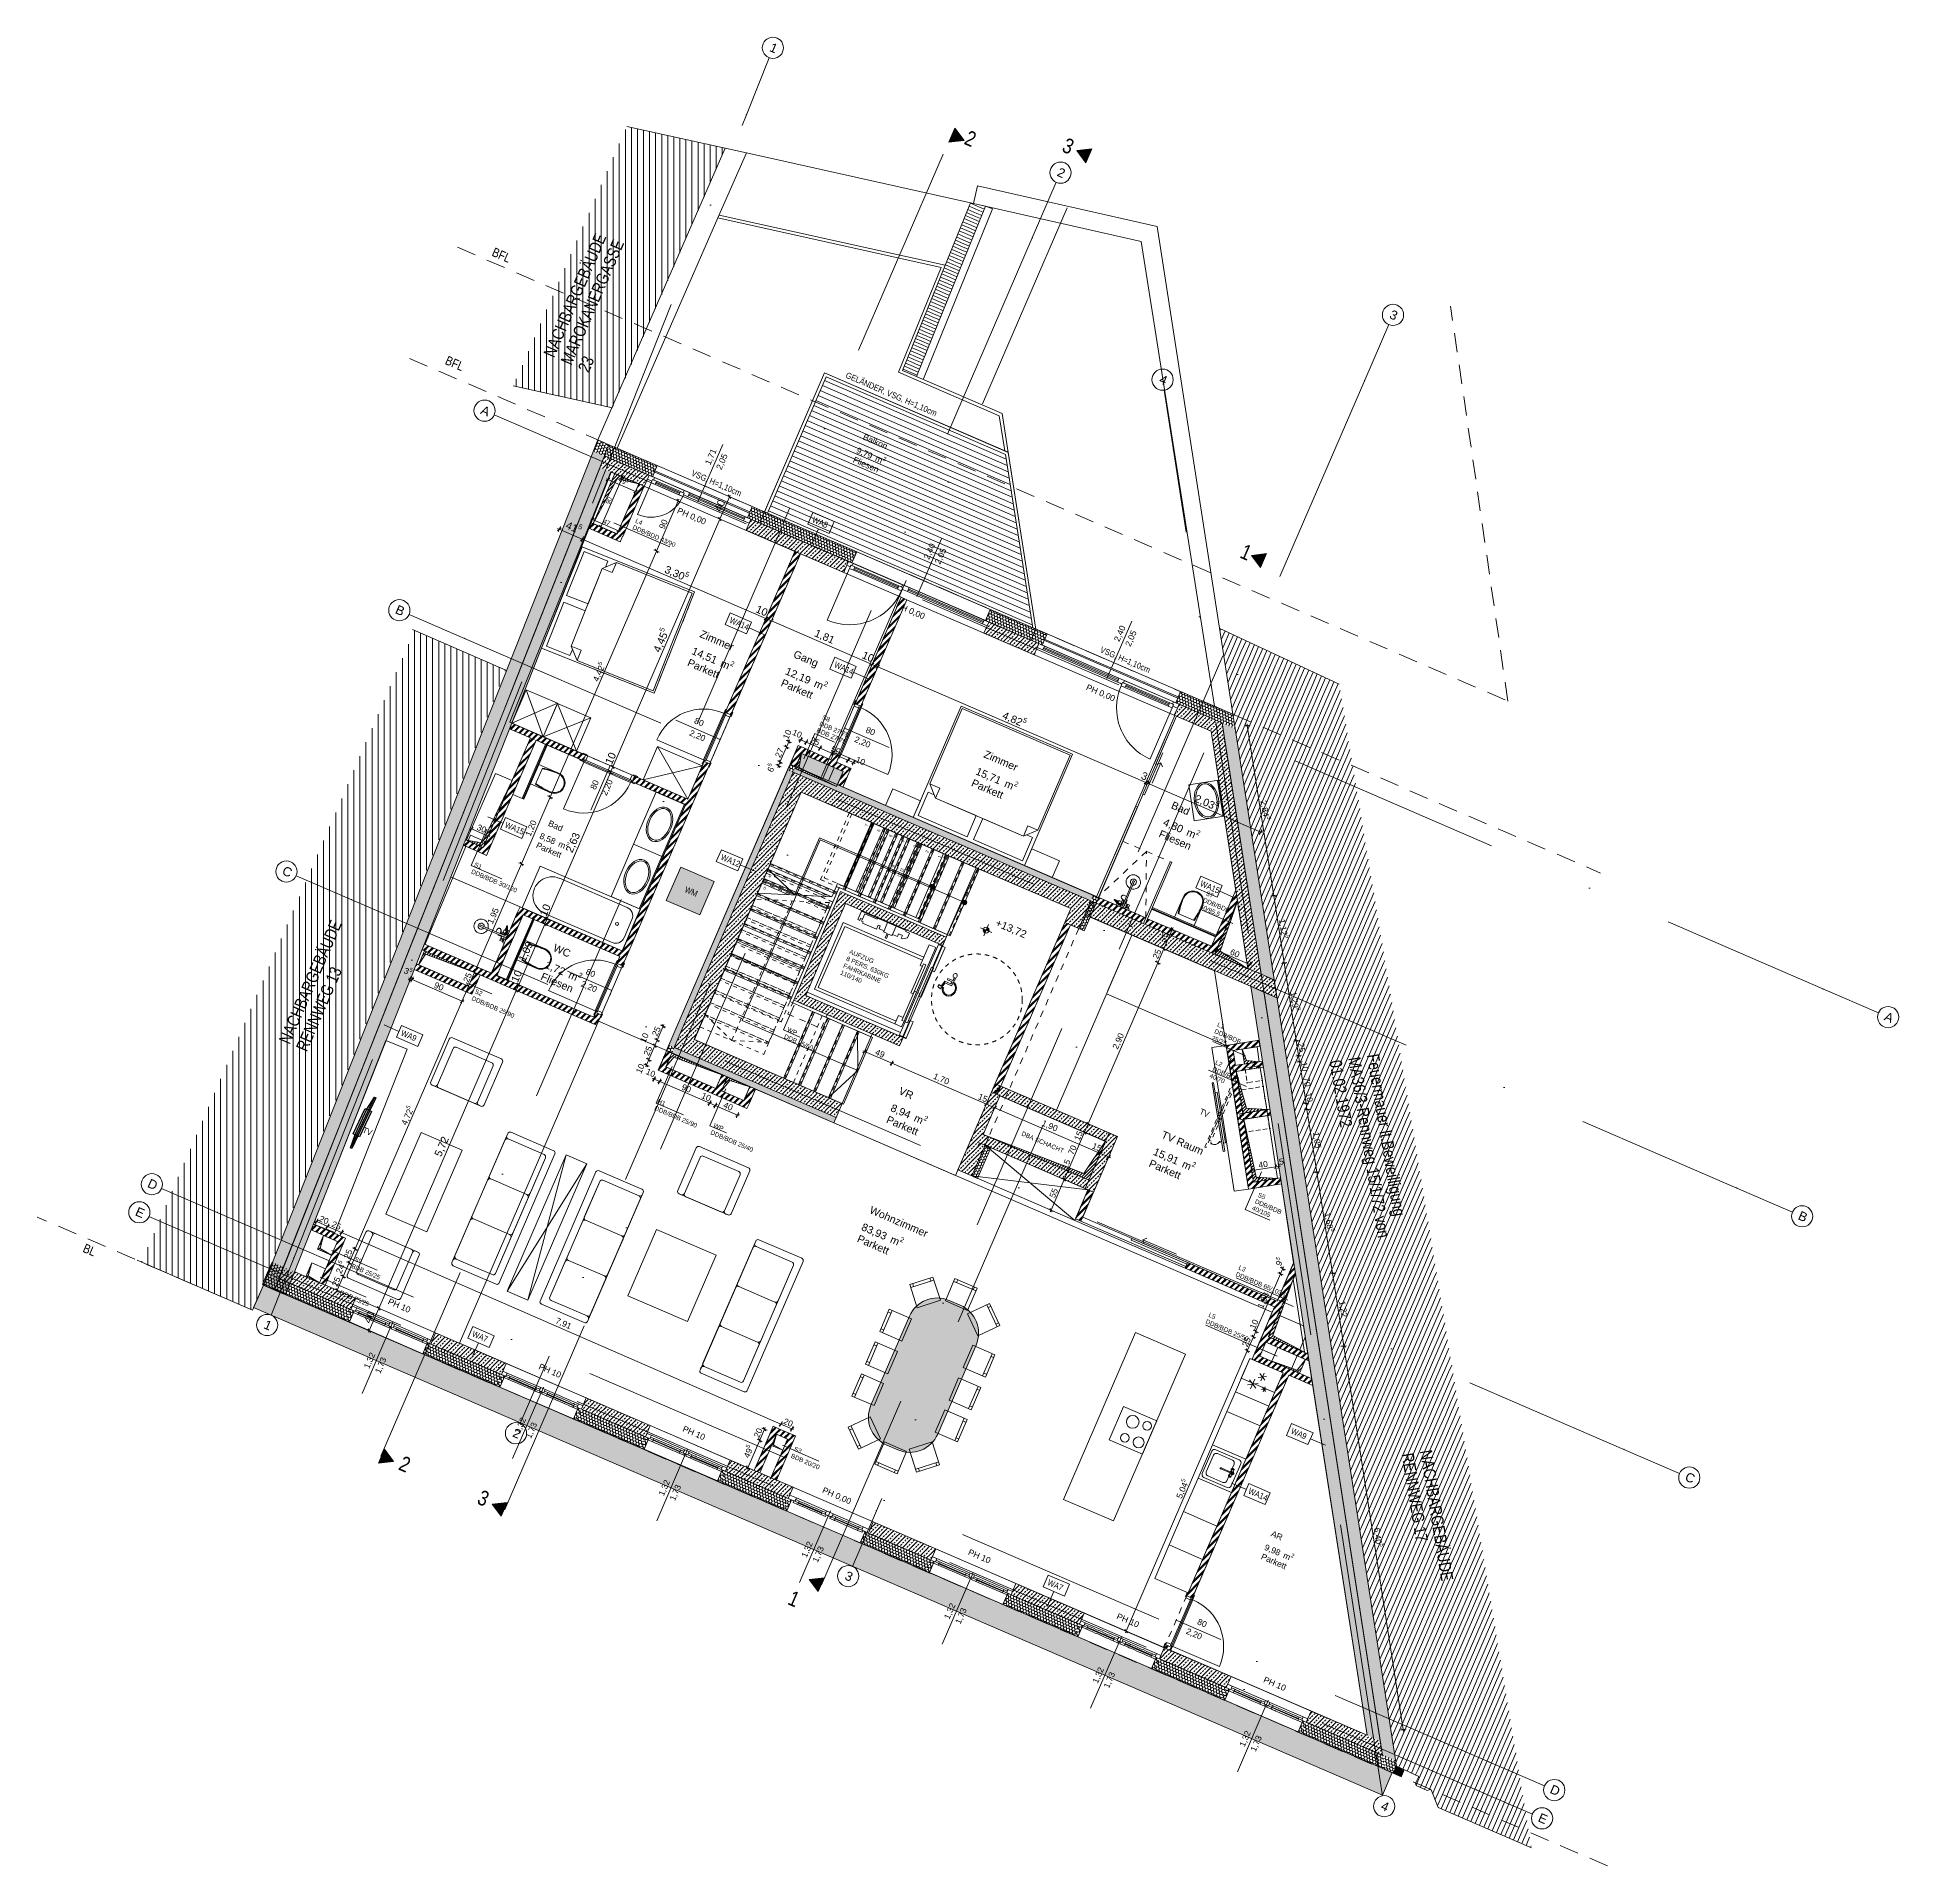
# Model space of a CAD drawing. Header units: millimetres. Extents: x 12535370 to 12566104, y 356204400 to 356234587.
import ezdxf
from ezdxf.enums import TextEntityAlignment as Align

# ---------------------------------------------------------------- set-up
doc = ezdxf.new("R2010")
doc.units = ezdxf.units.MM
doc.header["$MEASUREMENT"] = 0
doc.set_wipeout_variables(frame=1)
for name, pattern in [('Achse', [115, 0, -40, 75, 0]), ('Dashed', [211.666667, 105.833333, -105.833333]), ('Dashed Long', [529.166651, 317.499995, -211.666656]), ('Dashed Small', [141.111111, 70.555556, -70.555556]), ('Dot & Dashed', [6702.78, 3527.78, -1763.89, 0, -1411.11]), ('Wipeout_Contour', [1000, 0, -1000])]:
    doc.linetypes.add(name, pattern=pattern)
for name, color, linetype in [('New_015 Innenwände', 7, 'Continuous'), ('New_035 Decken', 7, 'Continuous'), ('New_055 Treppen _ Lift', 7, 'Continuous'), ('New_060 Möbel Einbau', 7, 'Continuous'), ('New_065 Möbel Einrichtung', 7, 'Continuous'), ('New_080 Raumdefinitionen', 7, 'Continuous'), ('New_105 Bemassungen Projekt', 7, 'Continuous'), ('New_255 Plangrafiken', 7, 'Continuous'), ('New_290 Raster _ Achsen', 7, 'Continuous'), ('New_Archicad Door Markers', 7, 'Continuous'), ('New_Archicad Doors', 7, 'Continuous'), ('New_Archicad Window Markers', 7, 'Continuous'), ('New_Archicad Windows', 7, 'Continuous'), ('New_GRUNDSTÜCKSGRENZE', 7, 'Continuous')]:
    doc.layers.add(name, color=color, linetype=linetype)
for name, color, linetype, lineweight in [('New_015 Innenwände_Pen_No__1', 7, 'Continuous', 13), ('New_015 Innenwände_Pen_No__3', 7, 'Continuous', 18), ('New_035 Decken_Pen_No__1', 7, 'Continuous', 13), ('New_055 Treppen _ Lift_Pen_No__1', 7, 'Continuous', 13), ('New_055 Treppen _ Lift_Pen_No__91', 255, 'Continuous', 13), ('New_060 Möbel Einbau_Pen_No__1', 7, 'Continuous', 13), ('New_060 Möbel Einbau_Pen_No__18', 255, 'Continuous', 13), ('New_060 Möbel Einbau_Pen_No__3', 7, 'Continuous', 18), ('New_065 Möbel Einrichtung_Pen_No__1', 7, 'Continuous', 13), ('New_065 Möbel Einrichtung_Pen_No__3', 7, 'Continuous', 18), ('New_065 Möbel Einrichtung_Pen_No__31', 7, 'Continuous', 13), ('New_065 Möbel Einrichtung_Pen_No__4', 7, 'Continuous', 25), ('New_105 Bemassungen Projekt_Pen_No__1', 7, 'Continuous', 13), ('New_160 Beschriftungen Ausführung_Pen_No__1', 7, 'Continuous', 13), ('New_255 Plangrafiken_Pen_No__1', 7, 'Continuous', 13), ('New_255 Plangrafiken_Pen_No__18', 255, 'Continuous', 13), ('New_255 Plangrafiken_Pen_No__21', 1, 'Continuous', 13), ('New_255 Plangrafiken_Pen_No__35', 9, 'Continuous', 13), ('New_255 Plangrafiken_Pen_No__39', 8, 'Continuous', 13), ('New_290 Raster _ Achsen_Pen_No__1', 7, 'Continuous', 13), ('New_290 Raster _ Achsen_Pen_No__108', 7, 'Continuous', 13), ('New_Archicad Door Markers_Pen_No__1', 7, 'Continuous', 13), ('New_Archicad Doors_Pen_No__1', 7, 'Continuous', 13), ('New_Archicad Window Markers_Pen_No__1', 7, 'Continuous', 13), ('New_Archicad Window Markers_Pen_No__7', 7, 'Continuous', 70), ('New_Archicad Windows_Pen_No__1', 7, 'Continuous', 13), ('New_Archicad Windows_Pen_No__3', 7, 'Continuous', 18), ('New_Archicad Zone Stamps_Pen_No__1', 7, 'Continuous', 13), ('New_Baulinie_Pen_No__21', 1, 'Continuous', 13), ('New_GRUNDSTÜCKSGRENZE_Pen_No__1', 7, 'Continuous', 13), ('New_HKLS1_Pen_No__21', 1, 'Continuous', 13), ('New_HKLS1_Pen_No__39', 8, 'Continuous', 13), ('New_HKLS_Pen_No__1', 7, 'Continuous', 13), ('New_HKLS_Pen_No__21', 1, 'Continuous', 13)]:
    doc.layers.add(name, color=color, linetype=linetype, lineweight=lineweight)
doc.layers.add('New_055 Treppen _ Lift_Pen_No__71', color=196, linetype='Continuous', lineweight=13, true_color=0x35006a)
doc.styles.add('GENERATED_STYLE_1', font='arial.ttf')
doc.styles.add('GENERATED_STYLE_2', font='arial.ttf', dxfattribs={"width": 0.8})
doc.dimstyles.new('GENERATED_STYLE__1', dxfattribs={"dimtxt": 125, "dimasz": 47.5, "dimexe": 0.18, "dimexo": 2, "dimgap": 0, "dimtad": 1, "dimlfac": 0.001, "dimzin": 0, "dimdsep": 46, "dimtxsty": 'GENERATED_STYLE_1', "dimblk": 'ARROWHEAD_2', "dimblk1": 'ARROWHEAD_2', "dimblk2": 'ARROWHEAD_2', "dimcen": 0.09, "dimclrd": 7, "dimclre": 7, "dimclrt": 7, "dimadec": 0, "dimazin": 0, "dimtfac": 1, "dimtdec": 4, "dimtmove": 0, "dimatfit": 3, "dimfxl": 1, "dimtolj": 1, "dimtzin": 0, "dimarcsym": 0})
doc.dimstyles.new('GENERATED_STYLE__2', dxfattribs={"dimtxt": 75, "dimasz": 47.5, "dimexe": 0.18, "dimexo": 2, "dimgap": 0, "dimtad": 1, "dimlfac": 0.001, "dimzin": 0, "dimdsep": 46, "dimtxsty": 'GENERATED_STYLE_1', "dimblk": 'ARROWHEAD_2', "dimblk1": 'ARROWHEAD_2', "dimblk2": 'ARROWHEAD_2', "dimcen": 0.09, "dimclrd": 7, "dimclre": 7, "dimclrt": 7, "dimadec": 0, "dimazin": 0, "dimtfac": 1, "dimtdec": 4, "dimtmove": 0, "dimatfit": 3, "dimfxl": 1, "dimtolj": 1, "dimtzin": 0, "dimarcsym": 0})
doc.dimstyles.new('GENERATED_STYLE__3', dxfattribs={"dimtxt": 100, "dimasz": 47.5, "dimexe": 0.18, "dimexo": 2, "dimgap": 0, "dimtad": 1, "dimlfac": 0.001, "dimzin": 0, "dimdsep": 46, "dimtxsty": 'GENERATED_STYLE_1', "dimblk": 'ARROWHEAD_2', "dimblk1": 'ARROWHEAD_2', "dimblk2": 'ARROWHEAD_2', "dimcen": 0.09, "dimclrd": 7, "dimclre": 7, "dimclrt": 7, "dimadec": 0, "dimazin": 0, "dimtfac": 1, "dimtdec": 4, "dimtmove": 0, "dimatfit": 3, "dimfxl": 1, "dimtolj": 1, "dimtzin": 0, "dimarcsym": 0})
pattern_1 = [(338.410869, (12240439.157, 356160438.356), (19.119148, 48.316231), [30, -60]), (338.410869, (12240490.56, 356160445.956), (19.119148, 48.316231), [30, -60]), (38.410869, (12240467.05, 356160427.317), (-32.28351, 40.715783), [30, -60]), (38.410869, (12240486.17, 356160475.633), (-32.28351, 40.715783), [30, -60]), (98.410869, (12240439.157, 356160438.356), (51.4026574, 7.600448), [30, -60]), (98.410869, (12240458.276, 356160486.67), (51.4026574, 7.600448), [30, -60])]
pattern_2 = [(45, (12240439.16, 356160438.36), (-70.710678, 70.710678), [30, -20]), (45, (12240403.8, 356160473.71), (-70.710678, 70.710678), [100, 0])]
pattern_3 = [(45, (12240439.157, 356160438.356), (-26.5165043, 26.5165043), [])]
pattern_4 = [(246.636458, (12240439.157, 356160438.356), (-47.701051, 20.606061), [30, -60]), (246.636458, (12240445.16, 356160386.74), (-47.701051, 20.606061), [30, -60]), (306.636458, (12240427.26, 356160410.815), (41.695898, 31.007291), [30, -60]), (306.636458, (12240474.96, 356160390.21), (41.695898, 31.007291), [30, -60]), (6.636458, (12240439.157, 356160438.356), (-6.005153, 51.613352), [30, -60]), (6.636458, (12240486.86, 356160417.75), (-6.005153, 51.613352), [30, -60])]
pattern_5 = [(336.63678, (12240439.157, 356160438.356), (20.605793, 47.701166), [30, -60]), (336.63678, (12240490.77, 356160444.36), (20.605793, 47.701166), [30, -60]), (36.63678, (12240466.697, 356160426.46), (-31.007525, 41.695724), [30, -60]), (36.63678, (12240487.303, 356160474.16), (-31.007525, 41.695724), [30, -60]), (96.63678, (12240439.157, 356160438.356), (51.613319, 6.005443), [30, -60]), (96.63678, (12240459.76, 356160486.057), (51.613319, 6.005443), [30, -60])]
pattern_6 = [(246.636458, (12240439.157, 356160438.356), (-47.701051, 20.606061), [30, -60]), (246.636458, (12240445.16, 356160386.74), (-47.701051, 20.606061), [30, -60]), (306.636458, (12240427.26, 356160410.815), (41.695898, 31.007291), [30, -60]), (306.636458, (12240474.96, 356160390.21), (41.695898, 31.007291), [30, -60]), (6.636458, (12240439.157, 356160438.356), (-6.005153, 51.613352), [30, -60]), (6.636458, (12240486.86, 356160417.75), (-6.005153, 51.613352), [30, -60])]
pattern_7 = [(188.831587, (12240439.157, 356160438.356), (-7.9776854, 51.345463), [30, -60]), (188.831587, (12240398.68, 356160405.774), (-7.9776854, 51.345463), [30, -60]), (248.831587, (12240409.51, 356160433.75), (-48.455318, 18.763853), [30, -60]), (248.831587, (12240417.49, 356160382.404), (-48.455318, 18.763853), [30, -60]), (308.831587, (12240439.157, 356160438.356), (40.477632, 32.5816096), [30, -60]), (308.831587, (12240447.134, 356160387.01), (40.477632, 32.5816096), [30, -60])]
pattern_8 = [(45, (12240439.16, 356160438.356), (-53.033009, 53.033009), []), (45, (12240428.55, 356160448.96), (-53.033009, 53.033009), [])]
pattern_9 = [(66.636458, (12240439.157, 356160438.356), (-47.701051, 20.606061), [30, -60]), (66.636458, (12240433.15, 356160489.97), (-47.701051, 20.606061), [30, -60]), (126.636458, (12240451.053, 356160465.896), (41.695898, 31.007291), [30, -60]), (126.636458, (12240403.35, 356160486.5), (41.695898, 31.007291), [30, -60]), (186.636458, (12240439.157, 356160438.356), (-6.005153, 51.613352), [30, -60]), (186.636458, (12240391.455, 356160458.96), (-6.005153, 51.613352), [30, -60])]
pattern_10 = [(66.6365, (12541231.66, 356213354.793), (-47.701, 20.606), [30, -60]), (66.6365, (12541225.653, 356213406.406), (-47.701, 20.606), [30, -60]), (126.6365, (12541243.555, 356213382.333), (41.696, 31.0073), [30, -60]), (126.6365, (12541195.854, 356213402.94), (41.696, 31.0073), [30, -60]), (186.6365, (12541231.66, 356213354.793), (-6.0052, 51.6134), [30, -60]), (186.6365, (12541183.957, 356213375.4), (-6.0052, 51.6134), [30, -60])]
pattern_11 = [(66.6365, (12543718.987, 356212280.31), (-47.701, 20.606), [30, -60]), (66.6365, (12543712.98, 356212331.92), (-47.701, 20.606), [30, -60]), (126.6365, (12543730.884, 356212307.85), (41.696, 31.0073), [30, -60]), (126.6365, (12543683.183, 356212328.454), (41.696, 31.0073), [30, -60]), (186.6365, (12543718.987, 356212280.31), (-6.0052, 51.6134), [30, -60]), (186.6365, (12543671.286, 356212300.914), (-6.0052, 51.6134), [30, -60])]
pattern_12 = [(66.6365, (12546096.65, 356211253.2), (-47.701, 20.606), [30, -60]), (66.6365, (12546090.644, 356211304.81), (-47.701, 20.606), [30, -60]), (126.6365, (12546108.546, 356211280.74), (41.696, 31.0073), [30, -60]), (126.6365, (12546060.845, 356211301.344), (41.696, 31.0073), [30, -60]), (186.6365, (12546096.65, 356211253.2), (-6.0052, 51.6134), [30, -60]), (186.6365, (12546048.95, 356211273.804), (-6.0052, 51.6134), [30, -60])]
pattern_13 = [(66.6365, (12548454.68, 356210234.57), (-47.701, 20.606), [30, -60]), (66.6365, (12548448.673, 356210286.18), (-47.701, 20.606), [30, -60]), (126.6365, (12548466.575, 356210262.11), (41.696, 31.0073), [30, -60]), (126.6365, (12548418.874, 356210282.715), (41.696, 31.0073), [30, -60]), (186.6365, (12548454.68, 356210234.57), (-6.0052, 51.6134), [30, -60]), (186.6365, (12548406.977, 356210255.174), (-6.0052, 51.6134), [30, -60])]
pattern_14 = [(66.6365, (12550810.59, 356209216.85), (-47.701, 20.606), [30, -60]), (66.6365, (12550804.59, 356209268.466), (-47.701, 20.606), [30, -60]), (126.6365, (12550822.49, 356209244.393), (41.696, 31.0073), [30, -60]), (126.6365, (12550774.79, 356209265), (41.696, 31.0073), [30, -60]), (186.6365, (12550810.59, 356209216.85), (-6.0052, 51.6134), [30, -60]), (186.6365, (12550762.89, 356209237.46), (-6.0052, 51.6134), [30, -60])]
pattern_15 = [(66.6365, (12553261.67, 356208158.027), (-47.701, 20.606), [30, -60]), (66.6365, (12553255.667, 356208209.64), (-47.701, 20.606), [30, -60]), (126.6365, (12553273.57, 356208185.567), (41.696, 31.0073), [30, -60]), (126.6365, (12553225.87, 356208206.173), (41.696, 31.0073), [30, -60]), (186.6365, (12553261.67, 356208158.027), (-6.0052, 51.6134), [30, -60]), (186.6365, (12553213.97, 356208178.633), (-6.0052, 51.6134), [30, -60])]
pattern_16 = [(66.6365, (12555685.21, 356207111.1), (-47.701, 20.606), [30, -60]), (66.6365, (12555679.205, 356207162.71), (-47.701, 20.606), [30, -60]), (126.6365, (12555697.11, 356207138.64), (41.696, 31.0073), [30, -60]), (126.6365, (12555649.406, 356207159.245), (41.696, 31.0073), [30, -60]), (186.6365, (12555685.21, 356207111.1), (-6.0052, 51.6134), [30, -60]), (186.6365, (12555637.51, 356207131.705), (-6.0052, 51.6134), [30, -60])]

msp = doc.modelspace()

# ---------------------------------------------------------------- texts
at = {"layer": 'New_160 Beschriftungen Ausführung_Pen_No__1', "color": 7, "linetype": 'Continuous', "lineweight": 13, "char_height": 100, "attachment_point": 7, "rotation": 336.6364577, "style": 'GENERATED_STYLE_2'}
for s, insert in [('\\A1;{\\pql;\\fArial|b0|i0|c0|p0;\\W0.800000;GELÄNDER, \\fArial|b0|i0|c0|p0;\\W0.800000;VSG\\fArial|b0|i0|c0|p0;\\W0.800000;,\\fArial|b0|i0|c0|p0;\\W0.800000; H=1,10cm}', (12548699.857, 356228953.024)), ('\\A1;{\\pql;\\fArial|b0|i0|c0|p0;\\W0.800000;WA\\fArial|b0|i0|c0|p0;\\W0.800000;8}', (12548153.85, 356226583.46)), ('\\A1;{\\pql;\\fArial|b0|i0|c0|p0;\\W0.800000;TV}', (12554549.803, 356216813.742)), ('\\A1;{\\pql;\\fArial|b0|i0|c0|p0;\\W0.800000;TV}', (12540730.56, 356216508.629))]:
    msp.add_mtext(s, dxfattribs=dict(at, insert=insert))
at = {"layer": 'New_160 Beschriftungen Ausführung_Pen_No__1', "color": 7, "linetype": 'Continuous', "lineweight": 13, "insert": (12548619.461, 356219117.29), "char_height": 75, "width": 844.60662, "attachment_point": 7, "rotation": 336.6364577, "style": 'GENERATED_STYLE_2'}
msp.add_mtext('\\A1;{\\pql;\\fArial|b0|i0|c0|p0;\\W0.800000;AUFZUG \\P\\pql;\\fArial|b0|i0|c0|p0;\\W0.800000;8 PERS. 630KG FAHRKABINE 110/140\\P\\pql;\\fArial|b0|i0|c0|p0;\\W0.800000;}', dxfattribs=at)
at = {"layer": 'New_255 Plangrafiken_Pen_No__1', "color": 7, "linetype": 'Continuous', "lineweight": 13, "attachment_point": 7, "rotation": 336.6364577, "style": 'GENERATED_STYLE_2'}
for s, insert, char_height in [('\\A1;{\\pql;\\fArial|b0|i0|c0|p0;\\W0.800000;2}', (12550657.867, 356232829.642), 250), ('\\A1;{\\pql;\\fArial|b0|i0|c0|p0;\\W0.800000;3}', (12552271.046, 356232704.055), 250), ('\\A1;{\\pql;\\fArial|b0|i0|c0|p0;\\W0.800000;1}', (12555208.454, 356226002.208), 250), ('\\A1;{\\pql;\\fArial|b0|i0|c0|p0;\\W0.800000;WP\\P\\pql;\\fArial|b0|i0|c0|p0;\\W0.800000;DDB/BDB 25/\\fArial|b0|i0|c0|p0;\\W0.800000;40\\P\\pql;\\fArial|b0|i0|c0|p0;\\H1.029164x;\\W0.800000;}', (12546476.681, 356216479.768), 75), ('\\A1;{\\pql;\\fArial|b0|i0|c0|p0;\\W0.800000;DBA SCHACHT}', (12551612.012, 356216459.522), 75)]:
    msp.add_mtext(s, dxfattribs=dict(at, insert=insert, char_height=char_height))
at = {"layer": 'New_255 Plangrafiken_Pen_No__1', "color": 7, "linetype": 'Continuous', "lineweight": 13, "insert": (12544476.455, 356229036.084), "char_height": 200, "width": 2345.44462, "attachment_point": 7, "rotation": 66.6364577, "line_spacing_factor": 0.931029, "style": 'GENERATED_STYLE_2'}
msp.add_mtext('\\A1;{\\pql;\\fArial|b0|i0|c0|p0;\\W0.800000;NACHBARGEBÄUDE\\P\\pql;\\fArial|b0|i0|c0|p0;\\W0.800000;MAROKANERGASSE 23}', dxfattribs=at)
at = {"layer": 'New_255 Plangrafiken_Pen_No__1', "color": 7, "linetype": 'Continuous', "lineweight": 13, "char_height": 200, "attachment_point": 7, "style": 'GENERATED_STYLE_2'}
for s, insert, rotation, line_spacing_factor in [('\\A1;{\\pql;\\fArial|b0|i0|c0|p0;\\W0.800000;NACHBARGEBÄUDE\\P\\pql;\\fArial|b0|i0|c0|p0;\\W0.800000;RENNWEG 13}', (12539822.4, 356217825.204), 66.6364577, 0.921651), ('\\A1;{\\pql;\\fArial|b0|i0|c0|p0;\\W0.800000;Feuermauer lt.Beweilligung\\P\\pql;\\fArial|b0|i0|c0|p0;\\W0.800000;MA36/3-Rennweg 15/1/72 von\\P\\pql;\\fArial|b0|i0|c0|p0;\\W0.800000;01.02.1972}', (12556703.624, 356217682.049), 279.3807748, 0.937161), ('\\A1;{\\pql;\\fArial|b0|i0|c0|p0;\\W0.800000;NACHBARGEBÄUDE\\P\\pql;\\fArial|b0|i0|c0|p0;\\W0.800000;RENNWEG 17}', (12557892.49, 356211195.597), 279.3807748, 0.921289)]:
    msp.add_mtext(s, dxfattribs=dict(at, insert=insert, rotation=rotation, line_spacing_factor=line_spacing_factor))
at = {"layer": 'New_Baulinie_Pen_No__21', "color": 1, "linetype": 'Continuous', "lineweight": 13, "char_height": 150, "attachment_point": 7, "rotation": 336.6364577, "style": 'GENERATED_STYLE_2'}
for s, insert in [('\\A1;{\\pql;\\fArial|b0|i0|c0|p0;\\W0.800000;B\\fArial|b0|i0|c0|p0;\\W0.800000;F\\fArial|b0|i0|c0|p0;\\W0.800000;L}', (12542864.09, 356230982.697)), ('\\A1;{\\pql;\\fArial|b0|i0|c0|p0;\\W0.800000;B\\fArial|b0|i0|c0|p0;\\W0.800000;F\\fArial|b0|i0|c0|p0;\\W0.800000;L}', (12542864.09, 356230982.697)), ('\\A1;{\\pql;\\fArial|b0|i0|c0|p0;\\W0.800000;B\\fArial|b0|i0|c0|p0;\\W0.800000;F\\fArial|b0|i0|c0|p0;\\W0.800000;L}', (12542091.866, 356229195.072)), ('\\A1;{\\pql;\\fArial|b0|i0|c0|p0;\\W0.800000;B\\fArial|b0|i0|c0|p0;\\W0.800000;F\\fArial|b0|i0|c0|p0;\\W0.800000;L}', (12542091.866, 356229195.072)), ('\\A1;{\\pql;\\fArial|b0|i0|c0|p0;\\W0.800000;BL}', (12536109.972, 356214538.701)), ('\\A1;{\\pql;\\fArial|b0|i0|c0|p0;\\W0.800000;BL}', (12536109.972, 356214538.701))]:
    msp.add_mtext(s, dxfattribs=dict(at, insert=insert))

# ---------------------------------------------------------------- blocks, each defined once
blk = doc.blocks.new('2D_sofa_18585[1]', base_point=(12540811, 356214897))
at = {"layer": 'New_065 Möbel Einrichtung_Pen_No__31', "color": 7, "linetype": 'Continuous', "lineweight": 13, "flags": 128}
for points in [[(12540490, 356214153), (12540795, 356214860, -0.414214), (12540848, 356214881), (12541656, 356214532, -0.414214), (12541676, 356214479), (12541371, 356213772, -0.414214), (12541318, 356213751), (12540511, 356214100, -0.414214), (12540490, 356214153)], [(12540848, 356214881), (12540884, 356214865, -0.414214), (12540905, 356214812), (12540647, 356214216, 0.414214), (12540668, 356214163), (12541256, 356213909, 0.414214), (12541308, 356213930), (12541566, 356214527, -0.414214), (12541619, 356214547), (12541656, 356214532, -0.414214), (12541676, 356214479), (12541371, 356213772, -0.414214), (12541318, 356213751), (12540511, 356214100, -0.414214), (12540490, 356214153), (12540795, 356214860, -0.414214), (12540848, 356214881)], [(12540668, 356214163, -0.414214), (12540647, 356214216), (12540905, 356214812, -0.414214), (12540958, 356214833), (12541545, 356214579, -0.414214), (12541566, 356214527), (12541308, 356213930, -0.414214), (12541256, 356213909)], [(12540958, 356214833), (12541545, 356214579, -0.414214), (12541566, 356214527), (12541308, 356213930, -0.414214), (12541256, 356213909), (12540668, 356214163, -0.414214), (12540647, 356214216), (12540905, 356214812, -0.414214), (12540958, 356214833)]]:
    blk.add_lwpolyline(points, format="xyb", close=True, dxfattribs=at)
blk = doc.blocks.new('Chair 02 27[2]', base_point=(12549805, 356213430))
at = {"layer": 'New_065 Möbel Einrichtung_Pen_No__1', "color": 7, "linetype": 'Continuous', "lineweight": 13}
for p, q in [((12549280, 356213221), (12549438, 356213588)), ((12549484, 356213568), (12549325, 356213201)), ((12549464, 356213522), (12549418, 356213542)), ((12549438, 356213588), (12549805, 356213430)), ((12549647, 356213062), (12549280, 356213221)), ((12549345, 356213247), (12549299, 356213267)), ((12549805, 356213430), (12549647, 356213062))]:
    blk.add_line(p, q, dxfattribs=at)
blk = doc.blocks.new('Chair 02 27[3]', base_point=(12549572, 356212889))
at = {"layer": 'New_065 Möbel Einrichtung_Pen_No__1', "color": 7, "linetype": 'Continuous', "lineweight": 13}
for p, q in [((12549046, 356212681), (12549205, 356213048)), ((12549251, 356213028), (12549092, 356212661)), ((12549231, 356212982), (12549185, 356213002)), ((12549205, 356213048), (12549572, 356212889)), ((12549413, 356212522), (12549046, 356212681)), ((12549112, 356212707), (12549066, 356212727)), ((12549572, 356212889), (12549413, 356212522))]:
    blk.add_line(p, q, dxfattribs=at)
blk = doc.blocks.new('Chair 02 27[4]', base_point=(12549345, 356212363))
at = {"layer": 'New_065 Möbel Einrichtung_Pen_No__1', "color": 7, "linetype": 'Continuous', "lineweight": 13}
for p, q in [((12548819, 356212154), (12548977, 356212522)), ((12549023, 356212502), (12548865, 356212135)), ((12549004, 356212456), (12548958, 356212476)), ((12548977, 356212522), (12549345, 356212363)), ((12549345, 356212363), (12549186, 356211996)), ((12549186, 356211996), (12548819, 356212154)), ((12548885, 356212181), (12548839, 356212200))]:
    blk.add_line(p, q, dxfattribs=at)
blk = doc.blocks.new('Chair 02 27[5]', base_point=(12550282, 356213737))
at = {"layer": 'New_065 Möbel Einrichtung_Pen_No__1', "color": 7, "linetype": 'Continuous', "lineweight": 13}
for p, q in [((12549777, 356213994), (12550158, 356214117)), ((12549901, 356213613), (12549777, 356213994)), ((12550173, 356214070), (12549793, 356213946)), ((12549840, 356213962), (12549825, 356214009)), ((12550126, 356214054), (12550110, 356214102)), ((12550158, 356214117), (12550282, 356213737)), ((12550282, 356213737), (12549901, 356213613))]:
    blk.add_line(p, q, dxfattribs=at)
blk = doc.blocks.new('Chair 02 27[6]', base_point=(12550731, 356213567))
at = {"layer": 'New_065 Möbel Einrichtung_Pen_No__1', "color": 7, "linetype": 'Continuous', "lineweight": 13}
for p, q in [((12550364, 356213726), (12550522, 356214093)), ((12550870, 356213889), (12550502, 356214047)), ((12550522, 356214093), (12550889, 356213934)), ((12550548, 356214027), (12550568, 356214073)), ((12550889, 356213934), (12550731, 356213567)), ((12550824, 356213908), (12550844, 356213954)), ((12550731, 356213567), (12550364, 356213726))]:
    blk.add_line(p, q, dxfattribs=at)
blk = doc.blocks.new('Chair 02 27[7]', base_point=(12550816, 356212993))
at = {"layer": 'New_065 Möbel Einrichtung_Pen_No__1', "color": 7, "linetype": 'Continuous', "lineweight": 13}
for p, q in [((12550816, 356212993), (12550657, 356212626)), ((12551183, 356212834), (12550816, 356212993)), ((12550657, 356212626), (12551024, 356212467)), ((12551137, 356212854), (12550978, 356212487)), ((12551024, 356212467), (12551183, 356212834)), ((12551117, 356212808), (12551163, 356212789)), ((12550998, 356212533), (12551044, 356212513))]:
    blk.add_line(p, q, dxfattribs=at)
blk = doc.blocks.new('Chair 02 27[8]', base_point=(12550582, 356212453))
at = {"layer": 'New_065 Möbel Einrichtung_Pen_No__1', "color": 7, "linetype": 'Continuous', "lineweight": 13}
for p, q in [((12550582, 356212453), (12550424, 356212086)), ((12550950, 356212294), (12550582, 356212453)), ((12550904, 356212314), (12550745, 356211947)), ((12550791, 356211927), (12550950, 356212294)), ((12550424, 356212086), (12550791, 356211927)), ((12550765, 356211993), (12550811, 356211973)), ((12550884, 356212268), (12550930, 356212248))]:
    blk.add_line(p, q, dxfattribs=at)
blk = doc.blocks.new('Chair 02 27[9]', base_point=(12550355, 356211927))
at = {"layer": 'New_065 Möbel Einrichtung_Pen_No__1', "color": 7, "linetype": 'Continuous', "lineweight": 13}
for p, q in [((12550355, 356211927), (12550196, 356211559)), ((12550722, 356211768), (12550355, 356211927)), ((12550676, 356211788), (12550518, 356211421)), ((12550564, 356211401), (12550722, 356211768)), ((12550656, 356211742), (12550702, 356211722)), ((12550196, 356211559), (12550564, 356211401)), ((12550538, 356211466), (12550583, 356211447))]:
    blk.add_line(p, q, dxfattribs=at)
blk = doc.blocks.new('Chair 02 27[10]', base_point=(12550729, 356213511))
at = {"layer": 'New_065 Möbel Einrichtung_Pen_No__1', "color": 7, "linetype": 'Continuous', "lineweight": 13}
for p, q in [((12551091, 356213681), (12550729, 356213511)), ((12551046, 356213660), (12551216, 356213298)), ((12551067, 356213615), (12551112, 356213636)), ((12551262, 356213319), (12551091, 356213681)), ((12550729, 356213511), (12550900, 356213149)), ((12550900, 356213149), (12551262, 356213319)), ((12551195, 356213343), (12551240, 356213364))]:
    blk.add_line(p, q, dxfattribs=at)
blk = doc.blocks.new('Chair 02 27[11]', base_point=(12549293, 356211448))
at = {"layer": 'New_065 Möbel Einrichtung_Pen_No__1', "color": 7, "linetype": 'Continuous', "lineweight": 13}
for p, q in [((12549122, 356211810), (12548760, 356211639)), ((12549293, 356211448), (12549122, 356211810)), ((12548760, 356211639), (12548931, 356211277)), ((12548827, 356211615), (12548782, 356211594)), ((12548976, 356211299), (12548806, 356211660)), ((12548931, 356211277), (12549293, 356211448)), ((12548955, 356211344), (12548910, 356211322))]:
    blk.add_line(p, q, dxfattribs=at)
blk = doc.blocks.new('Chair 02 27[12]', base_point=(12549724, 356211237))
at = {"layer": 'New_065 Möbel Einrichtung_Pen_No__1', "color": 7, "linetype": 'Continuous', "lineweight": 13}
for p, q in [((12549357, 356211396), (12549198, 356211029)), ((12549724, 356211237), (12549357, 356211396)), ((12549585, 356210916), (12549218, 356211075)), ((12549566, 356210870), (12549724, 356211237)), ((12549198, 356211029), (12549566, 356210870)), ((12549264, 356211055), (12549244, 356211009)), ((12549540, 356210936), (12549520, 356210890))]:
    blk.add_line(p, q, dxfattribs=at)
blk = doc.blocks.new('Chair 02 27[13]', base_point=(12549764, 356211277))
at = {"layer": 'New_065 Möbel Einrichtung_Pen_No__1', "color": 7, "linetype": 'Continuous', "lineweight": 13}
for p, q in [((12549764, 356211277), (12550145, 356211401)), ((12550145, 356211401), (12550269, 356211021)), ((12549888, 356210897), (12549764, 356211277)), ((12549873, 356210945), (12550253, 356211068)), ((12550269, 356211021), (12549888, 356210897)), ((12549920, 356210960), (12549936, 356210912)), ((12550206, 356211053), (12550221, 356211005))]:
    blk.add_line(p, q, dxfattribs=at)
blk = doc.blocks.new('Wall_1', base_point=(12539105, 356213988))
at = {"layer": 'New_015 Innenwände', "linetype": 'Continuous', "lineweight": 0, "true_color": 0x000000}
h = blk.add_hatch(dxfattribs=at)
h.set_pattern_fill('DÄMMSTOFF__POLYSTYROL_EPS', color=18, style=0, pattern_type=2)
h.set_pattern_definition(pattern_1)
h.paths.add_polyline_path([(12539105, 356213988), (12539291, 356213914), (12544736, 356227674), (12544552, 356227754)])
h = blk.add_hatch(dxfattribs=at)
h.set_pattern_fill('DÄMMSTOFF__POLYSTYROL_EPS', color=18, style=0, pattern_type=2)
h.set_pattern_definition(pattern_1)
h.paths.add_polyline_path([(12544552, 356227754), (12544736, 356227674), (12544626, 356227940)])
h = blk.add_hatch(dxfattribs=at)
h.set_pattern_fill('DÄMMSTOFF__POLYSTYROL_EPS', color=18, style=0, pattern_type=2)
h.set_pattern_definition(pattern_1)
h.paths.add_polyline_path([(12544810, 356227860), (12544626, 356227940), (12544736, 356227674)])
h = blk.add_hatch(dxfattribs=at)
h.set_pattern_fill('BETON_BEWEHRT_SN46', color=18, style=0, pattern_type=2)
h.set_pattern_definition(pattern_2)
h.paths.add_polyline_path([(12544662, 356227488), (12544846, 356227409), (12544736, 356227674)])
h = blk.add_hatch(dxfattribs=at)
h.set_pattern_fill('BETON_BEWEHRT_SN46', color=18, style=0, pattern_type=2)
h.set_pattern_definition(pattern_2)
h.paths.add_polyline_path([(12544920, 356227595), (12544736, 356227674), (12544846, 356227409)])
h = blk.add_hatch(dxfattribs=at)
h.set_pattern_fill('BETON_BEWEHRT_SN46', color=18, style=0, pattern_type=2)
h.set_pattern_definition(pattern_2)
h.paths.add_polyline_path([(12539291, 356213914), (12539477, 356213841), (12544846, 356227409), (12544662, 356227488)])
h = blk.add_hatch(dxfattribs=at)
h.set_pattern_fill('DÄMMSTOFF__POLYSTYROL_EPS', color=18, style=0, pattern_type=2)
h.set_pattern_definition(pattern_1)
h.paths.add_polyline_path([(12539437, 356214283), (12539253, 356214362), (12539180, 356214176), (12539363, 356214097)])
at = {"layer": 'New_015 Innenwände_Pen_No__1', "color": 7, "linetype": 'Continuous', "lineweight": 13}
for p, q in [((12544736, 356227674), (12544662, 356227488)), ((12544920, 356227595), (12544736, 356227674)), ((12544662, 356227488), (12539291, 356213914)), ((12539253, 356214362), (12539180, 356214176)), ((12539363, 356214097), (12539437, 356214283))]:
    blk.add_line(p, q, dxfattribs=at)
at = {"layer": 'New_015 Innenwände_Pen_No__1', "color": 7, "linetype": 'Continuous', "lineweight": 13, "flags": 128}
for points in [[(12544626, 356227940), (12539105, 356213988)], [(12544626, 356227940), (12544810, 356227860)], [(12539477, 356213841), (12544846, 356227409)], [(12539105, 356213988), (12539291, 356213914)], [(12539291, 356213914), (12539477, 356213841)]]:
    blk.add_lwpolyline(points, dxfattribs=at)
blk = doc.blocks.new('Wohnzimmer__1', base_point=(12548831, 356214115))
at = {"layer": 'New_Archicad Zone Stamps_Pen_No__1', "color": 7, "lineweight": 13, "insert": (12549029, 356215048), "char_height": 125, "attachment_point": 1, "rotation": 336.6365, "style": 'GENERATED_STYLE_1'}
blk.add_mtext('\\A1;{\\pql;\\pt0,50;\\fArial|b0|i0|c0|p0;\\W1.000000;83,93\\fArial|b0|i0|c0|p0;\\W1.000000;\\A1{\\H.66x;\\S^  ;}\\fArial|b0|i0|c0|p0;\\W1.000000; m\\fArial|b0|i0|c0|p0;\\W1.000000;\\A1{\\H.66x;\\S2^  ;}}', dxfattribs=at)
at = {"layer": 'New_Archicad Zone Stamps_Pen_No__1', "color": 7, "lineweight": 13, "style": 'GENERATED_STYLE_1'}
for tag, p in [('DUMMY_558', (12549041, 356215076)), ('ROOM_NAME', (12549149, 356215295)), ('DUMMY_559', (12548944, 356214850)), ('floor_f', (12548944, 356214822))]:
    blk.add_attdef(tag, text='', height=125, rotation=336.6365, dxfattribs=at).set_placement(p, align=Align.TOP_LEFT)
blk = doc.blocks.new('Zimmer__2', base_point=(12546346, 356224297))
at = {"layer": 'New_Archicad Zone Stamps_Pen_No__1', "color": 7, "lineweight": 13, "insert": (12546226, 356224557), "char_height": 125, "attachment_point": 1, "rotation": 336.6365, "style": 'GENERATED_STYLE_1'}
blk.add_mtext('\\A1;{\\pql;\\pt0,50;\\fArial|b0|i0|c0|p0;\\W1.000000;14,51\\fArial|b0|i0|c0|p0;\\W1.000000;\\A1{\\H.66x;\\S^  ;}\\fArial|b0|i0|c0|p0;\\W1.000000; m\\fArial|b0|i0|c0|p0;\\W1.000000;\\A1{\\H.66x;\\S2^  ;}}', dxfattribs=at)
at = {"layer": 'New_Archicad Zone Stamps_Pen_No__1', "color": 7, "lineweight": 13, "style": 'GENERATED_STYLE_1'}
for tag, p in [('ROOM_NAME', (12546345, 356224804)), ('DUMMY_559', (12546141, 356224359)), ('floor_f', (12546141, 356224331)), ('DUMMY_558', (12546238, 356224585))]:
    blk.add_attdef(tag, text='', height=125, rotation=336.6365, dxfattribs=at).set_placement(p, align=Align.TOP_LEFT)
blk = doc.blocks.new('Zimmer__3', base_point=(12551159, 356223070))
at = {"layer": 'New_Archicad Zone Stamps_Pen_No__1', "color": 7, "lineweight": 13, "insert": (12550915, 356222571), "char_height": 125, "attachment_point": 1, "rotation": 336.6365, "style": 'GENERATED_STYLE_1'}
blk.add_mtext('\\A1;{\\pql;\\pt0,50;\\fArial|b0|i0|c0|p0;\\W1.000000;15,71\\fArial|b0|i0|c0|p0;\\W1.000000;\\A1{\\H.66x;\\S^  ;}\\fArial|b0|i0|c0|p0;\\W1.000000; m\\fArial|b0|i0|c0|p0;\\W1.000000;\\A1{\\H.66x;\\S2^  ;}}', dxfattribs=at)
at = {"layer": 'New_Archicad Zone Stamps_Pen_No__1', "color": 7, "lineweight": 13, "style": 'GENERATED_STYLE_1'}
for tag, p in [('ROOM_NAME', (12551034, 356222818)), ('DUMMY_558', (12550927, 356222599)), ('DUMMY_559', (12550830, 356222373)), ('floor_f', (12550830, 356222345))]:
    blk.add_attdef(tag, text='', height=125, rotation=336.6365, dxfattribs=at).set_placement(p, align=Align.TOP_LEFT)
blk = doc.blocks.new('Gang__4', base_point=(12548224, 356224410))
at = {"layer": 'New_Archicad Zone Stamps_Pen_No__1', "color": 7, "lineweight": 13, "insert": (12547772, 356224224), "char_height": 125, "attachment_point": 1, "rotation": 336.6365, "style": 'GENERATED_STYLE_1'}
blk.add_mtext('\\A1;{\\pql;\\pt0,50;\\fArial|b0|i0|c0|p0;\\W1.000000;12,19\\fArial|b0|i0|c0|p0;\\W1.000000;\\A1{\\H.66x;\\S^  ;}\\fArial|b0|i0|c0|p0;\\W1.000000; m\\fArial|b0|i0|c0|p0;\\W1.000000;\\A1{\\H.66x;\\S2^  ;}}', dxfattribs=at)
at = {"layer": 'New_Archicad Zone Stamps_Pen_No__1', "color": 7, "lineweight": 13, "style": 'GENERATED_STYLE_1'}
for tag, p in [('ROOM_NAME', (12547891, 356224471)), ('DUMMY_559', (12547686, 356224026)), ('floor_f', (12547686, 356223997)), ('DUMMY_558', (12547784, 356224251))]:
    blk.add_attdef(tag, text='', height=125, rotation=336.6365, dxfattribs=at).set_placement(p, align=Align.TOP_LEFT)
blk = doc.blocks.new('WC__5', base_point=(12543805, 356219577))
at = {"layer": 'New_Archicad Zone Stamps_Pen_No__1', "color": 7, "lineweight": 13, "insert": (12543805, 356219376), "char_height": 125, "attachment_point": 1, "rotation": 336.6365, "style": 'GENERATED_STYLE_1'}
blk.add_mtext('\\A1;{\\pql;\\pt0,50;\\fArial|b0|i0|c0|p0;\\W1.000000;1,72\\fArial|b0|i0|c0|p0;\\W1.000000;\\A1{\\H.66x;\\S^  ;}\\fArial|b0|i0|c0|p0;\\W1.000000; m\\fArial|b0|i0|c0|p0;\\W1.000000;\\A1{\\H.66x;\\S2^  ;}}', dxfattribs=at)
at = {"layer": 'New_Archicad Zone Stamps_Pen_No__1', "color": 7, "lineweight": 13, "style": 'GENERATED_STYLE_1'}
for tag, p in [('DUMMY_558', (12543818, 356219404)), ('ROOM_NAME', (12543925, 356219623)), ('DUMMY_559', (12543720, 356219178)), ('floor_f', (12543720, 356219150))]:
    blk.add_attdef(tag, text='', height=125, rotation=336.6365, dxfattribs=at).set_placement(p, align=Align.TOP_LEFT)
blk = doc.blocks.new('Bad__6', base_point=(12554100, 356222142))
at = {"layer": 'New_Archicad Zone Stamps_Pen_No__1', "color": 7, "lineweight": 13, "insert": (12554009, 356221730), "char_height": 125, "attachment_point": 1, "rotation": 336.6365, "style": 'GENERATED_STYLE_1'}
blk.add_mtext('\\A1;{\\pql;\\pt0,50;\\fArial|b0|i0|c0|p0;\\W1.000000;4,80\\fArial|b0|i0|c0|p0;\\W1.000000;\\A1{\\H.66x;\\S^  ;}\\fArial|b0|i0|c0|p0;\\W1.000000; m\\fArial|b0|i0|c0|p0;\\W1.000000;\\A1{\\H.66x;\\S2^  ;}}', dxfattribs=at)
at = {"layer": 'New_Archicad Zone Stamps_Pen_No__1', "color": 7, "lineweight": 13, "style": 'GENERATED_STYLE_1'}
for tag, p in [('ROOM_NAME', (12554129, 356221977)), ('DUMMY_559', (12553924, 356221532)), ('DUMMY_558', (12554021, 356221758)), ('floor_f', (12553924, 356221504))]:
    blk.add_attdef(tag, text='', height=125, rotation=336.6365, dxfattribs=at).set_placement(p, align=Align.TOP_LEFT)
blk = doc.blocks.new('TV Raum__7', base_point=(12554318, 356216469))
at = {"layer": 'New_Archicad Zone Stamps_Pen_No__1', "color": 7, "lineweight": 13, "insert": (12553847, 356216291), "char_height": 125, "attachment_point": 1, "rotation": 336.6365, "style": 'GENERATED_STYLE_1'}
blk.add_mtext('\\A1;{\\pql;\\pt0,50;\\fArial|b0|i0|c0|p0;\\W1.000000;15,91\\fArial|b0|i0|c0|p0;\\W1.000000;\\A1{\\H.66x;\\S^  ;}\\fArial|b0|i0|c0|p0;\\W1.000000; m\\fArial|b0|i0|c0|p0;\\W1.000000;\\A1{\\H.66x;\\S2^  ;}}', dxfattribs=at)
at = {"layer": 'New_Archicad Zone Stamps_Pen_No__1', "color": 7, "lineweight": 13, "style": 'GENERATED_STYLE_1'}
for tag, p in [('DUMMY_558', (12553859, 356216319)), ('ROOM_NAME', (12553966, 356216538)), ('DUMMY_559', (12553761, 356216093)), ('floor_f', (12553761, 356216065))]:
    blk.add_attdef(tag, text='', height=125, rotation=336.6365, dxfattribs=at).set_placement(p, align=Align.TOP_LEFT)
blk = doc.blocks.new('VR__8', base_point=(12549711, 356217532))
at = {"layer": 'New_Archicad Zone Stamps_Pen_No__1', "color": 7, "lineweight": 13, "insert": (12549511, 356217014), "char_height": 125, "attachment_point": 1, "rotation": 336.6365, "style": 'GENERATED_STYLE_1'}
blk.add_mtext('\\A1;{\\pql;\\pt0,50;\\fArial|b0|i0|c0|p0;\\W1.000000;8,94\\fArial|b0|i0|c0|p0;\\W1.000000;\\A1{\\H.66x;\\S^  ;}\\fArial|b0|i0|c0|p0;\\W1.000000; m\\fArial|b0|i0|c0|p0;\\W1.000000;\\A1{\\H.66x;\\S2^  ;}}', dxfattribs=at)
at = {"layer": 'New_Archicad Zone Stamps_Pen_No__1', "color": 7, "lineweight": 13, "style": 'GENERATED_STYLE_1'}
for tag, p in [('ROOM_NAME', (12549630, 356217261)), ('DUMMY_558', (12549523, 356217042)), ('DUMMY_559', (12549426, 356216816)), ('floor_f', (12549426, 356216788))]:
    blk.add_attdef(tag, text='', height=125, rotation=336.6365, dxfattribs=at).set_placement(p, align=Align.TOP_LEFT)
blk = doc.blocks.new('Balkon__9', base_point=(12548949, 356228227))
at = {"layer": 'New_Archicad Zone Stamps_Pen_No__1', "color": 7, "lineweight": 13, "insert": (12548936, 356227847), "char_height": 100, "attachment_point": 1, "rotation": 336.6365, "style": 'GENERATED_STYLE_1'}
blk.add_mtext('\\A1;{\\pql;\\pt0,50;\\fArial|b0|i0|c0|p0;\\W1.000000;9,79\\fArial|b0|i0|c0|p0;\\W1.000000;\\A1{\\H.66x;\\S^  ;}\\fArial|b0|i0|c0|p0;\\W1.000000; m\\fArial|b0|i0|c0|p0;\\W1.000000;\\A1{\\H.66x;\\S2^  ;}}', dxfattribs=at)
at = {"layer": 'New_Archicad Zone Stamps_Pen_No__1', "color": 7, "lineweight": 13, "style": 'GENERATED_STYLE_1'}
for tag, p in [('ROOM_NAME', (12549031, 356228044)), ('DUMMY_559', (12548867, 356227689)), ('floor_f', (12548867, 356227666)), ('DUMMY_558', (12548945, 356227869))]:
    blk.add_attdef(tag, text='', height=100, rotation=336.6365, dxfattribs=at).set_placement(p, align=Align.TOP_LEFT)
blk = doc.blocks.new('Bad__10', base_point=(12544297, 356221543))
at = {"layer": 'New_Archicad Zone Stamps_Pen_No__1', "color": 7, "lineweight": 13, "insert": (12543704, 356221483), "char_height": 100, "attachment_point": 1, "rotation": 336.6365, "style": 'GENERATED_STYLE_1'}
blk.add_mtext('\\A1;{\\pql;\\pt0,50;\\fArial|b0|i0|c0|p0;\\W1.000000;8,58\\fArial|b0|i0|c0|p0;\\W1.000000;\\A1{\\H.66x;\\S^  ;}\\fArial|b0|i0|c0|p0;\\W1.000000; m\\fArial|b0|i0|c0|p0;\\W1.000000;\\A1{\\H.66x;\\S2^  ;}}', dxfattribs=at)
at = {"layer": 'New_Archicad Zone Stamps_Pen_No__1', "color": 7, "lineweight": 13, "style": 'GENERATED_STYLE_1'}
for tag, p in [('ROOM_NAME', (12543800, 356221680)), ('DUMMY_559', (12543636, 356221325)), ('floor_f', (12543636, 356221302)), ('DUMMY_558', (12543714, 356221505))]:
    blk.add_attdef(tag, text='', height=100, rotation=336.6365, dxfattribs=at).set_placement(p, align=Align.TOP_LEFT)
blk = doc.blocks.new('AR__11', base_point=(12556003, 356209913))
at = {"layer": 'New_Archicad Zone Stamps_Pen_No__1', "color": 7, "lineweight": 13, "insert": (12555672, 356209740), "char_height": 100, "attachment_point": 1, "rotation": 336.6365, "style": 'GENERATED_STYLE_1'}
blk.add_mtext('\\A1;{\\pql;\\pt0,50;\\fArial|b0|i0|c0|p0;\\W1.000000;9,98\\fArial|b0|i0|c0|p0;\\W1.000000;\\A1{\\H.66x;\\S^  ;}\\fArial|b0|i0|c0|p0;\\W1.000000; m\\fArial|b0|i0|c0|p0;\\W1.000000;\\A1{\\H.66x;\\S2^  ;}}', dxfattribs=at)
at = {"layer": 'New_Archicad Zone Stamps_Pen_No__1', "color": 7, "lineweight": 13, "style": 'GENERATED_STYLE_1'}
for tag, p in [('ROOM_NAME', (12555768, 356209937)), ('DUMMY_559', (12555604, 356209582)), ('floor_f', (12555604, 356209559)), ('DUMMY_558', (12555682, 356209762))]:
    blk.add_attdef(tag, text='', height=100, rotation=336.6365, dxfattribs=at).set_placement(p, align=Align.TOP_LEFT)
blk = doc.blocks.new('*X27', base_point=(12240439, 356160438))
at = {"layer": 'New_255 Plangrafiken_Pen_No__39', "color": 8, "linetype": 'Continuous', "lineweight": 13}
for p, q in [((12554911, 356224817), (12554900, 356224791)), ((12554911, 356224817), (12554900, 356224791)), ((12554981, 356224785), (12554922, 356224649)), ((12554981, 356224785), (12554922, 356224649)), ((12555050, 356224753), (12554964, 356224553)), ((12555050, 356224753), (12554964, 356224553)), ((12555119, 356224721), (12555034, 356224523)), ((12555119, 356224721), (12555034, 356224523)), ((12555188, 356224688), (12555104, 356224493)), ((12555188, 356224688), (12555104, 356224493)), ((12555257, 356224656), (12555174, 356224462)), ((12555257, 356224656), (12555174, 356224462)), ((12555327, 356224624), (12555244, 356224432)), ((12555327, 356224624), (12555244, 356224432)), ((12555396, 356224591), (12555314, 356224402)), ((12555396, 356224591), (12555314, 356224402)), ((12554964, 356224553), (12554944, 356224508)), ((12554964, 356224553), (12554944, 356224508)), ((12555034, 356224523), (12554966, 356224366)), ((12555034, 356224523), (12554966, 356224366)), ((12555016, 356224289), (12554988, 356224225)), ((12555016, 356224289), (12554988, 356224225)), ((12555104, 356224493), (12555016, 356224289)), ((12555104, 356224493), (12555016, 356224289)), ((12555174, 356224462), (12555086, 356224258)), ((12555174, 356224462), (12555086, 356224258)), ((12555244, 356224432), (12555156, 356224228)), ((12555244, 356224432), (12555156, 356224228)), ((12555314, 356224402), (12555226, 356224198)), ((12555314, 356224402), (12555226, 356224198)), ((12555384, 356224371), (12555296, 356224168)), ((12555384, 356224371), (12555296, 356224168)), ((12555454, 356224341), (12555366, 356224137)), ((12555454, 356224341), (12555366, 356224137)), ((12555465, 356224559), (12555384, 356224371)), ((12555465, 356224559), (12555384, 356224371)), ((12555524, 356224311), (12555436, 356224107)), ((12555524, 356224311), (12555436, 356224107)), ((12555534, 356224527), (12555454, 356224341)), ((12555534, 356224527), (12555454, 356224341)), ((12555594, 356224281), (12555506, 356224077)), ((12555594, 356224281), (12555506, 356224077)), ((12555603, 356224495), (12555524, 356224311)), ((12555603, 356224495), (12555524, 356224311)), ((12555672, 356224462), (12555594, 356224281)), ((12555672, 356224462), (12555594, 356224281)), ((12555742, 356224430), (12555664, 356224250)), ((12555742, 356224430), (12555664, 356224250)), ((12555811, 356224398), (12555734, 356224220)), ((12555811, 356224398), (12555734, 356224220)), ((12555880, 356224366), (12555804, 356224190)), ((12555880, 356224366), (12555804, 356224190)), ((12555949, 356224333), (12555874, 356224160)), ((12555949, 356224333), (12555874, 356224160)), ((12556018, 356224301), (12555944, 356224129)), ((12556018, 356224301), (12555944, 356224129)), ((12555086, 356224258), (12555010, 356224083)), ((12555086, 356224258), (12555010, 356224083)), ((12555068, 356224024), (12555032, 356223941)), ((12555068, 356224024), (12555032, 356223941)), ((12555138, 356223994), (12555054, 356223800)), ((12555138, 356223994), (12555054, 356223800)), ((12555156, 356224228), (12555068, 356224024)), ((12555156, 356224228), (12555068, 356224024)), ((12555226, 356224198), (12555138, 356223994)), ((12555226, 356224198), (12555138, 356223994)), ((12555296, 356224168), (12555208, 356223964)), ((12555296, 356224168), (12555208, 356223964)), ((12555366, 356224137), (12555278, 356223933)), ((12555366, 356224137), (12555278, 356223933)), ((12555436, 356224107), (12555348, 356223903)), ((12555436, 356224107), (12555348, 356223903)), ((12555506, 356224077), (12555418, 356223873)), ((12555506, 356224077), (12555418, 356223873)), ((12555576, 356224047), (12555488, 356223843)), ((12555576, 356224047), (12555488, 356223843)), ((12555646, 356224016), (12555558, 356223812)), ((12555646, 356224016), (12555558, 356223812)), ((12555664, 356224250), (12555576, 356224047)), ((12555664, 356224250), (12555576, 356224047)), ((12555716, 356223986), (12555628, 356223782)), ((12555716, 356223986), (12555628, 356223782)), ((12555734, 356224220), (12555646, 356224016)), ((12555734, 356224220), (12555646, 356224016)), ((12555804, 356224190), (12555716, 356223986)), ((12555804, 356224190), (12555716, 356223986)), ((12555874, 356224160), (12555786, 356223956)), ((12555874, 356224160), (12555786, 356223956)), ((12555944, 356224129), (12555856, 356223925)), ((12555944, 356224129), (12555856, 356223925)), ((12556014, 356224099), (12555926, 356223895)), ((12556014, 356224099), (12555926, 356223895)), ((12556084, 356224069), (12555996, 356223865)), ((12556084, 356224069), (12555996, 356223865)), ((12556088, 356224269), (12556014, 356224099)), ((12556088, 356224269), (12556014, 356224099)), ((12556154, 356224039), (12556066, 356223835)), ((12556154, 356224039), (12556066, 356223835)), ((12556157, 356224237), (12556084, 356224069)), ((12556157, 356224237), (12556084, 356224069)), ((12556224, 356224008), (12556136, 356223804)), ((12556224, 356224008), (12556136, 356223804)), ((12556226, 356224204), (12556154, 356224039)), ((12556226, 356224204), (12556154, 356224039)), ((12556295, 356223978), (12556206, 356223774)), ((12556295, 356223978), (12556206, 356223774)), ((12556295, 356224172), (12556224, 356224008)), ((12556295, 356224172), (12556224, 356224008)), ((12556364, 356224140), (12556295, 356223978)), ((12556364, 356224140), (12556295, 356223978)), ((12556434, 356224107), (12556365, 356223948)), ((12556434, 356224107), (12556365, 356223948)), ((12556503, 356224075), (12556435, 356223918)), ((12556503, 356224075), (12556435, 356223918)), ((12556572, 356224043), (12556505, 356223887)), ((12556572, 356224043), (12556505, 356223887)), ((12556641, 356224011), (12556575, 356223857)), ((12556641, 356224011), (12556575, 356223857)), ((12556710, 356223978), (12556645, 356223827)), ((12556710, 356223978), (12556645, 356223827)), ((12555120, 356223760), (12555076, 356223658)), ((12555120, 356223760), (12555076, 356223658)), ((12555190, 356223729), (12555102, 356223526)), ((12555190, 356223729), (12555102, 356223526)), ((12555208, 356223964), (12555120, 356223760)), ((12555208, 356223964), (12555120, 356223760)), ((12555260, 356223699), (12555172, 356223495)), ((12555260, 356223699), (12555172, 356223495)), ((12555278, 356223933), (12555190, 356223729)), ((12555278, 356223933), (12555190, 356223729)), ((12555330, 356223669), (12555242, 356223465)), ((12555330, 356223669), (12555242, 356223465)), ((12555348, 356223903), (12555260, 356223699)), ((12555348, 356223903), (12555260, 356223699)), ((12555418, 356223873), (12555330, 356223669)), ((12555418, 356223873), (12555330, 356223669)), ((12555488, 356223843), (12555400, 356223639)), ((12555488, 356223843), (12555400, 356223639)), ((12555558, 356223812), (12555470, 356223608)), ((12555558, 356223812), (12555470, 356223608)), ((12555628, 356223782), (12555540, 356223578)), ((12555628, 356223782), (12555540, 356223578)), ((12555698, 356223752), (12555610, 356223548)), ((12555698, 356223752), (12555610, 356223548)), ((12555768, 356223722), (12555680, 356223518)), ((12555768, 356223722), (12555680, 356223518)), ((12555786, 356223956), (12555698, 356223752)), ((12555786, 356223956), (12555698, 356223752)), ((12555838, 356223691), (12555750, 356223487)), ((12555838, 356223691), (12555750, 356223487)), ((12555856, 356223925), (12555768, 356223722)), ((12555856, 356223925), (12555768, 356223722)), ((12555926, 356223895), (12555838, 356223691)), ((12555926, 356223895), (12555838, 356223691)), ((12555996, 356223865), (12555908, 356223661)), ((12555996, 356223865), (12555908, 356223661)), ((12556066, 356223835), (12555978, 356223631)), ((12556066, 356223835), (12555978, 356223631)), ((12556136, 356223804), (12556048, 356223601)), ((12556136, 356223804), (12556048, 356223601)), ((12556206, 356223774), (12556118, 356223570)), ((12556206, 356223774), (12556118, 356223570)), ((12556277, 356223744), (12556188, 356223540)), ((12556277, 356223744), (12556188, 356223540)), ((12556347, 356223714), (12556258, 356223510)), ((12556347, 356223714), (12556258, 356223510)), ((12556365, 356223948), (12556277, 356223744)), ((12556365, 356223948), (12556277, 356223744)), ((12556417, 356223683), (12556329, 356223479)), ((12556417, 356223683), (12556329, 356223479)), ((12556435, 356223918), (12556347, 356223714)), ((12556435, 356223918), (12556347, 356223714)), ((12556505, 356223887), (12556417, 356223683)), ((12556505, 356223887), (12556417, 356223683)), ((12556575, 356223857), (12556487, 356223653)), ((12556575, 356223857), (12556487, 356223653)), ((12556645, 356223827), (12556557, 356223623)), ((12556645, 356223827), (12556557, 356223623)), ((12556715, 356223796), (12556627, 356223593)), ((12556715, 356223796), (12556627, 356223593)), ((12556785, 356223766), (12556697, 356223562)), ((12556785, 356223766), (12556697, 356223562)), ((12556779, 356223946), (12556715, 356223796)), ((12556779, 356223946), (12556715, 356223796)), ((12556855, 356223736), (12556767, 356223532)), ((12556855, 356223736), (12556767, 356223532)), ((12556849, 356223914), (12556785, 356223766)), ((12556849, 356223914), (12556785, 356223766)), ((12556906, 356223662), (12556837, 356223502)), ((12556906, 356223662), (12556837, 356223502)), ((12556883, 356223801), (12556855, 356223736)), ((12556883, 356223801), (12556855, 356223736)), ((12555102, 356223526), (12555098, 356223517)), ((12555102, 356223526), (12555098, 356223517)), ((12555172, 356223495), (12555120, 356223375)), ((12555172, 356223495), (12555120, 356223375)), ((12555242, 356223465), (12555154, 356223261)), ((12555242, 356223465), (12555154, 356223261)), ((12555312, 356223435), (12555224, 356223231)), ((12555312, 356223435), (12555224, 356223231)), ((12555382, 356223405), (12555294, 356223201)), ((12555382, 356223405), (12555294, 356223201)), ((12555400, 356223639), (12555312, 356223435)), ((12555400, 356223639), (12555312, 356223435)), ((12555452, 356223374), (12555364, 356223170)), ((12555452, 356223374), (12555364, 356223170)), ((12555470, 356223608), (12555382, 356223405)), ((12555470, 356223608), (12555382, 356223405)), ((12555540, 356223578), (12555452, 356223374)), ((12555540, 356223578), (12555452, 356223374)), ((12555610, 356223548), (12555522, 356223344)), ((12555610, 356223548), (12555522, 356223344)), ((12555680, 356223518), (12555592, 356223314)), ((12555680, 356223518), (12555592, 356223314)), ((12555750, 356223487), (12555662, 356223283)), ((12555750, 356223487), (12555662, 356223283)), ((12555820, 356223457), (12555732, 356223253)), ((12555820, 356223457), (12555732, 356223253)), ((12555890, 356223427), (12555802, 356223223)), ((12555890, 356223427), (12555802, 356223223)), ((12555908, 356223661), (12555820, 356223457)), ((12555908, 356223661), (12555820, 356223457)), ((12555960, 356223397), (12555872, 356223193)), ((12555960, 356223397), (12555872, 356223193)), ((12555978, 356223631), (12555890, 356223427)), ((12555978, 356223631), (12555890, 356223427)), ((12556030, 356223366), (12555942, 356223162)), ((12556030, 356223366), (12555942, 356223162)), ((12556048, 356223601), (12555960, 356223397)), ((12556048, 356223601), (12555960, 356223397)), ((12556118, 356223570), (12556030, 356223366)), ((12556118, 356223570), (12556030, 356223366)), ((12556188, 356223540), (12556100, 356223336)), ((12556188, 356223540), (12556100, 356223336)), ((12556258, 356223510), (12556170, 356223306)), ((12556258, 356223510), (12556170, 356223306)), ((12556329, 356223479), (12556240, 356223276)), ((12556329, 356223479), (12556240, 356223276)), ((12556399, 356223449), (12556311, 356223245)), ((12556399, 356223449), (12556311, 356223245)), ((12556469, 356223419), (12556381, 356223215)), ((12556469, 356223419), (12556381, 356223215)), ((12556487, 356223653), (12556399, 356223449)), ((12556487, 356223653), (12556399, 356223449)), ((12556539, 356223389), (12556451, 356223185)), ((12556539, 356223389), (12556451, 356223185)), ((12556557, 356223623), (12556469, 356223419)), ((12556557, 356223623), (12556469, 356223419)), ((12556609, 356223358), (12556521, 356223154)), ((12556609, 356223358), (12556521, 356223154)), ((12556627, 356223593), (12556539, 356223389)), ((12556627, 356223593), (12556539, 356223389)), ((12556697, 356223562), (12556609, 356223358)), ((12556697, 356223562), (12556609, 356223358)), ((12556767, 356223532), (12556679, 356223328)), ((12556767, 356223532), (12556679, 356223328)), ((12556837, 356223502), (12556749, 356223298)), ((12556837, 356223502), (12556749, 356223298)), ((12556907, 356223472), (12556819, 356223268)), ((12556907, 356223472), (12556819, 356223268)), ((12556952, 356223383), (12556889, 356223237)), ((12556952, 356223383), (12556889, 356223237)), ((12556929, 356223522), (12556907, 356223472)), ((12556929, 356223522), (12556907, 356223472)), ((12555154, 356223261), (12555142, 356223234)), ((12555154, 356223261), (12555142, 356223234)), ((12555224, 356223231), (12555164, 356223092)), ((12555224, 356223231), (12555164, 356223092)), ((12555294, 356223201), (12555206, 356222997)), ((12555294, 356223201), (12555206, 356222997)), ((12555364, 356223170), (12555276, 356222966)), ((12555364, 356223170), (12555276, 356222966)), ((12555434, 356223140), (12555346, 356222936)), ((12555434, 356223140), (12555346, 356222936)), ((12555504, 356223110), (12555416, 356222906)), ((12555504, 356223110), (12555416, 356222906)), ((12555522, 356223344), (12555434, 356223140)), ((12555522, 356223344), (12555434, 356223140)), ((12555574, 356223080), (12555486, 356222876)), ((12555574, 356223080), (12555486, 356222876)), ((12555592, 356223314), (12555504, 356223110)), ((12555592, 356223314), (12555504, 356223110)), ((12555644, 356223049), (12555556, 356222845)), ((12555644, 356223049), (12555556, 356222845)), ((12555662, 356223283), (12555574, 356223080)), ((12555662, 356223283), (12555574, 356223080)), ((12555732, 356223253), (12555644, 356223049)), ((12555732, 356223253), (12555644, 356223049)), ((12555802, 356223223), (12555714, 356223019)), ((12555802, 356223223), (12555714, 356223019)), ((12555872, 356223193), (12555784, 356222989)), ((12555872, 356223193), (12555784, 356222989)), ((12555942, 356223162), (12555854, 356222959)), ((12555942, 356223162), (12555854, 356222959)), ((12556012, 356223132), (12555924, 356222928)), ((12556012, 356223132), (12555924, 356222928)), ((12556082, 356223102), (12555994, 356222898)), ((12556082, 356223102), (12555994, 356222898)), ((12556100, 356223336), (12556012, 356223132)), ((12556100, 356223336), (12556012, 356223132)), ((12556152, 356223072), (12556064, 356222868)), ((12556152, 356223072), (12556064, 356222868)), ((12556170, 356223306), (12556082, 356223102)), ((12556170, 356223306), (12556082, 356223102)), ((12556240, 356223276), (12556152, 356223072)), ((12556240, 356223276), (12556152, 356223072)), ((12556311, 356223245), (12556222, 356223041)), ((12556311, 356223245), (12556222, 356223041)), ((12556381, 356223215), (12556292, 356223011)), ((12556381, 356223215), (12556292, 356223011)), ((12556451, 356223185), (12556363, 356222981)), ((12556451, 356223185), (12556363, 356222981)), ((12556521, 356223154), (12556433, 356222951)), ((12556521, 356223154), (12556433, 356222951)), ((12556591, 356223124), (12556503, 356222920)), ((12556591, 356223124), (12556503, 356222920)), ((12556661, 356223094), (12556573, 356222890)), ((12556661, 356223094), (12556573, 356222890)), ((12556679, 356223328), (12556591, 356223124)), ((12556679, 356223328), (12556591, 356223124)), ((12556731, 356223064), (12556643, 356222860)), ((12556731, 356223064), (12556643, 356222860)), ((12556749, 356223298), (12556661, 356223094)), ((12556749, 356223298), (12556661, 356223094)), ((12556819, 356223268), (12556731, 356223064)), ((12556819, 356223268), (12556731, 356223064)), ((12556889, 356223237), (12556801, 356223033)), ((12556889, 356223237), (12556801, 356223033)), ((12556959, 356223207), (12556871, 356223003)), ((12556959, 356223207), (12556871, 356223003)), ((12556998, 356223105), (12556941, 356222973)), ((12556998, 356223105), (12556941, 356222973)), ((12556975, 356223244), (12556959, 356223207)), ((12556975, 356223244), (12556959, 356223207)), ((12555206, 356222997), (12555186, 356222950)), ((12555206, 356222997), (12555186, 356222950)), ((12555276, 356222966), (12555208, 356222809)), ((12555276, 356222966), (12555208, 356222809)), ((12555346, 356222936), (12555258, 356222732)), ((12555346, 356222936), (12555258, 356222732)), ((12555416, 356222906), (12555328, 356222702)), ((12555416, 356222906), (12555328, 356222702)), ((12555486, 356222876), (12555398, 356222672)), ((12555486, 356222876), (12555398, 356222672)), ((12555556, 356222845), (12555468, 356222641)), ((12555556, 356222845), (12555468, 356222641)), ((12555626, 356222815), (12555538, 356222611)), ((12555626, 356222815), (12555538, 356222611)), ((12555696, 356222785), (12555608, 356222581)), ((12555696, 356222785), (12555608, 356222581)), ((12555714, 356223019), (12555626, 356222815)), ((12555714, 356223019), (12555626, 356222815)), ((12555766, 356222755), (12555678, 356222551)), ((12555766, 356222755), (12555678, 356222551)), ((12555784, 356222989), (12555696, 356222785)), ((12555784, 356222989), (12555696, 356222785)), ((12555854, 356222959), (12555766, 356222755)), ((12555854, 356222959), (12555766, 356222755)), ((12555924, 356222928), (12555836, 356222724)), ((12555924, 356222928), (12555836, 356222724)), ((12555994, 356222898), (12555906, 356222694)), ((12555994, 356222898), (12555906, 356222694)), ((12556064, 356222868), (12555976, 356222664)), ((12556064, 356222868), (12555976, 356222664)), ((12556134, 356222837), (12556046, 356222634)), ((12556134, 356222837), (12556046, 356222634)), ((12556204, 356222807), (12556116, 356222603)), ((12556204, 356222807), (12556116, 356222603)), ((12556222, 356223041), (12556134, 356222837)), ((12556222, 356223041), (12556134, 356222837)), ((12556274, 356222777), (12556186, 356222573)), ((12556274, 356222777), (12556186, 356222573)), ((12556292, 356223011), (12556204, 356222807)), ((12556292, 356223011), (12556204, 356222807)), ((12556344, 356222747), (12556256, 356222543)), ((12556344, 356222747), (12556256, 356222543)), ((12556363, 356222981), (12556274, 356222777)), ((12556363, 356222981), (12556274, 356222777)), ((12556433, 356222951), (12556344, 356222747)), ((12556433, 356222951), (12556344, 356222747)), ((12556503, 356222920), (12556415, 356222716)), ((12556503, 356222920), (12556415, 356222716)), ((12556573, 356222890), (12556485, 356222686)), ((12556573, 356222890), (12556485, 356222686)), ((12556643, 356222860), (12556555, 356222656)), ((12556643, 356222860), (12556555, 356222656)), ((12556713, 356222830), (12556625, 356222626)), ((12556713, 356222830), (12556625, 356222626)), ((12556783, 356222799), (12556695, 356222595)), ((12556783, 356222799), (12556695, 356222595)), ((12556801, 356223033), (12556713, 356222830)), ((12556801, 356223033), (12556713, 356222830)), ((12556853, 356222769), (12556765, 356222565)), ((12556853, 356222769), (12556765, 356222565)), ((12556871, 356223003), (12556783, 356222799)), ((12556871, 356223003), (12556783, 356222799)), ((12556941, 356222973), (12556853, 356222769)), ((12556941, 356222973), (12556853, 356222769)), ((12557011, 356222943), (12556923, 356222739)), ((12557011, 356222943), (12556923, 356222739)), ((12557044, 356222826), (12556993, 356222708)), ((12557044, 356222826), (12556993, 356222708)), ((12557021, 356222966), (12557011, 356222943)), ((12557021, 356222966), (12557011, 356222943)), ((12555258, 356222732), (12555230, 356222667)), ((12555258, 356222732), (12555230, 356222667)), ((12555328, 356222702), (12555252, 356222526)), ((12555328, 356222702), (12555252, 356222526)), ((12555310, 356222468), (12555274, 356222384)), ((12555310, 356222468), (12555274, 356222384)), ((12555380, 356222438), (12555296, 356222243)), ((12555380, 356222438), (12555296, 356222243)), ((12555398, 356222672), (12555310, 356222468)), ((12555398, 356222672), (12555310, 356222468)), ((12555468, 356222641), (12555380, 356222438)), ((12555468, 356222641), (12555380, 356222438)), ((12555538, 356222611), (12555450, 356222407)), ((12555538, 356222611), (12555450, 356222407)), ((12555608, 356222581), (12555520, 356222377)), ((12555608, 356222581), (12555520, 356222377)), ((12555678, 356222551), (12555590, 356222347)), ((12555678, 356222551), (12555590, 356222347)), ((12555748, 356222520), (12555660, 356222317)), ((12555748, 356222520), (12555660, 356222317)), ((12555818, 356222490), (12555730, 356222286)), ((12555818, 356222490), (12555730, 356222286)), ((12555836, 356222724), (12555748, 356222520)), ((12555836, 356222724), (12555748, 356222520)), ((12555888, 356222460), (12555800, 356222256)), ((12555888, 356222460), (12555800, 356222256)), ((12555906, 356222694), (12555818, 356222490)), ((12555906, 356222694), (12555818, 356222490)), ((12555976, 356222664), (12555888, 356222460)), ((12555976, 356222664), (12555888, 356222460)), ((12556046, 356222634), (12555958, 356222430)), ((12556046, 356222634), (12555958, 356222430)), ((12556116, 356222603), (12556028, 356222399)), ((12556116, 356222603), (12556028, 356222399)), ((12556186, 356222573), (12556098, 356222369)), ((12556186, 356222573), (12556098, 356222369)), ((12556256, 356222543), (12556168, 356222339)), ((12556256, 356222543), (12556168, 356222339)), ((12556326, 356222512), (12556238, 356222309)), ((12556326, 356222512), (12556238, 356222309)), ((12556397, 356222482), (12556308, 356222278)), ((12556397, 356222482), (12556308, 356222278)), ((12556415, 356222716), (12556326, 356222512)), ((12556415, 356222716), (12556326, 356222512)), ((12556467, 356222452), (12556378, 356222248)), ((12556467, 356222452), (12556378, 356222248)), ((12556485, 356222686), (12556397, 356222482)), ((12556485, 356222686), (12556397, 356222482)), ((12556555, 356222656), (12556467, 356222452)), ((12556555, 356222656), (12556467, 356222452)), ((12556625, 356222626), (12556537, 356222422)), ((12556625, 356222626), (12556537, 356222422)), ((12556695, 356222595), (12556607, 356222391)), ((12556695, 356222595), (12556607, 356222391)), ((12556765, 356222565), (12556677, 356222361)), ((12556765, 356222565), (12556677, 356222361)), ((12556835, 356222535), (12556747, 356222331)), ((12556835, 356222535), (12556747, 356222331)), ((12556905, 356222505), (12556817, 356222301)), ((12556905, 356222505), (12556817, 356222301)), ((12556923, 356222739), (12556835, 356222535)), ((12556923, 356222739), (12556835, 356222535)), ((12556975, 356222474), (12556887, 356222270)), ((12556975, 356222474), (12556887, 356222270)), ((12556993, 356222708), (12556905, 356222505)), ((12556993, 356222708), (12556905, 356222505)), ((12557045, 356222444), (12556957, 356222240)), ((12557045, 356222444), (12556957, 356222240)), ((12557063, 356222678), (12556975, 356222474)), ((12557063, 356222678), (12556975, 356222474)), ((12557090, 356222548), (12557045, 356222444)), ((12557090, 356222548), (12557045, 356222444)), ((12557067, 356222687), (12557063, 356222678)), ((12557067, 356222687), (12557063, 356222678)), ((12555362, 356222203), (12555317, 356222101)), ((12555362, 356222203), (12555317, 356222101)), ((12555432, 356222173), (12555344, 356221969)), ((12555432, 356222173), (12555344, 356221969)), ((12555450, 356222407), (12555362, 356222203)), ((12555450, 356222407), (12555362, 356222203)), ((12555502, 356222143), (12555414, 356221939)), ((12555502, 356222143), (12555414, 356221939)), ((12555520, 356222377), (12555432, 356222173)), ((12555520, 356222377), (12555432, 356222173)), ((12555590, 356222347), (12555502, 356222143)), ((12555590, 356222347), (12555502, 356222143)), ((12555660, 356222317), (12555572, 356222113)), ((12555660, 356222317), (12555572, 356222113)), ((12555730, 356222286), (12555642, 356222082)), ((12555730, 356222286), (12555642, 356222082)), ((12555800, 356222256), (12555712, 356222052)), ((12555800, 356222256), (12555712, 356222052)), ((12555870, 356222226), (12555782, 356222022)), ((12555870, 356222226), (12555782, 356222022)), ((12555940, 356222195), (12555852, 356221992)), ((12555940, 356222195), (12555852, 356221992)), ((12555958, 356222430), (12555870, 356222226)), ((12555958, 356222430), (12555870, 356222226)), ((12556010, 356222165), (12555922, 356221961)), ((12556010, 356222165), (12555922, 356221961)), ((12556028, 356222399), (12555940, 356222195)), ((12556028, 356222399), (12555940, 356222195)), ((12556080, 356222135), (12555992, 356221931)), ((12556080, 356222135), (12555992, 356221931)), ((12556098, 356222369), (12556010, 356222165)), ((12556098, 356222369), (12556010, 356222165)), ((12556168, 356222339), (12556080, 356222135)), ((12556168, 356222339), (12556080, 356222135)), ((12556238, 356222309), (12556150, 356222105)), ((12556238, 356222309), (12556150, 356222105)), ((12556308, 356222278), (12556220, 356222074)), ((12556308, 356222278), (12556220, 356222074)), ((12556378, 356222248), (12556290, 356222044)), ((12556378, 356222248), (12556290, 356222044)), ((12556449, 356222218), (12556360, 356222014)), ((12556449, 356222218), (12556360, 356222014)), ((12556519, 356222188), (12556431, 356221984)), ((12556519, 356222188), (12556431, 356221984)), ((12556537, 356222422), (12556449, 356222218)), ((12556537, 356222422), (12556449, 356222218)), ((12556589, 356222157), (12556501, 356221953)), ((12556589, 356222157), (12556501, 356221953)), ((12556607, 356222391), (12556519, 356222188)), ((12556607, 356222391), (12556519, 356222188)), ((12556659, 356222127), (12556571, 356221923)), ((12556659, 356222127), (12556571, 356221923)), ((12556677, 356222361), (12556589, 356222157)), ((12556677, 356222361), (12556589, 356222157)), ((12556747, 356222331), (12556659, 356222127)), ((12556747, 356222331), (12556659, 356222127)), ((12556817, 356222301), (12556729, 356222097)), ((12556817, 356222301), (12556729, 356222097)), ((12556887, 356222270), (12556799, 356222066)), ((12556887, 356222270), (12556799, 356222066)), ((12556957, 356222240), (12556869, 356222036)), ((12556957, 356222240), (12556869, 356222036)), ((12557027, 356222210), (12556939, 356222006)), ((12557027, 356222210), (12556939, 356222006)), ((12557097, 356222180), (12557009, 356221976)), ((12557097, 356222180), (12557009, 356221976)), ((12557113, 356222409), (12557027, 356222210)), ((12557113, 356222409), (12557027, 356222210)), ((12557159, 356222130), (12557079, 356221945)), ((12557159, 356222130), (12557079, 356221945)), ((12557136, 356222270), (12557097, 356222180)), ((12557136, 356222270), (12557097, 356222180)), ((12555344, 356221969), (12555339, 356221960)), ((12555344, 356221969), (12555339, 356221960)), ((12555414, 356221939), (12555361, 356221818)), ((12555414, 356221939), (12555361, 356221818)), ((12555484, 356221909), (12555396, 356221705)), ((12555484, 356221909), (12555396, 356221705)), ((12555554, 356221878), (12555466, 356221675)), ((12555554, 356221878), (12555466, 356221675)), ((12555572, 356222113), (12555484, 356221909)), ((12555572, 356222113), (12555484, 356221909)), ((12555624, 356221848), (12555536, 356221644)), ((12555624, 356221848), (12555536, 356221644)), ((12555642, 356222082), (12555554, 356221878)), ((12555642, 356222082), (12555554, 356221878)), ((12555694, 356221818), (12555606, 356221614)), ((12555694, 356221818), (12555606, 356221614)), ((12555712, 356222052), (12555624, 356221848)), ((12555712, 356222052), (12555624, 356221848)), ((12555782, 356222022), (12555694, 356221818)), ((12555782, 356222022), (12555694, 356221818)), ((12555852, 356221992), (12555764, 356221788)), ((12555852, 356221992), (12555764, 356221788)), ((12555922, 356221961), (12555834, 356221757)), ((12555922, 356221961), (12555834, 356221757)), ((12555992, 356221931), (12555904, 356221727)), ((12555992, 356221931), (12555904, 356221727)), ((12556062, 356221901), (12555974, 356221697)), ((12556062, 356221901), (12555974, 356221697)), ((12556132, 356221871), (12556044, 356221667)), ((12556132, 356221871), (12556044, 356221667)), ((12556150, 356222105), (12556062, 356221901)), ((12556150, 356222105), (12556062, 356221901)), ((12556202, 356221840), (12556114, 356221636)), ((12556202, 356221840), (12556114, 356221636)), ((12556220, 356222074), (12556132, 356221871)), ((12556220, 356222074), (12556132, 356221871)), ((12556290, 356222044), (12556202, 356221840)), ((12556290, 356222044), (12556202, 356221840)), ((12556360, 356222014), (12556272, 356221810)), ((12556360, 356222014), (12556272, 356221810)), ((12556431, 356221984), (12556342, 356221780)), ((12556431, 356221984), (12556342, 356221780)), ((12556501, 356221953), (12556412, 356221749)), ((12556501, 356221953), (12556412, 356221749)), ((12556571, 356221923), (12556483, 356221719)), ((12556571, 356221923), (12556483, 356221719)), ((12556641, 356221893), (12556553, 356221689)), ((12556641, 356221893), (12556553, 356221689)), ((12556711, 356221863), (12556623, 356221659)), ((12556711, 356221863), (12556623, 356221659)), ((12556729, 356222097), (12556641, 356221893)), ((12556729, 356222097), (12556641, 356221893)), ((12556781, 356221832), (12556693, 356221628)), ((12556781, 356221832), (12556693, 356221628)), ((12556799, 356222066), (12556711, 356221863)), ((12556799, 356222066), (12556711, 356221863)), ((12556869, 356222036), (12556781, 356221832)), ((12556869, 356222036), (12556781, 356221832)), ((12556939, 356222006), (12556851, 356221802)), ((12556939, 356222006), (12556851, 356221802)), ((12557009, 356221976), (12556921, 356221772)), ((12557009, 356221976), (12556921, 356221772)), ((12557079, 356221945), (12556991, 356221742)), ((12557079, 356221945), (12556991, 356221742)), ((12557149, 356221915), (12557061, 356221711)), ((12557149, 356221915), (12557061, 356221711)), ((12557205, 356221852), (12557131, 356221681)), ((12557205, 356221852), (12557131, 356221681)), ((12557182, 356221991), (12557149, 356221915)), ((12557182, 356221991), (12557149, 356221915)), ((12555396, 356221705), (12555383, 356221676)), ((12555396, 356221705), (12555383, 356221676)), ((12555466, 356221675), (12555405, 356221535)), ((12555466, 356221675), (12555405, 356221535)), ((12555536, 356221644), (12555448, 356221440)), ((12555536, 356221644), (12555448, 356221440)), ((12555606, 356221614), (12555518, 356221410)), ((12555606, 356221614), (12555518, 356221410)), ((12555676, 356221584), (12555588, 356221380)), ((12555676, 356221584), (12555588, 356221380)), ((12555746, 356221553), (12555658, 356221350)), ((12555746, 356221553), (12555658, 356221350)), ((12555764, 356221788), (12555676, 356221584)), ((12555764, 356221788), (12555676, 356221584)), ((12555816, 356221523), (12555728, 356221319)), ((12555816, 356221523), (12555728, 356221319)), ((12555834, 356221757), (12555746, 356221553)), ((12555834, 356221757), (12555746, 356221553)), ((12555904, 356221727), (12555816, 356221523)), ((12555904, 356221727), (12555816, 356221523)), ((12555974, 356221697), (12555886, 356221493)), ((12555974, 356221697), (12555886, 356221493)), ((12556044, 356221667), (12555956, 356221463)), ((12556044, 356221667), (12555956, 356221463)), ((12556114, 356221636), (12556026, 356221432)), ((12556114, 356221636), (12556026, 356221432)), ((12556184, 356221606), (12556096, 356221402)), ((12556184, 356221606), (12556096, 356221402)), ((12556254, 356221576), (12556166, 356221372)), ((12556254, 356221576), (12556166, 356221372)), ((12556272, 356221810), (12556184, 356221606)), ((12556272, 356221810), (12556184, 356221606)), ((12556324, 356221546), (12556236, 356221342)), ((12556324, 356221546), (12556236, 356221342)), ((12556342, 356221780), (12556254, 356221576)), ((12556342, 356221780), (12556254, 356221576)), ((12556394, 356221515), (12556306, 356221311)), ((12556394, 356221515), (12556306, 356221311)), ((12556412, 356221749), (12556324, 356221546)), ((12556412, 356221749), (12556324, 356221546)), ((12556483, 356221719), (12556394, 356221515)), ((12556483, 356221719), (12556394, 356221515)), ((12556553, 356221689), (12556464, 356221485)), ((12556553, 356221689), (12556464, 356221485)), ((12556623, 356221659), (12556535, 356221455)), ((12556623, 356221659), (12556535, 356221455)), ((12556693, 356221628), (12556605, 356221424)), ((12556693, 356221628), (12556605, 356221424)), ((12556763, 356221598), (12556675, 356221394)), ((12556763, 356221598), (12556675, 356221394)), ((12556833, 356221568), (12556745, 356221364)), ((12556833, 356221568), (12556745, 356221364)), ((12556851, 356221802), (12556763, 356221598)), ((12556851, 356221802), (12556763, 356221598)), ((12556903, 356221538), (12556815, 356221334)), ((12556903, 356221538), (12556815, 356221334)), ((12556921, 356221772), (12556833, 356221568)), ((12556921, 356221772), (12556833, 356221568)), ((12556991, 356221742), (12556903, 356221538)), ((12556991, 356221742), (12556903, 356221538)), ((12557061, 356221711), (12556973, 356221507)), ((12557061, 356221711), (12556973, 356221507)), ((12557131, 356221681), (12557043, 356221477)), ((12557131, 356221681), (12557043, 356221477)), ((12557201, 356221651), (12557113, 356221447)), ((12557201, 356221651), (12557113, 356221447)), ((12557251, 356221574), (12557183, 356221417)), ((12557251, 356221574), (12557183, 356221417)), ((12557228, 356221713), (12557201, 356221651)), ((12557228, 356221713), (12557201, 356221651)), ((12555448, 356221440), (12555427, 356221393)), ((12555448, 356221440), (12555427, 356221393)), ((12555518, 356221410), (12555449, 356221252)), ((12555518, 356221410), (12555449, 356221252)), ((12555588, 356221380), (12555500, 356221176)), ((12555588, 356221380), (12555500, 356221176)), ((12555658, 356221350), (12555570, 356221146)), ((12555658, 356221350), (12555570, 356221146)), ((12555728, 356221319), (12555640, 356221115)), ((12555728, 356221319), (12555640, 356221115)), ((12555798, 356221289), (12555710, 356221085)), ((12555798, 356221289), (12555710, 356221085)), ((12555868, 356221259), (12555780, 356221055)), ((12555868, 356221259), (12555780, 356221055)), ((12555886, 356221493), (12555798, 356221289)), ((12555886, 356221493), (12555798, 356221289)), ((12555938, 356221229), (12555850, 356221025)), ((12555938, 356221229), (12555850, 356221025)), ((12555956, 356221463), (12555868, 356221259)), ((12555956, 356221463), (12555868, 356221259)), ((12556026, 356221432), (12555938, 356221229)), ((12556026, 356221432), (12555938, 356221229)), ((12556096, 356221402), (12556008, 356221198)), ((12556096, 356221402), (12556008, 356221198)), ((12556166, 356221372), (12556078, 356221168)), ((12556166, 356221372), (12556078, 356221168)), ((12556236, 356221342), (12556148, 356221138)), ((12556236, 356221342), (12556148, 356221138)), ((12556306, 356221311), (12556218, 356221107)), ((12556306, 356221311), (12556218, 356221107)), ((12556376, 356221281), (12556288, 356221077)), ((12556376, 356221281), (12556288, 356221077)), ((12556446, 356221251), (12556358, 356221047)), ((12556446, 356221251), (12556358, 356221047)), ((12556464, 356221485), (12556376, 356221281)), ((12556464, 356221485), (12556376, 356221281)), ((12556517, 356221221), (12556428, 356221017)), ((12556517, 356221221), (12556428, 356221017)), ((12556535, 356221455), (12556446, 356221251)), ((12556535, 356221455), (12556446, 356221251)), ((12556605, 356221424), (12556517, 356221221)), ((12556605, 356221424), (12556517, 356221221)), ((12556675, 356221394), (12556587, 356221190)), ((12556675, 356221394), (12556587, 356221190)), ((12556745, 356221364), (12556657, 356221160)), ((12556745, 356221364), (12556657, 356221160)), ((12556815, 356221334), (12556727, 356221130)), ((12556815, 356221334), (12556727, 356221130)), ((12556885, 356221303), (12556797, 356221100)), ((12556885, 356221303), (12556797, 356221100)), ((12556955, 356221273), (12556867, 356221069)), ((12556955, 356221273), (12556867, 356221069)), ((12556973, 356221507), (12556885, 356221303)), ((12556973, 356221507), (12556885, 356221303)), ((12557025, 356221243), (12556937, 356221039)), ((12557025, 356221243), (12556937, 356221039)), ((12557043, 356221477), (12556955, 356221273)), ((12557043, 356221477), (12556955, 356221273)), ((12557095, 356221213), (12557007, 356221009)), ((12557095, 356221213), (12557007, 356221009)), ((12557113, 356221447), (12557025, 356221243)), ((12557113, 356221447), (12557025, 356221243)), ((12557183, 356221417), (12557095, 356221213)), ((12557183, 356221417), (12557095, 356221213)), ((12557253, 356221386), (12557165, 356221182)), ((12557253, 356221386), (12557165, 356221182)), ((12557297, 356221295), (12557235, 356221152)), ((12557297, 356221295), (12557235, 356221152)), ((12557274, 356221434), (12557253, 356221386)), ((12557274, 356221434), (12557253, 356221386)), ((12555500, 356221176), (12555471, 356221110)), ((12555500, 356221176), (12555471, 356221110)), ((12555570, 356221146), (12555493, 356220969)), ((12555570, 356221146), (12555493, 356220969)), ((12555552, 356220911), (12555515, 356220827)), ((12555552, 356220911), (12555515, 356220827)), ((12555640, 356221115), (12555552, 356220911)), ((12555640, 356221115), (12555552, 356220911)), ((12555710, 356221085), (12555622, 356220881)), ((12555710, 356221085), (12555622, 356220881)), ((12555780, 356221055), (12555692, 356220851)), ((12555780, 356221055), (12555692, 356220851)), ((12555850, 356221025), (12555762, 356220821)), ((12555850, 356221025), (12555762, 356220821)), ((12555920, 356220994), (12555832, 356220790)), ((12555920, 356220994), (12555832, 356220790)), ((12555990, 356220964), (12555902, 356220760)), ((12555990, 356220964), (12555902, 356220760)), ((12556008, 356221198), (12555920, 356220994)), ((12556008, 356221198), (12555920, 356220994)), ((12556060, 356220934), (12555972, 356220730)), ((12556060, 356220934), (12555972, 356220730)), ((12556078, 356221168), (12555990, 356220964)), ((12556078, 356221168), (12555990, 356220964)), ((12556130, 356220904), (12556042, 356220700)), ((12556130, 356220904), (12556042, 356220700)), ((12556148, 356221138), (12556060, 356220934)), ((12556148, 356221138), (12556060, 356220934)), ((12556218, 356221107), (12556130, 356220904)), ((12556218, 356221107), (12556130, 356220904)), ((12556288, 356221077), (12556200, 356220873)), ((12556288, 356221077), (12556200, 356220873)), ((12556358, 356221047), (12556270, 356220843)), ((12556358, 356221047), (12556270, 356220843)), ((12556428, 356221017), (12556340, 356220813)), ((12556428, 356221017), (12556340, 356220813)), ((12556498, 356220986), (12556410, 356220782)), ((12556498, 356220986), (12556410, 356220782)), ((12556569, 356220956), (12556480, 356220752)), ((12556569, 356220956), (12556480, 356220752)), ((12556587, 356221190), (12556498, 356220986)), ((12556587, 356221190), (12556498, 356220986)), ((12556639, 356220926), (12556551, 356220722)), ((12556639, 356220926), (12556551, 356220722)), ((12556657, 356221160), (12556569, 356220956)), ((12556657, 356221160), (12556569, 356220956)), ((12556709, 356220896), (12556621, 356220692)), ((12556709, 356220896), (12556621, 356220692)), ((12556727, 356221130), (12556639, 356220926)), ((12556727, 356221130), (12556639, 356220926)), ((12556797, 356221100), (12556709, 356220896)), ((12556797, 356221100), (12556709, 356220896)), ((12556867, 356221069), (12556779, 356220865)), ((12556867, 356221069), (12556779, 356220865)), ((12556937, 356221039), (12556849, 356220835)), ((12556937, 356221039), (12556849, 356220835)), ((12557007, 356221009), (12556919, 356220805)), ((12557007, 356221009), (12556919, 356220805)), ((12557077, 356220978), (12556989, 356220775)), ((12557077, 356220978), (12556989, 356220775)), ((12557147, 356220948), (12557059, 356220744)), ((12557147, 356220948), (12557059, 356220744)), ((12557165, 356221182), (12557077, 356220978)), ((12557165, 356221182), (12557077, 356220978)), ((12557217, 356220918), (12557129, 356220714)), ((12557217, 356220918), (12557129, 356220714)), ((12557235, 356221152), (12557147, 356220948)), ((12557235, 356221152), (12557147, 356220948)), ((12557305, 356221122), (12557217, 356220918)), ((12557305, 356221122), (12557217, 356220918)), ((12557343, 356221017), (12557287, 356220888)), ((12557343, 356221017), (12557287, 356220888)), ((12557320, 356221156), (12557305, 356221122)), ((12557320, 356221156), (12557305, 356221122)), ((12555622, 356220881), (12555537, 356220685)), ((12555622, 356220881), (12555537, 356220685)), ((12555604, 356220647), (12555559, 356220544)), ((12555604, 356220647), (12555559, 356220544)), ((12555674, 356220617), (12555586, 356220413)), ((12555674, 356220617), (12555586, 356220413)), ((12555692, 356220851), (12555604, 356220647)), ((12555692, 356220851), (12555604, 356220647)), ((12555762, 356220821), (12555674, 356220617)), ((12555762, 356220821), (12555674, 356220617)), ((12555832, 356220790), (12555744, 356220587)), ((12555832, 356220790), (12555744, 356220587)), ((12555902, 356220760), (12555814, 356220556)), ((12555902, 356220760), (12555814, 356220556)), ((12555972, 356220730), (12555884, 356220526)), ((12555972, 356220730), (12555884, 356220526)), ((12556042, 356220700), (12555954, 356220496)), ((12556042, 356220700), (12555954, 356220496)), ((12556112, 356220669), (12556024, 356220465)), ((12556112, 356220669), (12556024, 356220465)), ((12556182, 356220639), (12556094, 356220435)), ((12556182, 356220639), (12556094, 356220435)), ((12556200, 356220873), (12556112, 356220669)), ((12556200, 356220873), (12556112, 356220669)), ((12556252, 356220609), (12556164, 356220405)), ((12556252, 356220609), (12556164, 356220405)), ((12556270, 356220843), (12556182, 356220639)), ((12556270, 356220843), (12556182, 356220639)), ((12556340, 356220813), (12556252, 356220609)), ((12556340, 356220813), (12556252, 356220609)), ((12556410, 356220782), (12556322, 356220579)), ((12556410, 356220782), (12556322, 356220579)), ((12556480, 356220752), (12556392, 356220548)), ((12556480, 356220752), (12556392, 356220548)), ((12556551, 356220722), (12556462, 356220518)), ((12556551, 356220722), (12556462, 356220518)), ((12556621, 356220692), (12556532, 356220488)), ((12556621, 356220692), (12556532, 356220488)), ((12556691, 356220661), (12556603, 356220458)), ((12556691, 356220661), (12556603, 356220458)), ((12556761, 356220631), (12556673, 356220427)), ((12556761, 356220631), (12556673, 356220427)), ((12556779, 356220865), (12556691, 356220661)), ((12556779, 356220865), (12556691, 356220661)), ((12556831, 356220601), (12556743, 356220397)), ((12556831, 356220601), (12556743, 356220397)), ((12556849, 356220835), (12556761, 356220631)), ((12556849, 356220835), (12556761, 356220631)), ((12556919, 356220805), (12556831, 356220601)), ((12556919, 356220805), (12556831, 356220601)), ((12556989, 356220775), (12556901, 356220571)), ((12556989, 356220775), (12556901, 356220571)), ((12557059, 356220744), (12556971, 356220540)), ((12557059, 356220744), (12556971, 356220540)), ((12557129, 356220714), (12557041, 356220510)), ((12557129, 356220714), (12557041, 356220510)), ((12557199, 356220684), (12557111, 356220480)), ((12557199, 356220684), (12557111, 356220480)), ((12557269, 356220654), (12557181, 356220450)), ((12557269, 356220654), (12557181, 356220450)), ((12557287, 356220888), (12557199, 356220684)), ((12557287, 356220888), (12557199, 356220684)), ((12557339, 356220623), (12557251, 356220419)), ((12557339, 356220623), (12557251, 356220419)), ((12557357, 356220857), (12557269, 356220654)), ((12557357, 356220857), (12557269, 356220654)), ((12557409, 356220593), (12557321, 356220389)), ((12557409, 356220593), (12557321, 356220389)), ((12557389, 356220738), (12557339, 356220623)), ((12557389, 356220738), (12557339, 356220623)), ((12557366, 356220878), (12557357, 356220857)), ((12557366, 356220878), (12557357, 356220857)), ((12557412, 356220599), (12557409, 356220593)), ((12557412, 356220599), (12557409, 356220593)), ((12555586, 356220413), (12555581, 356220402)), ((12555586, 356220413), (12555581, 356220402)), ((12555656, 356220383), (12555603, 356220261)), ((12555656, 356220383), (12555603, 356220261)), ((12555726, 356220352), (12555638, 356220148)), ((12555726, 356220352), (12555638, 356220148)), ((12555744, 356220587), (12555656, 356220383)), ((12555744, 356220587), (12555656, 356220383)), ((12555796, 356220322), (12555708, 356220118)), ((12555796, 356220322), (12555708, 356220118)), ((12555814, 356220556), (12555726, 356220352)), ((12555814, 356220556), (12555726, 356220352)), ((12555866, 356220292), (12555778, 356220088)), ((12555866, 356220292), (12555778, 356220088)), ((12555884, 356220526), (12555796, 356220322)), ((12555884, 356220526), (12555796, 356220322)), ((12555954, 356220496), (12555866, 356220292)), ((12555954, 356220496), (12555866, 356220292)), ((12556024, 356220465), (12555936, 356220262)), ((12556024, 356220465), (12555936, 356220262)), ((12556094, 356220435), (12556006, 356220231)), ((12556094, 356220435), (12556006, 356220231)), ((12556164, 356220405), (12556076, 356220201)), ((12556164, 356220405), (12556076, 356220201)), ((12556234, 356220375), (12556146, 356220171)), ((12556234, 356220375), (12556146, 356220171)), ((12556304, 356220344), (12556216, 356220141)), ((12556304, 356220344), (12556216, 356220141)), ((12556322, 356220579), (12556234, 356220375)), ((12556322, 356220579), (12556234, 356220375)), ((12556374, 356220314), (12556286, 356220110)), ((12556374, 356220314), (12556286, 356220110)), ((12556392, 356220548), (12556304, 356220344)), ((12556392, 356220548), (12556304, 356220344)), ((12556444, 356220284), (12556356, 356220080)), ((12556444, 356220284), (12556356, 356220080)), ((12556462, 356220518), (12556374, 356220314)), ((12556462, 356220518), (12556374, 356220314)), ((12556532, 356220488), (12556444, 356220284)), ((12556532, 356220488), (12556444, 356220284)), ((12556603, 356220458), (12556514, 356220254)), ((12556603, 356220458), (12556514, 356220254)), ((12556673, 356220427), (12556585, 356220223)), ((12556673, 356220427), (12556585, 356220223)), ((12556743, 356220397), (12556655, 356220193)), ((12556743, 356220397), (12556655, 356220193)), ((12556813, 356220367), (12556725, 356220163)), ((12556813, 356220367), (12556725, 356220163)), ((12556883, 356220336), (12556795, 356220133)), ((12556883, 356220336), (12556795, 356220133)), ((12556901, 356220571), (12556813, 356220367)), ((12556901, 356220571), (12556813, 356220367)), ((12556953, 356220306), (12556865, 356220102)), ((12556953, 356220306), (12556865, 356220102)), ((12556971, 356220540), (12556883, 356220336)), ((12556971, 356220540), (12556883, 356220336)), ((12557041, 356220510), (12556953, 356220306)), ((12557041, 356220510), (12556953, 356220306)), ((12557111, 356220480), (12557023, 356220276)), ((12557111, 356220480), (12557023, 356220276)), ((12557181, 356220450), (12557093, 356220246)), ((12557181, 356220450), (12557093, 356220246)), ((12557251, 356220419), (12557163, 356220215)), ((12557251, 356220419), (12557163, 356220215)), ((12557321, 356220389), (12557233, 356220185)), ((12557321, 356220389), (12557233, 356220185)), ((12557391, 356220359), (12557303, 356220155)), ((12557391, 356220359), (12557303, 356220155)), ((12557458, 356220321), (12557373, 356220125)), ((12557458, 356220321), (12557373, 356220125)), ((12557435, 356220460), (12557391, 356220359)), ((12557435, 356220460), (12557391, 356220359)), ((12555638, 356220148), (12555625, 356220119)), ((12555638, 356220148), (12555625, 356220119)), ((12555708, 356220118), (12555647, 356219978)), ((12555708, 356220118), (12555647, 356219978)), ((12555778, 356220088), (12555690, 356219884)), ((12555778, 356220088), (12555690, 356219884)), ((12555848, 356220058), (12555760, 356219854)), ((12555848, 356220058), (12555760, 356219854)), ((12555918, 356220027), (12555830, 356219823)), ((12555918, 356220027), (12555830, 356219823)), ((12555936, 356220262), (12555848, 356220058)), ((12555936, 356220262), (12555848, 356220058)), ((12555988, 356219997), (12555900, 356219793)), ((12555988, 356219997), (12555900, 356219793)), ((12556006, 356220231), (12555918, 356220027)), ((12556006, 356220231), (12555918, 356220027)), ((12556076, 356220201), (12555988, 356219997)), ((12556076, 356220201), (12555988, 356219997)), ((12556146, 356220171), (12556058, 356219967)), ((12556146, 356220171), (12556058, 356219967)), ((12556216, 356220141), (12556128, 356219937)), ((12556216, 356220141), (12556128, 356219937)), ((12556286, 356220110), (12556198, 356219906)), ((12556286, 356220110), (12556198, 356219906)), ((12556356, 356220080), (12556268, 356219876)), ((12556356, 356220080), (12556268, 356219876)), ((12556426, 356220050), (12556338, 356219846)), ((12556426, 356220050), (12556338, 356219846)), ((12556496, 356220019), (12556408, 356219816)), ((12556496, 356220019), (12556408, 356219816)), ((12556514, 356220254), (12556426, 356220050)), ((12556514, 356220254), (12556426, 356220050)), ((12556566, 356219989), (12556478, 356219785)), ((12556566, 356219989), (12556478, 356219785)), ((12556585, 356220223), (12556496, 356220019)), ((12556585, 356220223), (12556496, 356220019)), ((12556655, 356220193), (12556566, 356219989)), ((12556655, 356220193), (12556566, 356219989)), ((12556725, 356220163), (12556637, 356219959)), ((12556725, 356220163), (12556637, 356219959)), ((12556795, 356220133), (12556707, 356219929)), ((12556795, 356220133), (12556707, 356219929)), ((12556865, 356220102), (12556777, 356219898)), ((12556865, 356220102), (12556777, 356219898)), ((12556935, 356220072), (12556847, 356219868)), ((12556935, 356220072), (12556847, 356219868)), ((12557005, 356220042), (12556917, 356219838)), ((12557005, 356220042), (12556917, 356219838)), ((12557023, 356220276), (12556935, 356220072)), ((12557023, 356220276), (12556935, 356220072)), ((12557075, 356220012), (12556987, 356219808)), ((12557075, 356220012), (12556987, 356219808)), ((12557093, 356220246), (12557005, 356220042)), ((12557093, 356220246), (12557005, 356220042)), ((12557145, 356219981), (12557057, 356219777)), ((12557145, 356219981), (12557057, 356219777)), ((12557163, 356220215), (12557075, 356220012)), ((12557163, 356220215), (12557075, 356220012)), ((12557233, 356220185), (12557145, 356219981)), ((12557233, 356220185), (12557145, 356219981)), ((12557303, 356220155), (12557215, 356219951)), ((12557303, 356220155), (12557215, 356219951)), ((12557373, 356220125), (12557285, 356219921)), ((12557373, 356220125), (12557285, 356219921)), ((12557443, 356220094), (12557355, 356219890)), ((12557443, 356220094), (12557355, 356219890)), ((12557504, 356220042), (12557425, 356219860)), ((12557504, 356220042), (12557425, 356219860)), ((12557481, 356220182), (12557443, 356220094)), ((12557481, 356220182), (12557443, 356220094)), ((12555690, 356219884), (12555669, 356219836)), ((12555690, 356219884), (12555669, 356219836)), ((12555760, 356219854), (12555691, 356219695)), ((12555760, 356219854), (12555691, 356219695)), ((12555830, 356219823), (12555742, 356219620)), ((12555830, 356219823), (12555742, 356219620)), ((12555900, 356219793), (12555812, 356219589)), ((12555900, 356219793), (12555812, 356219589)), ((12555970, 356219763), (12555882, 356219559)), ((12555970, 356219763), (12555882, 356219559)), ((12556040, 356219733), (12555952, 356219529)), ((12556040, 356219733), (12555952, 356219529)), ((12556058, 356219967), (12555970, 356219763)), ((12556058, 356219967), (12555970, 356219763)), ((12556110, 356219702), (12556022, 356219499)), ((12556110, 356219702), (12556022, 356219499)), ((12556128, 356219937), (12556040, 356219733)), ((12556128, 356219937), (12556040, 356219733)), ((12556180, 356219672), (12556092, 356219468)), ((12556180, 356219672), (12556092, 356219468)), ((12556198, 356219906), (12556110, 356219702)), ((12556198, 356219906), (12556110, 356219702)), ((12556268, 356219876), (12556180, 356219672)), ((12556268, 356219876), (12556180, 356219672)), ((12556338, 356219846), (12556250, 356219642)), ((12556338, 356219846), (12556250, 356219642)), ((12556408, 356219816), (12556320, 356219612)), ((12556408, 356219816), (12556320, 356219612)), ((12556478, 356219785), (12556390, 356219581)), ((12556478, 356219785), (12556390, 356219581)), ((12556548, 356219755), (12556460, 356219551)), ((12556548, 356219755), (12556460, 356219551)), ((12556618, 356219725), (12556530, 356219521)), ((12556618, 356219725), (12556530, 356219521)), ((12556637, 356219959), (12556548, 356219755)), ((12556637, 356219959), (12556548, 356219755)), ((12556689, 356219694), (12556600, 356219491)), ((12556689, 356219694), (12556600, 356219491)), ((12556707, 356219929), (12556618, 356219725)), ((12556707, 356219929), (12556618, 356219725)), ((12556777, 356219898), (12556689, 356219694)), ((12556777, 356219898), (12556689, 356219694)), ((12556847, 356219868), (12556759, 356219664)), ((12556847, 356219868), (12556759, 356219664)), ((12556917, 356219838), (12556829, 356219634)), ((12556917, 356219838), (12556829, 356219634)), ((12556987, 356219808), (12556899, 356219604)), ((12556987, 356219808), (12556899, 356219604)), ((12557057, 356219777), (12556969, 356219573)), ((12557057, 356219777), (12556969, 356219573)), ((12557127, 356219747), (12557039, 356219543)), ((12557127, 356219747), (12557039, 356219543)), ((12557197, 356219717), (12557109, 356219513)), ((12557197, 356219717), (12557109, 356219513)), ((12557215, 356219951), (12557127, 356219747)), ((12557215, 356219951), (12557127, 356219747)), ((12557267, 356219687), (12557179, 356219483)), ((12557267, 356219687), (12557179, 356219483)), ((12557285, 356219921), (12557197, 356219717)), ((12557285, 356219921), (12557197, 356219717)), ((12557355, 356219890), (12557267, 356219687)), ((12557355, 356219890), (12557267, 356219687)), ((12557425, 356219860), (12557337, 356219656)), ((12557425, 356219860), (12557337, 356219656)), ((12557495, 356219830), (12557407, 356219626)), ((12557495, 356219830), (12557407, 356219626)), ((12557550, 356219764), (12557477, 356219596)), ((12557550, 356219764), (12557477, 356219596)), ((12557527, 356219903), (12557495, 356219830)), ((12557527, 356219903), (12557495, 356219830)), ((12555742, 356219620), (12555713, 356219553)), ((12555742, 356219620), (12555713, 356219553)), ((12555812, 356219589), (12555735, 356219411)), ((12555812, 356219589), (12555735, 356219411)), ((12555882, 356219559), (12555794, 356219355)), ((12555882, 356219559), (12555794, 356219355)), ((12555952, 356219529), (12555864, 356219325)), ((12555952, 356219529), (12555864, 356219325)), ((12556022, 356219499), (12555934, 356219295)), ((12556022, 356219499), (12555934, 356219295)), ((12556092, 356219468), (12556004, 356219264)), ((12556092, 356219468), (12556004, 356219264)), ((12556162, 356219438), (12556074, 356219234)), ((12556162, 356219438), (12556074, 356219234)), ((12556232, 356219408), (12556144, 356219204)), ((12556232, 356219408), (12556144, 356219204)), ((12556250, 356219642), (12556162, 356219438)), ((12556250, 356219642), (12556162, 356219438)), ((12556302, 356219377), (12556214, 356219174)), ((12556302, 356219377), (12556214, 356219174)), ((12556320, 356219612), (12556232, 356219408)), ((12556320, 356219612), (12556232, 356219408)), ((12556390, 356219581), (12556302, 356219377)), ((12556390, 356219581), (12556302, 356219377)), ((12556460, 356219551), (12556372, 356219347)), ((12556460, 356219551), (12556372, 356219347)), ((12556530, 356219521), (12556442, 356219317)), ((12556530, 356219521), (12556442, 356219317)), ((12556600, 356219491), (12556512, 356219287)), ((12556600, 356219491), (12556512, 356219287)), ((12556671, 356219460), (12556582, 356219256)), ((12556671, 356219460), (12556582, 356219256)), ((12556741, 356219430), (12556652, 356219226)), ((12556741, 356219430), (12556652, 356219226)), ((12556759, 356219664), (12556671, 356219460)), ((12556759, 356219664), (12556671, 356219460)), ((12556811, 356219400), (12556723, 356219196)), ((12556811, 356219400), (12556723, 356219196)), ((12556829, 356219634), (12556741, 356219430)), ((12556829, 356219634), (12556741, 356219430)), ((12556881, 356219370), (12556793, 356219166)), ((12556881, 356219370), (12556793, 356219166)), ((12556899, 356219604), (12556811, 356219400)), ((12556899, 356219604), (12556811, 356219400)), ((12556969, 356219573), (12556881, 356219370)), ((12556969, 356219573), (12556881, 356219370)), ((12557039, 356219543), (12556951, 356219339)), ((12557039, 356219543), (12556951, 356219339)), ((12557109, 356219513), (12557021, 356219309)), ((12557109, 356219513), (12557021, 356219309)), ((12557179, 356219483), (12557091, 356219279)), ((12557179, 356219483), (12557091, 356219279)), ((12557249, 356219452), (12557161, 356219248)), ((12557249, 356219452), (12557161, 356219248)), ((12557319, 356219422), (12557231, 356219218)), ((12557319, 356219422), (12557231, 356219218)), ((12557337, 356219656), (12557249, 356219452)), ((12557337, 356219656), (12557249, 356219452)), ((12557389, 356219392), (12557301, 356219188)), ((12557389, 356219392), (12557301, 356219188)), ((12557407, 356219626), (12557319, 356219422)), ((12557407, 356219626), (12557319, 356219422)), ((12557459, 356219362), (12557371, 356219158)), ((12557459, 356219362), (12557371, 356219158)), ((12557477, 356219596), (12557389, 356219392)), ((12557477, 356219596), (12557389, 356219392)), ((12557547, 356219566), (12557459, 356219362)), ((12557547, 356219566), (12557459, 356219362)), ((12557596, 356219486), (12557529, 356219331)), ((12557596, 356219486), (12557529, 356219331)), ((12557573, 356219625), (12557547, 356219566)), ((12557573, 356219625), (12557547, 356219566)), ((12555794, 356219355), (12555757, 356219270)), ((12555794, 356219355), (12555757, 356219270)), ((12555864, 356219325), (12555779, 356219128)), ((12555864, 356219325), (12555779, 356219128)), ((12555846, 356219091), (12555801, 356218987)), ((12555846, 356219091), (12555801, 356218987)), ((12555916, 356219060), (12555828, 356218857)), ((12555916, 356219060), (12555828, 356218857)), ((12555934, 356219295), (12555846, 356219091)), ((12555934, 356219295), (12555846, 356219091)), ((12556004, 356219264), (12555916, 356219060)), ((12556004, 356219264), (12555916, 356219060)), ((12556074, 356219234), (12555986, 356219030)), ((12556074, 356219234), (12555986, 356219030)), ((12556144, 356219204), (12556056, 356219000)), ((12556144, 356219204), (12556056, 356219000)), ((12556214, 356219174), (12556126, 356218970)), ((12556214, 356219174), (12556126, 356218970)), ((12556284, 356219143), (12556196, 356218939)), ((12556284, 356219143), (12556196, 356218939)), ((12556354, 356219113), (12556266, 356218909)), ((12556354, 356219113), (12556266, 356218909)), ((12556372, 356219347), (12556284, 356219143)), ((12556372, 356219347), (12556284, 356219143)), ((12556424, 356219083), (12556336, 356218879)), ((12556424, 356219083), (12556336, 356218879)), ((12556442, 356219317), (12556354, 356219113)), ((12556442, 356219317), (12556354, 356219113)), ((12556494, 356219052), (12556406, 356218849)), ((12556494, 356219052), (12556406, 356218849)), ((12556512, 356219287), (12556424, 356219083)), ((12556512, 356219287), (12556424, 356219083)), ((12556582, 356219256), (12556494, 356219052)), ((12556582, 356219256), (12556494, 356219052)), ((12556652, 356219226), (12556564, 356219022)), ((12556652, 356219226), (12556564, 356219022)), ((12556723, 356219196), (12556634, 356218992)), ((12556723, 356219196), (12556634, 356218992)), ((12556793, 356219166), (12556705, 356218962)), ((12556793, 356219166), (12556705, 356218962)), ((12556863, 356219135), (12556775, 356218931)), ((12556863, 356219135), (12556775, 356218931)), ((12556933, 356219105), (12556845, 356218901)), ((12556933, 356219105), (12556845, 356218901)), ((12556951, 356219339), (12556863, 356219135)), ((12556951, 356219339), (12556863, 356219135)), ((12557003, 356219075), (12556915, 356218871)), ((12557003, 356219075), (12556915, 356218871)), ((12557021, 356219309), (12556933, 356219105)), ((12557021, 356219309), (12556933, 356219105)), ((12557091, 356219279), (12557003, 356219075)), ((12557091, 356219279), (12557003, 356219075)), ((12557161, 356219248), (12557073, 356219045)), ((12557161, 356219248), (12557073, 356219045)), ((12557231, 356219218), (12557143, 356219014)), ((12557231, 356219218), (12557143, 356219014)), ((12557301, 356219188), (12557213, 356218984)), ((12557301, 356219188), (12557213, 356218984)), ((12557371, 356219158), (12557283, 356218954)), ((12557371, 356219158), (12557283, 356218954)), ((12557441, 356219127), (12557353, 356218924)), ((12557441, 356219127), (12557353, 356218924)), ((12557511, 356219097), (12557423, 356218893)), ((12557511, 356219097), (12557423, 356218893)), ((12557529, 356219331), (12557441, 356219127)), ((12557529, 356219331), (12557441, 356219127)), ((12557581, 356219067), (12557493, 356218863)), ((12557581, 356219067), (12557493, 356218863)), ((12557599, 356219301), (12557511, 356219097)), ((12557599, 356219301), (12557511, 356219097)), ((12557642, 356219207), (12557581, 356219067)), ((12557642, 356219207), (12557581, 356219067)), ((12557619, 356219346), (12557599, 356219301)), ((12557619, 356219346), (12557599, 356219301)), ((12557665, 356219068), (12557651, 356219037)), ((12557665, 356219068), (12557651, 356219037)), ((12555828, 356218857), (12555823, 356218845)), ((12555828, 356218857), (12555823, 356218845)), ((12555898, 356218826), (12555845, 356218704)), ((12555898, 356218826), (12555845, 356218704)), ((12555968, 356218796), (12555880, 356218592)), ((12555968, 356218796), (12555880, 356218592)), ((12555986, 356219030), (12555898, 356218826)), ((12555986, 356219030), (12555898, 356218826)), ((12556038, 356218766), (12555950, 356218562)), ((12556038, 356218766), (12555950, 356218562)), ((12556056, 356219000), (12555968, 356218796)), ((12556056, 356219000), (12555968, 356218796)), ((12556126, 356218970), (12556038, 356218766)), ((12556126, 356218970), (12556038, 356218766)), ((12556196, 356218939), (12556108, 356218735)), ((12556196, 356218939), (12556108, 356218735)), ((12556266, 356218909), (12556178, 356218705)), ((12556266, 356218909), (12556178, 356218705)), ((12556336, 356218879), (12556248, 356218675)), ((12556336, 356218879), (12556248, 356218675)), ((12556406, 356218849), (12556318, 356218645)), ((12556406, 356218849), (12556318, 356218645)), ((12556476, 356218818), (12556388, 356218614)), ((12556476, 356218818), (12556388, 356218614)), ((12556546, 356218788), (12556458, 356218584)), ((12556546, 356218788), (12556458, 356218584)), ((12556564, 356219022), (12556476, 356218818)), ((12556564, 356219022), (12556476, 356218818)), ((12556616, 356218758), (12556528, 356218554)), ((12556616, 356218758), (12556528, 356218554)), ((12556634, 356218992), (12556546, 356218788)), ((12556634, 356218992), (12556546, 356218788)), ((12556705, 356218962), (12556616, 356218758)), ((12556705, 356218962), (12556616, 356218758)), ((12556775, 356218931), (12556686, 356218728)), ((12556775, 356218931), (12556686, 356218728)), ((12556845, 356218901), (12556757, 356218697)), ((12556845, 356218901), (12556757, 356218697)), ((12556915, 356218871), (12556827, 356218667)), ((12556915, 356218871), (12556827, 356218667)), ((12556985, 356218841), (12556897, 356218637)), ((12556985, 356218841), (12556897, 356218637)), ((12557055, 356218810), (12556967, 356218606)), ((12557055, 356218810), (12556967, 356218606)), ((12557073, 356219045), (12556985, 356218841)), ((12557073, 356219045), (12556985, 356218841)), ((12557125, 356218780), (12557037, 356218576)), ((12557125, 356218780), (12557037, 356218576)), ((12557143, 356219014), (12557055, 356218810)), ((12557143, 356219014), (12557055, 356218810)), ((12557195, 356218750), (12557107, 356218546)), ((12557195, 356218750), (12557107, 356218546)), ((12557213, 356218984), (12557125, 356218780)), ((12557213, 356218984), (12557125, 356218780)), ((12557283, 356218954), (12557195, 356218750)), ((12557283, 356218954), (12557195, 356218750)), ((12557353, 356218924), (12557265, 356218720)), ((12557353, 356218924), (12557265, 356218720)), ((12557423, 356218893), (12557335, 356218689)), ((12557423, 356218893), (12557335, 356218689)), ((12557493, 356218863), (12557405, 356218659)), ((12557493, 356218863), (12557405, 356218659)), ((12557563, 356218833), (12557475, 356218629)), ((12557563, 356218833), (12557475, 356218629)), ((12557633, 356218802), (12557545, 356218599)), ((12557633, 356218802), (12557545, 356218599)), ((12557651, 356219037), (12557563, 356218833)), ((12557651, 356219037), (12557563, 356218833)), ((12557703, 356218772), (12557615, 356218568)), ((12557703, 356218772), (12557615, 356218568)), ((12557688, 356218929), (12557633, 356218802)), ((12557688, 356218929), (12557633, 356218802)), ((12557711, 356218790), (12557703, 356218772)), ((12557711, 356218790), (12557703, 356218772)), ((12555880, 356218592), (12555867, 356218562)), ((12555880, 356218592), (12555867, 356218562)), ((12555950, 356218562), (12555889, 356218420)), ((12555950, 356218562), (12555889, 356218420)), ((12556020, 356218532), (12555932, 356218328)), ((12556020, 356218532), (12555932, 356218328)), ((12556090, 356218501), (12556002, 356218297)), ((12556090, 356218501), (12556002, 356218297)), ((12556108, 356218735), (12556020, 356218532)), ((12556108, 356218735), (12556020, 356218532)), ((12556160, 356218471), (12556072, 356218267)), ((12556160, 356218471), (12556072, 356218267)), ((12556178, 356218705), (12556090, 356218501)), ((12556178, 356218705), (12556090, 356218501)), ((12556230, 356218441), (12556142, 356218237)), ((12556230, 356218441), (12556142, 356218237)), ((12556248, 356218675), (12556160, 356218471)), ((12556248, 356218675), (12556160, 356218471)), ((12556318, 356218645), (12556230, 356218441)), ((12556318, 356218645), (12556230, 356218441)), ((12556388, 356218614), (12556300, 356218411)), ((12556388, 356218614), (12556300, 356218411)), ((12556458, 356218584), (12556370, 356218380)), ((12556458, 356218584), (12556370, 356218380)), ((12556528, 356218554), (12556440, 356218350)), ((12556528, 356218554), (12556440, 356218350)), ((12556598, 356218524), (12556510, 356218320)), ((12556598, 356218524), (12556510, 356218320)), ((12556668, 356218493), (12556580, 356218289)), ((12556668, 356218493), (12556580, 356218289)), ((12556686, 356218728), (12556598, 356218524)), ((12556686, 356218728), (12556598, 356218524)), ((12556738, 356218463), (12556650, 356218259)), ((12556738, 356218463), (12556650, 356218259)), ((12556757, 356218697), (12556668, 356218493)), ((12556757, 356218697), (12556668, 356218493)), ((12556827, 356218667), (12556738, 356218463)), ((12556827, 356218667), (12556738, 356218463)), ((12556897, 356218637), (12556809, 356218433)), ((12556897, 356218637), (12556809, 356218433)), ((12556967, 356218606), (12556879, 356218403)), ((12556967, 356218606), (12556879, 356218403)), ((12557037, 356218576), (12556949, 356218372)), ((12557037, 356218576), (12556949, 356218372)), ((12557107, 356218546), (12557019, 356218342)), ((12557107, 356218546), (12557019, 356218342)), ((12557177, 356218516), (12557089, 356218312)), ((12557177, 356218516), (12557089, 356218312)), ((12557247, 356218485), (12557159, 356218282)), ((12557247, 356218485), (12557159, 356218282)), ((12557265, 356218720), (12557177, 356218516)), ((12557265, 356218720), (12557177, 356218516)), ((12557317, 356218455), (12557229, 356218251)), ((12557317, 356218455), (12557229, 356218251)), ((12557335, 356218689), (12557247, 356218485)), ((12557335, 356218689), (12557247, 356218485)), ((12557405, 356218659), (12557317, 356218455)), ((12557405, 356218659), (12557317, 356218455)), ((12557475, 356218629), (12557387, 356218425)), ((12557475, 356218629), (12557387, 356218425)), ((12557545, 356218599), (12557457, 356218395)), ((12557545, 356218599), (12557457, 356218395)), ((12557615, 356218568), (12557527, 356218364)), ((12557615, 356218568), (12557527, 356218364)), ((12557685, 356218538), (12557597, 356218334)), ((12557685, 356218538), (12557597, 356218334)), ((12557755, 356218508), (12557667, 356218304)), ((12557755, 356218508), (12557667, 356218304)), ((12557734, 356218650), (12557685, 356218538)), ((12557734, 356218650), (12557685, 356218538)), ((12557757, 356218511), (12557755, 356218508)), ((12557757, 356218511), (12557755, 356218508)), ((12555932, 356218328), (12555911, 356218279)), ((12555932, 356218328), (12555911, 356218279)), ((12556002, 356218297), (12555933, 356218137)), ((12556002, 356218297), (12555933, 356218137)), ((12556072, 356218267), (12555984, 356218063)), ((12556072, 356218267), (12555984, 356218063)), ((12556142, 356218237), (12556054, 356218033)), ((12556142, 356218237), (12556054, 356218033)), ((12556212, 356218207), (12556124, 356218003)), ((12556212, 356218207), (12556124, 356218003)), ((12556282, 356218176), (12556194, 356217972)), ((12556282, 356218176), (12556194, 356217972)), ((12556300, 356218411), (12556212, 356218207)), ((12556300, 356218411), (12556212, 356218207)), ((12556352, 356218146), (12556264, 356217942)), ((12556352, 356218146), (12556264, 356217942)), ((12556370, 356218380), (12556282, 356218176)), ((12556370, 356218380), (12556282, 356218176)), ((12556440, 356218350), (12556352, 356218146)), ((12556440, 356218350), (12556352, 356218146)), ((12556510, 356218320), (12556422, 356218116)), ((12556510, 356218320), (12556422, 356218116)), ((12556580, 356218289), (12556492, 356218086)), ((12556580, 356218289), (12556492, 356218086)), ((12556650, 356218259), (12556562, 356218055)), ((12556650, 356218259), (12556562, 356218055)), ((12556720, 356218229), (12556632, 356218025)), ((12556720, 356218229), (12556632, 356218025)), ((12556791, 356218199), (12556702, 356217995)), ((12556791, 356218199), (12556702, 356217995)), ((12556809, 356218433), (12556720, 356218229)), ((12556809, 356218433), (12556720, 356218229)), ((12556861, 356218168), (12556772, 356217964)), ((12556861, 356218168), (12556772, 356217964)), ((12556879, 356218403), (12556791, 356218199)), ((12556879, 356218403), (12556791, 356218199)), ((12556931, 356218138), (12556843, 356217934)), ((12556931, 356218138), (12556843, 356217934)), ((12556949, 356218372), (12556861, 356218168)), ((12556949, 356218372), (12556861, 356218168)), ((12557019, 356218342), (12556931, 356218138)), ((12557019, 356218342), (12556931, 356218138)), ((12557089, 356218312), (12557001, 356218108)), ((12557089, 356218312), (12557001, 356218108)), ((12557159, 356218282), (12557071, 356218078)), ((12557159, 356218282), (12557071, 356218078)), ((12557229, 356218251), (12557141, 356218047)), ((12557229, 356218251), (12557141, 356218047)), ((12557299, 356218221), (12557211, 356218017)), ((12557299, 356218221), (12557211, 356218017)), ((12557369, 356218191), (12557281, 356217987)), ((12557369, 356218191), (12557281, 356217987)), ((12557387, 356218425), (12557299, 356218221)), ((12557387, 356218425), (12557299, 356218221)), ((12557439, 356218160), (12557351, 356217957)), ((12557439, 356218160), (12557351, 356217957)), ((12557457, 356218395), (12557369, 356218191)), ((12557457, 356218395), (12557369, 356218191)), ((12557509, 356218130), (12557421, 356217926)), ((12557509, 356218130), (12557421, 356217926)), ((12557527, 356218364), (12557439, 356218160)), ((12557527, 356218364), (12557439, 356218160)), ((12557597, 356218334), (12557509, 356218130)), ((12557597, 356218334), (12557509, 356218130)), ((12557667, 356218304), (12557579, 356218100)), ((12557667, 356218304), (12557579, 356218100)), ((12557737, 356218274), (12557649, 356218070)), ((12557737, 356218274), (12557649, 356218070)), ((12557803, 356218233), (12557719, 356218039)), ((12557803, 356218233), (12557719, 356218039)), ((12557780, 356218372), (12557737, 356218274)), ((12557780, 356218372), (12557737, 356218274)), ((12555984, 356218063), (12555955, 356217996)), ((12555984, 356218063), (12555955, 356217996)), ((12556054, 356218033), (12555977, 356217854)), ((12556054, 356218033), (12555977, 356217854)), ((12556124, 356218003), (12556036, 356217799)), ((12556124, 356218003), (12556036, 356217799)), ((12556194, 356217972), (12556106, 356217769)), ((12556194, 356217972), (12556106, 356217769)), ((12556264, 356217942), (12556176, 356217738)), ((12556264, 356217942), (12556176, 356217738)), ((12556334, 356217912), (12556246, 356217708)), ((12556334, 356217912), (12556246, 356217708)), ((12556404, 356217882), (12556316, 356217678)), ((12556404, 356217882), (12556316, 356217678)), ((12556422, 356218116), (12556334, 356217912)), ((12556422, 356218116), (12556334, 356217912)), ((12556474, 356217851), (12556386, 356217647)), ((12556474, 356217851), (12556386, 356217647)), ((12556492, 356218086), (12556404, 356217882)), ((12556492, 356218086), (12556404, 356217882)), ((12556562, 356218055), (12556474, 356217851)), ((12556562, 356218055), (12556474, 356217851)), ((12556632, 356218025), (12556544, 356217821)), ((12556632, 356218025), (12556544, 356217821)), ((12556702, 356217995), (12556614, 356217791)), ((12556702, 356217995), (12556614, 356217791)), ((12556772, 356217964), (12556684, 356217761)), ((12556772, 356217964), (12556684, 356217761)), ((12556843, 356217934), (12556754, 356217730)), ((12556843, 356217934), (12556754, 356217730)), ((12556913, 356217904), (12556825, 356217700)), ((12556913, 356217904), (12556825, 356217700)), ((12556983, 356217874), (12556895, 356217670)), ((12556983, 356217874), (12556895, 356217670)), ((12557001, 356218108), (12556913, 356217904)), ((12557001, 356218108), (12556913, 356217904)), ((12557053, 356217843), (12556965, 356217640)), ((12557053, 356217843), (12556965, 356217640)), ((12557071, 356218078), (12556983, 356217874)), ((12557071, 356218078), (12556983, 356217874)), ((12557141, 356218047), (12557053, 356217843)), ((12557141, 356218047), (12557053, 356217843)), ((12557211, 356218017), (12557123, 356217813)), ((12557211, 356218017), (12557123, 356217813)), ((12557281, 356217987), (12557193, 356217783)), ((12557281, 356217987), (12557193, 356217783)), ((12557351, 356217957), (12557263, 356217753)), ((12557351, 356217957), (12557263, 356217753)), ((12557421, 356217926), (12557333, 356217722)), ((12557421, 356217926), (12557333, 356217722)), ((12557491, 356217896), (12557403, 356217692)), ((12557491, 356217896), (12557403, 356217692)), ((12557561, 356217866), (12557473, 356217662)), ((12557561, 356217866), (12557473, 356217662)), ((12557579, 356218100), (12557491, 356217896)), ((12557579, 356218100), (12557491, 356217896)), ((12557631, 356217836), (12557543, 356217632)), ((12557631, 356217836), (12557543, 356217632)), ((12557649, 356218070), (12557561, 356217866)), ((12557649, 356218070), (12557561, 356217866)), ((12557719, 356218039), (12557631, 356217836)), ((12557719, 356218039), (12557631, 356217836)), ((12557789, 356218009), (12557701, 356217805)), ((12557789, 356218009), (12557701, 356217805)), ((12557849, 356217954), (12557771, 356217775)), ((12557849, 356217954), (12557771, 356217775)), ((12557826, 356218094), (12557789, 356218009)), ((12557826, 356218094), (12557789, 356218009)), ((12556036, 356217799), (12555999, 356217713)), ((12556036, 356217799), (12555999, 356217713)), ((12556106, 356217769), (12556021, 356217571)), ((12556106, 356217769), (12556021, 356217571)), ((12556088, 356217534), (12556043, 356217429)), ((12556088, 356217534), (12556043, 356217429)), ((12556176, 356217738), (12556088, 356217534)), ((12556176, 356217738), (12556088, 356217534)), ((12556246, 356217708), (12556158, 356217504)), ((12556246, 356217708), (12556158, 356217504)), ((12556316, 356217678), (12556228, 356217474)), ((12556316, 356217678), (12556228, 356217474)), ((12556386, 356217647), (12556298, 356217444)), ((12556386, 356217647), (12556298, 356217444)), ((12556456, 356217617), (12556368, 356217413)), ((12556456, 356217617), (12556368, 356217413)), ((12556526, 356217587), (12556438, 356217383)), ((12556526, 356217587), (12556438, 356217383)), ((12556544, 356217821), (12556456, 356217617)), ((12556544, 356217821), (12556456, 356217617)), ((12556596, 356217557), (12556508, 356217353)), ((12556596, 356217557), (12556508, 356217353)), ((12556614, 356217791), (12556526, 356217587)), ((12556614, 356217791), (12556526, 356217587)), ((12556666, 356217526), (12556578, 356217322)), ((12556666, 356217526), (12556578, 356217322)), ((12556684, 356217761), (12556596, 356217557)), ((12556684, 356217761), (12556596, 356217557)), ((12556754, 356217730), (12556666, 356217526)), ((12556754, 356217730), (12556666, 356217526)), ((12556825, 356217700), (12556736, 356217496)), ((12556825, 356217700), (12556736, 356217496)), ((12556895, 356217670), (12556806, 356217466)), ((12556895, 356217670), (12556806, 356217466)), ((12556965, 356217640), (12556877, 356217436)), ((12556965, 356217640), (12556877, 356217436)), ((12557035, 356217609), (12556947, 356217405)), ((12557035, 356217609), (12556947, 356217405)), ((12557105, 356217579), (12557017, 356217375)), ((12557105, 356217579), (12557017, 356217375)), ((12557123, 356217813), (12557035, 356217609)), ((12557123, 356217813), (12557035, 356217609)), ((12557175, 356217549), (12557087, 356217345)), ((12557175, 356217549), (12557087, 356217345)), ((12557193, 356217783), (12557105, 356217579)), ((12557193, 356217783), (12557105, 356217579)), ((12557245, 356217518), (12557157, 356217315)), ((12557245, 356217518), (12557157, 356217315)), ((12557263, 356217753), (12557175, 356217549)), ((12557263, 356217753), (12557175, 356217549)), ((12557333, 356217722), (12557245, 356217518)), ((12557333, 356217722), (12557245, 356217518)), ((12557403, 356217692), (12557315, 356217488)), ((12557403, 356217692), (12557315, 356217488)), ((12557473, 356217662), (12557385, 356217458)), ((12557473, 356217662), (12557385, 356217458)), ((12557543, 356217632), (12557455, 356217428)), ((12557543, 356217632), (12557455, 356217428)), ((12557613, 356217601), (12557525, 356217397)), ((12557613, 356217601), (12557525, 356217397)), ((12557683, 356217571), (12557595, 356217367)), ((12557683, 356217571), (12557595, 356217367)), ((12557701, 356217805), (12557613, 356217601)), ((12557701, 356217805), (12557613, 356217601)), ((12557753, 356217541), (12557665, 356217337)), ((12557753, 356217541), (12557665, 356217337)), ((12557771, 356217775), (12557683, 356217571)), ((12557771, 356217775), (12557683, 356217571)), ((12557841, 356217745), (12557753, 356217541)), ((12557841, 356217745), (12557753, 356217541)), ((12557895, 356217676), (12557823, 356217511)), ((12557895, 356217676), (12557823, 356217511)), ((12557872, 356217815), (12557841, 356217745)), ((12557872, 356217815), (12557841, 356217745)), ((12557918, 356217537), (12557893, 356217480)), ((12557918, 356217537), (12557893, 356217480)), ((12556070, 356217300), (12556065, 356217288)), ((12556070, 356217300), (12556065, 356217288)), ((12556158, 356217504), (12556070, 356217300)), ((12556158, 356217504), (12556070, 356217300)), ((12556140, 356217270), (12556087, 356217146)), ((12556140, 356217270), (12556087, 356217146)), ((12556210, 356217240), (12556122, 356217036)), ((12556210, 356217240), (12556122, 356217036)), ((12556228, 356217474), (12556140, 356217270)), ((12556228, 356217474), (12556140, 356217270)), ((12556280, 356217209), (12556192, 356217005)), ((12556280, 356217209), (12556192, 356217005)), ((12556298, 356217444), (12556210, 356217240)), ((12556298, 356217444), (12556210, 356217240)), ((12556368, 356217413), (12556280, 356217209)), ((12556368, 356217413), (12556280, 356217209)), ((12556438, 356217383), (12556350, 356217179)), ((12556438, 356217383), (12556350, 356217179)), ((12556508, 356217353), (12556420, 356217149)), ((12556508, 356217353), (12556420, 356217149)), ((12556578, 356217322), (12556490, 356217119)), ((12556578, 356217322), (12556490, 356217119)), ((12556648, 356217292), (12556560, 356217088)), ((12556648, 356217292), (12556560, 356217088)), ((12556718, 356217262), (12556630, 356217058)), ((12556718, 356217262), (12556630, 356217058)), ((12556736, 356217496), (12556648, 356217292)), ((12556736, 356217496), (12556648, 356217292)), ((12556788, 356217232), (12556700, 356217028)), ((12556788, 356217232), (12556700, 356217028)), ((12556806, 356217466), (12556718, 356217262)), ((12556806, 356217466), (12556718, 356217262)), ((12556877, 356217436), (12556788, 356217232)), ((12556877, 356217436), (12556788, 356217232)), ((12556947, 356217405), (12556859, 356217201)), ((12556947, 356217405), (12556859, 356217201)), ((12557017, 356217375), (12556929, 356217171)), ((12557017, 356217375), (12556929, 356217171)), ((12557087, 356217345), (12556999, 356217141)), ((12557087, 356217345), (12556999, 356217141)), ((12557157, 356217315), (12557069, 356217111)), ((12557157, 356217315), (12557069, 356217111)), ((12557227, 356217284), (12557139, 356217080)), ((12557227, 356217284), (12557139, 356217080)), ((12557297, 356217254), (12557209, 356217050)), ((12557297, 356217254), (12557209, 356217050)), ((12557315, 356217488), (12557227, 356217284)), ((12557315, 356217488), (12557227, 356217284)), ((12557367, 356217224), (12557279, 356217020)), ((12557367, 356217224), (12557279, 356217020)), ((12557385, 356217458), (12557297, 356217254)), ((12557385, 356217458), (12557297, 356217254)), ((12557455, 356217428), (12557367, 356217224)), ((12557455, 356217428), (12557367, 356217224)), ((12557525, 356217397), (12557437, 356217194)), ((12557525, 356217397), (12557437, 356217194)), ((12557595, 356217367), (12557507, 356217163)), ((12557595, 356217367), (12557507, 356217163)), ((12557665, 356217337), (12557577, 356217133)), ((12557665, 356217337), (12557577, 356217133)), ((12557735, 356217307), (12557647, 356217103)), ((12557735, 356217307), (12557647, 356217103)), ((12557805, 356217276), (12557717, 356217072)), ((12557805, 356217276), (12557717, 356217072)), ((12557823, 356217511), (12557735, 356217307)), ((12557823, 356217511), (12557735, 356217307)), ((12557875, 356217246), (12557787, 356217042)), ((12557875, 356217246), (12557787, 356217042)), ((12557893, 356217480), (12557805, 356217276)), ((12557893, 356217480), (12557805, 356217276)), ((12557945, 356217216), (12557857, 356217012)), ((12557945, 356217216), (12557857, 356217012)), ((12557941, 356217398), (12557875, 356217246)), ((12557941, 356217398), (12557875, 356217246)), ((12557964, 356217258), (12557945, 356217216)), ((12557964, 356217258), (12557945, 356217216)), ((12556122, 356217036), (12556109, 356217005)), ((12556122, 356217036), (12556109, 356217005)), ((12556192, 356217005), (12556131, 356216863)), ((12556192, 356217005), (12556131, 356216863)), ((12556262, 356216975), (12556174, 356216771)), ((12556262, 356216975), (12556174, 356216771)), ((12556332, 356216945), (12556244, 356216741)), ((12556332, 356216945), (12556244, 356216741)), ((12556350, 356217179), (12556262, 356216975)), ((12556350, 356217179), (12556262, 356216975)), ((12556402, 356216915), (12556314, 356216711)), ((12556402, 356216915), (12556314, 356216711)), ((12556420, 356217149), (12556332, 356216945)), ((12556420, 356217149), (12556332, 356216945)), ((12556490, 356217119), (12556402, 356216915)), ((12556490, 356217119), (12556402, 356216915)), ((12556560, 356217088), (12556472, 356216884)), ((12556560, 356217088), (12556472, 356216884)), ((12556630, 356217058), (12556542, 356216854)), ((12556630, 356217058), (12556542, 356216854)), ((12556700, 356217028), (12556612, 356216824)), ((12556700, 356217028), (12556612, 356216824)), ((12556770, 356216998), (12556682, 356216794)), ((12556770, 356216998), (12556682, 356216794)), ((12556840, 356216967), (12556752, 356216763)), ((12556840, 356216967), (12556752, 356216763)), ((12556859, 356217201), (12556770, 356216998)), ((12556859, 356217201), (12556770, 356216998)), ((12556911, 356216937), (12556822, 356216733)), ((12556911, 356216937), (12556822, 356216733)), ((12556929, 356217171), (12556840, 356216967)), ((12556929, 356217171), (12556840, 356216967)), ((12556981, 356216907), (12556892, 356216703)), ((12556981, 356216907), (12556892, 356216703)), ((12556999, 356217141), (12556911, 356216937)), ((12556999, 356217141), (12556911, 356216937)), ((12557069, 356217111), (12556981, 356216907)), ((12557069, 356217111), (12556981, 356216907)), ((12557139, 356217080), (12557051, 356216876)), ((12557139, 356217080), (12557051, 356216876)), ((12557209, 356217050), (12557121, 356216846)), ((12557209, 356217050), (12557121, 356216846)), ((12557279, 356217020), (12557191, 356216816)), ((12557279, 356217020), (12557191, 356216816)), ((12557349, 356216990), (12557261, 356216786)), ((12557349, 356216990), (12557261, 356216786)), ((12557419, 356216959), (12557331, 356216755)), ((12557419, 356216959), (12557331, 356216755)), ((12557437, 356217194), (12557349, 356216990)), ((12557437, 356217194), (12557349, 356216990)), ((12557489, 356216929), (12557401, 356216725)), ((12557489, 356216929), (12557401, 356216725)), ((12557507, 356217163), (12557419, 356216959)), ((12557507, 356217163), (12557419, 356216959)), ((12557577, 356217133), (12557489, 356216929)), ((12557577, 356217133), (12557489, 356216929)), ((12557647, 356217103), (12557559, 356216899)), ((12557647, 356217103), (12557559, 356216899)), ((12557717, 356217072), (12557629, 356216869)), ((12557717, 356217072), (12557629, 356216869)), ((12557787, 356217042), (12557699, 356216838)), ((12557787, 356217042), (12557699, 356216838)), ((12557857, 356217012), (12557769, 356216808)), ((12557857, 356217012), (12557769, 356216808)), ((12557927, 356216982), (12557839, 356216778)), ((12557927, 356216982), (12557839, 356216778)), ((12557997, 356216951), (12557909, 356216748)), ((12557997, 356216951), (12557909, 356216748)), ((12557987, 356217119), (12557927, 356216982)), ((12557987, 356217119), (12557927, 356216982)), ((12558010, 356216980), (12557997, 356216951)), ((12558010, 356216980), (12557997, 356216951)), ((12556174, 356216771), (12556152, 356216722)), ((12556174, 356216771), (12556152, 356216722)), ((12556244, 356216741), (12556174, 356216580)), ((12556244, 356216741), (12556174, 356216580)), ((12556314, 356216711), (12556226, 356216507)), ((12556314, 356216711), (12556226, 356216507)), ((12556384, 356216681), (12556296, 356216477)), ((12556384, 356216681), (12556296, 356216477)), ((12556454, 356216650), (12556366, 356216446)), ((12556454, 356216650), (12556366, 356216446)), ((12556472, 356216884), (12556384, 356216681)), ((12556472, 356216884), (12556384, 356216681)), ((12556524, 356216620), (12556436, 356216416)), ((12556524, 356216620), (12556436, 356216416)), ((12556542, 356216854), (12556454, 356216650)), ((12556542, 356216854), (12556454, 356216650)), ((12556612, 356216824), (12556524, 356216620)), ((12556612, 356216824), (12556524, 356216620)), ((12556682, 356216794), (12556594, 356216590)), ((12556682, 356216794), (12556594, 356216590)), ((12556752, 356216763), (12556664, 356216559)), ((12556752, 356216763), (12556664, 356216559)), ((12556822, 356216733), (12556734, 356216529)), ((12556822, 356216733), (12556734, 356216529)), ((12556892, 356216703), (12556804, 356216499)), ((12556892, 356216703), (12556804, 356216499)), ((12556963, 356216673), (12556874, 356216469)), ((12556963, 356216673), (12556874, 356216469)), ((12557033, 356216642), (12556945, 356216438)), ((12557033, 356216642), (12556945, 356216438)), ((12557051, 356216876), (12556963, 356216673)), ((12557051, 356216876), (12556963, 356216673)), ((12557103, 356216612), (12557015, 356216408)), ((12557103, 356216612), (12557015, 356216408)), ((12557121, 356216846), (12557033, 356216642)), ((12557121, 356216846), (12557033, 356216642)), ((12557191, 356216816), (12557103, 356216612)), ((12557191, 356216816), (12557103, 356216612)), ((12557261, 356216786), (12557173, 356216582)), ((12557261, 356216786), (12557173, 356216582)), ((12557331, 356216755), (12557243, 356216552)), ((12557331, 356216755), (12557243, 356216552)), ((12557401, 356216725), (12557313, 356216521)), ((12557401, 356216725), (12557313, 356216521)), ((12557471, 356216695), (12557383, 356216491)), ((12557471, 356216695), (12557383, 356216491)), ((12557541, 356216665), (12557453, 356216461)), ((12557541, 356216665), (12557453, 356216461)), ((12557559, 356216899), (12557471, 356216695)), ((12557559, 356216899), (12557471, 356216695)), ((12557611, 356216634), (12557523, 356216430)), ((12557611, 356216634), (12557523, 356216430)), ((12557629, 356216869), (12557541, 356216665)), ((12557629, 356216869), (12557541, 356216665)), ((12557681, 356216604), (12557593, 356216400)), ((12557681, 356216604), (12557593, 356216400)), ((12557699, 356216838), (12557611, 356216634)), ((12557699, 356216838), (12557611, 356216634)), ((12557769, 356216808), (12557681, 356216604)), ((12557769, 356216808), (12557681, 356216604)), ((12557839, 356216778), (12557751, 356216574)), ((12557839, 356216778), (12557751, 356216574)), ((12557909, 356216748), (12557821, 356216544)), ((12557909, 356216748), (12557821, 356216544)), ((12557979, 356216717), (12557891, 356216513)), ((12557979, 356216717), (12557891, 356216513)), ((12558049, 356216687), (12557961, 356216483)), ((12558049, 356216687), (12557961, 356216483)), ((12558033, 356216841), (12557979, 356216717)), ((12558033, 356216841), (12557979, 356216717)), ((12558056, 356216702), (12558049, 356216687)), ((12558056, 356216702), (12558049, 356216687)), ((12556226, 356216507), (12556196, 356216439)), ((12556226, 356216507), (12556196, 356216439)), ((12556296, 356216477), (12556218, 356216297)), ((12556296, 356216477), (12556218, 356216297)), ((12556366, 356216446), (12556278, 356216242)), ((12556366, 356216446), (12556278, 356216242)), ((12556436, 356216416), (12556348, 356216212)), ((12556436, 356216416), (12556348, 356216212)), ((12556506, 356216386), (12556418, 356216182)), ((12556506, 356216386), (12556418, 356216182)), ((12556576, 356216356), (12556488, 356216152)), ((12556576, 356216356), (12556488, 356216152)), ((12556594, 356216590), (12556506, 356216386)), ((12556594, 356216590), (12556506, 356216386)), ((12556646, 356216325), (12556558, 356216121)), ((12556646, 356216325), (12556558, 356216121)), ((12556664, 356216559), (12556576, 356216356)), ((12556664, 356216559), (12556576, 356216356)), ((12556716, 356216295), (12556628, 356216091)), ((12556716, 356216295), (12556628, 356216091)), ((12556734, 356216529), (12556646, 356216325)), ((12556734, 356216529), (12556646, 356216325)), ((12556804, 356216499), (12556716, 356216295)), ((12556804, 356216499), (12556716, 356216295)), ((12556874, 356216469), (12556786, 356216265)), ((12556874, 356216469), (12556786, 356216265)), ((12556945, 356216438), (12556856, 356216234)), ((12556945, 356216438), (12556856, 356216234)), ((12557015, 356216408), (12556926, 356216204)), ((12557015, 356216408), (12556926, 356216204)), ((12557085, 356216378), (12556997, 356216174)), ((12557085, 356216378), (12556997, 356216174)), ((12557155, 356216348), (12557067, 356216144)), ((12557155, 356216348), (12557067, 356216144)), ((12557173, 356216582), (12557085, 356216378)), ((12557173, 356216582), (12557085, 356216378)), ((12557225, 356216317), (12557137, 356216113)), ((12557225, 356216317), (12557137, 356216113)), ((12557243, 356216552), (12557155, 356216348)), ((12557243, 356216552), (12557155, 356216348)), ((12557295, 356216287), (12557207, 356216083)), ((12557295, 356216287), (12557207, 356216083)), ((12557313, 356216521), (12557225, 356216317)), ((12557313, 356216521), (12557225, 356216317)), ((12557383, 356216491), (12557295, 356216287)), ((12557383, 356216491), (12557295, 356216287)), ((12557453, 356216461), (12557365, 356216257)), ((12557453, 356216461), (12557365, 356216257)), ((12557523, 356216430), (12557435, 356216227)), ((12557523, 356216430), (12557435, 356216227)), ((12557593, 356216400), (12557505, 356216196)), ((12557593, 356216400), (12557505, 356216196)), ((12557663, 356216370), (12557575, 356216166)), ((12557663, 356216370), (12557575, 356216166)), ((12557733, 356216340), (12557645, 356216136)), ((12557733, 356216340), (12557645, 356216136)), ((12557751, 356216574), (12557663, 356216370)), ((12557751, 356216574), (12557663, 356216370)), ((12557803, 356216309), (12557715, 356216106)), ((12557803, 356216309), (12557715, 356216106)), ((12557821, 356216544), (12557733, 356216340)), ((12557821, 356216544), (12557733, 356216340)), ((12557891, 356216513), (12557803, 356216309)), ((12557891, 356216513), (12557803, 356216309)), ((12557961, 356216483), (12557873, 356216279)), ((12557961, 356216483), (12557873, 356216279)), ((12558031, 356216453), (12557943, 356216249)), ((12558031, 356216453), (12557943, 356216249)), ((12558101, 356216423), (12558013, 356216219)), ((12558101, 356216423), (12558013, 356216219)), ((12558079, 356216562), (12558031, 356216453)), ((12558079, 356216562), (12558031, 356216453)), ((12558102, 356216423), (12558101, 356216423)), ((12558102, 356216423), (12558101, 356216423)), ((12556278, 356216242), (12556240, 356216155)), ((12556278, 356216242), (12556240, 356216155)), ((12556348, 356216212), (12556262, 356216014)), ((12556348, 356216212), (12556262, 356216014)), ((12556330, 356215978), (12556284, 356215872)), ((12556330, 356215978), (12556284, 356215872)), ((12556418, 356216182), (12556330, 356215978)), ((12556418, 356216182), (12556330, 356215978)), ((12556488, 356216152), (12556400, 356215948)), ((12556488, 356216152), (12556400, 356215948)), ((12556558, 356216121), (12556470, 356215917)), ((12556558, 356216121), (12556470, 356215917)), ((12556628, 356216091), (12556540, 356215887)), ((12556628, 356216091), (12556540, 356215887)), ((12556698, 356216061), (12556610, 356215857)), ((12556698, 356216061), (12556610, 356215857)), ((12556768, 356216031), (12556680, 356215827)), ((12556768, 356216031), (12556680, 356215827)), ((12556786, 356216265), (12556698, 356216061)), ((12556786, 356216265), (12556698, 356216061)), ((12556838, 356216000), (12556750, 356215796)), ((12556838, 356216000), (12556750, 356215796)), ((12556856, 356216234), (12556768, 356216031)), ((12556856, 356216234), (12556768, 356216031)), ((12556926, 356216204), (12556838, 356216000)), ((12556926, 356216204), (12556838, 356216000)), ((12556997, 356216174), (12556908, 356215970)), ((12556997, 356216174), (12556908, 356215970)), ((12557067, 356216144), (12556979, 356215940)), ((12557067, 356216144), (12556979, 356215940)), ((12557137, 356216113), (12557049, 356215910)), ((12557137, 356216113), (12557049, 356215910)), ((12557207, 356216083), (12557119, 356215879)), ((12557207, 356216083), (12557119, 356215879)), ((12557277, 356216053), (12557189, 356215849)), ((12557277, 356216053), (12557189, 356215849)), ((12557347, 356216023), (12557259, 356215819)), ((12557347, 356216023), (12557259, 356215819)), ((12557365, 356216257), (12557277, 356216053)), ((12557365, 356216257), (12557277, 356216053)), ((12557417, 356215992), (12557329, 356215788)), ((12557417, 356215992), (12557329, 356215788)), ((12557435, 356216227), (12557347, 356216023)), ((12557435, 356216227), (12557347, 356216023)), ((12557505, 356216196), (12557417, 356215992)), ((12557505, 356216196), (12557417, 356215992)), ((12557575, 356216166), (12557487, 356215962)), ((12557575, 356216166), (12557487, 356215962)), ((12557645, 356216136), (12557557, 356215932)), ((12557645, 356216136), (12557557, 356215932)), ((12557715, 356216106), (12557627, 356215902)), ((12557715, 356216106), (12557627, 356215902)), ((12557785, 356216075), (12557697, 356215871)), ((12557785, 356216075), (12557697, 356215871)), ((12557855, 356216045), (12557767, 356215841)), ((12557855, 356216045), (12557767, 356215841)), ((12557873, 356216279), (12557785, 356216075)), ((12557873, 356216279), (12557785, 356216075)), ((12557925, 356216015), (12557837, 356215811)), ((12557925, 356216015), (12557837, 356215811)), ((12557943, 356216249), (12557855, 356216045)), ((12557943, 356216249), (12557855, 356216045)), ((12557995, 356215984), (12557907, 356215781)), ((12557995, 356215984), (12557907, 356215781)), ((12558013, 356216219), (12557925, 356216015)), ((12558013, 356216219), (12557925, 356216015)), ((12558083, 356216188), (12557995, 356215984)), ((12558083, 356216188), (12557995, 356215984)), ((12558148, 356216145), (12558065, 356215954)), ((12558148, 356216145), (12558065, 356215954)), ((12558125, 356216284), (12558083, 356216188)), ((12558125, 356216284), (12558083, 356216188)), ((12558171, 356216006), (12558135, 356215924)), ((12558171, 356216006), (12558135, 356215924)), ((12556312, 356215744), (12556306, 356215731)), ((12556312, 356215744), (12556306, 356215731)), ((12556400, 356215948), (12556312, 356215744)), ((12556400, 356215948), (12556312, 356215744)), ((12556382, 356215714), (12556328, 356215589)), ((12556382, 356215714), (12556328, 356215589)), ((12556452, 356215683), (12556364, 356215479)), ((12556452, 356215683), (12556364, 356215479)), ((12556470, 356215917), (12556382, 356215714)), ((12556470, 356215917), (12556382, 356215714)), ((12556540, 356215887), (12556452, 356215683)), ((12556540, 356215887), (12556452, 356215683)), ((12556610, 356215857), (12556522, 356215653)), ((12556610, 356215857), (12556522, 356215653)), ((12556680, 356215827), (12556592, 356215623)), ((12556680, 356215827), (12556592, 356215623)), ((12556750, 356215796), (12556662, 356215592)), ((12556750, 356215796), (12556662, 356215592)), ((12556820, 356215766), (12556732, 356215562)), ((12556820, 356215766), (12556732, 356215562)), ((12556890, 356215736), (12556802, 356215532)), ((12556890, 356215736), (12556802, 356215532)), ((12556908, 356215970), (12556820, 356215766)), ((12556908, 356215970), (12556820, 356215766)), ((12556960, 356215706), (12556872, 356215502)), ((12556960, 356215706), (12556872, 356215502)), ((12556979, 356215940), (12556890, 356215736)), ((12556979, 356215940), (12556890, 356215736)), ((12557031, 356215675), (12556942, 356215471)), ((12557031, 356215675), (12556942, 356215471)), ((12557049, 356215910), (12556960, 356215706)), ((12557049, 356215910), (12556960, 356215706)), ((12557119, 356215879), (12557031, 356215675)), ((12557119, 356215879), (12557031, 356215675)), ((12557189, 356215849), (12557101, 356215645)), ((12557189, 356215849), (12557101, 356215645)), ((12557259, 356215819), (12557171, 356215615)), ((12557259, 356215819), (12557171, 356215615)), ((12557329, 356215788), (12557241, 356215585)), ((12557329, 356215788), (12557241, 356215585)), ((12557399, 356215758), (12557311, 356215554)), ((12557399, 356215758), (12557311, 356215554)), ((12557469, 356215728), (12557381, 356215524)), ((12557469, 356215728), (12557381, 356215524)), ((12557487, 356215962), (12557399, 356215758)), ((12557487, 356215962), (12557399, 356215758)), ((12557539, 356215698), (12557451, 356215494)), ((12557539, 356215698), (12557451, 356215494)), ((12557557, 356215932), (12557469, 356215728)), ((12557557, 356215932), (12557469, 356215728)), ((12557627, 356215902), (12557539, 356215698)), ((12557627, 356215902), (12557539, 356215698)), ((12557697, 356215871), (12557609, 356215667)), ((12557697, 356215871), (12557609, 356215667)), ((12557767, 356215841), (12557679, 356215637)), ((12557767, 356215841), (12557679, 356215637)), ((12557837, 356215811), (12557749, 356215607)), ((12557837, 356215811), (12557749, 356215607)), ((12557907, 356215781), (12557819, 356215577)), ((12557907, 356215781), (12557819, 356215577)), ((12557977, 356215750), (12557889, 356215546)), ((12557977, 356215750), (12557889, 356215546)), ((12558047, 356215720), (12557959, 356215516)), ((12558047, 356215720), (12557959, 356215516)), ((12558065, 356215954), (12557977, 356215750)), ((12558065, 356215954), (12557977, 356215750)), ((12558117, 356215690), (12558029, 356215486)), ((12558117, 356215690), (12558029, 356215486)), ((12558135, 356215924), (12558047, 356215720)), ((12558135, 356215924), (12558047, 356215720)), ((12558194, 356215866), (12558117, 356215690)), ((12558194, 356215866), (12558117, 356215690)), ((12558217, 356215727), (12558187, 356215660)), ((12558217, 356215727), (12558187, 356215660)), ((12556364, 356215479), (12556350, 356215448)), ((12556364, 356215479), (12556350, 356215448)), ((12556434, 356215449), (12556372, 356215306)), ((12556434, 356215449), (12556372, 356215306)), ((12556504, 356215419), (12556416, 356215215)), ((12556504, 356215419), (12556416, 356215215)), ((12556522, 356215653), (12556434, 356215449)), ((12556522, 356215653), (12556434, 356215449)), ((12556574, 356215389), (12556486, 356215185)), ((12556574, 356215389), (12556486, 356215185)), ((12556592, 356215623), (12556504, 356215419)), ((12556592, 356215623), (12556504, 356215419)), ((12556662, 356215592), (12556574, 356215389)), ((12556662, 356215592), (12556574, 356215389)), ((12556732, 356215562), (12556644, 356215358)), ((12556732, 356215562), (12556644, 356215358)), ((12556802, 356215532), (12556714, 356215328)), ((12556802, 356215532), (12556714, 356215328)), ((12556872, 356215502), (12556784, 356215298)), ((12556872, 356215502), (12556784, 356215298)), ((12556942, 356215471), (12556854, 356215268)), ((12556942, 356215471), (12556854, 356215268)), ((12557012, 356215441), (12556924, 356215237)), ((12557012, 356215441), (12556924, 356215237)), ((12557083, 356215411), (12556994, 356215207)), ((12557083, 356215411), (12556994, 356215207)), ((12557101, 356215645), (12557012, 356215441)), ((12557101, 356215645), (12557012, 356215441)), ((12557153, 356215381), (12557065, 356215177)), ((12557153, 356215381), (12557065, 356215177)), ((12557171, 356215615), (12557083, 356215411)), ((12557171, 356215615), (12557083, 356215411)), ((12557241, 356215585), (12557153, 356215381)), ((12557241, 356215585), (12557153, 356215381)), ((12557311, 356215554), (12557223, 356215350)), ((12557311, 356215554), (12557223, 356215350)), ((12557381, 356215524), (12557293, 356215320)), ((12557381, 356215524), (12557293, 356215320)), ((12557451, 356215494), (12557363, 356215290)), ((12557451, 356215494), (12557363, 356215290)), ((12557521, 356215464), (12557433, 356215260)), ((12557521, 356215464), (12557433, 356215260)), ((12557591, 356215433), (12557503, 356215229)), ((12557591, 356215433), (12557503, 356215229)), ((12557609, 356215667), (12557521, 356215464)), ((12557609, 356215667), (12557521, 356215464)), ((12557661, 356215403), (12557573, 356215199)), ((12557661, 356215403), (12557573, 356215199)), ((12557679, 356215637), (12557591, 356215433)), ((12557679, 356215637), (12557591, 356215433)), ((12557731, 356215373), (12557643, 356215169)), ((12557731, 356215373), (12557643, 356215169)), ((12557749, 356215607), (12557661, 356215403)), ((12557749, 356215607), (12557661, 356215403)), ((12557819, 356215577), (12557731, 356215373)), ((12557819, 356215577), (12557731, 356215373)), ((12557889, 356215546), (12557801, 356215342)), ((12557889, 356215546), (12557801, 356215342)), ((12557959, 356215516), (12557871, 356215312)), ((12557959, 356215516), (12557871, 356215312)), ((12558029, 356215486), (12557941, 356215282)), ((12558029, 356215486), (12557941, 356215282)), ((12558099, 356215456), (12558011, 356215252)), ((12558099, 356215456), (12558011, 356215252)), ((12558169, 356215425), (12558081, 356215221)), ((12558169, 356215425), (12558081, 356215221)), ((12558187, 356215660), (12558099, 356215456)), ((12558187, 356215660), (12558099, 356215456)), ((12558239, 356215395), (12558151, 356215191)), ((12558239, 356215395), (12558151, 356215191)), ((12558240, 356215588), (12558169, 356215425)), ((12558240, 356215588), (12558169, 356215425)), ((12558263, 356215449), (12558239, 356215395)), ((12558263, 356215449), (12558239, 356215395)), ((12556416, 356215215), (12556394, 356215164)), ((12556416, 356215215), (12556394, 356215164)), ((12556486, 356215185), (12556416, 356215023)), ((12556486, 356215185), (12556416, 356215023)), ((12556556, 356215154), (12556468, 356214951)), ((12556556, 356215154), (12556468, 356214951)), ((12556626, 356215124), (12556538, 356214920)), ((12556626, 356215124), (12556538, 356214920)), ((12556644, 356215358), (12556556, 356215154)), ((12556644, 356215358), (12556556, 356215154)), ((12556696, 356215094), (12556608, 356214890)), ((12556696, 356215094), (12556608, 356214890)), ((12556714, 356215328), (12556626, 356215124)), ((12556714, 356215328), (12556626, 356215124)), ((12556766, 356215064), (12556678, 356214860)), ((12556766, 356215064), (12556678, 356214860)), ((12556784, 356215298), (12556696, 356215094)), ((12556784, 356215298), (12556696, 356215094)), ((12556854, 356215268), (12556766, 356215064)), ((12556854, 356215268), (12556766, 356215064)), ((12556924, 356215237), (12556836, 356215033)), ((12556924, 356215237), (12556836, 356215033)), ((12556994, 356215207), (12556906, 356215003)), ((12556994, 356215207), (12556906, 356215003)), ((12557065, 356215177), (12556976, 356214973)), ((12557065, 356215177), (12556976, 356214973)), ((12557135, 356215146), (12557046, 356214943)), ((12557135, 356215146), (12557046, 356214943)), ((12557205, 356215116), (12557117, 356214912)), ((12557205, 356215116), (12557117, 356214912)), ((12557223, 356215350), (12557135, 356215146)), ((12557223, 356215350), (12557135, 356215146)), ((12557275, 356215086), (12557187, 356214882)), ((12557275, 356215086), (12557187, 356214882)), ((12557293, 356215320), (12557205, 356215116)), ((12557293, 356215320), (12557205, 356215116)), ((12557363, 356215290), (12557275, 356215086)), ((12557363, 356215290), (12557275, 356215086)), ((12557433, 356215260), (12557345, 356215056)), ((12557433, 356215260), (12557345, 356215056)), ((12557503, 356215229), (12557415, 356215025)), ((12557503, 356215229), (12557415, 356215025)), ((12557573, 356215199), (12557485, 356214995)), ((12557573, 356215199), (12557485, 356214995)), ((12557643, 356215169), (12557555, 356214965)), ((12557643, 356215169), (12557555, 356214965)), ((12557713, 356215139), (12557625, 356214935)), ((12557713, 356215139), (12557625, 356214935)), ((12557783, 356215108), (12557695, 356214904)), ((12557783, 356215108), (12557695, 356214904)), ((12557801, 356215342), (12557713, 356215139)), ((12557801, 356215342), (12557713, 356215139)), ((12557853, 356215078), (12557765, 356214874)), ((12557853, 356215078), (12557765, 356214874)), ((12557871, 356215312), (12557783, 356215108)), ((12557871, 356215312), (12557783, 356215108)), ((12557941, 356215282), (12557853, 356215078)), ((12557941, 356215282), (12557853, 356215078)), ((12558011, 356215252), (12557923, 356215048)), ((12558011, 356215252), (12557923, 356215048)), ((12558081, 356215221), (12557993, 356215018)), ((12558081, 356215221), (12557993, 356215018)), ((12558151, 356215191), (12558063, 356214987)), ((12558151, 356215191), (12558063, 356214987)), ((12558221, 356215161), (12558133, 356214957)), ((12558221, 356215161), (12558133, 356214957)), ((12558292, 356215131), (12558203, 356214927)), ((12558292, 356215131), (12558203, 356214927)), ((12558286, 356215310), (12558221, 356215161)), ((12558286, 356215310), (12558221, 356215161)), ((12558309, 356215170), (12558292, 356215131)), ((12558309, 356215170), (12558292, 356215131)), ((12556468, 356214951), (12556438, 356214881)), ((12556468, 356214951), (12556438, 356214881)), ((12556538, 356214920), (12556460, 356214740)), ((12556538, 356214920), (12556460, 356214740)), ((12556608, 356214890), (12556520, 356214686)), ((12556608, 356214890), (12556520, 356214686)), ((12556678, 356214860), (12556590, 356214656)), ((12556678, 356214860), (12556590, 356214656)), ((12556748, 356214829), (12556660, 356214626)), ((12556748, 356214829), (12556660, 356214626)), ((12556818, 356214799), (12556730, 356214595)), ((12556818, 356214799), (12556730, 356214595)), ((12556836, 356215033), (12556748, 356214829)), ((12556836, 356215033), (12556748, 356214829)), ((12556888, 356214769), (12556800, 356214565)), ((12556888, 356214769), (12556800, 356214565)), ((12556906, 356215003), (12556818, 356214799)), ((12556906, 356215003), (12556818, 356214799)), ((12556976, 356214973), (12556888, 356214769)), ((12556976, 356214973), (12556888, 356214769)), ((12557046, 356214943), (12556958, 356214739)), ((12557046, 356214943), (12556958, 356214739)), ((12557117, 356214912), (12557028, 356214708)), ((12557117, 356214912), (12557028, 356214708)), ((12557187, 356214882), (12557099, 356214678)), ((12557187, 356214882), (12557099, 356214678)), ((12557257, 356214852), (12557169, 356214648)), ((12557257, 356214852), (12557169, 356214648)), ((12557327, 356214822), (12557239, 356214618)), ((12557327, 356214822), (12557239, 356214618)), ((12557345, 356215056), (12557257, 356214852)), ((12557345, 356215056), (12557257, 356214852)), ((12557397, 356214791), (12557309, 356214587)), ((12557397, 356214791), (12557309, 356214587)), ((12557415, 356215025), (12557327, 356214822)), ((12557415, 356215025), (12557327, 356214822)), ((12557467, 356214761), (12557379, 356214557)), ((12557467, 356214761), (12557379, 356214557)), ((12557485, 356214995), (12557397, 356214791)), ((12557485, 356214995), (12557397, 356214791)), ((12557555, 356214965), (12557467, 356214761)), ((12557555, 356214965), (12557467, 356214761)), ((12557625, 356214935), (12557537, 356214731)), ((12557625, 356214935), (12557537, 356214731)), ((12557695, 356214904), (12557607, 356214700)), ((12557695, 356214904), (12557607, 356214700)), ((12557765, 356214874), (12557677, 356214670)), ((12557765, 356214874), (12557677, 356214670)), ((12557835, 356214844), (12557747, 356214640)), ((12557835, 356214844), (12557747, 356214640)), ((12557905, 356214814), (12557817, 356214610)), ((12557905, 356214814), (12557817, 356214610)), ((12557923, 356215048), (12557835, 356214844)), ((12557923, 356215048), (12557835, 356214844)), ((12557975, 356214783), (12557887, 356214579)), ((12557975, 356214783), (12557887, 356214579)), ((12557993, 356215018), (12557905, 356214814)), ((12557993, 356215018), (12557905, 356214814)), ((12558045, 356214753), (12557957, 356214549)), ((12558045, 356214753), (12557957, 356214549)), ((12558063, 356214987), (12557975, 356214783)), ((12558063, 356214987), (12557975, 356214783)), ((12558133, 356214957), (12558045, 356214753)), ((12558133, 356214957), (12558045, 356214753)), ((12558203, 356214927), (12558115, 356214723)), ((12558203, 356214927), (12558115, 356214723)), ((12558273, 356214896), (12558185, 356214693)), ((12558273, 356214896), (12558185, 356214693)), ((12558344, 356214866), (12558255, 356214662)), ((12558344, 356214866), (12558255, 356214662)), ((12558332, 356215031), (12558273, 356214896)), ((12558332, 356215031), (12558273, 356214896)), ((12558378, 356214753), (12558325, 356214632)), ((12558378, 356214753), (12558325, 356214632)), ((12558355, 356214892), (12558344, 356214866)), ((12558355, 356214892), (12558344, 356214866)), ((12556520, 356214686), (12556482, 356214598)), ((12556520, 356214686), (12556482, 356214598)), ((12556590, 356214656), (12556504, 356214457)), ((12556590, 356214656), (12556504, 356214457)), ((12556660, 356214626), (12556572, 356214422)), ((12556660, 356214626), (12556572, 356214422)), ((12556730, 356214595), (12556642, 356214391)), ((12556730, 356214595), (12556642, 356214391)), ((12556800, 356214565), (12556712, 356214361)), ((12556800, 356214565), (12556712, 356214361)), ((12556870, 356214535), (12556782, 356214331)), ((12556870, 356214535), (12556782, 356214331)), ((12556940, 356214504), (12556852, 356214301)), ((12556940, 356214504), (12556852, 356214301)), ((12556958, 356214739), (12556870, 356214535)), ((12556958, 356214739), (12556870, 356214535)), ((12557010, 356214474), (12556922, 356214270)), ((12557010, 356214474), (12556922, 356214270)), ((12557028, 356214708), (12556940, 356214504)), ((12557028, 356214708), (12556940, 356214504)), ((12557080, 356214444), (12556992, 356214240)), ((12557080, 356214444), (12556992, 356214240)), ((12557099, 356214678), (12557010, 356214474)), ((12557099, 356214678), (12557010, 356214474)), ((12557169, 356214648), (12557080, 356214444)), ((12557169, 356214648), (12557080, 356214444)), ((12557239, 356214618), (12557151, 356214414)), ((12557239, 356214618), (12557151, 356214414)), ((12557309, 356214587), (12557221, 356214383)), ((12557309, 356214587), (12557221, 356214383)), ((12557379, 356214557), (12557291, 356214353)), ((12557379, 356214557), (12557291, 356214353)), ((12557449, 356214527), (12557361, 356214323)), ((12557449, 356214527), (12557361, 356214323)), ((12557519, 356214497), (12557431, 356214293)), ((12557519, 356214497), (12557431, 356214293)), ((12557537, 356214731), (12557449, 356214527)), ((12557537, 356214731), (12557449, 356214527)), ((12557589, 356214466), (12557501, 356214262)), ((12557589, 356214466), (12557501, 356214262)), ((12557607, 356214700), (12557519, 356214497)), ((12557607, 356214700), (12557519, 356214497)), ((12557677, 356214670), (12557589, 356214466)), ((12557677, 356214670), (12557589, 356214466)), ((12557747, 356214640), (12557659, 356214436)), ((12557747, 356214640), (12557659, 356214436)), ((12557817, 356214610), (12557729, 356214406)), ((12557817, 356214610), (12557729, 356214406)), ((12557887, 356214579), (12557799, 356214376)), ((12557887, 356214579), (12557799, 356214376)), ((12557957, 356214549), (12557869, 356214345)), ((12557957, 356214549), (12557869, 356214345)), ((12558027, 356214519), (12557939, 356214315)), ((12558027, 356214519), (12557939, 356214315)), ((12558097, 356214489), (12558009, 356214285)), ((12558097, 356214489), (12558009, 356214285)), ((12558115, 356214723), (12558027, 356214519)), ((12558115, 356214723), (12558027, 356214519)), ((12558167, 356214458), (12558079, 356214254)), ((12558167, 356214458), (12558079, 356214254)), ((12558185, 356214693), (12558097, 356214489)), ((12558185, 356214693), (12558097, 356214489)), ((12558255, 356214662), (12558167, 356214458)), ((12558255, 356214662), (12558167, 356214458)), ((12558325, 356214632), (12558237, 356214428)), ((12558325, 356214632), (12558237, 356214428)), ((12558396, 356214602), (12558307, 356214398)), ((12558396, 356214602), (12558307, 356214398)), ((12558424, 356214474), (12558378, 356214368)), ((12558424, 356214474), (12558378, 356214368)), ((12558401, 356214614), (12558396, 356214602)), ((12558401, 356214614), (12558396, 356214602)), ((12556572, 356214422), (12556526, 356214315)), ((12556572, 356214422), (12556526, 356214315)), ((12556554, 356214187), (12556548, 356214174)), ((12556554, 356214187), (12556548, 356214174)), ((12556642, 356214391), (12556554, 356214187)), ((12556642, 356214391), (12556554, 356214187)), ((12556624, 356214157), (12556570, 356214032)), ((12556624, 356214157), (12556570, 356214032)), ((12556712, 356214361), (12556624, 356214157)), ((12556712, 356214361), (12556624, 356214157)), ((12556782, 356214331), (12556694, 356214127)), ((12556782, 356214331), (12556694, 356214127)), ((12556852, 356214301), (12556764, 356214097)), ((12556852, 356214301), (12556764, 356214097)), ((12556922, 356214270), (12556834, 356214066)), ((12556922, 356214270), (12556834, 356214066)), ((12556992, 356214240), (12556904, 356214036)), ((12556992, 356214240), (12556904, 356214036)), ((12557062, 356214210), (12556974, 356214006)), ((12557062, 356214210), (12556974, 356214006)), ((12557133, 356214180), (12557044, 356213976)), ((12557133, 356214180), (12557044, 356213976)), ((12557151, 356214414), (12557062, 356214210)), ((12557151, 356214414), (12557062, 356214210)), ((12557203, 356214149), (12557114, 356213945)), ((12557203, 356214149), (12557114, 356213945)), ((12557221, 356214383), (12557133, 356214180)), ((12557221, 356214383), (12557133, 356214180)), ((12557291, 356214353), (12557203, 356214149)), ((12557291, 356214353), (12557203, 356214149)), ((12557361, 356214323), (12557273, 356214119)), ((12557361, 356214323), (12557273, 356214119)), ((12557431, 356214293), (12557343, 356214089)), ((12557431, 356214293), (12557343, 356214089)), ((12557501, 356214262), (12557413, 356214058)), ((12557501, 356214262), (12557413, 356214058)), ((12557571, 356214232), (12557483, 356214028)), ((12557571, 356214232), (12557483, 356214028)), ((12557641, 356214202), (12557553, 356213998)), ((12557641, 356214202), (12557553, 356213998)), ((12557659, 356214436), (12557571, 356214232)), ((12557659, 356214436), (12557571, 356214232)), ((12557711, 356214172), (12557623, 356213968)), ((12557711, 356214172), (12557623, 356213968)), ((12557729, 356214406), (12557641, 356214202)), ((12557729, 356214406), (12557641, 356214202)), ((12557781, 356214141), (12557693, 356213937)), ((12557781, 356214141), (12557693, 356213937)), ((12557799, 356214376), (12557711, 356214172)), ((12557799, 356214376), (12557711, 356214172)), ((12557869, 356214345), (12557781, 356214141)), ((12557869, 356214345), (12557781, 356214141)), ((12557939, 356214315), (12557851, 356214111)), ((12557939, 356214315), (12557851, 356214111)), ((12558009, 356214285), (12557921, 356214081)), ((12558009, 356214285), (12557921, 356214081)), ((12558079, 356214254), (12557991, 356214051)), ((12558079, 356214254), (12557991, 356214051)), ((12558149, 356214224), (12558061, 356214020)), ((12558149, 356214224), (12558061, 356214020)), ((12558219, 356214194), (12558131, 356213990)), ((12558219, 356214194), (12558131, 356213990)), ((12558237, 356214428), (12558149, 356214224)), ((12558237, 356214428), (12558149, 356214224)), ((12558289, 356214164), (12558201, 356213960)), ((12558289, 356214164), (12558201, 356213960)), ((12558307, 356214398), (12558219, 356214194)), ((12558307, 356214398), (12558219, 356214194)), ((12558378, 356214368), (12558289, 356214164)), ((12558378, 356214368), (12558289, 356214164)), ((12558447, 356214335), (12558359, 356214133)), ((12558447, 356214335), (12558359, 356214133)), ((12558470, 356214196), (12558430, 356214103)), ((12558470, 356214196), (12558430, 356214103)), ((12556606, 356213923), (12556592, 356213890)), ((12556606, 356213923), (12556592, 356213890)), ((12556694, 356214127), (12556606, 356213923)), ((12556694, 356214127), (12556606, 356213923)), ((12556676, 356213893), (12556614, 356213749)), ((12556676, 356213893), (12556614, 356213749)), ((12556746, 356213862), (12556658, 356213659)), ((12556746, 356213862), (12556658, 356213659)), ((12556764, 356214097), (12556676, 356213893)), ((12556764, 356214097), (12556676, 356213893)), ((12556816, 356213832), (12556728, 356213628)), ((12556816, 356213832), (12556728, 356213628)), ((12556834, 356214066), (12556746, 356213862)), ((12556834, 356214066), (12556746, 356213862)), ((12556904, 356214036), (12556816, 356213832)), ((12556904, 356214036), (12556816, 356213832)), ((12556974, 356214006), (12556886, 356213802)), ((12556974, 356214006), (12556886, 356213802)), ((12557044, 356213976), (12556956, 356213772)), ((12557044, 356213976), (12556956, 356213772)), ((12557114, 356213945), (12557026, 356213741)), ((12557114, 356213945), (12557026, 356213741)), ((12557185, 356213915), (12557096, 356213711)), ((12557185, 356213915), (12557096, 356213711)), ((12557255, 356213885), (12557166, 356213681)), ((12557255, 356213885), (12557166, 356213681)), ((12557273, 356214119), (12557185, 356213915)), ((12557273, 356214119), (12557185, 356213915)), ((12557325, 356213855), (12557237, 356213651)), ((12557325, 356213855), (12557237, 356213651)), ((12557343, 356214089), (12557255, 356213885)), ((12557343, 356214089), (12557255, 356213885)), ((12557413, 356214058), (12557325, 356213855)), ((12557413, 356214058), (12557325, 356213855)), ((12557483, 356214028), (12557395, 356213824)), ((12557483, 356214028), (12557395, 356213824)), ((12557553, 356213998), (12557465, 356213794)), ((12557553, 356213998), (12557465, 356213794)), ((12557623, 356213968), (12557535, 356213764)), ((12557623, 356213968), (12557535, 356213764)), ((12557693, 356213937), (12557605, 356213734)), ((12557693, 356213937), (12557605, 356213734)), ((12557763, 356213907), (12557675, 356213703)), ((12557763, 356213907), (12557675, 356213703)), ((12557833, 356213877), (12557745, 356213673)), ((12557833, 356213877), (12557745, 356213673)), ((12557851, 356214111), (12557763, 356213907)), ((12557851, 356214111), (12557763, 356213907)), ((12557903, 356213847), (12557815, 356213643)), ((12557903, 356213847), (12557815, 356213643)), ((12557921, 356214081), (12557833, 356213877)), ((12557921, 356214081), (12557833, 356213877)), ((12557991, 356214051), (12557903, 356213847)), ((12557991, 356214051), (12557903, 356213847)), ((12558061, 356214020), (12557973, 356213816)), ((12558061, 356214020), (12557973, 356213816)), ((12558131, 356213990), (12558043, 356213786)), ((12558131, 356213990), (12558043, 356213786)), ((12558201, 356213960), (12558113, 356213756)), ((12558201, 356213960), (12558113, 356213756)), ((12558271, 356213930), (12558183, 356213726)), ((12558271, 356213930), (12558183, 356213726)), ((12558341, 356213899), (12558253, 356213695)), ((12558341, 356213899), (12558253, 356213695)), ((12558359, 356214133), (12558271, 356213930)), ((12558359, 356214133), (12558271, 356213930)), ((12558412, 356213869), (12558323, 356213665)), ((12558412, 356213869), (12558323, 356213665)), ((12558430, 356214103), (12558341, 356213899)), ((12558430, 356214103), (12558341, 356213899)), ((12558482, 356213839), (12558393, 356213635)), ((12558482, 356213839), (12558393, 356213635)), ((12558493, 356214057), (12558412, 356213869)), ((12558493, 356214057), (12558412, 356213869)), ((12558516, 356213918), (12558482, 356213839)), ((12558516, 356213918), (12558482, 356213839)), ((12556658, 356213659), (12556636, 356213607)), ((12556658, 356213659), (12556636, 356213607)), ((12556728, 356213628), (12556658, 356213466)), ((12556728, 356213628), (12556658, 356213466)), ((12556798, 356213598), (12556710, 356213394)), ((12556798, 356213598), (12556710, 356213394)), ((12556868, 356213568), (12556780, 356213364)), ((12556868, 356213568), (12556780, 356213364)), ((12556886, 356213802), (12556798, 356213598)), ((12556886, 356213802), (12556798, 356213598)), ((12556938, 356213538), (12556850, 356213334)), ((12556938, 356213538), (12556850, 356213334)), ((12556956, 356213772), (12556868, 356213568)), ((12556956, 356213772), (12556868, 356213568)), ((12557026, 356213741), (12556938, 356213538)), ((12557026, 356213741), (12556938, 356213538)), ((12557096, 356213711), (12557008, 356213507)), ((12557096, 356213711), (12557008, 356213507)), ((12557166, 356213681), (12557078, 356213477)), ((12557166, 356213681), (12557078, 356213477)), ((12557237, 356213651), (12557148, 356213447)), ((12557237, 356213651), (12557148, 356213447)), ((12557307, 356213620), (12557219, 356213416)), ((12557307, 356213620), (12557219, 356213416)), ((12557377, 356213590), (12557289, 356213386)), ((12557377, 356213590), (12557289, 356213386)), ((12557395, 356213824), (12557307, 356213620)), ((12557395, 356213824), (12557307, 356213620)), ((12557447, 356213560), (12557359, 356213356)), ((12557447, 356213560), (12557359, 356213356)), ((12557465, 356213794), (12557377, 356213590)), ((12557465, 356213794), (12557377, 356213590)), ((12557517, 356213530), (12557429, 356213326)), ((12557517, 356213530), (12557429, 356213326)), ((12557535, 356213764), (12557447, 356213560)), ((12557535, 356213764), (12557447, 356213560)), ((12557605, 356213734), (12557517, 356213530)), ((12557605, 356213734), (12557517, 356213530)), ((12557675, 356213703), (12557587, 356213499)), ((12557675, 356213703), (12557587, 356213499)), ((12557745, 356213673), (12557657, 356213469)), ((12557745, 356213673), (12557657, 356213469)), ((12557815, 356213643), (12557727, 356213439)), ((12557815, 356213643), (12557727, 356213439)), ((12557885, 356213612), (12557797, 356213409)), ((12557885, 356213612), (12557797, 356213409)), ((12557955, 356213582), (12557867, 356213378)), ((12557955, 356213582), (12557867, 356213378)), ((12557973, 356213816), (12557885, 356213612)), ((12557973, 356213816), (12557885, 356213612)), ((12558025, 356213552), (12557937, 356213348)), ((12558025, 356213552), (12557937, 356213348)), ((12558043, 356213786), (12557955, 356213582)), ((12558043, 356213786), (12557955, 356213582)), ((12558095, 356213522), (12558007, 356213318)), ((12558095, 356213522), (12558007, 356213318)), ((12558113, 356213756), (12558025, 356213552)), ((12558113, 356213756), (12558025, 356213552)), ((12558183, 356213726), (12558095, 356213522)), ((12558183, 356213726), (12558095, 356213522)), ((12558253, 356213695), (12558165, 356213491)), ((12558253, 356213695), (12558165, 356213491)), ((12558323, 356213665), (12558235, 356213461)), ((12558323, 356213665), (12558235, 356213461)), ((12558393, 356213635), (12558305, 356213431)), ((12558393, 356213635), (12558305, 356213431)), ((12558464, 356213605), (12558375, 356213401)), ((12558464, 356213605), (12558375, 356213401)), ((12558534, 356213574), (12558446, 356213370)), ((12558534, 356213574), (12558446, 356213370)), ((12558539, 356213778), (12558464, 356213605)), ((12558539, 356213778), (12558464, 356213605)), ((12558562, 356213639), (12558534, 356213574)), ((12558562, 356213639), (12558534, 356213574)), ((12556710, 356213394), (12556680, 356213324)), ((12556710, 356213394), (12556680, 356213324)), ((12556780, 356213364), (12556702, 356213183)), ((12556780, 356213364), (12556702, 356213183)), ((12556850, 356213334), (12556762, 356213130)), ((12556850, 356213334), (12556762, 356213130)), ((12556920, 356213303), (12556832, 356213099)), ((12556920, 356213303), (12556832, 356213099)), ((12556990, 356213273), (12556902, 356213069)), ((12556990, 356213273), (12556902, 356213069)), ((12557008, 356213507), (12556920, 356213303)), ((12557008, 356213507), (12556920, 356213303)), ((12557060, 356213243), (12556972, 356213039)), ((12557060, 356213243), (12556972, 356213039)), ((12557078, 356213477), (12556990, 356213273)), ((12557078, 356213477), (12556990, 356213273)), ((12557130, 356213213), (12557042, 356213009)), ((12557130, 356213213), (12557042, 356213009)), ((12557148, 356213447), (12557060, 356213243)), ((12557148, 356213447), (12557060, 356213243)), ((12557219, 356213416), (12557130, 356213213)), ((12557219, 356213416), (12557130, 356213213)), ((12557289, 356213386), (12557200, 356213182)), ((12557289, 356213386), (12557200, 356213182)), ((12557359, 356213356), (12557271, 356213152)), ((12557359, 356213356), (12557271, 356213152)), ((12557429, 356213326), (12557341, 356213122)), ((12557429, 356213326), (12557341, 356213122)), ((12557499, 356213295), (12557411, 356213092)), ((12557499, 356213295), (12557411, 356213092)), ((12557569, 356213265), (12557481, 356213061)), ((12557569, 356213265), (12557481, 356213061)), ((12557587, 356213499), (12557499, 356213295)), ((12557587, 356213499), (12557499, 356213295)), ((12557639, 356213235), (12557551, 356213031)), ((12557639, 356213235), (12557551, 356213031)), ((12557657, 356213469), (12557569, 356213265)), ((12557657, 356213469), (12557569, 356213265)), ((12557727, 356213439), (12557639, 356213235)), ((12557727, 356213439), (12557639, 356213235)), ((12557797, 356213409), (12557709, 356213205)), ((12557797, 356213409), (12557709, 356213205)), ((12557867, 356213378), (12557779, 356213174)), ((12557867, 356213378), (12557779, 356213174)), ((12557937, 356213348), (12557849, 356213144)), ((12557937, 356213348), (12557849, 356213144)), ((12558007, 356213318), (12557919, 356213114)), ((12558007, 356213318), (12557919, 356213114)), ((12558077, 356213288), (12557989, 356213084)), ((12558077, 356213288), (12557989, 356213084)), ((12558147, 356213257), (12558059, 356213053)), ((12558147, 356213257), (12558059, 356213053)), ((12558165, 356213491), (12558077, 356213288)), ((12558165, 356213491), (12558077, 356213288)), ((12558217, 356213227), (12558129, 356213023)), ((12558217, 356213227), (12558129, 356213023)), ((12558235, 356213461), (12558147, 356213257)), ((12558235, 356213461), (12558147, 356213257)), ((12558305, 356213431), (12558217, 356213227)), ((12558305, 356213431), (12558217, 356213227)), ((12558375, 356213401), (12558287, 356213197)), ((12558375, 356213401), (12558287, 356213197)), ((12558446, 356213370), (12558357, 356213166)), ((12558446, 356213370), (12558357, 356213166)), ((12558516, 356213340), (12558427, 356213136)), ((12558516, 356213340), (12558427, 356213136)), ((12558586, 356213310), (12558498, 356213106)), ((12558586, 356213310), (12558498, 356213106)), ((12558585, 356213500), (12558516, 356213340)), ((12558585, 356213500), (12558516, 356213340)), ((12558631, 356213222), (12558568, 356213076)), ((12558631, 356213222), (12558568, 356213076)), ((12558608, 356213361), (12558586, 356213310)), ((12558608, 356213361), (12558586, 356213310)), ((12556762, 356213130), (12556724, 356213041)), ((12556762, 356213130), (12556724, 356213041)), ((12556832, 356213099), (12556746, 356212899)), ((12556832, 356213099), (12556746, 356212899)), ((12556902, 356213069), (12556814, 356212865)), ((12556902, 356213069), (12556814, 356212865)), ((12556972, 356213039), (12556884, 356212835)), ((12556972, 356213039), (12556884, 356212835)), ((12557042, 356213009), (12556954, 356212805)), ((12557042, 356213009), (12556954, 356212805)), ((12557112, 356212978), (12557024, 356212774)), ((12557112, 356212978), (12557024, 356212774)), ((12557182, 356212948), (12557094, 356212744)), ((12557182, 356212948), (12557094, 356212744)), ((12557200, 356213182), (12557112, 356212978)), ((12557200, 356213182), (12557112, 356212978)), ((12557253, 356212918), (12557164, 356212714)), ((12557253, 356212918), (12557164, 356212714)), ((12557271, 356213152), (12557182, 356212948)), ((12557271, 356213152), (12557182, 356212948)), ((12557341, 356213122), (12557253, 356212918)), ((12557341, 356213122), (12557253, 356212918)), ((12557411, 356213092), (12557323, 356212888)), ((12557411, 356213092), (12557323, 356212888)), ((12557481, 356213061), (12557393, 356212857)), ((12557481, 356213061), (12557393, 356212857)), ((12557551, 356213031), (12557463, 356212827)), ((12557551, 356213031), (12557463, 356212827)), ((12557621, 356213001), (12557533, 356212797)), ((12557621, 356213001), (12557533, 356212797)), ((12557691, 356212970), (12557603, 356212767)), ((12557691, 356212970), (12557603, 356212767)), ((12557709, 356213205), (12557621, 356213001)), ((12557709, 356213205), (12557621, 356213001)), ((12557761, 356212940), (12557673, 356212736)), ((12557761, 356212940), (12557673, 356212736)), ((12557779, 356213174), (12557691, 356212970)), ((12557779, 356213174), (12557691, 356212970)), ((12557831, 356212910), (12557743, 356212706)), ((12557831, 356212910), (12557743, 356212706)), ((12557849, 356213144), (12557761, 356212940)), ((12557849, 356213144), (12557761, 356212940)), ((12557919, 356213114), (12557831, 356212910)), ((12557919, 356213114), (12557831, 356212910)), ((12557989, 356213084), (12557901, 356212880)), ((12557989, 356213084), (12557901, 356212880)), ((12558059, 356213053), (12557971, 356212849)), ((12558059, 356213053), (12557971, 356212849)), ((12558129, 356213023), (12558041, 356212819)), ((12558129, 356213023), (12558041, 356212819)), ((12558199, 356212993), (12558111, 356212789)), ((12558199, 356212993), (12558111, 356212789)), ((12558269, 356212963), (12558181, 356212759)), ((12558269, 356212963), (12558181, 356212759)), ((12558287, 356213197), (12558199, 356212993)), ((12558287, 356213197), (12558199, 356212993)), ((12558339, 356212932), (12558251, 356212728)), ((12558339, 356212932), (12558251, 356212728)), ((12558357, 356213166), (12558269, 356212963)), ((12558357, 356213166), (12558269, 356212963)), ((12558427, 356213136), (12558339, 356212932)), ((12558427, 356213136), (12558339, 356212932)), ((12558498, 356213106), (12558409, 356212902)), ((12558498, 356213106), (12558409, 356212902)), ((12558568, 356213076), (12558479, 356212872)), ((12558568, 356213076), (12558479, 356212872)), ((12558638, 356213045), (12558550, 356212842)), ((12558638, 356213045), (12558550, 356212842)), ((12558677, 356212943), (12558620, 356212811)), ((12558677, 356212943), (12558620, 356212811)), ((12558654, 356213082), (12558638, 356213045)), ((12558654, 356213082), (12558638, 356213045)), ((12556814, 356212865), (12556768, 356212758)), ((12556814, 356212865), (12556768, 356212758)), ((12556796, 356212631), (12556790, 356212616)), ((12556796, 356212631), (12556790, 356212616)), ((12556884, 356212835), (12556796, 356212631)), ((12556884, 356212835), (12556796, 356212631)), ((12556866, 356212601), (12556812, 356212475)), ((12556866, 356212601), (12556812, 356212475)), ((12556954, 356212805), (12556866, 356212601)), ((12556954, 356212805), (12556866, 356212601)), ((12557024, 356212774), (12556936, 356212571)), ((12557024, 356212774), (12556936, 356212571)), ((12557094, 356212744), (12557006, 356212540)), ((12557094, 356212744), (12557006, 356212540)), ((12557164, 356212714), (12557076, 356212510)), ((12557164, 356212714), (12557076, 356212510)), ((12557234, 356212684), (12557146, 356212480)), ((12557234, 356212684), (12557146, 356212480)), ((12557305, 356212653), (12557216, 356212450)), ((12557305, 356212653), (12557216, 356212450)), ((12557323, 356212888), (12557234, 356212684)), ((12557323, 356212888), (12557234, 356212684)), ((12557375, 356212623), (12557286, 356212419)), ((12557375, 356212623), (12557286, 356212419)), ((12557393, 356212857), (12557305, 356212653)), ((12557393, 356212857), (12557305, 356212653)), ((12557463, 356212827), (12557375, 356212623)), ((12557463, 356212827), (12557375, 356212623)), ((12557533, 356212797), (12557445, 356212593)), ((12557533, 356212797), (12557445, 356212593)), ((12557603, 356212767), (12557515, 356212563)), ((12557603, 356212767), (12557515, 356212563)), ((12557673, 356212736), (12557585, 356212532)), ((12557673, 356212736), (12557585, 356212532)), ((12557743, 356212706), (12557655, 356212502)), ((12557743, 356212706), (12557655, 356212502)), ((12557813, 356212676), (12557725, 356212472)), ((12557813, 356212676), (12557725, 356212472)), ((12557883, 356212646), (12557795, 356212442)), ((12557883, 356212646), (12557795, 356212442)), ((12557901, 356212880), (12557813, 356212676)), ((12557901, 356212880), (12557813, 356212676)), ((12557953, 356212615), (12557865, 356212411)), ((12557953, 356212615), (12557865, 356212411)), ((12557971, 356212849), (12557883, 356212646)), ((12557971, 356212849), (12557883, 356212646)), ((12558041, 356212819), (12557953, 356212615)), ((12558041, 356212819), (12557953, 356212615)), ((12558111, 356212789), (12558023, 356212585)), ((12558111, 356212789), (12558023, 356212585)), ((12558181, 356212759), (12558093, 356212555)), ((12558181, 356212759), (12558093, 356212555)), ((12558251, 356212728), (12558163, 356212524)), ((12558251, 356212728), (12558163, 356212524)), ((12558321, 356212698), (12558233, 356212494)), ((12558321, 356212698), (12558233, 356212494)), ((12558391, 356212668), (12558303, 356212464)), ((12558391, 356212668), (12558303, 356212464)), ((12558409, 356212902), (12558321, 356212698)), ((12558409, 356212902), (12558321, 356212698)), ((12558461, 356212638), (12558373, 356212434)), ((12558461, 356212638), (12558373, 356212434)), ((12558479, 356212872), (12558391, 356212668)), ((12558479, 356212872), (12558391, 356212668)), ((12558532, 356212607), (12558443, 356212403)), ((12558532, 356212607), (12558443, 356212403)), ((12558550, 356212842), (12558461, 356212638)), ((12558550, 356212842), (12558461, 356212638)), ((12558620, 356212811), (12558532, 356212607)), ((12558620, 356212811), (12558532, 356212607)), ((12558690, 356212781), (12558602, 356212577)), ((12558690, 356212781), (12558602, 356212577)), ((12558723, 356212665), (12558672, 356212547)), ((12558723, 356212665), (12558672, 356212547)), ((12558700, 356212804), (12558690, 356212781)), ((12558700, 356212804), (12558690, 356212781)), ((12556848, 356212367), (12556834, 356212333)), ((12556848, 356212367), (12556834, 356212333)), ((12556936, 356212571), (12556848, 356212367)), ((12556936, 356212571), (12556848, 356212367)), ((12556918, 356212336), (12556856, 356212192)), ((12556918, 356212336), (12556856, 356212192)), ((12556988, 356212306), (12556900, 356212102)), ((12556988, 356212306), (12556900, 356212102)), ((12557006, 356212540), (12556918, 356212336)), ((12557006, 356212540), (12556918, 356212336)), ((12557076, 356212510), (12556988, 356212306)), ((12557076, 356212510), (12556988, 356212306)), ((12557146, 356212480), (12557058, 356212276)), ((12557146, 356212480), (12557058, 356212276)), ((12557216, 356212450), (12557128, 356212246)), ((12557216, 356212450), (12557128, 356212246)), ((12557286, 356212419), (12557198, 356212215)), ((12557286, 356212419), (12557198, 356212215)), ((12557357, 356212389), (12557268, 356212185)), ((12557357, 356212389), (12557268, 356212185)), ((12557427, 356212359), (12557339, 356212155)), ((12557427, 356212359), (12557339, 356212155)), ((12557445, 356212593), (12557357, 356212389)), ((12557445, 356212593), (12557357, 356212389)), ((12557497, 356212328), (12557409, 356212125)), ((12557497, 356212328), (12557409, 356212125)), ((12557515, 356212563), (12557427, 356212359)), ((12557515, 356212563), (12557427, 356212359)), ((12557567, 356212298), (12557479, 356212094)), ((12557567, 356212298), (12557479, 356212094)), ((12557585, 356212532), (12557497, 356212328)), ((12557585, 356212532), (12557497, 356212328)), ((12557655, 356212502), (12557567, 356212298)), ((12557655, 356212502), (12557567, 356212298)), ((12557725, 356212472), (12557637, 356212268)), ((12557725, 356212472), (12557637, 356212268)), ((12557795, 356212442), (12557707, 356212238)), ((12557795, 356212442), (12557707, 356212238)), ((12557865, 356212411), (12557777, 356212207)), ((12557865, 356212411), (12557777, 356212207)), ((12557935, 356212381), (12557847, 356212177)), ((12557935, 356212381), (12557847, 356212177)), ((12558005, 356212351), (12557917, 356212147)), ((12558005, 356212351), (12557917, 356212147)), ((12558023, 356212585), (12557935, 356212381)), ((12558023, 356212585), (12557935, 356212381)), ((12558075, 356212321), (12557987, 356212117)), ((12558075, 356212321), (12557987, 356212117)), ((12558093, 356212555), (12558005, 356212351)), ((12558093, 356212555), (12558005, 356212351)), ((12558145, 356212290), (12558057, 356212086)), ((12558145, 356212290), (12558057, 356212086)), ((12558163, 356212524), (12558075, 356212321)), ((12558163, 356212524), (12558075, 356212321)), ((12558233, 356212494), (12558145, 356212290)), ((12558233, 356212494), (12558145, 356212290)), ((12558303, 356212464), (12558215, 356212260)), ((12558303, 356212464), (12558215, 356212260)), ((12558373, 356212434), (12558285, 356212230)), ((12558373, 356212434), (12558285, 356212230)), ((12558443, 356212403), (12558355, 356212200)), ((12558443, 356212403), (12558355, 356212200)), ((12558513, 356212373), (12558425, 356212169)), ((12558513, 356212373), (12558425, 356212169)), ((12558584, 356212343), (12558495, 356212139)), ((12558584, 356212343), (12558495, 356212139)), ((12558602, 356212577), (12558513, 356212373)), ((12558602, 356212577), (12558513, 356212373)), ((12558654, 356212313), (12558566, 356212109)), ((12558654, 356212313), (12558566, 356212109)), ((12558672, 356212547), (12558584, 356212343)), ((12558672, 356212547), (12558584, 356212343)), ((12558742, 356212517), (12558654, 356212313)), ((12558742, 356212517), (12558654, 356212313)), ((12558769, 356212386), (12558724, 356212282)), ((12558769, 356212386), (12558724, 356212282)), ((12558746, 356212526), (12558742, 356212517)), ((12558746, 356212526), (12558742, 356212517)), ((12556900, 356212102), (12556878, 356212050)), ((12556900, 356212102), (12556878, 356212050)), ((12556970, 356212072), (12556900, 356211908)), ((12556970, 356212072), (12556900, 356211908)), ((12557040, 356212042), (12556952, 356211838)), ((12557040, 356212042), (12556952, 356211838)), ((12557058, 356212276), (12556970, 356212072)), ((12557058, 356212276), (12556970, 356212072)), ((12557110, 356212011), (12557022, 356211808)), ((12557110, 356212011), (12557022, 356211808)), ((12557128, 356212246), (12557040, 356212042)), ((12557128, 356212246), (12557040, 356212042)), ((12557198, 356212215), (12557110, 356212011)), ((12557198, 356212215), (12557110, 356212011)), ((12557268, 356212185), (12557180, 356211981)), ((12557268, 356212185), (12557180, 356211981)), ((12557339, 356212155), (12557250, 356211951)), ((12557339, 356212155), (12557250, 356211951)), ((12557409, 356212125), (12557320, 356211921)), ((12557409, 356212125), (12557320, 356211921)), ((12557479, 356212094), (12557391, 356211890)), ((12557479, 356212094), (12557391, 356211890)), ((12557549, 356212064), (12557461, 356211860)), ((12557549, 356212064), (12557461, 356211860)), ((12557619, 356212034), (12557531, 356211830)), ((12557619, 356212034), (12557531, 356211830)), ((12557637, 356212268), (12557549, 356212064)), ((12557637, 356212268), (12557549, 356212064)), ((12557689, 356212004), (12557601, 356211800)), ((12557689, 356212004), (12557601, 356211800)), ((12557707, 356212238), (12557619, 356212034)), ((12557707, 356212238), (12557619, 356212034)), ((12557777, 356212207), (12557689, 356212004)), ((12557777, 356212207), (12557689, 356212004)), ((12557847, 356212177), (12557759, 356211973)), ((12557847, 356212177), (12557759, 356211973)), ((12557917, 356212147), (12557829, 356211943)), ((12557917, 356212147), (12557829, 356211943)), ((12557987, 356212117), (12557899, 356211913)), ((12557987, 356212117), (12557899, 356211913)), ((12558057, 356212086), (12557969, 356211882)), ((12558057, 356212086), (12557969, 356211882)), ((12558127, 356212056), (12558039, 356211852)), ((12558127, 356212056), (12558039, 356211852)), ((12558197, 356212026), (12558109, 356211822)), ((12558197, 356212026), (12558109, 356211822)), ((12558215, 356212260), (12558127, 356212056)), ((12558215, 356212260), (12558127, 356212056)), ((12558267, 356211996), (12558179, 356211792)), ((12558267, 356211996), (12558179, 356211792)), ((12558285, 356212230), (12558197, 356212026)), ((12558285, 356212230), (12558197, 356212026)), ((12558355, 356212200), (12558267, 356211996)), ((12558355, 356212200), (12558267, 356211996)), ((12558425, 356212169), (12558337, 356211965)), ((12558425, 356212169), (12558337, 356211965)), ((12558495, 356212139), (12558407, 356211935)), ((12558495, 356212139), (12558407, 356211935)), ((12558566, 356212109), (12558477, 356211905)), ((12558566, 356212109), (12558477, 356211905)), ((12558636, 356212078), (12558547, 356211875)), ((12558636, 356212078), (12558547, 356211875)), ((12558706, 356212048), (12558618, 356211844)), ((12558706, 356212048), (12558618, 356211844)), ((12558724, 356212282), (12558636, 356212078)), ((12558724, 356212282), (12558636, 356212078)), ((12558776, 356212018), (12558688, 356211814)), ((12558776, 356212018), (12558688, 356211814)), ((12558792, 356212247), (12558706, 356212048)), ((12558792, 356212247), (12558706, 356212048)), ((12558815, 356212108), (12558776, 356212018)), ((12558815, 356212108), (12558776, 356212018)), ((12556952, 356211838), (12556922, 356211767)), ((12556952, 356211838), (12556922, 356211767)), ((12557022, 356211808), (12556944, 356211625)), ((12557022, 356211808), (12556944, 356211625)), ((12557092, 356211777), (12557004, 356211573)), ((12557092, 356211777), (12557004, 356211573)), ((12557162, 356211747), (12557074, 356211543)), ((12557162, 356211747), (12557074, 356211543)), ((12557180, 356211981), (12557092, 356211777)), ((12557180, 356211981), (12557092, 356211777)), ((12557232, 356211717), (12557144, 356211513)), ((12557232, 356211717), (12557144, 356211513)), ((12557250, 356211951), (12557162, 356211747)), ((12557250, 356211951), (12557162, 356211747)), ((12557302, 356211686), (12557214, 356211483)), ((12557302, 356211686), (12557214, 356211483)), ((12557320, 356211921), (12557232, 356211717)), ((12557320, 356211921), (12557232, 356211717)), ((12557391, 356211890), (12557302, 356211686)), ((12557391, 356211890), (12557302, 356211686)), ((12557461, 356211860), (12557373, 356211656)), ((12557461, 356211860), (12557373, 356211656)), ((12557531, 356211830), (12557443, 356211626)), ((12557531, 356211830), (12557443, 356211626)), ((12557601, 356211800), (12557513, 356211596)), ((12557601, 356211800), (12557513, 356211596)), ((12557671, 356211769), (12557583, 356211565)), ((12557671, 356211769), (12557583, 356211565)), ((12557741, 356211739), (12557653, 356211535)), ((12557741, 356211739), (12557653, 356211535)), ((12557759, 356211973), (12557671, 356211769)), ((12557759, 356211973), (12557671, 356211769)), ((12557811, 356211709), (12557723, 356211505)), ((12557811, 356211709), (12557723, 356211505)), ((12557829, 356211943), (12557741, 356211739)), ((12557829, 356211943), (12557741, 356211739)), ((12557881, 356211679), (12557793, 356211475)), ((12557881, 356211679), (12557793, 356211475)), ((12557899, 356211913), (12557811, 356211709)), ((12557899, 356211913), (12557811, 356211709)), ((12557969, 356211882), (12557881, 356211679)), ((12557969, 356211882), (12557881, 356211679)), ((12558039, 356211852), (12557951, 356211648)), ((12558039, 356211852), (12557951, 356211648)), ((12558109, 356211822), (12558021, 356211618)), ((12558109, 356211822), (12558021, 356211618)), ((12558179, 356211792), (12558091, 356211588)), ((12558179, 356211792), (12558091, 356211588)), ((12558249, 356211761), (12558161, 356211558)), ((12558249, 356211761), (12558161, 356211558)), ((12558319, 356211731), (12558231, 356211527)), ((12558319, 356211731), (12558231, 356211527)), ((12558337, 356211965), (12558249, 356211761)), ((12558337, 356211965), (12558249, 356211761)), ((12558389, 356211701), (12558301, 356211497)), ((12558389, 356211701), (12558301, 356211497)), ((12558407, 356211935), (12558319, 356211731)), ((12558407, 356211935), (12558319, 356211731)), ((12558477, 356211905), (12558389, 356211701)), ((12558477, 356211905), (12558389, 356211701)), ((12558547, 356211875), (12558459, 356211671)), ((12558547, 356211875), (12558459, 356211671)), ((12558618, 356211844), (12558529, 356211640)), ((12558618, 356211844), (12558529, 356211640)), ((12558688, 356211814), (12558599, 356211610)), ((12558688, 356211814), (12558599, 356211610)), ((12558758, 356211784), (12558670, 356211580)), ((12558758, 356211784), (12558670, 356211580)), ((12558828, 356211753), (12558740, 356211550)), ((12558828, 356211753), (12558740, 356211550)), ((12558838, 356211969), (12558758, 356211784)), ((12558838, 356211969), (12558758, 356211784)), ((12558884, 356211690), (12558810, 356211519)), ((12558884, 356211690), (12558810, 356211519)), ((12558861, 356211830), (12558828, 356211753)), ((12558861, 356211830), (12558828, 356211753)), ((12557004, 356211573), (12556966, 356211484)), ((12557004, 356211573), (12556966, 356211484)), ((12557074, 356211543), (12556987, 356211342)), ((12557074, 356211543), (12556987, 356211342)), ((12557144, 356211513), (12557056, 356211309)), ((12557144, 356211513), (12557056, 356211309)), ((12557214, 356211483), (12557126, 356211279)), ((12557214, 356211483), (12557126, 356211279)), ((12557284, 356211452), (12557196, 356211248)), ((12557284, 356211452), (12557196, 356211248)), ((12557354, 356211422), (12557266, 356211218)), ((12557354, 356211422), (12557266, 356211218)), ((12557373, 356211656), (12557284, 356211452)), ((12557373, 356211656), (12557284, 356211452)), ((12557425, 356211392), (12557336, 356211188)), ((12557425, 356211392), (12557336, 356211188)), ((12557443, 356211626), (12557354, 356211422)), ((12557443, 356211626), (12557354, 356211422)), ((12557513, 356211596), (12557425, 356211392)), ((12557513, 356211596), (12557425, 356211392)), ((12557583, 356211565), (12557495, 356211362)), ((12557583, 356211565), (12557495, 356211362)), ((12557653, 356211535), (12557565, 356211331)), ((12557653, 356211535), (12557565, 356211331)), ((12557723, 356211505), (12557635, 356211301)), ((12557723, 356211505), (12557635, 356211301)), ((12557793, 356211475), (12557705, 356211271)), ((12557793, 356211475), (12557705, 356211271)), ((12557863, 356211444), (12557775, 356211240)), ((12557863, 356211444), (12557775, 356211240)), ((12557933, 356211414), (12557845, 356211210)), ((12557933, 356211414), (12557845, 356211210)), ((12557951, 356211648), (12557863, 356211444)), ((12557951, 356211648), (12557863, 356211444)), ((12558003, 356211384), (12557915, 356211180)), ((12558003, 356211384), (12557915, 356211180)), ((12558021, 356211618), (12557933, 356211414)), ((12558021, 356211618), (12557933, 356211414)), ((12558091, 356211588), (12558003, 356211384)), ((12558091, 356211588), (12558003, 356211384)), ((12558161, 356211558), (12558073, 356211354)), ((12558161, 356211558), (12558073, 356211354)), ((12558231, 356211527), (12558143, 356211323)), ((12558231, 356211527), (12558143, 356211323)), ((12558301, 356211497), (12558213, 356211293)), ((12558301, 356211497), (12558213, 356211293)), ((12558371, 356211467), (12558283, 356211263)), ((12558371, 356211467), (12558283, 356211263)), ((12558441, 356211436), (12558353, 356211233)), ((12558441, 356211436), (12558353, 356211233)), ((12558459, 356211671), (12558371, 356211467)), ((12558459, 356211671), (12558371, 356211467)), ((12558511, 356211406), (12558423, 356211202)), ((12558511, 356211406), (12558423, 356211202)), ((12558529, 356211640), (12558441, 356211436)), ((12558529, 356211640), (12558441, 356211436)), ((12558581, 356211376), (12558493, 356211172)), ((12558581, 356211376), (12558493, 356211172)), ((12558599, 356211610), (12558511, 356211406)), ((12558599, 356211610), (12558511, 356211406)), ((12558670, 356211580), (12558581, 356211376)), ((12558670, 356211580), (12558581, 356211376)), ((12558740, 356211550), (12558652, 356211346)), ((12558740, 356211550), (12558652, 356211346)), ((12558810, 356211519), (12558722, 356211315)), ((12558810, 356211519), (12558722, 356211315)), ((12558880, 356211489), (12558792, 356211285)), ((12558880, 356211489), (12558792, 356211285)), ((12558930, 356211412), (12558862, 356211255)), ((12558930, 356211412), (12558862, 356211255)), ((12558907, 356211551), (12558880, 356211489)), ((12558907, 356211551), (12558880, 356211489)), ((12557056, 356211309), (12557009, 356211201)), ((12557056, 356211309), (12557009, 356211201)), ((12557038, 356211075), (12557031, 356211059)), ((12557038, 356211075), (12557031, 356211059)), ((12557126, 356211279), (12557038, 356211075)), ((12557126, 356211279), (12557038, 356211075)), ((12557196, 356211248), (12557108, 356211044)), ((12557196, 356211248), (12557108, 356211044)), ((12557266, 356211218), (12557178, 356211014)), ((12557266, 356211218), (12557178, 356211014)), ((12557336, 356211188), (12557248, 356210984)), ((12557336, 356211188), (12557248, 356210984)), ((12557407, 356211158), (12557318, 356210954)), ((12557407, 356211158), (12557318, 356210954)), ((12557477, 356211127), (12557388, 356210923)), ((12557477, 356211127), (12557388, 356210923)), ((12557495, 356211362), (12557407, 356211158)), ((12557495, 356211362), (12557407, 356211158)), ((12557547, 356211097), (12557459, 356210893)), ((12557547, 356211097), (12557459, 356210893)), ((12557565, 356211331), (12557477, 356211127)), ((12557565, 356211331), (12557477, 356211127)), ((12557617, 356211067), (12557529, 356210863)), ((12557617, 356211067), (12557529, 356210863)), ((12557635, 356211301), (12557547, 356211097)), ((12557635, 356211301), (12557547, 356211097)), ((12557705, 356211271), (12557617, 356211067)), ((12557705, 356211271), (12557617, 356211067)), ((12557775, 356211240), (12557687, 356211037)), ((12557775, 356211240), (12557687, 356211037)), ((12557845, 356211210), (12557757, 356211006)), ((12557845, 356211210), (12557757, 356211006)), ((12557915, 356211180), (12557827, 356210976)), ((12557915, 356211180), (12557827, 356210976)), ((12557985, 356211150), (12557897, 356210946)), ((12557985, 356211150), (12557897, 356210946)), ((12558055, 356211119), (12557967, 356210916)), ((12558055, 356211119), (12557967, 356210916)), ((12558073, 356211354), (12557985, 356211150)), ((12558073, 356211354), (12557985, 356211150)), ((12558125, 356211089), (12558037, 356210885)), ((12558125, 356211089), (12558037, 356210885)), ((12558143, 356211323), (12558055, 356211119)), ((12558143, 356211323), (12558055, 356211119)), ((12558213, 356211293), (12558125, 356211089)), ((12558213, 356211293), (12558125, 356211089)), ((12558283, 356211263), (12558195, 356211059)), ((12558283, 356211263), (12558195, 356211059)), ((12558353, 356211233), (12558265, 356211029)), ((12558353, 356211233), (12558265, 356211029)), ((12558423, 356211202), (12558335, 356210998)), ((12558423, 356211202), (12558335, 356210998)), ((12558493, 356211172), (12558405, 356210968)), ((12558493, 356211172), (12558405, 356210968)), ((12558563, 356211142), (12558475, 356210938)), ((12558563, 356211142), (12558475, 356210938)), ((12558633, 356211112), (12558545, 356210908)), ((12558633, 356211112), (12558545, 356210908)), ((12558652, 356211346), (12558563, 356211142)), ((12558652, 356211346), (12558563, 356211142)), ((12558704, 356211081), (12558615, 356210877)), ((12558704, 356211081), (12558615, 356210877)), ((12558722, 356211315), (12558633, 356211112)), ((12558722, 356211315), (12558633, 356211112)), ((12558792, 356211285), (12558704, 356211081)), ((12558792, 356211285), (12558704, 356211081)), ((12558862, 356211255), (12558774, 356211051)), ((12558862, 356211255), (12558774, 356211051)), ((12558932, 356211225), (12558844, 356211021)), ((12558932, 356211225), (12558844, 356211021)), ((12558976, 356211134), (12558914, 356210990)), ((12558976, 356211134), (12558914, 356210990)), ((12558953, 356211273), (12558932, 356211225)), ((12558953, 356211273), (12558932, 356211225)), ((12557108, 356211044), (12557053, 356210918)), ((12557108, 356211044), (12557053, 356210918)), ((12557090, 356210810), (12557075, 356210776)), ((12557090, 356210810), (12557075, 356210776)), ((12557178, 356211014), (12557090, 356210810)), ((12557178, 356211014), (12557090, 356210810)), ((12557160, 356210780), (12557097, 356210634)), ((12557160, 356210780), (12557097, 356210634)), ((12557248, 356210984), (12557160, 356210780)), ((12557248, 356210984), (12557160, 356210780)), ((12557318, 356210954), (12557230, 356210750)), ((12557318, 356210954), (12557230, 356210750)), ((12557388, 356210923), (12557300, 356210720)), ((12557388, 356210923), (12557300, 356210720)), ((12557459, 356210893), (12557370, 356210689)), ((12557459, 356210893), (12557370, 356210689)), ((12557529, 356210863), (12557440, 356210659)), ((12557529, 356210863), (12557440, 356210659)), ((12557599, 356210833), (12557511, 356210629)), ((12557599, 356210833), (12557511, 356210629)), ((12557669, 356210802), (12557581, 356210598)), ((12557669, 356210802), (12557581, 356210598)), ((12557687, 356211037), (12557599, 356210833)), ((12557687, 356211037), (12557599, 356210833)), ((12557739, 356210772), (12557651, 356210568)), ((12557739, 356210772), (12557651, 356210568)), ((12557757, 356211006), (12557669, 356210802)), ((12557757, 356211006), (12557669, 356210802)), ((12557827, 356210976), (12557739, 356210772)), ((12557827, 356210976), (12557739, 356210772)), ((12557897, 356210946), (12557809, 356210742)), ((12557897, 356210946), (12557809, 356210742)), ((12557967, 356210916), (12557879, 356210712)), ((12557967, 356210916), (12557879, 356210712)), ((12558037, 356210885), (12557949, 356210681)), ((12558037, 356210885), (12557949, 356210681)), ((12558107, 356210855), (12558019, 356210651)), ((12558107, 356210855), (12558019, 356210651)), ((12558177, 356210825), (12558089, 356210621)), ((12558177, 356210825), (12558089, 356210621)), ((12558195, 356211059), (12558107, 356210855)), ((12558195, 356211059), (12558107, 356210855)), ((12558247, 356210794), (12558159, 356210591)), ((12558247, 356210794), (12558159, 356210591)), ((12558265, 356211029), (12558177, 356210825)), ((12558265, 356211029), (12558177, 356210825)), ((12558317, 356210764), (12558229, 356210560)), ((12558317, 356210764), (12558229, 356210560)), ((12558335, 356210998), (12558247, 356210794)), ((12558335, 356210998), (12558247, 356210794)), ((12558405, 356210968), (12558317, 356210764)), ((12558405, 356210968), (12558317, 356210764)), ((12558475, 356210938), (12558387, 356210734)), ((12558475, 356210938), (12558387, 356210734)), ((12558545, 356210908), (12558457, 356210704)), ((12558545, 356210908), (12558457, 356210704)), ((12558615, 356210877), (12558527, 356210673)), ((12558615, 356210877), (12558527, 356210673)), ((12558686, 356210847), (12558597, 356210643)), ((12558686, 356210847), (12558597, 356210643)), ((12558756, 356210817), (12558667, 356210613)), ((12558756, 356210817), (12558667, 356210613)), ((12558774, 356211051), (12558686, 356210847)), ((12558774, 356211051), (12558686, 356210847)), ((12558826, 356210787), (12558738, 356210583)), ((12558826, 356210787), (12558738, 356210583)), ((12558844, 356211021), (12558756, 356210817)), ((12558844, 356211021), (12558756, 356210817)), ((12558896, 356210756), (12558808, 356210552)), ((12558896, 356210756), (12558808, 356210552)), ((12558914, 356210990), (12558826, 356210787)), ((12558914, 356210990), (12558826, 356210787)), ((12558984, 356210960), (12558896, 356210756)), ((12558984, 356210960), (12558896, 356210756)), ((12559022, 356210855), (12558966, 356210726)), ((12559022, 356210855), (12558966, 356210726)), ((12558999, 356210995), (12558984, 356210960)), ((12558999, 356210995), (12558984, 356210960)), ((12557142, 356210546), (12557119, 356210493)), ((12557142, 356210546), (12557119, 356210493)), ((12557212, 356210516), (12557141, 356210351)), ((12557212, 356210516), (12557141, 356210351)), ((12557230, 356210750), (12557142, 356210546)), ((12557230, 356210750), (12557142, 356210546)), ((12557282, 356210485), (12557194, 356210281)), ((12557282, 356210485), (12557194, 356210281)), ((12557300, 356210720), (12557212, 356210516)), ((12557300, 356210720), (12557212, 356210516)), ((12557352, 356210455), (12557264, 356210251)), ((12557352, 356210455), (12557264, 356210251)), ((12557370, 356210689), (12557282, 356210485)), ((12557370, 356210689), (12557282, 356210485)), ((12557440, 356210659), (12557352, 356210455)), ((12557440, 356210659), (12557352, 356210455)), ((12557511, 356210629), (12557422, 356210425)), ((12557511, 356210629), (12557422, 356210425)), ((12557581, 356210598), (12557493, 356210395)), ((12557581, 356210598), (12557493, 356210395)), ((12557651, 356210568), (12557563, 356210364)), ((12557651, 356210568), (12557563, 356210364)), ((12557721, 356210538), (12557633, 356210334)), ((12557721, 356210538), (12557633, 356210334)), ((12557791, 356210508), (12557703, 356210304)), ((12557791, 356210508), (12557703, 356210304)), ((12557809, 356210742), (12557721, 356210538)), ((12557809, 356210742), (12557721, 356210538)), ((12557861, 356210477), (12557773, 356210274)), ((12557861, 356210477), (12557773, 356210274)), ((12557879, 356210712), (12557791, 356210508)), ((12557879, 356210712), (12557791, 356210508)), ((12557931, 356210447), (12557843, 356210243)), ((12557931, 356210447), (12557843, 356210243)), ((12557949, 356210681), (12557861, 356210477)), ((12557949, 356210681), (12557861, 356210477)), ((12558019, 356210651), (12557931, 356210447)), ((12558019, 356210651), (12557931, 356210447)), ((12558089, 356210621), (12558001, 356210417)), ((12558089, 356210621), (12558001, 356210417)), ((12558159, 356210591), (12558071, 356210387)), ((12558159, 356210591), (12558071, 356210387)), ((12558229, 356210560), (12558141, 356210356)), ((12558229, 356210560), (12558141, 356210356)), ((12558299, 356210530), (12558211, 356210326)), ((12558299, 356210530), (12558211, 356210326)), ((12558369, 356210500), (12558281, 356210296)), ((12558369, 356210500), (12558281, 356210296)), ((12558387, 356210734), (12558299, 356210530)), ((12558387, 356210734), (12558299, 356210530)), ((12558439, 356210470), (12558351, 356210266)), ((12558439, 356210470), (12558351, 356210266)), ((12558457, 356210704), (12558369, 356210500)), ((12558457, 356210704), (12558369, 356210500)), ((12558527, 356210673), (12558439, 356210470)), ((12558527, 356210673), (12558439, 356210470)), ((12558597, 356210643), (12558509, 356210439)), ((12558597, 356210643), (12558509, 356210439)), ((12558667, 356210613), (12558579, 356210409)), ((12558667, 356210613), (12558579, 356210409)), ((12558738, 356210583), (12558649, 356210379)), ((12558738, 356210583), (12558649, 356210379)), ((12558808, 356210552), (12558720, 356210348)), ((12558808, 356210552), (12558720, 356210348)), ((12558878, 356210522), (12558790, 356210318)), ((12558878, 356210522), (12558790, 356210318)), ((12558948, 356210492), (12558860, 356210288)), ((12558948, 356210492), (12558860, 356210288)), ((12558966, 356210726), (12558878, 356210522)), ((12558966, 356210726), (12558878, 356210522)), ((12559018, 356210462), (12558930, 356210258)), ((12559018, 356210462), (12558930, 356210258)), ((12559036, 356210696), (12558948, 356210492)), ((12559036, 356210696), (12558948, 356210492)), ((12559068, 356210577), (12559018, 356210462)), ((12559068, 356210577), (12559018, 356210462)), ((12559045, 356210716), (12559036, 356210696)), ((12559045, 356210716), (12559036, 356210696)), ((12557194, 356210281), (12557163, 356210210)), ((12557194, 356210281), (12557163, 356210210)), ((12557264, 356210251), (12557185, 356210068)), ((12557264, 356210251), (12557185, 356210068)), ((12557334, 356210221), (12557246, 356210017)), ((12557334, 356210221), (12557246, 356210017)), ((12557404, 356210191), (12557316, 356209987)), ((12557404, 356210191), (12557316, 356209987)), ((12557422, 356210425), (12557334, 356210221)), ((12557422, 356210425), (12557334, 356210221)), ((12557474, 356210160), (12557386, 356209956)), ((12557474, 356210160), (12557386, 356209956)), ((12557493, 356210395), (12557404, 356210191)), ((12557493, 356210395), (12557404, 356210191)), ((12557563, 356210364), (12557474, 356210160)), ((12557563, 356210364), (12557474, 356210160)), ((12557633, 356210334), (12557545, 356210130)), ((12557633, 356210334), (12557545, 356210130)), ((12557703, 356210304), (12557615, 356210100)), ((12557703, 356210304), (12557615, 356210100)), ((12557773, 356210274), (12557685, 356210070)), ((12557773, 356210274), (12557685, 356210070)), ((12557843, 356210243), (12557755, 356210039)), ((12557843, 356210243), (12557755, 356210039)), ((12557913, 356210213), (12557825, 356210009)), ((12557913, 356210213), (12557825, 356210009)), ((12557983, 356210183), (12557895, 356209979)), ((12557983, 356210183), (12557895, 356209979)), ((12558001, 356210417), (12557913, 356210213)), ((12558001, 356210417), (12557913, 356210213)), ((12558053, 356210152), (12557965, 356209949)), ((12558053, 356210152), (12557965, 356209949)), ((12558071, 356210387), (12557983, 356210183)), ((12558071, 356210387), (12557983, 356210183)), ((12558141, 356210356), (12558053, 356210152)), ((12558141, 356210356), (12558053, 356210152)), ((12558211, 356210326), (12558123, 356210122)), ((12558211, 356210326), (12558123, 356210122)), ((12558281, 356210296), (12558193, 356210092)), ((12558281, 356210296), (12558193, 356210092)), ((12558351, 356210266), (12558263, 356210062)), ((12558351, 356210266), (12558263, 356210062)), ((12558421, 356210235), (12558333, 356210031)), ((12558421, 356210235), (12558333, 356210031)), ((12558491, 356210205), (12558403, 356210001)), ((12558491, 356210205), (12558403, 356210001)), ((12558509, 356210439), (12558421, 356210235)), ((12558509, 356210439), (12558421, 356210235)), ((12558561, 356210175), (12558473, 356209971)), ((12558561, 356210175), (12558473, 356209971)), ((12558579, 356210409), (12558491, 356210205)), ((12558579, 356210409), (12558491, 356210205)), ((12558631, 356210145), (12558543, 356209941)), ((12558631, 356210145), (12558543, 356209941)), ((12558649, 356210379), (12558561, 356210175)), ((12558649, 356210379), (12558561, 356210175)), ((12558720, 356210348), (12558631, 356210145)), ((12558720, 356210348), (12558631, 356210145)), ((12558790, 356210318), (12558701, 356210114)), ((12558790, 356210318), (12558701, 356210114)), ((12558860, 356210288), (12558772, 356210084)), ((12558860, 356210288), (12558772, 356210084)), ((12558930, 356210258), (12558842, 356210054)), ((12558930, 356210258), (12558842, 356210054)), ((12559000, 356210227), (12558912, 356210023)), ((12559000, 356210227), (12558912, 356210023)), ((12559070, 356210197), (12558982, 356209993)), ((12559070, 356210197), (12558982, 356209993)), ((12559088, 356210431), (12559000, 356210227)), ((12559088, 356210431), (12559000, 356210227)), ((12559137, 356210159), (12559052, 356209963)), ((12559137, 356210159), (12559052, 356209963)), ((12559114, 356210299), (12559070, 356210197)), ((12559114, 356210299), (12559070, 356210197)), ((12559091, 356210438), (12559088, 356210431)), ((12559091, 356210438), (12559088, 356210431)), ((12557246, 356210017), (12557207, 356209927)), ((12557246, 356210017), (12557207, 356209927)), ((12557316, 356209987), (12557229, 356209785)), ((12557316, 356209987), (12557229, 356209785)), ((12557386, 356209956), (12557298, 356209753)), ((12557386, 356209956), (12557298, 356209753)), ((12557456, 356209926), (12557368, 356209722)), ((12557456, 356209926), (12557368, 356209722)), ((12557527, 356209896), (12557438, 356209692)), ((12557527, 356209896), (12557438, 356209692)), ((12557545, 356210130), (12557456, 356209926)), ((12557545, 356210130), (12557456, 356209926)), ((12557597, 356209866), (12557508, 356209662)), ((12557597, 356209866), (12557508, 356209662)), ((12557615, 356210100), (12557527, 356209896)), ((12557615, 356210100), (12557527, 356209896)), ((12557667, 356209835), (12557579, 356209632)), ((12557667, 356209835), (12557579, 356209632)), ((12557685, 356210070), (12557597, 356209866)), ((12557685, 356210070), (12557597, 356209866)), ((12557755, 356210039), (12557667, 356209835)), ((12557755, 356210039), (12557667, 356209835)), ((12557825, 356210009), (12557737, 356209805)), ((12557825, 356210009), (12557737, 356209805)), ((12557895, 356209979), (12557807, 356209775)), ((12557895, 356209979), (12557807, 356209775)), ((12557965, 356209949), (12557877, 356209745)), ((12557965, 356209949), (12557877, 356209745)), ((12558035, 356209918), (12557947, 356209714)), ((12558035, 356209918), (12557947, 356209714)), ((12558105, 356209888), (12558017, 356209684)), ((12558105, 356209888), (12558017, 356209684)), ((12558123, 356210122), (12558035, 356209918)), ((12558123, 356210122), (12558035, 356209918)), ((12558175, 356209858), (12558087, 356209654)), ((12558175, 356209858), (12558087, 356209654)), ((12558193, 356210092), (12558105, 356209888)), ((12558193, 356210092), (12558105, 356209888)), ((12558263, 356210062), (12558175, 356209858)), ((12558263, 356210062), (12558175, 356209858)), ((12558333, 356210031), (12558245, 356209828)), ((12558333, 356210031), (12558245, 356209828)), ((12558403, 356210001), (12558315, 356209797)), ((12558403, 356210001), (12558315, 356209797)), ((12558473, 356209971), (12558385, 356209767)), ((12558473, 356209971), (12558385, 356209767)), ((12558543, 356209941), (12558455, 356209737)), ((12558543, 356209941), (12558455, 356209737)), ((12558613, 356209910), (12558525, 356209706)), ((12558613, 356209910), (12558525, 356209706)), ((12558683, 356209880), (12558595, 356209676)), ((12558683, 356209880), (12558595, 356209676)), ((12558701, 356210114), (12558613, 356209910)), ((12558701, 356210114), (12558613, 356209910)), ((12558753, 356209850), (12558665, 356209646)), ((12558753, 356209850), (12558665, 356209646)), ((12558772, 356210084), (12558683, 356209880)), ((12558772, 356210084), (12558683, 356209880)), ((12558842, 356210054), (12558753, 356209850)), ((12558842, 356210054), (12558753, 356209850)), ((12558912, 356210023), (12558824, 356209820)), ((12558912, 356210023), (12558824, 356209820)), ((12558982, 356209993), (12558894, 356209789)), ((12558982, 356209993), (12558894, 356209789)), ((12559052, 356209963), (12558964, 356209759)), ((12559052, 356209963), (12558964, 356209759)), ((12559122, 356209933), (12559034, 356209729)), ((12559122, 356209933), (12559034, 356209729)), ((12559183, 356209881), (12559104, 356209699)), ((12559183, 356209881), (12559104, 356209699)), ((12559160, 356210020), (12559122, 356209933)), ((12559160, 356210020), (12559122, 356209933)), ((12557298, 356209753), (12557251, 356209643)), ((12557298, 356209753), (12557251, 356209643)), ((12557368, 356209722), (12557280, 356209518)), ((12557368, 356209722), (12557280, 356209518)), ((12557438, 356209692), (12557350, 356209488)), ((12557438, 356209692), (12557350, 356209488)), ((12557508, 356209662), (12557420, 356209458)), ((12557508, 356209662), (12557420, 356209458)), ((12557579, 356209632), (12557490, 356209428)), ((12557579, 356209632), (12557490, 356209428)), ((12557649, 356209601), (12557560, 356209397)), ((12557649, 356209601), (12557560, 356209397)), ((12557719, 356209571), (12557631, 356209367)), ((12557719, 356209571), (12557631, 356209367)), ((12557737, 356209805), (12557649, 356209601)), ((12557737, 356209805), (12557649, 356209601)), ((12557789, 356209541), (12557701, 356209337)), ((12557789, 356209541), (12557701, 356209337)), ((12557807, 356209775), (12557719, 356209571)), ((12557807, 356209775), (12557719, 356209571)), ((12557877, 356209745), (12557789, 356209541)), ((12557877, 356209745), (12557789, 356209541)), ((12557947, 356209714), (12557859, 356209510)), ((12557947, 356209714), (12557859, 356209510)), ((12558017, 356209684), (12557929, 356209480)), ((12558017, 356209684), (12557929, 356209480)), ((12558087, 356209654), (12557999, 356209450)), ((12558087, 356209654), (12557999, 356209450)), ((12558157, 356209624), (12558069, 356209420)), ((12558157, 356209624), (12558069, 356209420)), ((12558227, 356209593), (12558139, 356209389)), ((12558227, 356209593), (12558139, 356209389)), ((12558245, 356209828), (12558157, 356209624)), ((12558245, 356209828), (12558157, 356209624)), ((12558297, 356209563), (12558209, 356209359)), ((12558297, 356209563), (12558209, 356209359)), ((12558315, 356209797), (12558227, 356209593)), ((12558315, 356209797), (12558227, 356209593)), ((12558367, 356209533), (12558279, 356209329)), ((12558367, 356209533), (12558279, 356209329)), ((12558385, 356209767), (12558297, 356209563)), ((12558385, 356209767), (12558297, 356209563)), ((12558455, 356209737), (12558367, 356209533)), ((12558455, 356209737), (12558367, 356209533)), ((12558525, 356209706), (12558437, 356209503)), ((12558525, 356209706), (12558437, 356209503)), ((12558595, 356209676), (12558507, 356209472)), ((12558595, 356209676), (12558507, 356209472)), ((12558665, 356209646), (12558577, 356209442)), ((12558665, 356209646), (12558577, 356209442)), ((12558735, 356209616), (12558647, 356209412)), ((12558735, 356209616), (12558647, 356209412)), ((12558806, 356209585), (12558717, 356209382)), ((12558806, 356209585), (12558717, 356209382)), ((12558824, 356209820), (12558735, 356209616)), ((12558824, 356209820), (12558735, 356209616)), ((12558876, 356209555), (12558787, 356209351)), ((12558876, 356209555), (12558787, 356209351)), ((12558894, 356209789), (12558806, 356209585)), ((12558894, 356209789), (12558806, 356209585)), ((12558946, 356209525), (12558858, 356209321)), ((12558946, 356209525), (12558858, 356209321)), ((12558964, 356209759), (12558876, 356209555)), ((12558964, 356209759), (12558876, 356209555)), ((12559034, 356209729), (12558946, 356209525)), ((12559034, 356209729), (12558946, 356209525)), ((12559104, 356209699), (12559016, 356209495)), ((12559104, 356209699), (12559016, 356209495)), ((12559174, 356209668), (12559086, 356209464)), ((12559174, 356209668), (12559086, 356209464)), ((12559229, 356209603), (12559156, 356209434)), ((12559229, 356209603), (12559156, 356209434)), ((12559206, 356209742), (12559174, 356209668)), ((12559206, 356209742), (12559174, 356209668)), ((12557280, 356209518), (12557273, 356209502)), ((12557280, 356209518), (12557273, 356209502)), ((12557350, 356209488), (12557295, 356209360)), ((12557350, 356209488), (12557295, 356209360)), ((12557332, 356209254), (12557317, 356209219)), ((12557332, 356209254), (12557317, 356209219)), ((12557420, 356209458), (12557332, 356209254)), ((12557420, 356209458), (12557332, 356209254)), ((12557402, 356209224), (12557339, 356209077)), ((12557402, 356209224), (12557339, 356209077)), ((12557490, 356209428), (12557402, 356209224)), ((12557490, 356209428), (12557402, 356209224)), ((12557560, 356209397), (12557472, 356209193)), ((12557560, 356209397), (12557472, 356209193)), ((12557631, 356209367), (12557542, 356209163)), ((12557631, 356209367), (12557542, 356209163)), ((12557701, 356209337), (12557613, 356209133)), ((12557701, 356209337), (12557613, 356209133)), ((12557771, 356209307), (12557683, 356209103)), ((12557771, 356209307), (12557683, 356209103)), ((12557841, 356209276), (12557753, 356209072)), ((12557841, 356209276), (12557753, 356209072)), ((12557859, 356209510), (12557771, 356209307)), ((12557859, 356209510), (12557771, 356209307)), ((12557911, 356209246), (12557823, 356209042)), ((12557911, 356209246), (12557823, 356209042)), ((12557929, 356209480), (12557841, 356209276)), ((12557929, 356209480), (12557841, 356209276)), ((12557999, 356209450), (12557911, 356209246)), ((12557999, 356209450), (12557911, 356209246)), ((12558069, 356209420), (12557981, 356209216)), ((12558069, 356209420), (12557981, 356209216)), ((12558139, 356209389), (12558051, 356209186)), ((12558139, 356209389), (12558051, 356209186)), ((12558209, 356209359), (12558121, 356209155)), ((12558209, 356209359), (12558121, 356209155)), ((12558279, 356209329), (12558191, 356209125)), ((12558279, 356209329), (12558191, 356209125)), ((12558349, 356209299), (12558261, 356209095)), ((12558349, 356209299), (12558261, 356209095)), ((12558419, 356209268), (12558331, 356209064)), ((12558419, 356209268), (12558331, 356209064)), ((12558437, 356209503), (12558349, 356209299)), ((12558437, 356209503), (12558349, 356209299)), ((12558489, 356209238), (12558401, 356209034)), ((12558489, 356209238), (12558401, 356209034)), ((12558507, 356209472), (12558419, 356209268)), ((12558507, 356209472), (12558419, 356209268)), ((12558577, 356209442), (12558489, 356209238)), ((12558577, 356209442), (12558489, 356209238)), ((12558647, 356209412), (12558559, 356209208)), ((12558647, 356209412), (12558559, 356209208)), ((12558717, 356209382), (12558629, 356209178)), ((12558717, 356209382), (12558629, 356209178)), ((12558787, 356209351), (12558699, 356209147)), ((12558787, 356209351), (12558699, 356209147)), ((12558858, 356209321), (12558769, 356209117)), ((12558858, 356209321), (12558769, 356209117)), ((12558928, 356209291), (12558840, 356209087)), ((12558928, 356209291), (12558840, 356209087)), ((12558998, 356209260), (12558910, 356209057)), ((12558998, 356209260), (12558910, 356209057)), ((12559016, 356209495), (12558928, 356209291)), ((12559016, 356209495), (12558928, 356209291)), ((12559068, 356209230), (12558980, 356209026)), ((12559068, 356209230), (12558980, 356209026)), ((12559086, 356209464), (12558998, 356209260)), ((12559086, 356209464), (12558998, 356209260)), ((12559156, 356209434), (12559068, 356209230)), ((12559156, 356209434), (12559068, 356209230)), ((12559226, 356209404), (12559138, 356209200)), ((12559226, 356209404), (12559138, 356209200)), ((12559275, 356209324), (12559208, 356209170)), ((12559275, 356209324), (12559208, 356209170)), ((12559252, 356209463), (12559226, 356209404)), ((12559252, 356209463), (12559226, 356209404)), ((12557384, 356208990), (12557361, 356208936)), ((12557384, 356208990), (12557361, 356208936)), ((12557454, 356208959), (12557383, 356208794)), ((12557454, 356208959), (12557383, 356208794)), ((12557472, 356209193), (12557384, 356208990)), ((12557472, 356209193), (12557384, 356208990)), ((12557524, 356208929), (12557436, 356208725)), ((12557524, 356208929), (12557436, 356208725)), ((12557542, 356209163), (12557454, 356208959)), ((12557542, 356209163), (12557454, 356208959)), ((12557613, 356209133), (12557524, 356208929)), ((12557613, 356209133), (12557524, 356208929)), ((12557683, 356209103), (12557594, 356208899)), ((12557683, 356209103), (12557594, 356208899)), ((12557753, 356209072), (12557665, 356208868)), ((12557753, 356209072), (12557665, 356208868)), ((12557823, 356209042), (12557735, 356208838)), ((12557823, 356209042), (12557735, 356208838)), ((12557893, 356209012), (12557805, 356208808)), ((12557893, 356209012), (12557805, 356208808)), ((12557963, 356208982), (12557875, 356208778)), ((12557963, 356208982), (12557875, 356208778)), ((12557981, 356209216), (12557893, 356209012)), ((12557981, 356209216), (12557893, 356209012)), ((12558033, 356208951), (12557945, 356208747)), ((12558033, 356208951), (12557945, 356208747)), ((12558051, 356209186), (12557963, 356208982)), ((12558051, 356209186), (12557963, 356208982)), ((12558103, 356208921), (12558015, 356208717)), ((12558103, 356208921), (12558015, 356208717)), ((12558121, 356209155), (12558033, 356208951)), ((12558121, 356209155), (12558033, 356208951)), ((12558191, 356209125), (12558103, 356208921)), ((12558191, 356209125), (12558103, 356208921)), ((12558261, 356209095), (12558173, 356208891)), ((12558261, 356209095), (12558173, 356208891)), ((12558331, 356209064), (12558243, 356208861)), ((12558331, 356209064), (12558243, 356208861)), ((12558401, 356209034), (12558313, 356208830)), ((12558401, 356209034), (12558313, 356208830)), ((12558471, 356209004), (12558383, 356208800)), ((12558471, 356209004), (12558383, 356208800)), ((12558541, 356208974), (12558453, 356208770)), ((12558541, 356208974), (12558453, 356208770)), ((12558559, 356209208), (12558471, 356209004)), ((12558559, 356209208), (12558471, 356209004)), ((12558611, 356208943), (12558523, 356208740)), ((12558611, 356208943), (12558523, 356208740)), ((12558629, 356209178), (12558541, 356208974)), ((12558629, 356209178), (12558541, 356208974)), ((12558681, 356208913), (12558593, 356208709)), ((12558681, 356208913), (12558593, 356208709)), ((12558699, 356209147), (12558611, 356208943)), ((12558699, 356209147), (12558611, 356208943)), ((12558769, 356209117), (12558681, 356208913)), ((12558769, 356209117), (12558681, 356208913)), ((12558840, 356209087), (12558751, 356208883)), ((12558840, 356209087), (12558751, 356208883)), ((12558910, 356209057), (12558821, 356208853)), ((12558910, 356209057), (12558821, 356208853)), ((12558980, 356209026), (12558892, 356208822)), ((12558980, 356209026), (12558892, 356208822)), ((12559050, 356208996), (12558962, 356208792)), ((12559050, 356208996), (12558962, 356208792)), ((12559120, 356208966), (12559032, 356208762)), ((12559120, 356208966), (12559032, 356208762)), ((12559138, 356209200), (12559050, 356208996)), ((12559138, 356209200), (12559050, 356208996)), ((12559190, 356208935), (12559102, 356208732)), ((12559190, 356208935), (12559102, 356208732)), ((12559208, 356209170), (12559120, 356208966)), ((12559208, 356209170), (12559120, 356208966)), ((12559278, 356209139), (12559190, 356208935)), ((12559278, 356209139), (12559190, 356208935)), ((12559321, 356209046), (12559260, 356208905)), ((12559321, 356209046), (12559260, 356208905)), ((12559298, 356209185), (12559278, 356209139)), ((12559298, 356209185), (12559278, 356209139)), ((12557436, 356208725), (12557405, 356208653)), ((12557436, 356208725), (12557405, 356208653)), ((12557506, 356208695), (12557427, 356208511)), ((12557506, 356208695), (12557427, 356208511)), ((12557576, 356208665), (12557488, 356208461)), ((12557576, 356208665), (12557488, 356208461)), ((12557594, 356208899), (12557506, 356208695)), ((12557594, 356208899), (12557506, 356208695)), ((12557647, 356208634), (12557558, 356208430)), ((12557647, 356208634), (12557558, 356208430)), ((12557665, 356208868), (12557576, 356208665)), ((12557665, 356208868), (12557576, 356208665)), ((12557717, 356208604), (12557628, 356208400)), ((12557717, 356208604), (12557628, 356208400)), ((12557735, 356208838), (12557647, 356208634)), ((12557735, 356208838), (12557647, 356208634)), ((12557805, 356208808), (12557717, 356208604)), ((12557805, 356208808), (12557717, 356208604)), ((12557875, 356208778), (12557787, 356208574)), ((12557875, 356208778), (12557787, 356208574)), ((12557945, 356208747), (12557857, 356208544)), ((12557945, 356208747), (12557857, 356208544)), ((12558015, 356208717), (12557927, 356208513)), ((12558015, 356208717), (12557927, 356208513)), ((12558085, 356208687), (12557997, 356208483)), ((12558085, 356208687), (12557997, 356208483)), ((12558155, 356208657), (12558067, 356208453)), ((12558155, 356208657), (12558067, 356208453)), ((12558173, 356208891), (12558085, 356208687)), ((12558173, 356208891), (12558085, 356208687)), ((12558225, 356208626), (12558137, 356208422)), ((12558225, 356208626), (12558137, 356208422)), ((12558243, 356208861), (12558155, 356208657)), ((12558243, 356208861), (12558155, 356208657)), ((12558313, 356208830), (12558225, 356208626)), ((12558313, 356208830), (12558225, 356208626)), ((12558383, 356208800), (12558295, 356208596)), ((12558383, 356208800), (12558295, 356208596)), ((12558453, 356208770), (12558365, 356208566)), ((12558453, 356208770), (12558365, 356208566)), ((12558523, 356208740), (12558435, 356208536)), ((12558523, 356208740), (12558435, 356208536)), ((12558593, 356208709), (12558505, 356208505)), ((12558593, 356208709), (12558505, 356208505)), ((12558663, 356208679), (12558575, 356208475)), ((12558663, 356208679), (12558575, 356208475)), ((12558733, 356208649), (12558645, 356208445)), ((12558733, 356208649), (12558645, 356208445)), ((12558751, 356208883), (12558663, 356208679)), ((12558751, 356208883), (12558663, 356208679)), ((12558803, 356208618), (12558715, 356208415)), ((12558803, 356208618), (12558715, 356208415)), ((12558821, 356208853), (12558733, 356208649)), ((12558821, 356208853), (12558733, 356208649)), ((12558892, 356208822), (12558803, 356208618)), ((12558892, 356208822), (12558803, 356208618)), ((12558962, 356208792), (12558874, 356208588)), ((12558962, 356208792), (12558874, 356208588)), ((12559032, 356208762), (12558944, 356208558)), ((12559032, 356208762), (12558944, 356208558)), ((12559102, 356208732), (12559014, 356208528)), ((12559102, 356208732), (12559014, 356208528)), ((12559172, 356208701), (12559084, 356208497)), ((12559172, 356208701), (12559084, 356208497)), ((12559242, 356208671), (12559154, 356208467)), ((12559242, 356208671), (12559154, 356208467)), ((12559260, 356208905), (12559172, 356208701)), ((12559260, 356208905), (12559172, 356208701)), ((12559312, 356208641), (12559224, 356208437)), ((12559312, 356208641), (12559224, 356208437)), ((12559330, 356208875), (12559242, 356208671)), ((12559330, 356208875), (12559242, 356208671)), ((12559382, 356208611), (12559294, 356208407)), ((12559382, 356208611), (12559294, 356208407)), ((12559367, 356208767), (12559312, 356208641)), ((12559367, 356208767), (12559312, 356208641)), ((12559344, 356208907), (12559330, 356208875)), ((12559344, 356208907), (12559330, 356208875)), ((12559390, 356208628), (12559382, 356208611)), ((12559390, 356208628), (12559382, 356208611)), ((12557488, 356208461), (12557449, 356208369)), ((12557488, 356208461), (12557449, 356208369)), ((12557558, 356208430), (12557471, 356208228)), ((12557558, 356208430), (12557471, 356208228)), ((12557628, 356208400), (12557540, 356208196)), ((12557628, 356208400), (12557540, 356208196)), ((12557699, 356208370), (12557610, 356208166)), ((12557699, 356208370), (12557610, 356208166)), ((12557769, 356208340), (12557681, 356208136)), ((12557769, 356208340), (12557681, 356208136)), ((12557787, 356208574), (12557699, 356208370)), ((12557787, 356208574), (12557699, 356208370)), ((12557839, 356208309), (12557751, 356208105)), ((12557839, 356208309), (12557751, 356208105)), ((12557857, 356208544), (12557769, 356208340)), ((12557857, 356208544), (12557769, 356208340)), ((12557927, 356208513), (12557839, 356208309)), ((12557927, 356208513), (12557839, 356208309)), ((12557997, 356208483), (12557909, 356208279)), ((12557997, 356208483), (12557909, 356208279)), ((12558067, 356208453), (12557979, 356208249)), ((12558067, 356208453), (12557979, 356208249)), ((12558137, 356208422), (12558049, 356208219)), ((12558137, 356208422), (12558049, 356208219)), ((12558207, 356208392), (12558119, 356208188)), ((12558207, 356208392), (12558119, 356208188)), ((12558277, 356208362), (12558189, 356208158)), ((12558277, 356208362), (12558189, 356208158)), ((12558295, 356208596), (12558207, 356208392)), ((12558295, 356208596), (12558207, 356208392)), ((12558347, 356208332), (12558259, 356208128)), ((12558347, 356208332), (12558259, 356208128)), ((12558365, 356208566), (12558277, 356208362)), ((12558365, 356208566), (12558277, 356208362)), ((12558417, 356208301), (12558329, 356208098)), ((12558417, 356208301), (12558329, 356208098)), ((12558435, 356208536), (12558347, 356208332)), ((12558435, 356208536), (12558347, 356208332)), ((12558505, 356208505), (12558417, 356208301)), ((12558505, 356208505), (12558417, 356208301)), ((12558575, 356208475), (12558487, 356208271)), ((12558575, 356208475), (12558487, 356208271)), ((12558645, 356208445), (12558557, 356208241)), ((12558645, 356208445), (12558557, 356208241)), ((12558715, 356208415), (12558627, 356208211)), ((12558715, 356208415), (12558627, 356208211)), ((12558785, 356208384), (12558697, 356208180)), ((12558785, 356208384), (12558697, 356208180)), ((12558855, 356208354), (12558767, 356208150)), ((12558855, 356208354), (12558767, 356208150)), ((12558874, 356208588), (12558785, 356208384)), ((12558874, 356208588), (12558785, 356208384)), ((12558926, 356208324), (12558837, 356208120)), ((12558926, 356208324), (12558837, 356208120)), ((12558944, 356208558), (12558855, 356208354)), ((12558944, 356208558), (12558855, 356208354)), ((12559014, 356208528), (12558926, 356208324)), ((12559014, 356208528), (12558926, 356208324)), ((12559084, 356208497), (12558996, 356208293)), ((12559084, 356208497), (12558996, 356208293)), ((12559154, 356208467), (12559066, 356208263)), ((12559154, 356208467), (12559066, 356208263)), ((12559224, 356208437), (12559136, 356208233)), ((12559224, 356208437), (12559136, 356208233)), ((12559294, 356208407), (12559206, 356208203)), ((12559294, 356208407), (12559206, 356208203)), ((12559364, 356208376), (12559276, 356208172)), ((12559364, 356208376), (12559276, 356208172)), ((12559434, 356208346), (12559346, 356208142)), ((12559434, 356208346), (12559346, 356208142)), ((12559413, 356208489), (12559364, 356208376)), ((12559413, 356208489), (12559364, 356208376)), ((12559436, 356208350), (12559434, 356208346)), ((12559436, 356208350), (12559434, 356208346)), ((12557540, 356208196), (12557493, 356208086)), ((12557540, 356208196), (12557493, 356208086)), ((12557610, 356208166), (12557522, 356207962)), ((12557610, 356208166), (12557522, 356207962)), ((12557681, 356208136), (12557592, 356207932)), ((12557681, 356208136), (12557592, 356207932)), ((12557751, 356208105), (12557662, 356207902)), ((12557751, 356208105), (12557662, 356207902)), ((12557821, 356208075), (12557733, 356207871)), ((12557821, 356208075), (12557733, 356207871)), ((12557891, 356208045), (12557803, 356207841)), ((12557891, 356208045), (12557803, 356207841)), ((12557909, 356208279), (12557821, 356208075)), ((12557909, 356208279), (12557821, 356208075)), ((12557961, 356208015), (12557873, 356207811)), ((12557961, 356208015), (12557873, 356207811)), ((12557979, 356208249), (12557891, 356208045)), ((12557979, 356208249), (12557891, 356208045)), ((12558049, 356208219), (12557961, 356208015)), ((12558049, 356208219), (12557961, 356208015)), ((12558119, 356208188), (12558031, 356207984)), ((12558119, 356208188), (12558031, 356207984)), ((12558189, 356208158), (12558101, 356207954)), ((12558189, 356208158), (12558101, 356207954)), ((12558259, 356208128), (12558171, 356207924)), ((12558259, 356208128), (12558171, 356207924)), ((12558329, 356208098), (12558241, 356207894)), ((12558329, 356208098), (12558241, 356207894)), ((12558399, 356208067), (12558311, 356207863)), ((12558399, 356208067), (12558311, 356207863)), ((12558469, 356208037), (12558381, 356207833)), ((12558469, 356208037), (12558381, 356207833)), ((12558487, 356208271), (12558399, 356208067)), ((12558487, 356208271), (12558399, 356208067)), ((12558539, 356208007), (12558451, 356207803)), ((12558539, 356208007), (12558451, 356207803)), ((12558557, 356208241), (12558469, 356208037)), ((12558557, 356208241), (12558469, 356208037)), ((12558627, 356208211), (12558539, 356208007)), ((12558627, 356208211), (12558539, 356208007)), ((12558697, 356208180), (12558609, 356207976)), ((12558697, 356208180), (12558609, 356207976)), ((12558767, 356208150), (12558679, 356207946)), ((12558767, 356208150), (12558679, 356207946)), ((12558837, 356208120), (12558749, 356207916)), ((12558837, 356208120), (12558749, 356207916)), ((12558907, 356208090), (12558819, 356207886)), ((12558907, 356208090), (12558819, 356207886)), ((12558978, 356208059), (12558889, 356207855)), ((12558978, 356208059), (12558889, 356207855)), ((12558996, 356208293), (12558907, 356208090)), ((12558996, 356208293), (12558907, 356208090)), ((12559048, 356208029), (12558960, 356207825)), ((12559048, 356208029), (12558960, 356207825)), ((12559066, 356208263), (12558978, 356208059)), ((12559066, 356208263), (12558978, 356208059)), ((12559118, 356207999), (12559030, 356207795)), ((12559118, 356207999), (12559030, 356207795)), ((12559136, 356208233), (12559048, 356208029)), ((12559136, 356208233), (12559048, 356208029)), ((12559206, 356208203), (12559118, 356207999)), ((12559206, 356208203), (12559118, 356207999)), ((12559276, 356208172), (12559188, 356207969)), ((12559276, 356208172), (12559188, 356207969)), ((12559346, 356208142), (12559258, 356207938)), ((12559346, 356208142), (12559258, 356207938)), ((12559416, 356208112), (12559328, 356207908)), ((12559416, 356208112), (12559328, 356207908)), ((12559482, 356208071), (12559398, 356207878)), ((12559482, 356208071), (12559398, 356207878)), ((12559459, 356208211), (12559416, 356208112)), ((12559459, 356208211), (12559416, 356208112)), ((12557522, 356207962), (12557515, 356207945)), ((12557522, 356207962), (12557515, 356207945)), ((12557592, 356207932), (12557537, 356207803)), ((12557592, 356207932), (12557537, 356207803)), ((12557574, 356207698), (12557559, 356207662)), ((12557574, 356207698), (12557559, 356207662)), ((12557662, 356207902), (12557574, 356207698)), ((12557662, 356207902), (12557574, 356207698)), ((12557733, 356207871), (12557644, 356207667)), ((12557733, 356207871), (12557644, 356207667)), ((12557803, 356207841), (12557714, 356207637)), ((12557803, 356207841), (12557714, 356207637)), ((12557873, 356207811), (12557785, 356207607)), ((12557873, 356207811), (12557785, 356207607)), ((12557943, 356207780), (12557855, 356207577)), ((12557943, 356207780), (12557855, 356207577)), ((12558013, 356207750), (12557925, 356207546)), ((12558013, 356207750), (12557925, 356207546)), ((12558031, 356207984), (12557943, 356207780)), ((12558031, 356207984), (12557943, 356207780)), ((12558083, 356207720), (12557995, 356207516)), ((12558083, 356207720), (12557995, 356207516)), ((12558101, 356207954), (12558013, 356207750)), ((12558101, 356207954), (12558013, 356207750)), ((12558153, 356207690), (12558065, 356207486)), ((12558153, 356207690), (12558065, 356207486)), ((12558171, 356207924), (12558083, 356207720)), ((12558171, 356207924), (12558083, 356207720)), ((12558241, 356207894), (12558153, 356207690)), ((12558241, 356207894), (12558153, 356207690)), ((12558311, 356207863), (12558223, 356207659)), ((12558311, 356207863), (12558223, 356207659)), ((12558381, 356207833), (12558293, 356207629)), ((12558381, 356207833), (12558293, 356207629)), ((12558451, 356207803), (12558363, 356207599)), ((12558451, 356207803), (12558363, 356207599)), ((12558521, 356207773), (12558433, 356207569)), ((12558521, 356207773), (12558433, 356207569)), ((12558591, 356207742), (12558503, 356207538)), ((12558591, 356207742), (12558503, 356207538)), ((12558609, 356207976), (12558521, 356207773)), ((12558609, 356207976), (12558521, 356207773)), ((12558661, 356207712), (12558573, 356207508)), ((12558661, 356207712), (12558573, 356207508)), ((12558679, 356207946), (12558591, 356207742)), ((12558679, 356207946), (12558591, 356207742)), ((12558731, 356207682), (12558643, 356207478)), ((12558731, 356207682), (12558643, 356207478)), ((12558749, 356207916), (12558661, 356207712)), ((12558749, 356207916), (12558661, 356207712)), ((12558819, 356207886), (12558731, 356207682)), ((12558819, 356207886), (12558731, 356207682)), ((12558889, 356207855), (12558801, 356207652)), ((12558889, 356207855), (12558801, 356207652)), ((12558960, 356207825), (12558871, 356207621)), ((12558960, 356207825), (12558871, 356207621)), ((12559030, 356207795), (12558941, 356207591)), ((12559030, 356207795), (12558941, 356207591)), ((12559100, 356207765), (12559012, 356207561)), ((12559100, 356207765), (12559012, 356207561)), ((12559170, 356207734), (12559082, 356207530)), ((12559170, 356207734), (12559082, 356207530)), ((12559188, 356207969), (12559100, 356207765)), ((12559188, 356207969), (12559100, 356207765)), ((12559240, 356207704), (12559152, 356207500)), ((12559240, 356207704), (12559152, 356207500)), ((12559258, 356207938), (12559170, 356207734)), ((12559258, 356207938), (12559170, 356207734)), ((12559328, 356207908), (12559240, 356207704)), ((12559328, 356207908), (12559240, 356207704)), ((12559398, 356207878), (12559310, 356207674)), ((12559398, 356207878), (12559310, 356207674)), ((12559468, 356207847), (12559380, 356207644)), ((12559468, 356207847), (12559380, 356207644)), ((12559527, 356207793), (12559450, 356207613)), ((12559527, 356207793), (12559450, 356207613)), ((12559504, 356207932), (12559468, 356207847)), ((12559504, 356207932), (12559468, 356207847)), ((12557644, 356207667), (12557581, 356207520)), ((12557644, 356207667), (12557581, 356207520)), ((12557626, 356207433), (12557603, 356207378)), ((12557626, 356207433), (12557603, 356207378)), ((12557696, 356207403), (12557625, 356207237)), ((12557696, 356207403), (12557625, 356207237)), ((12557714, 356207637), (12557626, 356207433)), ((12557714, 356207637), (12557626, 356207433)), ((12557767, 356207373), (12557678, 356207169)), ((12557767, 356207373), (12557678, 356207169)), ((12557785, 356207607), (12557696, 356207403)), ((12557785, 356207607), (12557696, 356207403)), ((12557855, 356207577), (12557767, 356207373)), ((12557855, 356207577), (12557767, 356207373)), ((12557925, 356207546), (12557837, 356207342)), ((12557925, 356207546), (12557837, 356207342)), ((12557995, 356207516), (12557907, 356207312)), ((12557995, 356207516), (12557907, 356207312)), ((12558065, 356207486), (12557977, 356207282)), ((12558065, 356207486), (12557977, 356207282)), ((12558135, 356207456), (12558047, 356207252)), ((12558135, 356207456), (12558047, 356207252)), ((12558205, 356207425), (12558117, 356207221)), ((12558205, 356207425), (12558117, 356207221)), ((12558223, 356207659), (12558135, 356207456)), ((12558223, 356207659), (12558135, 356207456)), ((12558275, 356207395), (12558187, 356207191)), ((12558275, 356207395), (12558187, 356207191)), ((12558293, 356207629), (12558205, 356207425)), ((12558293, 356207629), (12558205, 356207425)), ((12558363, 356207599), (12558275, 356207395)), ((12558363, 356207599), (12558275, 356207395)), ((12558433, 356207569), (12558345, 356207365)), ((12558433, 356207569), (12558345, 356207365)), ((12558503, 356207538), (12558415, 356207334)), ((12558503, 356207538), (12558415, 356207334)), ((12558573, 356207508), (12558485, 356207304)), ((12558573, 356207508), (12558485, 356207304)), ((12558643, 356207478), (12558555, 356207274)), ((12558643, 356207478), (12558555, 356207274)), ((12558713, 356207448), (12558625, 356207244)), ((12558713, 356207448), (12558625, 356207244)), ((12558783, 356207417), (12558695, 356207213)), ((12558783, 356207417), (12558695, 356207213)), ((12558801, 356207652), (12558713, 356207448)), ((12558801, 356207652), (12558713, 356207448)), ((12558853, 356207387), (12558765, 356207183)), ((12558853, 356207387), (12558765, 356207183)), ((12558871, 356207621), (12558783, 356207417)), ((12558871, 356207621), (12558783, 356207417)), ((12558941, 356207591), (12558853, 356207387)), ((12558941, 356207591), (12558853, 356207387)), ((12559012, 356207561), (12558923, 356207357)), ((12559012, 356207561), (12558923, 356207357)), ((12559082, 356207530), (12558994, 356207327)), ((12559082, 356207530), (12558994, 356207327)), ((12559152, 356207500), (12559064, 356207296)), ((12559152, 356207500), (12559064, 356207296)), ((12559222, 356207470), (12559134, 356207266)), ((12559222, 356207470), (12559134, 356207266)), ((12559292, 356207440), (12559204, 356207236)), ((12559292, 356207440), (12559204, 356207236)), ((12559310, 356207674), (12559222, 356207470)), ((12559310, 356207674), (12559222, 356207470)), ((12559362, 356207409), (12559274, 356207205)), ((12559362, 356207409), (12559274, 356207205)), ((12559380, 356207644), (12559292, 356207440)), ((12559380, 356207644), (12559292, 356207440)), ((12559432, 356207379), (12559344, 356207175)), ((12559432, 356207379), (12559344, 356207175)), ((12559450, 356207613), (12559362, 356207409)), ((12559450, 356207613), (12559362, 356207409)), ((12559520, 356207583), (12559432, 356207379)), ((12559520, 356207583), (12559432, 356207379)), ((12559573, 356207515), (12559502, 356207349)), ((12559573, 356207515), (12559502, 356207349)), ((12559550, 356207654), (12559520, 356207583)), ((12559550, 356207654), (12559520, 356207583)), ((12559596, 356207375), (12559572, 356207319)), ((12559596, 356207375), (12559572, 356207319)), ((12557678, 356207169), (12557647, 356207095)), ((12557678, 356207169), (12557647, 356207095)), ((12557748, 356207138), (12557669, 356206954)), ((12557748, 356207138), (12557669, 356206954)), ((12557819, 356207108), (12557730, 356206904)), ((12557819, 356207108), (12557730, 356206904)), ((12557837, 356207342), (12557748, 356207138)), ((12557837, 356207342), (12557748, 356207138)), ((12557889, 356207078), (12557801, 356206874)), ((12557889, 356207078), (12557801, 356206874)), ((12557907, 356207312), (12557819, 356207108)), ((12557907, 356207312), (12557819, 356207108)), ((12557977, 356207282), (12557889, 356207078)), ((12557977, 356207282), (12557889, 356207078)), ((12558047, 356207252), (12557959, 356207048)), ((12558047, 356207252), (12557959, 356207048)), ((12558117, 356207221), (12558029, 356207017)), ((12558117, 356207221), (12558029, 356207017)), ((12558187, 356207191), (12558099, 356206987)), ((12558187, 356207191), (12558099, 356206987)), ((12558257, 356207161), (12558169, 356206957)), ((12558257, 356207161), (12558169, 356206957)), ((12558327, 356207131), (12558239, 356206927)), ((12558327, 356207131), (12558239, 356206927)), ((12558345, 356207365), (12558257, 356207161)), ((12558345, 356207365), (12558257, 356207161)), ((12558397, 356207100), (12558309, 356206896)), ((12558397, 356207100), (12558309, 356206896)), ((12558415, 356207334), (12558327, 356207131)), ((12558415, 356207334), (12558327, 356207131)), ((12558467, 356207070), (12558379, 356206866)), ((12558467, 356207070), (12558379, 356206866)), ((12558485, 356207304), (12558397, 356207100)), ((12558485, 356207304), (12558397, 356207100)), ((12558555, 356207274), (12558467, 356207070)), ((12558555, 356207274), (12558467, 356207070)), ((12558625, 356207244), (12558537, 356207040)), ((12558625, 356207244), (12558537, 356207040)), ((12558695, 356207213), (12558607, 356207010)), ((12558695, 356207213), (12558607, 356207010)), ((12558765, 356207183), (12558677, 356206979)), ((12558765, 356207183), (12558677, 356206979)), ((12558835, 356207153), (12558747, 356206949)), ((12558835, 356207153), (12558747, 356206949)), ((12558905, 356207123), (12558817, 356206919)), ((12558905, 356207123), (12558817, 356206919)), ((12558923, 356207357), (12558835, 356207153)), ((12558923, 356207357), (12558835, 356207153)), ((12558975, 356207092), (12558887, 356206888)), ((12558975, 356207092), (12558887, 356206888)), ((12558994, 356207327), (12558905, 356207123)), ((12558994, 356207327), (12558905, 356207123)), ((12559064, 356207296), (12558975, 356207092)), ((12559064, 356207296), (12558975, 356207092)), ((12559134, 356207266), (12559046, 356207062)), ((12559134, 356207266), (12559046, 356207062)), ((12559204, 356207236), (12559116, 356207032)), ((12559204, 356207236), (12559116, 356207032)), ((12559274, 356207205), (12559186, 356207002)), ((12559274, 356207205), (12559186, 356207002)), ((12559344, 356207175), (12559256, 356206971)), ((12559344, 356207175), (12559256, 356206971)), ((12559414, 356207145), (12559326, 356206941)), ((12559414, 356207145), (12559326, 356206941)), ((12559484, 356207115), (12559396, 356206911)), ((12559484, 356207115), (12559396, 356206911)), ((12559502, 356207349), (12559414, 356207145)), ((12559502, 356207349), (12559414, 356207145)), ((12559554, 356207084), (12559466, 356206881)), ((12559554, 356207084), (12559466, 356206881)), ((12559572, 356207319), (12559484, 356207115)), ((12559572, 356207319), (12559484, 356207115)), ((12559619, 356207236), (12559554, 356207084)), ((12559619, 356207236), (12559554, 356207084)), ((12559642, 356207097), (12559624, 356207054)), ((12559642, 356207097), (12559624, 356207054)), ((12557730, 356206904), (12557691, 356206812)), ((12557730, 356206904), (12557691, 356206812)), ((12557801, 356206874), (12557713, 356206671)), ((12557801, 356206874), (12557713, 356206671)), ((12557871, 356206844), (12557782, 356206640)), ((12557871, 356206844), (12557782, 356206640)), ((12557941, 356206814), (12557853, 356206610)), ((12557941, 356206814), (12557853, 356206610)), ((12557959, 356207048), (12557871, 356206844)), ((12557959, 356207048), (12557871, 356206844)), ((12558011, 356206783), (12557923, 356206579)), ((12558011, 356206783), (12557923, 356206579)), ((12558029, 356207017), (12557941, 356206814)), ((12558029, 356207017), (12557941, 356206814)), ((12558099, 356206987), (12558011, 356206783)), ((12558099, 356206987), (12558011, 356206783)), ((12558169, 356206957), (12558081, 356206753)), ((12558169, 356206957), (12558081, 356206753)), ((12558239, 356206927), (12558151, 356206723)), ((12558239, 356206927), (12558151, 356206723)), ((12558309, 356206896), (12558221, 356206692)), ((12558309, 356206896), (12558221, 356206692)), ((12558379, 356206866), (12558291, 356206662)), ((12558379, 356206866), (12558291, 356206662)), ((12558449, 356206836), (12558361, 356206632)), ((12558449, 356206836), (12558361, 356206632)), ((12558519, 356206806), (12558431, 356206602)), ((12558519, 356206806), (12558431, 356206602)), ((12558537, 356207040), (12558449, 356206836)), ((12558537, 356207040), (12558449, 356206836)), ((12558589, 356206775), (12558501, 356206571)), ((12558589, 356206775), (12558501, 356206571)), ((12558607, 356207010), (12558519, 356206806)), ((12558607, 356207010), (12558519, 356206806)), ((12558677, 356206979), (12558589, 356206775)), ((12558677, 356206979), (12558589, 356206775)), ((12558747, 356206949), (12558659, 356206745)), ((12558747, 356206949), (12558659, 356206745)), ((12558817, 356206919), (12558729, 356206715)), ((12558817, 356206919), (12558729, 356206715)), ((12558887, 356206888), (12558799, 356206685)), ((12558887, 356206888), (12558799, 356206685)), ((12558957, 356206858), (12558869, 356206654)), ((12558957, 356206858), (12558869, 356206654)), ((12559027, 356206828), (12558939, 356206624)), ((12559027, 356206828), (12558939, 356206624)), ((12559046, 356207062), (12558957, 356206858)), ((12559046, 356207062), (12558957, 356206858)), ((12559098, 356206798), (12559009, 356206594)), ((12559098, 356206798), (12559009, 356206594)), ((12559116, 356207032), (12559027, 356206828)), ((12559116, 356207032), (12559027, 356206828)), ((12559168, 356206767), (12559080, 356206563)), ((12559168, 356206767), (12559080, 356206563)), ((12559186, 356207002), (12559098, 356206798)), ((12559186, 356207002), (12559098, 356206798)), ((12559256, 356206971), (12559168, 356206767)), ((12559256, 356206971), (12559168, 356206767)), ((12559326, 356206941), (12559238, 356206737)), ((12559326, 356206941), (12559238, 356206737)), ((12559396, 356206911), (12559308, 356206707)), ((12559396, 356206911), (12559308, 356206707)), ((12559466, 356206881), (12559378, 356206677)), ((12559466, 356206881), (12559378, 356206677)), ((12559536, 356206850), (12559448, 356206646)), ((12559536, 356206850), (12559448, 356206646)), ((12559606, 356206820), (12559518, 356206616)), ((12559606, 356206820), (12559518, 356206616)), ((12559624, 356207054), (12559536, 356206850)), ((12559624, 356207054), (12559536, 356206850)), ((12559676, 356206790), (12559588, 356206586)), ((12559676, 356206790), (12559588, 356206586)), ((12559665, 356206958), (12559606, 356206820)), ((12559665, 356206958), (12559606, 356206820)), ((12559688, 356206819), (12559676, 356206790)), ((12559688, 356206819), (12559676, 356206790)), ((12557782, 356206640), (12557735, 356206529)), ((12557782, 356206640), (12557735, 356206529)), ((12557853, 356206610), (12557764, 356206406)), ((12557853, 356206610), (12557764, 356206406)), ((12557923, 356206579), (12557834, 356206375)), ((12557923, 356206579), (12557834, 356206375)), ((12557993, 356206549), (12557905, 356206345)), ((12557993, 356206549), (12557905, 356206345)), ((12558063, 356206519), (12557975, 356206315)), ((12558063, 356206519), (12557975, 356206315)), ((12558081, 356206753), (12557993, 356206549)), ((12558081, 356206753), (12557993, 356206549)), ((12558133, 356206489), (12558045, 356206285)), ((12558133, 356206489), (12558045, 356206285)), ((12558151, 356206723), (12558063, 356206519)), ((12558151, 356206723), (12558063, 356206519)), ((12558203, 356206458), (12558115, 356206254)), ((12558203, 356206458), (12558115, 356206254)), ((12558221, 356206692), (12558133, 356206489)), ((12558221, 356206692), (12558133, 356206489)), ((12558291, 356206662), (12558203, 356206458)), ((12558291, 356206662), (12558203, 356206458)), ((12558361, 356206632), (12558273, 356206428)), ((12558361, 356206632), (12558273, 356206428)), ((12558431, 356206602), (12558343, 356206398)), ((12558431, 356206602), (12558343, 356206398)), ((12558501, 356206571), (12558413, 356206368)), ((12558501, 356206571), (12558413, 356206368)), ((12558571, 356206541), (12558483, 356206337)), ((12558571, 356206541), (12558483, 356206337)), ((12558641, 356206511), (12558553, 356206307)), ((12558641, 356206511), (12558553, 356206307)), ((12558659, 356206745), (12558571, 356206541)), ((12558659, 356206745), (12558571, 356206541)), ((12558711, 356206481), (12558623, 356206277)), ((12558711, 356206481), (12558623, 356206277)), ((12558729, 356206715), (12558641, 356206511)), ((12558729, 356206715), (12558641, 356206511)), ((12558781, 356206450), (12558693, 356206246)), ((12558781, 356206450), (12558693, 356206246)), ((12558799, 356206685), (12558711, 356206481)), ((12558799, 356206685), (12558711, 356206481)), ((12558869, 356206654), (12558781, 356206450)), ((12558869, 356206654), (12558781, 356206450)), ((12558939, 356206624), (12558851, 356206420)), ((12558939, 356206624), (12558851, 356206420)), ((12559009, 356206594), (12558921, 356206390)), ((12559009, 356206594), (12558921, 356206390)), ((12559080, 356206563), (12558991, 356206360)), ((12559080, 356206563), (12558991, 356206360)), ((12559150, 356206533), (12559061, 356206329)), ((12559150, 356206533), (12559061, 356206329)), ((12559220, 356206503), (12559132, 356206299)), ((12559220, 356206503), (12559132, 356206299)), ((12559238, 356206737), (12559150, 356206533)), ((12559238, 356206737), (12559150, 356206533)), ((12559290, 356206473), (12559202, 356206269)), ((12559290, 356206473), (12559202, 356206269)), ((12559308, 356206707), (12559220, 356206503)), ((12559308, 356206707), (12559220, 356206503)), ((12559378, 356206677), (12559290, 356206473)), ((12559378, 356206677), (12559290, 356206473)), ((12559448, 356206646), (12559360, 356206442)), ((12559448, 356206646), (12559360, 356206442)), ((12559518, 356206616), (12559430, 356206412)), ((12559518, 356206616), (12559430, 356206412)), ((12559588, 356206586), (12559500, 356206382)), ((12559588, 356206586), (12559500, 356206382)), ((12559658, 356206556), (12559570, 356206352)), ((12559658, 356206556), (12559570, 356206352)), ((12559728, 356206525), (12559640, 356206321)), ((12559728, 356206525), (12559640, 356206321)), ((12559711, 356206679), (12559658, 356206556)), ((12559711, 356206679), (12559658, 356206556)), ((12559734, 356206540), (12559728, 356206525)), ((12559734, 356206540), (12559728, 356206525)), ((12557764, 356206406), (12557757, 356206387)), ((12557764, 356206406), (12557757, 356206387)), ((12557834, 356206375), (12557779, 356206246)), ((12557834, 356206375), (12557779, 356206246)), ((12557905, 356206345), (12557816, 356206141)), ((12557905, 356206345), (12557816, 356206141)), ((12557975, 356206315), (12557887, 356206111)), ((12557975, 356206315), (12557887, 356206111)), ((12558045, 356206285), (12557957, 356206081)), ((12558045, 356206285), (12557957, 356206081)), ((12558115, 356206254), (12558027, 356206050)), ((12558115, 356206254), (12558027, 356206050)), ((12558185, 356206224), (12558097, 356206020)), ((12558185, 356206224), (12558097, 356206020)), ((12558255, 356206194), (12558167, 356205990)), ((12558255, 356206194), (12558167, 356205990)), ((12558273, 356206428), (12558185, 356206224)), ((12558273, 356206428), (12558185, 356206224)), ((12558325, 356206164), (12558237, 356205960)), ((12558325, 356206164), (12558237, 356205960)), ((12558343, 356206398), (12558255, 356206194)), ((12558343, 356206398), (12558255, 356206194)), ((12558413, 356206368), (12558325, 356206164)), ((12558413, 356206368), (12558325, 356206164)), ((12558483, 356206337), (12558395, 356206133)), ((12558483, 356206337), (12558395, 356206133)), ((12558553, 356206307), (12558465, 356206103)), ((12558553, 356206307), (12558465, 356206103)), ((12558623, 356206277), (12558535, 356206073)), ((12558623, 356206277), (12558535, 356206073)), ((12558693, 356206246), (12558605, 356206043)), ((12558693, 356206246), (12558605, 356206043)), ((12558763, 356206216), (12558675, 356206012)), ((12558763, 356206216), (12558675, 356206012)), ((12558833, 356206186), (12558745, 356205982)), ((12558833, 356206186), (12558745, 356205982)), ((12558851, 356206420), (12558763, 356206216)), ((12558851, 356206420), (12558763, 356206216)), ((12558903, 356206156), (12558815, 356205952)), ((12558903, 356206156), (12558815, 356205952)), ((12558921, 356206390), (12558833, 356206186)), ((12558921, 356206390), (12558833, 356206186)), ((12558991, 356206360), (12558903, 356206156)), ((12558991, 356206360), (12558903, 356206156)), ((12559061, 356206329), (12558973, 356206125)), ((12559061, 356206329), (12558973, 356206125)), ((12559132, 356206299), (12559043, 356206095)), ((12559132, 356206299), (12559043, 356206095)), ((12559202, 356206269), (12559114, 356206065)), ((12559202, 356206269), (12559114, 356206065)), ((12559272, 356206239), (12559184, 356206035)), ((12559272, 356206239), (12559184, 356206035)), ((12559342, 356206208), (12559254, 356206004)), ((12559342, 356206208), (12559254, 356206004)), ((12559360, 356206442), (12559272, 356206239)), ((12559360, 356206442), (12559272, 356206239)), ((12559412, 356206178), (12559324, 356205974)), ((12559412, 356206178), (12559324, 356205974)), ((12559430, 356206412), (12559342, 356206208)), ((12559430, 356206412), (12559342, 356206208)), ((12559482, 356206148), (12559394, 356205944)), ((12559482, 356206148), (12559394, 356205944)), ((12559500, 356206382), (12559412, 356206178)), ((12559500, 356206382), (12559412, 356206178)), ((12559570, 356206352), (12559482, 356206148)), ((12559570, 356206352), (12559482, 356206148)), ((12559640, 356206321), (12559552, 356206117)), ((12559640, 356206321), (12559552, 356206117)), ((12559710, 356206291), (12559622, 356206087)), ((12559710, 356206291), (12559622, 356206087)), ((12559780, 356206261), (12559692, 356206057)), ((12559780, 356206261), (12559692, 356206057)), ((12559757, 356206401), (12559710, 356206291)), ((12559757, 356206401), (12559710, 356206291)), ((12559780, 356206262), (12559780, 356206261)), ((12559780, 356206262), (12559780, 356206261)), ((12557816, 356206141), (12557801, 356206104)), ((12557816, 356206141), (12557801, 356206104)), ((12557887, 356206111), (12557850, 356206026)), ((12557887, 356206111), (12557850, 356206026)), ((12557957, 356206081), (12557919, 356205994)), ((12557957, 356206081), (12557919, 356205994)), ((12558027, 356206050), (12557988, 356205962)), ((12558027, 356206050), (12557988, 356205962)), ((12558097, 356206020), (12558058, 356205930)), ((12558097, 356206020), (12558058, 356205930)), ((12558167, 356205990), (12558127, 356205899)), ((12558167, 356205990), (12558127, 356205899)), ((12558237, 356205960), (12558149, 356205756)), ((12558237, 356205960), (12558149, 356205756)), ((12558307, 356205929), (12558219, 356205726)), ((12558307, 356205929), (12558219, 356205726)), ((12558377, 356205899), (12558289, 356205695)), ((12558377, 356205899), (12558289, 356205695)), ((12558395, 356206133), (12558307, 356205929)), ((12558395, 356206133), (12558307, 356205929)), ((12558447, 356205869), (12558359, 356205665)), ((12558447, 356205869), (12558359, 356205665)), ((12558465, 356206103), (12558377, 356205899)), ((12558465, 356206103), (12558377, 356205899)), ((12558517, 356205839), (12558429, 356205635)), ((12558517, 356205839), (12558429, 356205635)), ((12558535, 356206073), (12558447, 356205869)), ((12558535, 356206073), (12558447, 356205869)), ((12558605, 356206043), (12558517, 356205839)), ((12558605, 356206043), (12558517, 356205839)), ((12558675, 356206012), (12558587, 356205808)), ((12558675, 356206012), (12558587, 356205808)), ((12558745, 356205982), (12558657, 356205778)), ((12558745, 356205982), (12558657, 356205778)), ((12558815, 356205952), (12558727, 356205748)), ((12558815, 356205952), (12558727, 356205748)), ((12558885, 356205922), (12558797, 356205718)), ((12558885, 356205922), (12558797, 356205718)), ((12558955, 356205891), (12558867, 356205687)), ((12558955, 356205891), (12558867, 356205687)), ((12558973, 356206125), (12558885, 356205922)), ((12558973, 356206125), (12558885, 356205922)), ((12559025, 356205861), (12558937, 356205657)), ((12559025, 356205861), (12558937, 356205657)), ((12559043, 356206095), (12558955, 356205891)), ((12559043, 356206095), (12558955, 356205891)), ((12559114, 356206065), (12559025, 356205861)), ((12559114, 356206065), (12559025, 356205861)), ((12559184, 356206035), (12559095, 356205831)), ((12559184, 356206035), (12559095, 356205831)), ((12559254, 356206004), (12559166, 356205800)), ((12559254, 356206004), (12559166, 356205800)), ((12559324, 356205974), (12559236, 356205770)), ((12559324, 356205974), (12559236, 356205770)), ((12559394, 356205944), (12559306, 356205740)), ((12559394, 356205944), (12559306, 356205740)), ((12559464, 356205914), (12559376, 356205710)), ((12559464, 356205914), (12559376, 356205710)), ((12559534, 356205883), (12559446, 356205679)), ((12559534, 356205883), (12559446, 356205679)), ((12559552, 356206117), (12559464, 356205914)), ((12559552, 356206117), (12559464, 356205914)), ((12559604, 356205853), (12559516, 356205649)), ((12559604, 356205853), (12559516, 356205649)), ((12559622, 356206087), (12559534, 356205883)), ((12559622, 356206087), (12559534, 356205883)), ((12559692, 356206057), (12559604, 356205853)), ((12559692, 356206057), (12559604, 356205853)), ((12559762, 356206027), (12559674, 356205823)), ((12559762, 356206027), (12559674, 356205823)), ((12559826, 356205983), (12559744, 356205793)), ((12559826, 356205983), (12559744, 356205793)), ((12559803, 356206123), (12559762, 356206027)), ((12559803, 356206123), (12559762, 356206027)), ((12559849, 356205844), (12559814, 356205762)), ((12559849, 356205844), (12559814, 356205762)), ((12558149, 356205756), (12558137, 356205729)), ((12558149, 356205756), (12558137, 356205729)), ((12558219, 356205726), (12558206, 356205695)), ((12558219, 356205726), (12558206, 356205695)), ((12558289, 356205695), (12558275, 356205662)), ((12558289, 356205695), (12558275, 356205662)), ((12558359, 356205665), (12558355, 356205656)), ((12558359, 356205665), (12558355, 356205656)), ((12558429, 356205635), (12558411, 356205594)), ((12558429, 356205635), (12558411, 356205594)), ((12558499, 356205604), (12558451, 356205493)), ((12558499, 356205604), (12558451, 356205493)), ((12558569, 356205574), (12558490, 356205392)), ((12558569, 356205574), (12558490, 356205392)), ((12558587, 356205808), (12558499, 356205604)), ((12558587, 356205808), (12558499, 356205604)), ((12558639, 356205544), (12558551, 356205340)), ((12558639, 356205544), (12558551, 356205340)), ((12558657, 356205778), (12558569, 356205574)), ((12558657, 356205778), (12558569, 356205574)), ((12558727, 356205748), (12558639, 356205544)), ((12558727, 356205748), (12558639, 356205544)), ((12558797, 356205718), (12558709, 356205514)), ((12558797, 356205718), (12558709, 356205514)), ((12558867, 356205687), (12558779, 356205483)), ((12558867, 356205687), (12558779, 356205483)), ((12558937, 356205657), (12558849, 356205453)), ((12558937, 356205657), (12558849, 356205453)), ((12559007, 356205627), (12558919, 356205423)), ((12559007, 356205627), (12558919, 356205423)), ((12559077, 356205597), (12558989, 356205393)), ((12559077, 356205597), (12558989, 356205393)), ((12559095, 356205831), (12559007, 356205627)), ((12559095, 356205831), (12559007, 356205627)), ((12559148, 356205566), (12559059, 356205362)), ((12559148, 356205566), (12559059, 356205362)), ((12559166, 356205800), (12559077, 356205597)), ((12559166, 356205800), (12559077, 356205597)), ((12559218, 356205536), (12559129, 356205332)), ((12559218, 356205536), (12559129, 356205332)), ((12559236, 356205770), (12559148, 356205566)), ((12559236, 356205770), (12559148, 356205566)), ((12559306, 356205740), (12559218, 356205536)), ((12559306, 356205740), (12559218, 356205536)), ((12559376, 356205710), (12559288, 356205506)), ((12559376, 356205710), (12559288, 356205506)), ((12559446, 356205679), (12559358, 356205475)), ((12559446, 356205679), (12559358, 356205475)), ((12559516, 356205649), (12559428, 356205445)), ((12559516, 356205649), (12559428, 356205445)), ((12559586, 356205619), (12559498, 356205415)), ((12559586, 356205619), (12559498, 356205415)), ((12559656, 356205589), (12559568, 356205385)), ((12559656, 356205589), (12559568, 356205385)), ((12559674, 356205823), (12559586, 356205619)), ((12559674, 356205823), (12559586, 356205619)), ((12559726, 356205558), (12559638, 356205354)), ((12559726, 356205558), (12559638, 356205354)), ((12559744, 356205793), (12559656, 356205589)), ((12559744, 356205793), (12559656, 356205589)), ((12559814, 356205762), (12559726, 356205558)), ((12559814, 356205762), (12559726, 356205558)), ((12559872, 356205705), (12559796, 356205528)), ((12559872, 356205705), (12559796, 356205528)), ((12559895, 356205566), (12559866, 356205498)), ((12559895, 356205566), (12559866, 356205498)), ((12558551, 356205340), (12558551, 356205340)), ((12558551, 356205340), (12558551, 356205340)), ((12558709, 356205514), (12558621, 356205310)), ((12558709, 356205514), (12558621, 356205310)), ((12558621, 356205310), (12558621, 356205309)), ((12558621, 356205310), (12558621, 356205309)), ((12558779, 356205483), (12558691, 356205280)), ((12558779, 356205483), (12558691, 356205280)), ((12558691, 356205280), (12558691, 356205279)), ((12558691, 356205280), (12558691, 356205279)), ((12558849, 356205453), (12558761, 356205249)), ((12558849, 356205453), (12558761, 356205249)), ((12558761, 356205249), (12558761, 356205249)), ((12558761, 356205249), (12558761, 356205249)), ((12558919, 356205423), (12558831, 356205219)), ((12558919, 356205423), (12558831, 356205219)), ((12558989, 356205393), (12558901, 356205189)), ((12558989, 356205393), (12558901, 356205189)), ((12559059, 356205362), (12558971, 356205158)), ((12559059, 356205362), (12558971, 356205158)), ((12559129, 356205332), (12559041, 356205128)), ((12559129, 356205332), (12559041, 356205128)), ((12559200, 356205302), (12559111, 356205098)), ((12559200, 356205302), (12559111, 356205098)), ((12559270, 356205272), (12559181, 356205068)), ((12559270, 356205272), (12559181, 356205068)), ((12559288, 356205506), (12559200, 356205302)), ((12559288, 356205506), (12559200, 356205302)), ((12559340, 356205241), (12559252, 356205037)), ((12559340, 356205241), (12559252, 356205037)), ((12559358, 356205475), (12559270, 356205272)), ((12559358, 356205475), (12559270, 356205272)), ((12559428, 356205445), (12559340, 356205241)), ((12559428, 356205445), (12559340, 356205241)), ((12559498, 356205415), (12559410, 356205211)), ((12559498, 356205415), (12559410, 356205211)), ((12559568, 356205385), (12559480, 356205181)), ((12559568, 356205385), (12559480, 356205181)), ((12559638, 356205354), (12559550, 356205151)), ((12559638, 356205354), (12559550, 356205151)), ((12559708, 356205324), (12559620, 356205120)), ((12559708, 356205324), (12559620, 356205120)), ((12559778, 356205294), (12559690, 356205090)), ((12559778, 356205294), (12559690, 356205090)), ((12559796, 356205528), (12559708, 356205324)), ((12559796, 356205528), (12559708, 356205324)), ((12559848, 356205264), (12559760, 356205060)), ((12559848, 356205264), (12559760, 356205060)), ((12559866, 356205498), (12559778, 356205294)), ((12559866, 356205498), (12559778, 356205294)), ((12559918, 356205233), (12559830, 356205029)), ((12559918, 356205233), (12559830, 356205029)), ((12559918, 356205427), (12559848, 356205264)), ((12559918, 356205427), (12559848, 356205264)), ((12559941, 356205287), (12559918, 356205233)), ((12559941, 356205287), (12559918, 356205233)), ((12558831, 356205219), (12558831, 356205219)), ((12558831, 356205219), (12558831, 356205219)), ((12558901, 356205189), (12558901, 356205188)), ((12558901, 356205189), (12558901, 356205188)), ((12558971, 356205158), (12558971, 356205158)), ((12558971, 356205158), (12558971, 356205158)), ((12559041, 356205128), (12559041, 356205128)), ((12559041, 356205128), (12559041, 356205128)), ((12559111, 356205098), (12559111, 356205098)), ((12559111, 356205098), (12559111, 356205098)), ((12559181, 356205068), (12559181, 356205067)), ((12559181, 356205068), (12559181, 356205067)), ((12559252, 356205037), (12559251, 356205037)), ((12559252, 356205037), (12559251, 356205037)), ((12559322, 356205007), (12559321, 356205007)), ((12559322, 356205007), (12559321, 356205007)), ((12559410, 356205211), (12559322, 356205007)), ((12559410, 356205211), (12559322, 356205007)), ((12559392, 356204977), (12559391, 356204976)), ((12559392, 356204977), (12559391, 356204976)), ((12559480, 356205181), (12559392, 356204977)), ((12559480, 356205181), (12559392, 356204977)), ((12559550, 356205151), (12559462, 356204947)), ((12559550, 356205151), (12559462, 356204947)), ((12559462, 356204947), (12559462, 356204946)), ((12559462, 356204947), (12559462, 356204946)), ((12559620, 356205120), (12559532, 356204916)), ((12559620, 356205120), (12559532, 356204916)), ((12559532, 356204916), (12559532, 356204916)), ((12559532, 356204916), (12559532, 356204916)), ((12559690, 356205090), (12559602, 356204886)), ((12559690, 356205090), (12559602, 356204886)), ((12559760, 356205060), (12559672, 356204856)), ((12559760, 356205060), (12559672, 356204856)), ((12559830, 356205029), (12559742, 356204826)), ((12559830, 356205029), (12559742, 356204826)), ((12559900, 356204999), (12559812, 356204795)), ((12559900, 356204999), (12559812, 356204795)), ((12559970, 356204969), (12559882, 356204765)), ((12559970, 356204969), (12559882, 356204765)), ((12559964, 356205148), (12559900, 356204999)), ((12559964, 356205148), (12559900, 356204999)), ((12559987, 356205009), (12559970, 356204969)), ((12559987, 356205009), (12559970, 356204969)), ((12559602, 356204886), (12559602, 356204886)), ((12559602, 356204886), (12559602, 356204886)), ((12559672, 356204856), (12559672, 356204855)), ((12559672, 356204856), (12559672, 356204855)), ((12559742, 356204826), (12559742, 356204825)), ((12559742, 356204826), (12559742, 356204825)), ((12559812, 356204795), (12559812, 356204795)), ((12559812, 356204795), (12559812, 356204795)), ((12559882, 356204765), (12559882, 356204765)), ((12559882, 356204765), (12559882, 356204765)), ((12560010, 356204870), (12559952, 356204735)), ((12560010, 356204870), (12559952, 356204735)), ((12559952, 356204735), (12559952, 356204734)), ((12559952, 356204735), (12559952, 356204734)), ((12560033, 356204731), (12560022, 356204705)), ((12560033, 356204731), (12560022, 356204705)), ((12560022, 356204705), (12560022, 356204704)), ((12560022, 356204705), (12560022, 356204704))]:
    blk.add_line(p, q, dxfattribs=at)
blk = doc.blocks.new('Fill_1', base_point=(12240439, 356160438))
at = {"layer": 'New_255 Plangrafiken_Pen_No__39', "color": 8, "linetype": 'Continuous', "lineweight": 13}
blk.add_blockref('*X27', (12240439, 356160438), dxfattribs=at)
blk = doc.blocks.new('*X29', base_point=(12240439, 356160438))
at = {"layer": 'New_255 Plangrafiken_Pen_No__39', "color": 8, "linetype": 'Continuous', "lineweight": 13}
for p, q in [((12545080, 356233061), (12545080, 356233041)), ((12545080, 356233061), (12545080, 356233041)), ((12545080, 356233041), (12545080, 356232791)), ((12545080, 356233041), (12545080, 356232791)), ((12545180, 356233097), (12545180, 356233041)), ((12545180, 356233097), (12545180, 356233041)), ((12545180, 356233041), (12545180, 356232791)), ((12545180, 356233041), (12545180, 356232791)), ((12545280, 356233075), (12545280, 356233041)), ((12545280, 356233075), (12545280, 356233041)), ((12545280, 356233041), (12545280, 356232791)), ((12545280, 356233041), (12545280, 356232791)), ((12545380, 356233053), (12545380, 356233041)), ((12545380, 356233053), (12545380, 356233041)), ((12545380, 356233041), (12545380, 356232791)), ((12545380, 356233041), (12545380, 356232791)), ((12545480, 356233031), (12545480, 356232791)), ((12545480, 356233031), (12545480, 356232791)), ((12545580, 356233009), (12545580, 356232791)), ((12545580, 356233009), (12545580, 356232791)), ((12545680, 356232987), (12545680, 356232791)), ((12545680, 356232987), (12545680, 356232791)), ((12545780, 356232965), (12545780, 356232791)), ((12545780, 356232965), (12545780, 356232791)), ((12545880, 356232943), (12545880, 356232791)), ((12545880, 356232943), (12545880, 356232791)), ((12545980, 356232921), (12545980, 356232791)), ((12545980, 356232921), (12545980, 356232791)), ((12546080, 356232899), (12546080, 356232791)), ((12546080, 356232899), (12546080, 356232791)), ((12544880, 356232604), (12544880, 356232541)), ((12544880, 356232604), (12544880, 356232541)), ((12544980, 356232833), (12544980, 356232791)), ((12544980, 356232833), (12544980, 356232791)), ((12544980, 356232791), (12544980, 356232541)), ((12544980, 356232791), (12544980, 356232541)), ((12545080, 356232791), (12545080, 356232541)), ((12545080, 356232791), (12545080, 356232541)), ((12545180, 356232791), (12545180, 356232541)), ((12545180, 356232791), (12545180, 356232541)), ((12545280, 356232791), (12545280, 356232541)), ((12545280, 356232791), (12545280, 356232541)), ((12545380, 356232791), (12545380, 356232541)), ((12545380, 356232791), (12545380, 356232541)), ((12545480, 356232791), (12545480, 356232541)), ((12545480, 356232791), (12545480, 356232541)), ((12545580, 356232791), (12545580, 356232541)), ((12545580, 356232791), (12545580, 356232541)), ((12545680, 356232791), (12545680, 356232541)), ((12545680, 356232791), (12545680, 356232541)), ((12545780, 356232791), (12545780, 356232541)), ((12545780, 356232791), (12545780, 356232541)), ((12545880, 356232791), (12545880, 356232541)), ((12545880, 356232791), (12545880, 356232541)), ((12545980, 356232791), (12545980, 356232541)), ((12545980, 356232791), (12545980, 356232541)), ((12546080, 356232791), (12546080, 356232541)), ((12546080, 356232791), (12546080, 356232541)), ((12546180, 356232877), (12546180, 356232791)), ((12546180, 356232877), (12546180, 356232791)), ((12546180, 356232791), (12546180, 356232541)), ((12546180, 356232791), (12546180, 356232541)), ((12546280, 356232854), (12546280, 356232791)), ((12546280, 356232854), (12546280, 356232791)), ((12546280, 356232791), (12546280, 356232541)), ((12546280, 356232791), (12546280, 356232541)), ((12546380, 356232832), (12546380, 356232791)), ((12546380, 356232832), (12546380, 356232791)), ((12546380, 356232791), (12546380, 356232541)), ((12546380, 356232791), (12546380, 356232541)), ((12546480, 356232810), (12546480, 356232791)), ((12546480, 356232810), (12546480, 356232791)), ((12546480, 356232791), (12546480, 356232541)), ((12546480, 356232791), (12546480, 356232541)), ((12546580, 356232788), (12546580, 356232541)), ((12546580, 356232788), (12546580, 356232541)), ((12546680, 356232766), (12546680, 356232638)), ((12546680, 356232766), (12546680, 356232638)), ((12544780, 356232375), (12544780, 356232291)), ((12544780, 356232375), (12544780, 356232291)), ((12544780, 356232291), (12544780, 356232041)), ((12544780, 356232291), (12544780, 356232041)), ((12544880, 356232541), (12544880, 356232291)), ((12544880, 356232541), (12544880, 356232291)), ((12544880, 356232291), (12544880, 356232041)), ((12544880, 356232291), (12544880, 356232041)), ((12544980, 356232541), (12544980, 356232291)), ((12544980, 356232541), (12544980, 356232291)), ((12544980, 356232291), (12544980, 356232041)), ((12544980, 356232291), (12544980, 356232041)), ((12545080, 356232541), (12545080, 356232291)), ((12545080, 356232541), (12545080, 356232291)), ((12545080, 356232291), (12545080, 356232041)), ((12545080, 356232291), (12545080, 356232041)), ((12545180, 356232541), (12545180, 356232291)), ((12545180, 356232541), (12545180, 356232291)), ((12545180, 356232291), (12545180, 356232041)), ((12545180, 356232291), (12545180, 356232041)), ((12545280, 356232541), (12545280, 356232291)), ((12545280, 356232541), (12545280, 356232291)), ((12545280, 356232291), (12545280, 356232041)), ((12545280, 356232291), (12545280, 356232041)), ((12545380, 356232541), (12545380, 356232291)), ((12545380, 356232541), (12545380, 356232291)), ((12545380, 356232291), (12545380, 356232041)), ((12545380, 356232291), (12545380, 356232041)), ((12545480, 356232541), (12545480, 356232291)), ((12545480, 356232541), (12545480, 356232291)), ((12545480, 356232291), (12545480, 356232041)), ((12545480, 356232291), (12545480, 356232041)), ((12545580, 356232541), (12545580, 356232291)), ((12545580, 356232541), (12545580, 356232291)), ((12545580, 356232291), (12545580, 356232041)), ((12545580, 356232291), (12545580, 356232041)), ((12545680, 356232541), (12545680, 356232291)), ((12545680, 356232541), (12545680, 356232291)), ((12545680, 356232291), (12545680, 356232041)), ((12545680, 356232291), (12545680, 356232041)), ((12545780, 356232541), (12545780, 356232291)), ((12545780, 356232541), (12545780, 356232291)), ((12545780, 356232291), (12545780, 356232041)), ((12545780, 356232291), (12545780, 356232041)), ((12545880, 356232541), (12545880, 356232291)), ((12545880, 356232541), (12545880, 356232291)), ((12545880, 356232291), (12545880, 356232041)), ((12545880, 356232291), (12545880, 356232041)), ((12545980, 356232541), (12545980, 356232291)), ((12545980, 356232541), (12545980, 356232291)), ((12545980, 356232291), (12545980, 356232041)), ((12545980, 356232291), (12545980, 356232041)), ((12546080, 356232541), (12546080, 356232291)), ((12546080, 356232541), (12546080, 356232291)), ((12546080, 356232291), (12546080, 356232041)), ((12546080, 356232291), (12546080, 356232041)), ((12546180, 356232541), (12546180, 356232291)), ((12546180, 356232541), (12546180, 356232291)), ((12546180, 356232291), (12546180, 356232041)), ((12546180, 356232291), (12546180, 356232041)), ((12546280, 356232541), (12546280, 356232291)), ((12546280, 356232541), (12546280, 356232291)), ((12546280, 356232291), (12546280, 356232041)), ((12546280, 356232291), (12546280, 356232041)), ((12546380, 356232541), (12546380, 356232291)), ((12546380, 356232541), (12546380, 356232291)), ((12546380, 356232291), (12546380, 356232041)), ((12546380, 356232291), (12546380, 356232041)), ((12546480, 356232541), (12546480, 356232291)), ((12546480, 356232541), (12546480, 356232291)), ((12546480, 356232291), (12546480, 356232178)), ((12546480, 356232291), (12546480, 356232178)), ((12546580, 356232541), (12546580, 356232408)), ((12546580, 356232541), (12546580, 356232408)), ((12544680, 356232147), (12544680, 356232041)), ((12544680, 356232147), (12544680, 356232041)), ((12544680, 356232041), (12544680, 356231791)), ((12544680, 356232041), (12544680, 356231791)), ((12544780, 356232041), (12544780, 356231791)), ((12544780, 356232041), (12544780, 356231791)), ((12544880, 356232041), (12544880, 356231791)), ((12544880, 356232041), (12544880, 356231791)), ((12544980, 356232041), (12544980, 356231791)), ((12544980, 356232041), (12544980, 356231791)), ((12545080, 356232041), (12545080, 356231791)), ((12545080, 356232041), (12545080, 356231791)), ((12545180, 356232041), (12545180, 356231791)), ((12545180, 356232041), (12545180, 356231791)), ((12545280, 356232041), (12545280, 356231791)), ((12545280, 356232041), (12545280, 356231791)), ((12545380, 356232041), (12545380, 356231791)), ((12545380, 356232041), (12545380, 356231791)), ((12545480, 356232041), (12545480, 356231791)), ((12545480, 356232041), (12545480, 356231791)), ((12545580, 356232041), (12545580, 356231791)), ((12545580, 356232041), (12545580, 356231791)), ((12545680, 356232041), (12545680, 356231791)), ((12545680, 356232041), (12545680, 356231791)), ((12545780, 356232041), (12545780, 356231791)), ((12545780, 356232041), (12545780, 356231791)), ((12545880, 356232041), (12545880, 356231791)), ((12545880, 356232041), (12545880, 356231791)), ((12545980, 356232041), (12545980, 356231791)), ((12545980, 356232041), (12545980, 356231791)), ((12546080, 356232041), (12546080, 356231791)), ((12546080, 356232041), (12546080, 356231791)), ((12546180, 356232041), (12546180, 356231791)), ((12546180, 356232041), (12546180, 356231791)), ((12546280, 356232041), (12546280, 356231791)), ((12546280, 356232041), (12546280, 356231791)), ((12546380, 356232041), (12546380, 356231948)), ((12546380, 356232041), (12546380, 356231948)), ((12544480, 356231689), (12544480, 356231541)), ((12544480, 356231689), (12544480, 356231541)), ((12544580, 356231918), (12544580, 356231791)), ((12544580, 356231918), (12544580, 356231791)), ((12544580, 356231791), (12544580, 356231541)), ((12544580, 356231791), (12544580, 356231541)), ((12544680, 356231791), (12544680, 356231541)), ((12544680, 356231791), (12544680, 356231541)), ((12544780, 356231791), (12544780, 356231541)), ((12544780, 356231791), (12544780, 356231541)), ((12544880, 356231791), (12544880, 356231541)), ((12544880, 356231791), (12544880, 356231541)), ((12544980, 356231791), (12544980, 356231541)), ((12544980, 356231791), (12544980, 356231541)), ((12545080, 356231791), (12545080, 356231541)), ((12545080, 356231791), (12545080, 356231541)), ((12545180, 356231791), (12545180, 356231541)), ((12545180, 356231791), (12545180, 356231541)), ((12545280, 356231791), (12545280, 356231541)), ((12545280, 356231791), (12545280, 356231541)), ((12545380, 356231791), (12545380, 356231541)), ((12545380, 356231791), (12545380, 356231541)), ((12545480, 356231791), (12545480, 356231541)), ((12545480, 356231791), (12545480, 356231541)), ((12545580, 356231791), (12545580, 356231541)), ((12545580, 356231791), (12545580, 356231541)), ((12545680, 356231791), (12545680, 356231541)), ((12545680, 356231791), (12545680, 356231541)), ((12545780, 356231791), (12545780, 356231541)), ((12545780, 356231791), (12545780, 356231541)), ((12545880, 356231791), (12545880, 356231541)), ((12545880, 356231791), (12545880, 356231541)), ((12545980, 356231791), (12545980, 356231541)), ((12545980, 356231791), (12545980, 356231541)), ((12546080, 356231791), (12546080, 356231541)), ((12546080, 356231791), (12546080, 356231541)), ((12546180, 356231791), (12546180, 356231541)), ((12546180, 356231791), (12546180, 356231541)), ((12546280, 356231791), (12546280, 356231718)), ((12546280, 356231791), (12546280, 356231718)), ((12544380, 356231461), (12544380, 356231291)), ((12544380, 356231461), (12544380, 356231291)), ((12544480, 356231541), (12544480, 356231291)), ((12544480, 356231541), (12544480, 356231291)), ((12544580, 356231541), (12544580, 356231291)), ((12544580, 356231541), (12544580, 356231291)), ((12544680, 356231541), (12544680, 356231291)), ((12544680, 356231541), (12544680, 356231291)), ((12544780, 356231541), (12544780, 356231291)), ((12544780, 356231541), (12544780, 356231291)), ((12544880, 356231541), (12544880, 356231291)), ((12544880, 356231541), (12544880, 356231291)), ((12544980, 356231541), (12544980, 356231291)), ((12544980, 356231541), (12544980, 356231291)), ((12545080, 356231541), (12545080, 356231291)), ((12545080, 356231541), (12545080, 356231291)), ((12545180, 356231541), (12545180, 356231291)), ((12545180, 356231541), (12545180, 356231291)), ((12545280, 356231541), (12545280, 356231291)), ((12545280, 356231541), (12545280, 356231291)), ((12545380, 356231541), (12545380, 356231291)), ((12545380, 356231541), (12545380, 356231291)), ((12545480, 356231541), (12545480, 356231291)), ((12545480, 356231541), (12545480, 356231291)), ((12545580, 356231541), (12545580, 356231291)), ((12545580, 356231541), (12545580, 356231291)), ((12545680, 356231541), (12545680, 356231291)), ((12545680, 356231541), (12545680, 356231291)), ((12545780, 356231541), (12545780, 356231291)), ((12545780, 356231541), (12545780, 356231291)), ((12545880, 356231541), (12545880, 356231291)), ((12545880, 356231541), (12545880, 356231291)), ((12545980, 356231541), (12545980, 356231291)), ((12545980, 356231541), (12545980, 356231291)), ((12546080, 356231541), (12546080, 356231291)), ((12546080, 356231541), (12546080, 356231291)), ((12546180, 356231541), (12546180, 356231488)), ((12546180, 356231541), (12546180, 356231488)), ((12544280, 356231232), (12544280, 356231041)), ((12544280, 356231232), (12544280, 356231041)), ((12544280, 356231041), (12544280, 356230791)), ((12544280, 356231041), (12544280, 356230791)), ((12544380, 356231291), (12544380, 356231041)), ((12544380, 356231291), (12544380, 356231041)), ((12544380, 356231041), (12544380, 356230791)), ((12544380, 356231041), (12544380, 356230791)), ((12544480, 356231291), (12544480, 356231041)), ((12544480, 356231291), (12544480, 356231041)), ((12544480, 356231041), (12544480, 356230791)), ((12544480, 356231041), (12544480, 356230791)), ((12544580, 356231291), (12544580, 356231041)), ((12544580, 356231291), (12544580, 356231041)), ((12544580, 356231041), (12544580, 356230791)), ((12544580, 356231041), (12544580, 356230791)), ((12544680, 356231291), (12544680, 356231041)), ((12544680, 356231291), (12544680, 356231041)), ((12544680, 356231041), (12544680, 356230791)), ((12544680, 356231041), (12544680, 356230791)), ((12544780, 356231291), (12544780, 356231041)), ((12544780, 356231291), (12544780, 356231041)), ((12544780, 356231041), (12544780, 356230791)), ((12544780, 356231041), (12544780, 356230791)), ((12544880, 356231291), (12544880, 356231041)), ((12544880, 356231291), (12544880, 356231041)), ((12544880, 356231041), (12544880, 356230791)), ((12544880, 356231041), (12544880, 356230791)), ((12544980, 356231291), (12544980, 356231041)), ((12544980, 356231291), (12544980, 356231041)), ((12544980, 356231041), (12544980, 356230791)), ((12544980, 356231041), (12544980, 356230791)), ((12545080, 356231291), (12545080, 356231041)), ((12545080, 356231291), (12545080, 356231041)), ((12545080, 356231041), (12545080, 356230791)), ((12545080, 356231041), (12545080, 356230791)), ((12545180, 356231291), (12545180, 356231041)), ((12545180, 356231291), (12545180, 356231041)), ((12545180, 356231041), (12545180, 356230791)), ((12545180, 356231041), (12545180, 356230791)), ((12545280, 356231291), (12545280, 356231041)), ((12545280, 356231291), (12545280, 356231041)), ((12545280, 356231041), (12545280, 356230791)), ((12545280, 356231041), (12545280, 356230791)), ((12545380, 356231291), (12545380, 356231041)), ((12545380, 356231291), (12545380, 356231041)), ((12545380, 356231041), (12545380, 356230791)), ((12545380, 356231041), (12545380, 356230791)), ((12545480, 356231291), (12545480, 356231041)), ((12545480, 356231291), (12545480, 356231041)), ((12545480, 356231041), (12545480, 356230791)), ((12545480, 356231041), (12545480, 356230791)), ((12545580, 356231291), (12545580, 356231041)), ((12545580, 356231291), (12545580, 356231041)), ((12545580, 356231041), (12545580, 356230791)), ((12545580, 356231041), (12545580, 356230791)), ((12545680, 356231291), (12545680, 356231041)), ((12545680, 356231291), (12545680, 356231041)), ((12545680, 356231041), (12545680, 356230791)), ((12545680, 356231041), (12545680, 356230791)), ((12545780, 356231291), (12545780, 356231041)), ((12545780, 356231291), (12545780, 356231041)), ((12545780, 356231041), (12545780, 356230791)), ((12545780, 356231041), (12545780, 356230791)), ((12545880, 356231291), (12545880, 356231041)), ((12545880, 356231291), (12545880, 356231041)), ((12545880, 356231041), (12545880, 356230797)), ((12545880, 356231041), (12545880, 356230797)), ((12545980, 356231291), (12545980, 356231041)), ((12545980, 356231291), (12545980, 356231041)), ((12545980, 356231041), (12545980, 356231027)), ((12545980, 356231041), (12545980, 356231027)), ((12546080, 356231291), (12546080, 356231257)), ((12546080, 356231291), (12546080, 356231257)), ((12544080, 356230775), (12544080, 356230541)), ((12544080, 356230775), (12544080, 356230541)), ((12544180, 356231003), (12544180, 356230791)), ((12544180, 356231003), (12544180, 356230791)), ((12544180, 356230791), (12544180, 356230541)), ((12544180, 356230791), (12544180, 356230541)), ((12544280, 356230791), (12544280, 356230541)), ((12544280, 356230791), (12544280, 356230541)), ((12544380, 356230791), (12544380, 356230541)), ((12544380, 356230791), (12544380, 356230541)), ((12544480, 356230791), (12544480, 356230541)), ((12544480, 356230791), (12544480, 356230541)), ((12544580, 356230791), (12544580, 356230541)), ((12544580, 356230791), (12544580, 356230541)), ((12544680, 356230791), (12544680, 356230541)), ((12544680, 356230791), (12544680, 356230541)), ((12544780, 356230791), (12544780, 356230541)), ((12544780, 356230791), (12544780, 356230541)), ((12544880, 356230791), (12544880, 356230541)), ((12544880, 356230791), (12544880, 356230541)), ((12544980, 356230791), (12544980, 356230541)), ((12544980, 356230791), (12544980, 356230541)), ((12545080, 356230791), (12545080, 356230541)), ((12545080, 356230791), (12545080, 356230541)), ((12545180, 356230791), (12545180, 356230541)), ((12545180, 356230791), (12545180, 356230541)), ((12545280, 356230791), (12545280, 356230541)), ((12545280, 356230791), (12545280, 356230541)), ((12545380, 356230791), (12545380, 356230541)), ((12545380, 356230791), (12545380, 356230541)), ((12545480, 356230791), (12545480, 356230541)), ((12545480, 356230791), (12545480, 356230541)), ((12545580, 356230791), (12545580, 356230541)), ((12545580, 356230791), (12545580, 356230541)), ((12545680, 356230791), (12545680, 356230541)), ((12545680, 356230791), (12545680, 356230541)), ((12545780, 356230791), (12545780, 356230567)), ((12545780, 356230791), (12545780, 356230567)), ((12543980, 356230546), (12543980, 356230541)), ((12543980, 356230546), (12543980, 356230541)), ((12543980, 356230541), (12543980, 356230291)), ((12543980, 356230541), (12543980, 356230291)), ((12544080, 356230541), (12544080, 356230291)), ((12544080, 356230541), (12544080, 356230291)), ((12544180, 356230541), (12544180, 356230291)), ((12544180, 356230541), (12544180, 356230291)), ((12544280, 356230541), (12544280, 356230291)), ((12544280, 356230541), (12544280, 356230291)), ((12544380, 356230541), (12544380, 356230291)), ((12544380, 356230541), (12544380, 356230291)), ((12544480, 356230541), (12544480, 356230291)), ((12544480, 356230541), (12544480, 356230291)), ((12544580, 356230541), (12544580, 356230291)), ((12544580, 356230541), (12544580, 356230291)), ((12544680, 356230541), (12544680, 356230291)), ((12544680, 356230541), (12544680, 356230291)), ((12544780, 356230541), (12544780, 356230291)), ((12544780, 356230541), (12544780, 356230291)), ((12544880, 356230541), (12544880, 356230291)), ((12544880, 356230541), (12544880, 356230291)), ((12544980, 356230541), (12544980, 356230291)), ((12544980, 356230541), (12544980, 356230291)), ((12545080, 356230541), (12545080, 356230291)), ((12545080, 356230541), (12545080, 356230291)), ((12545180, 356230541), (12545180, 356230291)), ((12545180, 356230541), (12545180, 356230291)), ((12545280, 356230541), (12545280, 356230291)), ((12545280, 356230541), (12545280, 356230291)), ((12545380, 356230541), (12545380, 356230291)), ((12545380, 356230541), (12545380, 356230291)), ((12545480, 356230541), (12545480, 356230291)), ((12545480, 356230541), (12545480, 356230291)), ((12545580, 356230541), (12545580, 356230291)), ((12545580, 356230541), (12545580, 356230291)), ((12545680, 356230541), (12545680, 356230337)), ((12545680, 356230541), (12545680, 356230337)), ((12543880, 356230317), (12543880, 356230291)), ((12543880, 356230317), (12543880, 356230291)), ((12543880, 356230291), (12543880, 356230041)), ((12543880, 356230291), (12543880, 356230041)), ((12543980, 356230291), (12543980, 356230041)), ((12543980, 356230291), (12543980, 356230041)), ((12544080, 356230291), (12544080, 356230041)), ((12544080, 356230291), (12544080, 356230041)), ((12544180, 356230291), (12544180, 356230041)), ((12544180, 356230291), (12544180, 356230041)), ((12544280, 356230291), (12544280, 356230041)), ((12544280, 356230291), (12544280, 356230041)), ((12544380, 356230291), (12544380, 356230041)), ((12544380, 356230291), (12544380, 356230041)), ((12544480, 356230291), (12544480, 356230041)), ((12544480, 356230291), (12544480, 356230041)), ((12544580, 356230291), (12544580, 356230041)), ((12544580, 356230291), (12544580, 356230041)), ((12544680, 356230291), (12544680, 356230041)), ((12544680, 356230291), (12544680, 356230041)), ((12544780, 356230291), (12544780, 356230041)), ((12544780, 356230291), (12544780, 356230041)), ((12544880, 356230291), (12544880, 356230041)), ((12544880, 356230291), (12544880, 356230041)), ((12544980, 356230291), (12544980, 356230041)), ((12544980, 356230291), (12544980, 356230041)), ((12545080, 356230291), (12545080, 356230041)), ((12545080, 356230291), (12545080, 356230041)), ((12545180, 356230291), (12545180, 356230041)), ((12545180, 356230291), (12545180, 356230041)), ((12545280, 356230291), (12545280, 356230041)), ((12545280, 356230291), (12545280, 356230041)), ((12545380, 356230291), (12545380, 356230041)), ((12545380, 356230291), (12545380, 356230041)), ((12545480, 356230291), (12545480, 356230041)), ((12545480, 356230291), (12545480, 356230041)), ((12545580, 356230291), (12545580, 356230107)), ((12545580, 356230291), (12545580, 356230107)), ((12543680, 356229860), (12543680, 356229791)), ((12543680, 356229860), (12543680, 356229791)), ((12543780, 356230089), (12543780, 356230041)), ((12543780, 356230089), (12543780, 356230041)), ((12543780, 356230041), (12543780, 356229791)), ((12543780, 356230041), (12543780, 356229791)), ((12543880, 356230041), (12543880, 356229791)), ((12543880, 356230041), (12543880, 356229791)), ((12543980, 356230041), (12543980, 356229791)), ((12543980, 356230041), (12543980, 356229791)), ((12544080, 356230041), (12544080, 356229791)), ((12544080, 356230041), (12544080, 356229791)), ((12544180, 356230041), (12544180, 356229791)), ((12544180, 356230041), (12544180, 356229791)), ((12544280, 356230041), (12544280, 356229791)), ((12544280, 356230041), (12544280, 356229791)), ((12544380, 356230041), (12544380, 356229791)), ((12544380, 356230041), (12544380, 356229791)), ((12544480, 356230041), (12544480, 356229791)), ((12544480, 356230041), (12544480, 356229791)), ((12544580, 356230041), (12544580, 356229791)), ((12544580, 356230041), (12544580, 356229791)), ((12544680, 356230041), (12544680, 356229791)), ((12544680, 356230041), (12544680, 356229791)), ((12544780, 356230041), (12544780, 356229791)), ((12544780, 356230041), (12544780, 356229791)), ((12544880, 356230041), (12544880, 356229791)), ((12544880, 356230041), (12544880, 356229791)), ((12544980, 356230041), (12544980, 356229791)), ((12544980, 356230041), (12544980, 356229791)), ((12545080, 356230041), (12545080, 356229791)), ((12545080, 356230041), (12545080, 356229791)), ((12545180, 356230041), (12545180, 356229791)), ((12545180, 356230041), (12545180, 356229791)), ((12545280, 356230041), (12545280, 356229791)), ((12545280, 356230041), (12545280, 356229791)), ((12545380, 356230041), (12545380, 356229791)), ((12545380, 356230041), (12545380, 356229791)), ((12545480, 356230041), (12545480, 356229877)), ((12545480, 356230041), (12545480, 356229877)), ((12543580, 356229631), (12543580, 356229541)), ((12543580, 356229631), (12543580, 356229541)), ((12543580, 356229541), (12543580, 356229291)), ((12543580, 356229541), (12543580, 356229291)), ((12543680, 356229791), (12543680, 356229541)), ((12543680, 356229791), (12543680, 356229541)), ((12543680, 356229541), (12543680, 356229291)), ((12543680, 356229541), (12543680, 356229291)), ((12543780, 356229791), (12543780, 356229541)), ((12543780, 356229791), (12543780, 356229541)), ((12543780, 356229541), (12543780, 356229291)), ((12543780, 356229541), (12543780, 356229291)), ((12543880, 356229791), (12543880, 356229541)), ((12543880, 356229791), (12543880, 356229541)), ((12543880, 356229541), (12543880, 356229291)), ((12543880, 356229541), (12543880, 356229291)), ((12543980, 356229791), (12543980, 356229541)), ((12543980, 356229791), (12543980, 356229541)), ((12543980, 356229541), (12543980, 356229291)), ((12543980, 356229541), (12543980, 356229291)), ((12544080, 356229791), (12544080, 356229541)), ((12544080, 356229791), (12544080, 356229541)), ((12544080, 356229541), (12544080, 356229291)), ((12544080, 356229541), (12544080, 356229291)), ((12544180, 356229791), (12544180, 356229541)), ((12544180, 356229791), (12544180, 356229541)), ((12544180, 356229541), (12544180, 356229291)), ((12544180, 356229541), (12544180, 356229291)), ((12544280, 356229791), (12544280, 356229541)), ((12544280, 356229791), (12544280, 356229541)), ((12544280, 356229541), (12544280, 356229291)), ((12544280, 356229541), (12544280, 356229291)), ((12544380, 356229791), (12544380, 356229541)), ((12544380, 356229791), (12544380, 356229541)), ((12544380, 356229541), (12544380, 356229291)), ((12544380, 356229541), (12544380, 356229291)), ((12544480, 356229791), (12544480, 356229541)), ((12544480, 356229791), (12544480, 356229541)), ((12544480, 356229541), (12544480, 356229291)), ((12544480, 356229541), (12544480, 356229291)), ((12544580, 356229791), (12544580, 356229541)), ((12544580, 356229791), (12544580, 356229541)), ((12544580, 356229541), (12544580, 356229291)), ((12544580, 356229541), (12544580, 356229291)), ((12544680, 356229791), (12544680, 356229541)), ((12544680, 356229791), (12544680, 356229541)), ((12544680, 356229541), (12544680, 356229291)), ((12544680, 356229541), (12544680, 356229291)), ((12544780, 356229791), (12544780, 356229541)), ((12544780, 356229791), (12544780, 356229541)), ((12544780, 356229541), (12544780, 356229291)), ((12544780, 356229541), (12544780, 356229291)), ((12544880, 356229791), (12544880, 356229541)), ((12544880, 356229791), (12544880, 356229541)), ((12544880, 356229541), (12544880, 356229291)), ((12544880, 356229541), (12544880, 356229291)), ((12544980, 356229791), (12544980, 356229541)), ((12544980, 356229791), (12544980, 356229541)), ((12544980, 356229541), (12544980, 356229291)), ((12544980, 356229541), (12544980, 356229291)), ((12545080, 356229791), (12545080, 356229541)), ((12545080, 356229791), (12545080, 356229541)), ((12545080, 356229541), (12545080, 356229291)), ((12545080, 356229541), (12545080, 356229291)), ((12545180, 356229791), (12545180, 356229541)), ((12545180, 356229791), (12545180, 356229541)), ((12545180, 356229541), (12545180, 356229291)), ((12545180, 356229541), (12545180, 356229291)), ((12545280, 356229791), (12545280, 356229541)), ((12545280, 356229791), (12545280, 356229541)), ((12545280, 356229541), (12545280, 356229416)), ((12545280, 356229541), (12545280, 356229416)), ((12545380, 356229791), (12545380, 356229646)), ((12545380, 356229791), (12545380, 356229646)), ((12543480, 356229403), (12543480, 356229291)), ((12543480, 356229403), (12543480, 356229291)), ((12543480, 356229291), (12543480, 356229041)), ((12543480, 356229291), (12543480, 356229041)), ((12543580, 356229291), (12543580, 356229041)), ((12543580, 356229291), (12543580, 356229041)), ((12543680, 356229291), (12543680, 356229041)), ((12543680, 356229291), (12543680, 356229041)), ((12543780, 356229291), (12543780, 356229041)), ((12543780, 356229291), (12543780, 356229041)), ((12543880, 356229291), (12543880, 356229041)), ((12543880, 356229291), (12543880, 356229041)), ((12543980, 356229291), (12543980, 356229041)), ((12543980, 356229291), (12543980, 356229041)), ((12544080, 356229291), (12544080, 356229041)), ((12544080, 356229291), (12544080, 356229041)), ((12544180, 356229291), (12544180, 356229041)), ((12544180, 356229291), (12544180, 356229041)), ((12544280, 356229291), (12544280, 356229041)), ((12544280, 356229291), (12544280, 356229041)), ((12544380, 356229291), (12544380, 356229041)), ((12544380, 356229291), (12544380, 356229041)), ((12544480, 356229291), (12544480, 356229041)), ((12544480, 356229291), (12544480, 356229041)), ((12544580, 356229291), (12544580, 356229041)), ((12544580, 356229291), (12544580, 356229041)), ((12544680, 356229291), (12544680, 356229041)), ((12544680, 356229291), (12544680, 356229041)), ((12544780, 356229291), (12544780, 356229041)), ((12544780, 356229291), (12544780, 356229041)), ((12544880, 356229291), (12544880, 356229041)), ((12544880, 356229291), (12544880, 356229041)), ((12544980, 356229291), (12544980, 356229041)), ((12544980, 356229291), (12544980, 356229041)), ((12545080, 356229291), (12545080, 356229041)), ((12545080, 356229291), (12545080, 356229041)), ((12545180, 356229291), (12545180, 356229186)), ((12545180, 356229291), (12545180, 356229186)), ((12543280, 356228945), (12543280, 356228818)), ((12543280, 356228945), (12543280, 356228818)), ((12543380, 356229174), (12543380, 356229041)), ((12543380, 356229174), (12543380, 356229041)), ((12543380, 356229041), (12543380, 356228796)), ((12543380, 356229041), (12543380, 356228796)), ((12543480, 356229041), (12543480, 356228791)), ((12543480, 356229041), (12543480, 356228791)), ((12543580, 356229041), (12543580, 356228791)), ((12543580, 356229041), (12543580, 356228791)), ((12543680, 356229041), (12543680, 356228791)), ((12543680, 356229041), (12543680, 356228791)), ((12543780, 356229041), (12543780, 356228791)), ((12543780, 356229041), (12543780, 356228791)), ((12543880, 356229041), (12543880, 356228791)), ((12543880, 356229041), (12543880, 356228791)), ((12543980, 356229041), (12543980, 356228791)), ((12543980, 356229041), (12543980, 356228791)), ((12544080, 356229041), (12544080, 356228791)), ((12544080, 356229041), (12544080, 356228791)), ((12544180, 356229041), (12544180, 356228791)), ((12544180, 356229041), (12544180, 356228791)), ((12544280, 356229041), (12544280, 356228791)), ((12544280, 356229041), (12544280, 356228791)), ((12544380, 356229041), (12544380, 356228791)), ((12544380, 356229041), (12544380, 356228791)), ((12544480, 356229041), (12544480, 356228791)), ((12544480, 356229041), (12544480, 356228791)), ((12544580, 356229041), (12544580, 356228791)), ((12544580, 356229041), (12544580, 356228791)), ((12544680, 356229041), (12544680, 356228791)), ((12544680, 356229041), (12544680, 356228791)), ((12544780, 356229041), (12544780, 356228791)), ((12544780, 356229041), (12544780, 356228791)), ((12544880, 356229041), (12544880, 356228791)), ((12544880, 356229041), (12544880, 356228791)), ((12544980, 356229041), (12544980, 356228791)), ((12544980, 356229041), (12544980, 356228791)), ((12545080, 356229041), (12545080, 356228956)), ((12545080, 356229041), (12545080, 356228956)), ((12543480, 356228791), (12543480, 356228774)), ((12543480, 356228791), (12543480, 356228774)), ((12543580, 356228791), (12543580, 356228752)), ((12543580, 356228791), (12543580, 356228752)), ((12543680, 356228791), (12543680, 356228730)), ((12543680, 356228791), (12543680, 356228730)), ((12543780, 356228791), (12543780, 356228708)), ((12543780, 356228791), (12543780, 356228708)), ((12543880, 356228791), (12543880, 356228686)), ((12543880, 356228791), (12543880, 356228686)), ((12543980, 356228791), (12543980, 356228664)), ((12543980, 356228791), (12543980, 356228664)), ((12544080, 356228791), (12544080, 356228642)), ((12544080, 356228791), (12544080, 356228642)), ((12544180, 356228791), (12544180, 356228620)), ((12544180, 356228791), (12544180, 356228620)), ((12544280, 356228791), (12544280, 356228598)), ((12544280, 356228791), (12544280, 356228598)), ((12544380, 356228791), (12544380, 356228576)), ((12544380, 356228791), (12544380, 356228576)), ((12544480, 356228791), (12544480, 356228554)), ((12544480, 356228791), (12544480, 356228554)), ((12544580, 356228791), (12544580, 356228541)), ((12544580, 356228791), (12544580, 356228541)), ((12544680, 356228791), (12544680, 356228541)), ((12544680, 356228791), (12544680, 356228541)), ((12544780, 356228791), (12544780, 356228541)), ((12544780, 356228791), (12544780, 356228541)), ((12544880, 356228791), (12544880, 356228541)), ((12544880, 356228791), (12544880, 356228541)), ((12544980, 356228791), (12544980, 356228726)), ((12544980, 356228791), (12544980, 356228726)), ((12544580, 356228541), (12544580, 356228531)), ((12544580, 356228541), (12544580, 356228531)), ((12544680, 356228541), (12544680, 356228509)), ((12544680, 356228541), (12544680, 356228509)), ((12544780, 356228541), (12544780, 356228487)), ((12544780, 356228541), (12544780, 356228487)), ((12544880, 356228541), (12544880, 356228496)), ((12544880, 356228541), (12544880, 356228496))]:
    blk.add_line(p, q, dxfattribs=at)
blk = doc.blocks.new('Fill_2', base_point=(12240439, 356160438))
at = {"layer": 'New_255 Plangrafiken_Pen_No__39', "color": 8, "linetype": 'Continuous', "lineweight": 13}
blk.add_blockref('*X29', (12240439, 356160438), dxfattribs=at)
blk = doc.blocks.new('*X31', base_point=(12240439, 356160438))
at = {"layer": 'New_255 Plangrafiken_Pen_No__39', "color": 8, "linetype": 'Continuous', "lineweight": 13}
for p, q in [((12541598, 356224793), (12541598, 356224684)), ((12541598, 356224793), (12541598, 356224684)), ((12541598, 356224684), (12541598, 356224434)), ((12541598, 356224684), (12541598, 356224434)), ((12541698, 356224750), (12541698, 356224684)), ((12541698, 356224750), (12541698, 356224684)), ((12541698, 356224684), (12541698, 356224434)), ((12541698, 356224684), (12541698, 356224434)), ((12541798, 356224706), (12541798, 356224684)), ((12541798, 356224706), (12541798, 356224684)), ((12541798, 356224684), (12541798, 356224434)), ((12541798, 356224684), (12541798, 356224434)), ((12541898, 356224663), (12541898, 356224434)), ((12541898, 356224663), (12541898, 356224434)), ((12541998, 356224620), (12541998, 356224434)), ((12541998, 356224620), (12541998, 356224434)), ((12541398, 356224336), (12541398, 356224184)), ((12541398, 356224336), (12541398, 356224184)), ((12541498, 356224567), (12541498, 356224434)), ((12541498, 356224567), (12541498, 356224434)), ((12541498, 356224434), (12541498, 356224184)), ((12541498, 356224434), (12541498, 356224184)), ((12541598, 356224434), (12541598, 356224184)), ((12541598, 356224434), (12541598, 356224184)), ((12541698, 356224434), (12541698, 356224184)), ((12541698, 356224434), (12541698, 356224184)), ((12541798, 356224434), (12541798, 356224184)), ((12541798, 356224434), (12541798, 356224184)), ((12541898, 356224434), (12541898, 356224184)), ((12541898, 356224434), (12541898, 356224184)), ((12541998, 356224434), (12541998, 356224184)), ((12541998, 356224434), (12541998, 356224184)), ((12542098, 356224576), (12542098, 356224434)), ((12542098, 356224576), (12542098, 356224434)), ((12542098, 356224434), (12542098, 356224184)), ((12542098, 356224434), (12542098, 356224184)), ((12542198, 356224533), (12542198, 356224434)), ((12542198, 356224533), (12542198, 356224434)), ((12542198, 356224434), (12542198, 356224184)), ((12542198, 356224434), (12542198, 356224184)), ((12542298, 356224489), (12542298, 356224434)), ((12542298, 356224489), (12542298, 356224434)), ((12542298, 356224434), (12542298, 356224184)), ((12542298, 356224434), (12542298, 356224184)), ((12542398, 356224446), (12542398, 356224434)), ((12542398, 356224446), (12542398, 356224434)), ((12542398, 356224434), (12542398, 356224184)), ((12542398, 356224434), (12542398, 356224184)), ((12542498, 356224402), (12542498, 356224184)), ((12542498, 356224402), (12542498, 356224184)), ((12542598, 356224359), (12542598, 356224184)), ((12542598, 356224359), (12542598, 356224184)), ((12542698, 356224316), (12542698, 356224184)), ((12542698, 356224316), (12542698, 356224184)), ((12541298, 356224104), (12541298, 356223934)), ((12541298, 356224104), (12541298, 356223934)), ((12541398, 356224184), (12541398, 356223934)), ((12541398, 356224184), (12541398, 356223934)), ((12541498, 356224184), (12541498, 356223934)), ((12541498, 356224184), (12541498, 356223934)), ((12541598, 356224184), (12541598, 356223934)), ((12541598, 356224184), (12541598, 356223934)), ((12541698, 356224184), (12541698, 356223934)), ((12541698, 356224184), (12541698, 356223934)), ((12541798, 356224184), (12541798, 356223934)), ((12541798, 356224184), (12541798, 356223934)), ((12541898, 356224184), (12541898, 356223934)), ((12541898, 356224184), (12541898, 356223934)), ((12541998, 356224184), (12541998, 356223934)), ((12541998, 356224184), (12541998, 356223934)), ((12542098, 356224184), (12542098, 356223934)), ((12542098, 356224184), (12542098, 356223934)), ((12542198, 356224184), (12542198, 356223934)), ((12542198, 356224184), (12542198, 356223934)), ((12542298, 356224184), (12542298, 356223934)), ((12542298, 356224184), (12542298, 356223934)), ((12542398, 356224184), (12542398, 356223934)), ((12542398, 356224184), (12542398, 356223934)), ((12542498, 356224184), (12542498, 356223934)), ((12542498, 356224184), (12542498, 356223934)), ((12542598, 356224184), (12542598, 356223934)), ((12542598, 356224184), (12542598, 356223934)), ((12542698, 356224184), (12542698, 356223934)), ((12542698, 356224184), (12542698, 356223934)), ((12542798, 356224272), (12542798, 356224184)), ((12542798, 356224272), (12542798, 356224184)), ((12542798, 356224184), (12542798, 356223934)), ((12542798, 356224184), (12542798, 356223934)), ((12542898, 356224229), (12542898, 356224184)), ((12542898, 356224229), (12542898, 356224184)), ((12542898, 356224184), (12542898, 356223934)), ((12542898, 356224184), (12542898, 356223934)), ((12542998, 356224185), (12542998, 356224184)), ((12542998, 356224185), (12542998, 356224184)), ((12542998, 356224184), (12542998, 356223934)), ((12542998, 356224184), (12542998, 356223934)), ((12543098, 356224142), (12543098, 356224119)), ((12543098, 356224142), (12543098, 356224119)), ((12541198, 356223873), (12541198, 356223684)), ((12541198, 356223873), (12541198, 356223684)), ((12541198, 356223684), (12541198, 356223434)), ((12541198, 356223684), (12541198, 356223434)), ((12541298, 356223934), (12541298, 356223684)), ((12541298, 356223934), (12541298, 356223684)), ((12541298, 356223684), (12541298, 356223434)), ((12541298, 356223684), (12541298, 356223434)), ((12541398, 356223934), (12541398, 356223684)), ((12541398, 356223934), (12541398, 356223684)), ((12541398, 356223684), (12541398, 356223434)), ((12541398, 356223684), (12541398, 356223434)), ((12541498, 356223934), (12541498, 356223684)), ((12541498, 356223934), (12541498, 356223684)), ((12541498, 356223684), (12541498, 356223434)), ((12541498, 356223684), (12541498, 356223434)), ((12541598, 356223934), (12541598, 356223684)), ((12541598, 356223934), (12541598, 356223684)), ((12541598, 356223684), (12541598, 356223434)), ((12541598, 356223684), (12541598, 356223434)), ((12541698, 356223934), (12541698, 356223684)), ((12541698, 356223934), (12541698, 356223684)), ((12541698, 356223684), (12541698, 356223434)), ((12541698, 356223684), (12541698, 356223434)), ((12541798, 356223934), (12541798, 356223684)), ((12541798, 356223934), (12541798, 356223684)), ((12541798, 356223684), (12541798, 356223434)), ((12541798, 356223684), (12541798, 356223434)), ((12541898, 356223934), (12541898, 356223684)), ((12541898, 356223934), (12541898, 356223684)), ((12541898, 356223684), (12541898, 356223434)), ((12541898, 356223684), (12541898, 356223434)), ((12541998, 356223934), (12541998, 356223684)), ((12541998, 356223934), (12541998, 356223684)), ((12541998, 356223684), (12541998, 356223434)), ((12541998, 356223684), (12541998, 356223434)), ((12542098, 356223934), (12542098, 356223684)), ((12542098, 356223934), (12542098, 356223684)), ((12542098, 356223684), (12542098, 356223434)), ((12542098, 356223684), (12542098, 356223434)), ((12542198, 356223934), (12542198, 356223684)), ((12542198, 356223934), (12542198, 356223684)), ((12542198, 356223684), (12542198, 356223434)), ((12542198, 356223684), (12542198, 356223434)), ((12542298, 356223934), (12542298, 356223684)), ((12542298, 356223934), (12542298, 356223684)), ((12542298, 356223684), (12542298, 356223434)), ((12542298, 356223684), (12542298, 356223434)), ((12542398, 356223934), (12542398, 356223684)), ((12542398, 356223934), (12542398, 356223684)), ((12542398, 356223684), (12542398, 356223434)), ((12542398, 356223684), (12542398, 356223434)), ((12542498, 356223934), (12542498, 356223684)), ((12542498, 356223934), (12542498, 356223684)), ((12542498, 356223684), (12542498, 356223434)), ((12542498, 356223684), (12542498, 356223434)), ((12542598, 356223934), (12542598, 356223684)), ((12542598, 356223934), (12542598, 356223684)), ((12542598, 356223684), (12542598, 356223434)), ((12542598, 356223684), (12542598, 356223434)), ((12542698, 356223934), (12542698, 356223684)), ((12542698, 356223934), (12542698, 356223684)), ((12542698, 356223684), (12542698, 356223434)), ((12542698, 356223684), (12542698, 356223434)), ((12542798, 356223934), (12542798, 356223684)), ((12542798, 356223934), (12542798, 356223684)), ((12542798, 356223684), (12542798, 356223434)), ((12542798, 356223684), (12542798, 356223434)), ((12542898, 356223934), (12542898, 356223684)), ((12542898, 356223934), (12542898, 356223684)), ((12542898, 356223684), (12542898, 356223613)), ((12542898, 356223684), (12542898, 356223613)), ((12542998, 356223934), (12542998, 356223866)), ((12542998, 356223934), (12542998, 356223866)), ((12540998, 356223410), (12540998, 356223184)), ((12540998, 356223410), (12540998, 356223184)), ((12541098, 356223642), (12541098, 356223434)), ((12541098, 356223642), (12541098, 356223434)), ((12541098, 356223434), (12541098, 356223184)), ((12541098, 356223434), (12541098, 356223184)), ((12541198, 356223434), (12541198, 356223184)), ((12541198, 356223434), (12541198, 356223184)), ((12541298, 356223434), (12541298, 356223184)), ((12541298, 356223434), (12541298, 356223184)), ((12541398, 356223434), (12541398, 356223184)), ((12541398, 356223434), (12541398, 356223184)), ((12541498, 356223434), (12541498, 356223184)), ((12541498, 356223434), (12541498, 356223184)), ((12541598, 356223434), (12541598, 356223184)), ((12541598, 356223434), (12541598, 356223184)), ((12541698, 356223434), (12541698, 356223184)), ((12541698, 356223434), (12541698, 356223184)), ((12541798, 356223434), (12541798, 356223184)), ((12541798, 356223434), (12541798, 356223184)), ((12541898, 356223434), (12541898, 356223184)), ((12541898, 356223434), (12541898, 356223184)), ((12541998, 356223434), (12541998, 356223184)), ((12541998, 356223434), (12541998, 356223184)), ((12542098, 356223434), (12542098, 356223184)), ((12542098, 356223434), (12542098, 356223184)), ((12542198, 356223434), (12542198, 356223184)), ((12542198, 356223434), (12542198, 356223184)), ((12542298, 356223434), (12542298, 356223184)), ((12542298, 356223434), (12542298, 356223184)), ((12542398, 356223434), (12542398, 356223184)), ((12542398, 356223434), (12542398, 356223184)), ((12542498, 356223434), (12542498, 356223184)), ((12542498, 356223434), (12542498, 356223184)), ((12542598, 356223434), (12542598, 356223184)), ((12542598, 356223434), (12542598, 356223184)), ((12542698, 356223434), (12542698, 356223184)), ((12542698, 356223434), (12542698, 356223184)), ((12542798, 356223434), (12542798, 356223360)), ((12542798, 356223434), (12542798, 356223360)), ((12540898, 356223179), (12540898, 356222934)), ((12540898, 356223179), (12540898, 356222934)), ((12540998, 356223184), (12540998, 356222934)), ((12540998, 356223184), (12540998, 356222934)), ((12541098, 356223184), (12541098, 356222934)), ((12541098, 356223184), (12541098, 356222934)), ((12541198, 356223184), (12541198, 356222934)), ((12541198, 356223184), (12541198, 356222934)), ((12541298, 356223184), (12541298, 356222934)), ((12541298, 356223184), (12541298, 356222934)), ((12541398, 356223184), (12541398, 356222934)), ((12541398, 356223184), (12541398, 356222934)), ((12541498, 356223184), (12541498, 356222934)), ((12541498, 356223184), (12541498, 356222934)), ((12541598, 356223184), (12541598, 356222934)), ((12541598, 356223184), (12541598, 356222934)), ((12541698, 356223184), (12541698, 356222934)), ((12541698, 356223184), (12541698, 356222934)), ((12541798, 356223184), (12541798, 356222934)), ((12541798, 356223184), (12541798, 356222934)), ((12541898, 356223184), (12541898, 356222934)), ((12541898, 356223184), (12541898, 356222934)), ((12541998, 356223184), (12541998, 356222934)), ((12541998, 356223184), (12541998, 356222934)), ((12542098, 356223184), (12542098, 356222934)), ((12542098, 356223184), (12542098, 356222934)), ((12542198, 356223184), (12542198, 356222934)), ((12542198, 356223184), (12542198, 356222934)), ((12542298, 356223184), (12542298, 356222934)), ((12542298, 356223184), (12542298, 356222934)), ((12542398, 356223184), (12542398, 356222934)), ((12542398, 356223184), (12542398, 356222934)), ((12542498, 356223184), (12542498, 356222934)), ((12542498, 356223184), (12542498, 356222934)), ((12542598, 356223184), (12542598, 356222934)), ((12542598, 356223184), (12542598, 356222934)), ((12542698, 356223184), (12542698, 356223107)), ((12542698, 356223184), (12542698, 356223107)), ((12540798, 356222947), (12540798, 356222934)), ((12540798, 356222947), (12540798, 356222934)), ((12540798, 356222934), (12540798, 356222684)), ((12540798, 356222934), (12540798, 356222684)), ((12540898, 356222934), (12540898, 356222684)), ((12540898, 356222934), (12540898, 356222684)), ((12540998, 356222934), (12540998, 356222684)), ((12540998, 356222934), (12540998, 356222684)), ((12541098, 356222934), (12541098, 356222684)), ((12541098, 356222934), (12541098, 356222684)), ((12541198, 356222934), (12541198, 356222684)), ((12541198, 356222934), (12541198, 356222684)), ((12541298, 356222934), (12541298, 356222684)), ((12541298, 356222934), (12541298, 356222684)), ((12541398, 356222934), (12541398, 356222684)), ((12541398, 356222934), (12541398, 356222684)), ((12541498, 356222934), (12541498, 356222684)), ((12541498, 356222934), (12541498, 356222684)), ((12541598, 356222934), (12541598, 356222684)), ((12541598, 356222934), (12541598, 356222684)), ((12541698, 356222934), (12541698, 356222684)), ((12541698, 356222934), (12541698, 356222684)), ((12541798, 356222934), (12541798, 356222684)), ((12541798, 356222934), (12541798, 356222684)), ((12541898, 356222934), (12541898, 356222684)), ((12541898, 356222934), (12541898, 356222684)), ((12541998, 356222934), (12541998, 356222684)), ((12541998, 356222934), (12541998, 356222684)), ((12542098, 356222934), (12542098, 356222684)), ((12542098, 356222934), (12542098, 356222684)), ((12542198, 356222934), (12542198, 356222684)), ((12542198, 356222934), (12542198, 356222684)), ((12542298, 356222934), (12542298, 356222684)), ((12542298, 356222934), (12542298, 356222684)), ((12542398, 356222934), (12542398, 356222684)), ((12542398, 356222934), (12542398, 356222684)), ((12542498, 356222934), (12542498, 356222684)), ((12542498, 356222934), (12542498, 356222684)), ((12542598, 356222934), (12542598, 356222854)), ((12542598, 356222934), (12542598, 356222854)), ((12540598, 356222484), (12540598, 356222434)), ((12540598, 356222484), (12540598, 356222434)), ((12540598, 356222434), (12540598, 356222184)), ((12540598, 356222434), (12540598, 356222184)), ((12540698, 356222716), (12540698, 356222684)), ((12540698, 356222716), (12540698, 356222684)), ((12540698, 356222684), (12540698, 356222434)), ((12540698, 356222684), (12540698, 356222434)), ((12540698, 356222434), (12540698, 356222184)), ((12540698, 356222434), (12540698, 356222184)), ((12540798, 356222684), (12540798, 356222434)), ((12540798, 356222684), (12540798, 356222434)), ((12540798, 356222434), (12540798, 356222184)), ((12540798, 356222434), (12540798, 356222184)), ((12540898, 356222684), (12540898, 356222434)), ((12540898, 356222684), (12540898, 356222434)), ((12540898, 356222434), (12540898, 356222184)), ((12540898, 356222434), (12540898, 356222184)), ((12540998, 356222684), (12540998, 356222434)), ((12540998, 356222684), (12540998, 356222434)), ((12540998, 356222434), (12540998, 356222184)), ((12540998, 356222434), (12540998, 356222184)), ((12541098, 356222684), (12541098, 356222434)), ((12541098, 356222684), (12541098, 356222434)), ((12541098, 356222434), (12541098, 356222184)), ((12541098, 356222434), (12541098, 356222184)), ((12541198, 356222684), (12541198, 356222434)), ((12541198, 356222684), (12541198, 356222434)), ((12541198, 356222434), (12541198, 356222184)), ((12541198, 356222434), (12541198, 356222184)), ((12541298, 356222684), (12541298, 356222434)), ((12541298, 356222684), (12541298, 356222434)), ((12541298, 356222434), (12541298, 356222184)), ((12541298, 356222434), (12541298, 356222184)), ((12541398, 356222684), (12541398, 356222434)), ((12541398, 356222684), (12541398, 356222434)), ((12541398, 356222434), (12541398, 356222184)), ((12541398, 356222434), (12541398, 356222184)), ((12541498, 356222684), (12541498, 356222434)), ((12541498, 356222684), (12541498, 356222434)), ((12541498, 356222434), (12541498, 356222184)), ((12541498, 356222434), (12541498, 356222184)), ((12541598, 356222684), (12541598, 356222434)), ((12541598, 356222684), (12541598, 356222434)), ((12541598, 356222434), (12541598, 356222184)), ((12541598, 356222434), (12541598, 356222184)), ((12541698, 356222684), (12541698, 356222434)), ((12541698, 356222684), (12541698, 356222434)), ((12541698, 356222434), (12541698, 356222184)), ((12541698, 356222434), (12541698, 356222184)), ((12541798, 356222684), (12541798, 356222434)), ((12541798, 356222684), (12541798, 356222434)), ((12541798, 356222434), (12541798, 356222184)), ((12541798, 356222434), (12541798, 356222184)), ((12541898, 356222684), (12541898, 356222434)), ((12541898, 356222684), (12541898, 356222434)), ((12541898, 356222434), (12541898, 356222184)), ((12541898, 356222434), (12541898, 356222184)), ((12541998, 356222684), (12541998, 356222434)), ((12541998, 356222684), (12541998, 356222434)), ((12541998, 356222434), (12541998, 356222184)), ((12541998, 356222434), (12541998, 356222184)), ((12542098, 356222684), (12542098, 356222434)), ((12542098, 356222684), (12542098, 356222434)), ((12542098, 356222434), (12542098, 356222184)), ((12542098, 356222434), (12542098, 356222184)), ((12542198, 356222684), (12542198, 356222434)), ((12542198, 356222684), (12542198, 356222434)), ((12542198, 356222434), (12542198, 356222184)), ((12542198, 356222434), (12542198, 356222184)), ((12542298, 356222684), (12542298, 356222434)), ((12542298, 356222684), (12542298, 356222434)), ((12542298, 356222434), (12542298, 356222184)), ((12542298, 356222434), (12542298, 356222184)), ((12542398, 356222684), (12542398, 356222434)), ((12542398, 356222684), (12542398, 356222434)), ((12542398, 356222434), (12542398, 356222348)), ((12542398, 356222434), (12542398, 356222348)), ((12542498, 356222684), (12542498, 356222601)), ((12542498, 356222684), (12542498, 356222601)), ((12540498, 356222253), (12540498, 356222184)), ((12540498, 356222253), (12540498, 356222184)), ((12540498, 356222184), (12540498, 356221934)), ((12540498, 356222184), (12540498, 356221934)), ((12540598, 356222184), (12540598, 356221934)), ((12540598, 356222184), (12540598, 356221934)), ((12540698, 356222184), (12540698, 356221934)), ((12540698, 356222184), (12540698, 356221934)), ((12540798, 356222184), (12540798, 356221934)), ((12540798, 356222184), (12540798, 356221934)), ((12540898, 356222184), (12540898, 356221934)), ((12540898, 356222184), (12540898, 356221934)), ((12540998, 356222184), (12540998, 356221934)), ((12540998, 356222184), (12540998, 356221934)), ((12541098, 356222184), (12541098, 356221934)), ((12541098, 356222184), (12541098, 356221934)), ((12541198, 356222184), (12541198, 356221934)), ((12541198, 356222184), (12541198, 356221934)), ((12541298, 356222184), (12541298, 356221934)), ((12541298, 356222184), (12541298, 356221934)), ((12541398, 356222184), (12541398, 356221934)), ((12541398, 356222184), (12541398, 356221934)), ((12541498, 356222184), (12541498, 356221934)), ((12541498, 356222184), (12541498, 356221934)), ((12541598, 356222184), (12541598, 356221934)), ((12541598, 356222184), (12541598, 356221934)), ((12541698, 356222184), (12541698, 356221934)), ((12541698, 356222184), (12541698, 356221934)), ((12541798, 356222184), (12541798, 356221934)), ((12541798, 356222184), (12541798, 356221934)), ((12541898, 356222184), (12541898, 356221934)), ((12541898, 356222184), (12541898, 356221934)), ((12541998, 356222184), (12541998, 356221934)), ((12541998, 356222184), (12541998, 356221934)), ((12542098, 356222184), (12542098, 356221934)), ((12542098, 356222184), (12542098, 356221934)), ((12542198, 356222184), (12542198, 356221934)), ((12542198, 356222184), (12542198, 356221934)), ((12542298, 356222184), (12542298, 356222095)), ((12542298, 356222184), (12542298, 356222095)), ((12540398, 356222021), (12540398, 356221934)), ((12540398, 356222021), (12540398, 356221934)), ((12540398, 356221934), (12540398, 356221684)), ((12540398, 356221934), (12540398, 356221684)), ((12540498, 356221934), (12540498, 356221684)), ((12540498, 356221934), (12540498, 356221684)), ((12540598, 356221934), (12540598, 356221684)), ((12540598, 356221934), (12540598, 356221684)), ((12540698, 356221934), (12540698, 356221684)), ((12540698, 356221934), (12540698, 356221684)), ((12540798, 356221934), (12540798, 356221684)), ((12540798, 356221934), (12540798, 356221684)), ((12540898, 356221934), (12540898, 356221684)), ((12540898, 356221934), (12540898, 356221684)), ((12540998, 356221934), (12540998, 356221684)), ((12540998, 356221934), (12540998, 356221684)), ((12541098, 356221934), (12541098, 356221684)), ((12541098, 356221934), (12541098, 356221684)), ((12541198, 356221934), (12541198, 356221684)), ((12541198, 356221934), (12541198, 356221684)), ((12541298, 356221934), (12541298, 356221684)), ((12541298, 356221934), (12541298, 356221684)), ((12541398, 356221934), (12541398, 356221684)), ((12541398, 356221934), (12541398, 356221684)), ((12541498, 356221934), (12541498, 356221684)), ((12541498, 356221934), (12541498, 356221684)), ((12541598, 356221934), (12541598, 356221684)), ((12541598, 356221934), (12541598, 356221684)), ((12541698, 356221934), (12541698, 356221684)), ((12541698, 356221934), (12541698, 356221684)), ((12541798, 356221934), (12541798, 356221684)), ((12541798, 356221934), (12541798, 356221684)), ((12541898, 356221934), (12541898, 356221684)), ((12541898, 356221934), (12541898, 356221684)), ((12541998, 356221934), (12541998, 356221684)), ((12541998, 356221934), (12541998, 356221684)), ((12542098, 356221934), (12542098, 356221684)), ((12542098, 356221934), (12542098, 356221684)), ((12542198, 356221934), (12542198, 356221842)), ((12542198, 356221934), (12542198, 356221842)), ((12540198, 356221558), (12540198, 356221434)), ((12540198, 356221558), (12540198, 356221434)), ((12540298, 356221790), (12540298, 356221684)), ((12540298, 356221790), (12540298, 356221684)), ((12540298, 356221684), (12540298, 356221434)), ((12540298, 356221684), (12540298, 356221434)), ((12540398, 356221684), (12540398, 356221434)), ((12540398, 356221684), (12540398, 356221434)), ((12540498, 356221684), (12540498, 356221434)), ((12540498, 356221684), (12540498, 356221434)), ((12540598, 356221684), (12540598, 356221434)), ((12540598, 356221684), (12540598, 356221434)), ((12540698, 356221684), (12540698, 356221434)), ((12540698, 356221684), (12540698, 356221434)), ((12540798, 356221684), (12540798, 356221434)), ((12540798, 356221684), (12540798, 356221434)), ((12540898, 356221684), (12540898, 356221434)), ((12540898, 356221684), (12540898, 356221434)), ((12540998, 356221684), (12540998, 356221434)), ((12540998, 356221684), (12540998, 356221434)), ((12541098, 356221684), (12541098, 356221434)), ((12541098, 356221684), (12541098, 356221434)), ((12541198, 356221684), (12541198, 356221434)), ((12541198, 356221684), (12541198, 356221434)), ((12541298, 356221684), (12541298, 356221434)), ((12541298, 356221684), (12541298, 356221434)), ((12541398, 356221684), (12541398, 356221434)), ((12541398, 356221684), (12541398, 356221434)), ((12541498, 356221684), (12541498, 356221434)), ((12541498, 356221684), (12541498, 356221434)), ((12541598, 356221684), (12541598, 356221434)), ((12541598, 356221684), (12541598, 356221434)), ((12541698, 356221684), (12541698, 356221434)), ((12541698, 356221684), (12541698, 356221434)), ((12541798, 356221684), (12541798, 356221434)), ((12541798, 356221684), (12541798, 356221434)), ((12541898, 356221684), (12541898, 356221434)), ((12541898, 356221684), (12541898, 356221434)), ((12541998, 356221684), (12541998, 356221434)), ((12541998, 356221684), (12541998, 356221434)), ((12542098, 356221684), (12542098, 356221589)), ((12542098, 356221684), (12542098, 356221589)), ((12540098, 356221327), (12540098, 356221184)), ((12540098, 356221327), (12540098, 356221184)), ((12540198, 356221434), (12540198, 356221184)), ((12540198, 356221434), (12540198, 356221184)), ((12540298, 356221434), (12540298, 356221184)), ((12540298, 356221434), (12540298, 356221184)), ((12540398, 356221434), (12540398, 356221184)), ((12540398, 356221434), (12540398, 356221184)), ((12540498, 356221434), (12540498, 356221184)), ((12540498, 356221434), (12540498, 356221184)), ((12540598, 356221434), (12540598, 356221184)), ((12540598, 356221434), (12540598, 356221184)), ((12540698, 356221434), (12540698, 356221184)), ((12540698, 356221434), (12540698, 356221184)), ((12540798, 356221434), (12540798, 356221184)), ((12540798, 356221434), (12540798, 356221184)), ((12540898, 356221434), (12540898, 356221184)), ((12540898, 356221434), (12540898, 356221184)), ((12540998, 356221434), (12540998, 356221184)), ((12540998, 356221434), (12540998, 356221184)), ((12541098, 356221434), (12541098, 356221184)), ((12541098, 356221434), (12541098, 356221184)), ((12541198, 356221434), (12541198, 356221184)), ((12541198, 356221434), (12541198, 356221184)), ((12541298, 356221434), (12541298, 356221184)), ((12541298, 356221434), (12541298, 356221184)), ((12541398, 356221434), (12541398, 356221184)), ((12541398, 356221434), (12541398, 356221184)), ((12541498, 356221434), (12541498, 356221184)), ((12541498, 356221434), (12541498, 356221184)), ((12541598, 356221434), (12541598, 356221184)), ((12541598, 356221434), (12541598, 356221184)), ((12541698, 356221434), (12541698, 356221184)), ((12541698, 356221434), (12541698, 356221184)), ((12541798, 356221434), (12541798, 356221184)), ((12541798, 356221434), (12541798, 356221184)), ((12541898, 356221434), (12541898, 356221184)), ((12541898, 356221434), (12541898, 356221184)), ((12541998, 356221434), (12541998, 356221336)), ((12541998, 356221434), (12541998, 356221336)), ((12539998, 356221095), (12539998, 356220934)), ((12539998, 356221095), (12539998, 356220934)), ((12539998, 356220934), (12539998, 356220684)), ((12539998, 356220934), (12539998, 356220684)), ((12540098, 356221184), (12540098, 356220934)), ((12540098, 356221184), (12540098, 356220934)), ((12540098, 356220934), (12540098, 356220684)), ((12540098, 356220934), (12540098, 356220684)), ((12540198, 356221184), (12540198, 356220934)), ((12540198, 356221184), (12540198, 356220934)), ((12540198, 356220934), (12540198, 356220684)), ((12540198, 356220934), (12540198, 356220684)), ((12540298, 356221184), (12540298, 356220934)), ((12540298, 356221184), (12540298, 356220934)), ((12540298, 356220934), (12540298, 356220684)), ((12540298, 356220934), (12540298, 356220684)), ((12540398, 356221184), (12540398, 356220934)), ((12540398, 356221184), (12540398, 356220934)), ((12540398, 356220934), (12540398, 356220684)), ((12540398, 356220934), (12540398, 356220684)), ((12540498, 356221184), (12540498, 356220934)), ((12540498, 356221184), (12540498, 356220934)), ((12540498, 356220934), (12540498, 356220684)), ((12540498, 356220934), (12540498, 356220684)), ((12540598, 356221184), (12540598, 356220934)), ((12540598, 356221184), (12540598, 356220934)), ((12540598, 356220934), (12540598, 356220684)), ((12540598, 356220934), (12540598, 356220684)), ((12540698, 356221184), (12540698, 356220934)), ((12540698, 356221184), (12540698, 356220934)), ((12540698, 356220934), (12540698, 356220684)), ((12540698, 356220934), (12540698, 356220684)), ((12540798, 356221184), (12540798, 356220934)), ((12540798, 356221184), (12540798, 356220934)), ((12540798, 356220934), (12540798, 356220684)), ((12540798, 356220934), (12540798, 356220684)), ((12540898, 356221184), (12540898, 356220934)), ((12540898, 356221184), (12540898, 356220934)), ((12540898, 356220934), (12540898, 356220684)), ((12540898, 356220934), (12540898, 356220684)), ((12540998, 356221184), (12540998, 356220934)), ((12540998, 356221184), (12540998, 356220934)), ((12540998, 356220934), (12540998, 356220684)), ((12540998, 356220934), (12540998, 356220684)), ((12541098, 356221184), (12541098, 356220934)), ((12541098, 356221184), (12541098, 356220934)), ((12541098, 356220934), (12541098, 356220684)), ((12541098, 356220934), (12541098, 356220684)), ((12541198, 356221184), (12541198, 356220934)), ((12541198, 356221184), (12541198, 356220934)), ((12541198, 356220934), (12541198, 356220684)), ((12541198, 356220934), (12541198, 356220684)), ((12541298, 356221184), (12541298, 356220934)), ((12541298, 356221184), (12541298, 356220934)), ((12541298, 356220934), (12541298, 356220684)), ((12541298, 356220934), (12541298, 356220684)), ((12541398, 356221184), (12541398, 356220934)), ((12541398, 356221184), (12541398, 356220934)), ((12541398, 356220934), (12541398, 356220684)), ((12541398, 356220934), (12541398, 356220684)), ((12541498, 356221184), (12541498, 356220934)), ((12541498, 356221184), (12541498, 356220934)), ((12541498, 356220934), (12541498, 356220684)), ((12541498, 356220934), (12541498, 356220684)), ((12541598, 356221184), (12541598, 356220934)), ((12541598, 356221184), (12541598, 356220934)), ((12541598, 356220934), (12541598, 356220684)), ((12541598, 356220934), (12541598, 356220684)), ((12541698, 356221184), (12541698, 356220934)), ((12541698, 356221184), (12541698, 356220934)), ((12541698, 356220934), (12541698, 356220684)), ((12541698, 356220934), (12541698, 356220684)), ((12541798, 356221184), (12541798, 356220934)), ((12541798, 356221184), (12541798, 356220934)), ((12541798, 356220934), (12541798, 356220830)), ((12541798, 356220934), (12541798, 356220830)), ((12541898, 356221184), (12541898, 356221083)), ((12541898, 356221184), (12541898, 356221083)), ((12539798, 356220632), (12539798, 356220434)), ((12539798, 356220632), (12539798, 356220434)), ((12539898, 356220864), (12539898, 356220684)), ((12539898, 356220864), (12539898, 356220684)), ((12539898, 356220684), (12539898, 356220434)), ((12539898, 356220684), (12539898, 356220434)), ((12539998, 356220684), (12539998, 356220434)), ((12539998, 356220684), (12539998, 356220434)), ((12540098, 356220684), (12540098, 356220434)), ((12540098, 356220684), (12540098, 356220434)), ((12540198, 356220684), (12540198, 356220434)), ((12540198, 356220684), (12540198, 356220434)), ((12540298, 356220684), (12540298, 356220434)), ((12540298, 356220684), (12540298, 356220434)), ((12540398, 356220684), (12540398, 356220434)), ((12540398, 356220684), (12540398, 356220434)), ((12540498, 356220684), (12540498, 356220434)), ((12540498, 356220684), (12540498, 356220434)), ((12540598, 356220684), (12540598, 356220434)), ((12540598, 356220684), (12540598, 356220434)), ((12540698, 356220684), (12540698, 356220434)), ((12540698, 356220684), (12540698, 356220434)), ((12540798, 356220684), (12540798, 356220434)), ((12540798, 356220684), (12540798, 356220434)), ((12540898, 356220684), (12540898, 356220434)), ((12540898, 356220684), (12540898, 356220434)), ((12540998, 356220684), (12540998, 356220434)), ((12540998, 356220684), (12540998, 356220434)), ((12541098, 356220684), (12541098, 356220434)), ((12541098, 356220684), (12541098, 356220434)), ((12541198, 356220684), (12541198, 356220434)), ((12541198, 356220684), (12541198, 356220434)), ((12541298, 356220684), (12541298, 356220434)), ((12541298, 356220684), (12541298, 356220434)), ((12541398, 356220684), (12541398, 356220434)), ((12541398, 356220684), (12541398, 356220434)), ((12541498, 356220684), (12541498, 356220434)), ((12541498, 356220684), (12541498, 356220434)), ((12541598, 356220684), (12541598, 356220434)), ((12541598, 356220684), (12541598, 356220434)), ((12541698, 356220684), (12541698, 356220577)), ((12541698, 356220684), (12541698, 356220577)), ((12539698, 356220401), (12539698, 356220184)), ((12539698, 356220401), (12539698, 356220184)), ((12539798, 356220434), (12539798, 356220184)), ((12539798, 356220434), (12539798, 356220184)), ((12539898, 356220434), (12539898, 356220184)), ((12539898, 356220434), (12539898, 356220184)), ((12539998, 356220434), (12539998, 356220184)), ((12539998, 356220434), (12539998, 356220184)), ((12540098, 356220434), (12540098, 356220184)), ((12540098, 356220434), (12540098, 356220184)), ((12540198, 356220434), (12540198, 356220184)), ((12540198, 356220434), (12540198, 356220184)), ((12540298, 356220434), (12540298, 356220184)), ((12540298, 356220434), (12540298, 356220184)), ((12540398, 356220434), (12540398, 356220184)), ((12540398, 356220434), (12540398, 356220184)), ((12540498, 356220434), (12540498, 356220184)), ((12540498, 356220434), (12540498, 356220184)), ((12540598, 356220434), (12540598, 356220184)), ((12540598, 356220434), (12540598, 356220184)), ((12540698, 356220434), (12540698, 356220184)), ((12540698, 356220434), (12540698, 356220184)), ((12540798, 356220434), (12540798, 356220184)), ((12540798, 356220434), (12540798, 356220184)), ((12540898, 356220434), (12540898, 356220184)), ((12540898, 356220434), (12540898, 356220184)), ((12540998, 356220434), (12540998, 356220184)), ((12540998, 356220434), (12540998, 356220184)), ((12541098, 356220434), (12541098, 356220184)), ((12541098, 356220434), (12541098, 356220184)), ((12541198, 356220434), (12541198, 356220184)), ((12541198, 356220434), (12541198, 356220184)), ((12541298, 356220434), (12541298, 356220184)), ((12541298, 356220434), (12541298, 356220184)), ((12541398, 356220434), (12541398, 356220184)), ((12541398, 356220434), (12541398, 356220184)), ((12541498, 356220434), (12541498, 356220184)), ((12541498, 356220434), (12541498, 356220184)), ((12541598, 356220434), (12541598, 356220323)), ((12541598, 356220434), (12541598, 356220323)), ((12539598, 356220169), (12539598, 356219934)), ((12539598, 356220169), (12539598, 356219934)), ((12539698, 356220184), (12539698, 356219934)), ((12539698, 356220184), (12539698, 356219934)), ((12539798, 356220184), (12539798, 356219934)), ((12539798, 356220184), (12539798, 356219934)), ((12539898, 356220184), (12539898, 356219934)), ((12539898, 356220184), (12539898, 356219934)), ((12539998, 356220184), (12539998, 356219934)), ((12539998, 356220184), (12539998, 356219934)), ((12540098, 356220184), (12540098, 356219934)), ((12540098, 356220184), (12540098, 356219934)), ((12540198, 356220184), (12540198, 356219934)), ((12540198, 356220184), (12540198, 356219934)), ((12540298, 356220184), (12540298, 356219934)), ((12540298, 356220184), (12540298, 356219934)), ((12540398, 356220184), (12540398, 356219934)), ((12540398, 356220184), (12540398, 356219934)), ((12540498, 356220184), (12540498, 356219934)), ((12540498, 356220184), (12540498, 356219934)), ((12540598, 356220184), (12540598, 356219934)), ((12540598, 356220184), (12540598, 356219934)), ((12540698, 356220184), (12540698, 356219934)), ((12540698, 356220184), (12540698, 356219934)), ((12540798, 356220184), (12540798, 356219934)), ((12540798, 356220184), (12540798, 356219934)), ((12540898, 356220184), (12540898, 356219934)), ((12540898, 356220184), (12540898, 356219934)), ((12540998, 356220184), (12540998, 356219934)), ((12540998, 356220184), (12540998, 356219934)), ((12541098, 356220184), (12541098, 356219934)), ((12541098, 356220184), (12541098, 356219934)), ((12541198, 356220184), (12541198, 356219934)), ((12541198, 356220184), (12541198, 356219934)), ((12541298, 356220184), (12541298, 356219934)), ((12541298, 356220184), (12541298, 356219934)), ((12541398, 356220184), (12541398, 356219934)), ((12541398, 356220184), (12541398, 356219934)), ((12541498, 356220184), (12541498, 356220070)), ((12541498, 356220184), (12541498, 356220070)), ((12539398, 356219706), (12539398, 356219684)), ((12539398, 356219706), (12539398, 356219684)), ((12539398, 356219684), (12539398, 356219434)), ((12539398, 356219684), (12539398, 356219434)), ((12539498, 356219938), (12539498, 356219934)), ((12539498, 356219938), (12539498, 356219934)), ((12539498, 356219934), (12539498, 356219684)), ((12539498, 356219934), (12539498, 356219684)), ((12539498, 356219684), (12539498, 356219434)), ((12539498, 356219684), (12539498, 356219434)), ((12539598, 356219934), (12539598, 356219684)), ((12539598, 356219934), (12539598, 356219684)), ((12539598, 356219684), (12539598, 356219434)), ((12539598, 356219684), (12539598, 356219434)), ((12539698, 356219934), (12539698, 356219684)), ((12539698, 356219934), (12539698, 356219684)), ((12539698, 356219684), (12539698, 356219434)), ((12539698, 356219684), (12539698, 356219434)), ((12539798, 356219934), (12539798, 356219684)), ((12539798, 356219934), (12539798, 356219684)), ((12539798, 356219684), (12539798, 356219434)), ((12539798, 356219684), (12539798, 356219434)), ((12539898, 356219934), (12539898, 356219684)), ((12539898, 356219934), (12539898, 356219684)), ((12539898, 356219684), (12539898, 356219434)), ((12539898, 356219684), (12539898, 356219434)), ((12539998, 356219934), (12539998, 356219684)), ((12539998, 356219934), (12539998, 356219684)), ((12539998, 356219684), (12539998, 356219434)), ((12539998, 356219684), (12539998, 356219434)), ((12540098, 356219934), (12540098, 356219684)), ((12540098, 356219934), (12540098, 356219684)), ((12540098, 356219684), (12540098, 356219434)), ((12540098, 356219684), (12540098, 356219434)), ((12540198, 356219934), (12540198, 356219684)), ((12540198, 356219934), (12540198, 356219684)), ((12540198, 356219684), (12540198, 356219434)), ((12540198, 356219684), (12540198, 356219434)), ((12540298, 356219934), (12540298, 356219684)), ((12540298, 356219934), (12540298, 356219684)), ((12540298, 356219684), (12540298, 356219434)), ((12540298, 356219684), (12540298, 356219434)), ((12540398, 356219934), (12540398, 356219684)), ((12540398, 356219934), (12540398, 356219684)), ((12540398, 356219684), (12540398, 356219434)), ((12540398, 356219684), (12540398, 356219434)), ((12540498, 356219934), (12540498, 356219684)), ((12540498, 356219934), (12540498, 356219684)), ((12540498, 356219684), (12540498, 356219434)), ((12540498, 356219684), (12540498, 356219434)), ((12540598, 356219934), (12540598, 356219684)), ((12540598, 356219934), (12540598, 356219684)), ((12540598, 356219684), (12540598, 356219434)), ((12540598, 356219684), (12540598, 356219434)), ((12540698, 356219934), (12540698, 356219684)), ((12540698, 356219934), (12540698, 356219684)), ((12540698, 356219684), (12540698, 356219434)), ((12540698, 356219684), (12540698, 356219434)), ((12540798, 356219934), (12540798, 356219684)), ((12540798, 356219934), (12540798, 356219684)), ((12540798, 356219684), (12540798, 356219434)), ((12540798, 356219684), (12540798, 356219434)), ((12540898, 356219934), (12540898, 356219684)), ((12540898, 356219934), (12540898, 356219684)), ((12540898, 356219684), (12540898, 356219434)), ((12540898, 356219684), (12540898, 356219434)), ((12540998, 356219934), (12540998, 356219684)), ((12540998, 356219934), (12540998, 356219684)), ((12540998, 356219684), (12540998, 356219434)), ((12540998, 356219684), (12540998, 356219434)), ((12541098, 356219934), (12541098, 356219684)), ((12541098, 356219934), (12541098, 356219684)), ((12541098, 356219684), (12541098, 356219434)), ((12541098, 356219684), (12541098, 356219434)), ((12541198, 356219934), (12541198, 356219684)), ((12541198, 356219934), (12541198, 356219684)), ((12541198, 356219684), (12541198, 356219434)), ((12541198, 356219684), (12541198, 356219434)), ((12541298, 356219934), (12541298, 356219684)), ((12541298, 356219934), (12541298, 356219684)), ((12541298, 356219684), (12541298, 356219564)), ((12541298, 356219684), (12541298, 356219564)), ((12541398, 356219934), (12541398, 356219817)), ((12541398, 356219934), (12541398, 356219817)), ((12539298, 356219475), (12539298, 356219434)), ((12539298, 356219475), (12539298, 356219434)), ((12539298, 356219434), (12539298, 356219184)), ((12539298, 356219434), (12539298, 356219184)), ((12539398, 356219434), (12539398, 356219184)), ((12539398, 356219434), (12539398, 356219184)), ((12539498, 356219434), (12539498, 356219184)), ((12539498, 356219434), (12539498, 356219184)), ((12539598, 356219434), (12539598, 356219184)), ((12539598, 356219434), (12539598, 356219184)), ((12539698, 356219434), (12539698, 356219184)), ((12539698, 356219434), (12539698, 356219184)), ((12539798, 356219434), (12539798, 356219184)), ((12539798, 356219434), (12539798, 356219184)), ((12539898, 356219434), (12539898, 356219184)), ((12539898, 356219434), (12539898, 356219184)), ((12539998, 356219434), (12539998, 356219184)), ((12539998, 356219434), (12539998, 356219184)), ((12540098, 356219434), (12540098, 356219184)), ((12540098, 356219434), (12540098, 356219184)), ((12540198, 356219434), (12540198, 356219184)), ((12540198, 356219434), (12540198, 356219184)), ((12540298, 356219434), (12540298, 356219184)), ((12540298, 356219434), (12540298, 356219184)), ((12540398, 356219434), (12540398, 356219184)), ((12540398, 356219434), (12540398, 356219184)), ((12540498, 356219434), (12540498, 356219184)), ((12540498, 356219434), (12540498, 356219184)), ((12540598, 356219434), (12540598, 356219184)), ((12540598, 356219434), (12540598, 356219184)), ((12540698, 356219434), (12540698, 356219184)), ((12540698, 356219434), (12540698, 356219184)), ((12540798, 356219434), (12540798, 356219184)), ((12540798, 356219434), (12540798, 356219184)), ((12540898, 356219434), (12540898, 356219184)), ((12540898, 356219434), (12540898, 356219184)), ((12540998, 356219434), (12540998, 356219184)), ((12540998, 356219434), (12540998, 356219184)), ((12541098, 356219434), (12541098, 356219184)), ((12541098, 356219434), (12541098, 356219184)), ((12541198, 356219434), (12541198, 356219311)), ((12541198, 356219434), (12541198, 356219311)), ((12539198, 356219243), (12539198, 356219184)), ((12539198, 356219243), (12539198, 356219184)), ((12539198, 356219184), (12539198, 356218934)), ((12539198, 356219184), (12539198, 356218934)), ((12539298, 356219184), (12539298, 356218934)), ((12539298, 356219184), (12539298, 356218934)), ((12539398, 356219184), (12539398, 356218934)), ((12539398, 356219184), (12539398, 356218934)), ((12539498, 356219184), (12539498, 356218934)), ((12539498, 356219184), (12539498, 356218934)), ((12539598, 356219184), (12539598, 356218934)), ((12539598, 356219184), (12539598, 356218934)), ((12539698, 356219184), (12539698, 356218934)), ((12539698, 356219184), (12539698, 356218934)), ((12539798, 356219184), (12539798, 356218934)), ((12539798, 356219184), (12539798, 356218934)), ((12539898, 356219184), (12539898, 356218934)), ((12539898, 356219184), (12539898, 356218934)), ((12539998, 356219184), (12539998, 356218934)), ((12539998, 356219184), (12539998, 356218934)), ((12540098, 356219184), (12540098, 356218934)), ((12540098, 356219184), (12540098, 356218934)), ((12540198, 356219184), (12540198, 356218934)), ((12540198, 356219184), (12540198, 356218934)), ((12540298, 356219184), (12540298, 356218934)), ((12540298, 356219184), (12540298, 356218934)), ((12540398, 356219184), (12540398, 356218934)), ((12540398, 356219184), (12540398, 356218934)), ((12540498, 356219184), (12540498, 356218934)), ((12540498, 356219184), (12540498, 356218934)), ((12540598, 356219184), (12540598, 356218934)), ((12540598, 356219184), (12540598, 356218934)), ((12540698, 356219184), (12540698, 356218934)), ((12540698, 356219184), (12540698, 356218934)), ((12540798, 356219184), (12540798, 356218934)), ((12540798, 356219184), (12540798, 356218934)), ((12540898, 356219184), (12540898, 356218934)), ((12540898, 356219184), (12540898, 356218934)), ((12540998, 356219184), (12540998, 356218934)), ((12540998, 356219184), (12540998, 356218934)), ((12541098, 356219184), (12541098, 356219058)), ((12541098, 356219184), (12541098, 356219058)), ((12538998, 356218780), (12538998, 356218684)), ((12538998, 356218780), (12538998, 356218684)), ((12539098, 356219012), (12539098, 356218934)), ((12539098, 356219012), (12539098, 356218934)), ((12539098, 356218934), (12539098, 356218684)), ((12539098, 356218934), (12539098, 356218684)), ((12539198, 356218934), (12539198, 356218684)), ((12539198, 356218934), (12539198, 356218684)), ((12539298, 356218934), (12539298, 356218684)), ((12539298, 356218934), (12539298, 356218684)), ((12539398, 356218934), (12539398, 356218684)), ((12539398, 356218934), (12539398, 356218684)), ((12539498, 356218934), (12539498, 356218684)), ((12539498, 356218934), (12539498, 356218684)), ((12539598, 356218934), (12539598, 356218684)), ((12539598, 356218934), (12539598, 356218684)), ((12539698, 356218934), (12539698, 356218684)), ((12539698, 356218934), (12539698, 356218684)), ((12539798, 356218934), (12539798, 356218684)), ((12539798, 356218934), (12539798, 356218684)), ((12539898, 356218934), (12539898, 356218684)), ((12539898, 356218934), (12539898, 356218684)), ((12539998, 356218934), (12539998, 356218684)), ((12539998, 356218934), (12539998, 356218684)), ((12540098, 356218934), (12540098, 356218684)), ((12540098, 356218934), (12540098, 356218684)), ((12540198, 356218934), (12540198, 356218684)), ((12540198, 356218934), (12540198, 356218684)), ((12540298, 356218934), (12540298, 356218684)), ((12540298, 356218934), (12540298, 356218684)), ((12540398, 356218934), (12540398, 356218684)), ((12540398, 356218934), (12540398, 356218684)), ((12540498, 356218934), (12540498, 356218684)), ((12540498, 356218934), (12540498, 356218684)), ((12540598, 356218934), (12540598, 356218684)), ((12540598, 356218934), (12540598, 356218684)), ((12540698, 356218934), (12540698, 356218684)), ((12540698, 356218934), (12540698, 356218684)), ((12540798, 356218934), (12540798, 356218684)), ((12540798, 356218934), (12540798, 356218684)), ((12540898, 356218934), (12540898, 356218684)), ((12540898, 356218934), (12540898, 356218684)), ((12540998, 356218934), (12540998, 356218805)), ((12540998, 356218934), (12540998, 356218805)), ((12538898, 356218549), (12538898, 356218434)), ((12538898, 356218549), (12538898, 356218434)), ((12538998, 356218684), (12538998, 356218434)), ((12538998, 356218684), (12538998, 356218434)), ((12539098, 356218684), (12539098, 356218434)), ((12539098, 356218684), (12539098, 356218434)), ((12539198, 356218684), (12539198, 356218434)), ((12539198, 356218684), (12539198, 356218434)), ((12539298, 356218684), (12539298, 356218434)), ((12539298, 356218684), (12539298, 356218434)), ((12539398, 356218684), (12539398, 356218434)), ((12539398, 356218684), (12539398, 356218434)), ((12539498, 356218684), (12539498, 356218434)), ((12539498, 356218684), (12539498, 356218434)), ((12539598, 356218684), (12539598, 356218434)), ((12539598, 356218684), (12539598, 356218434)), ((12539698, 356218684), (12539698, 356218434)), ((12539698, 356218684), (12539698, 356218434)), ((12539798, 356218684), (12539798, 356218434)), ((12539798, 356218684), (12539798, 356218434)), ((12539898, 356218684), (12539898, 356218434)), ((12539898, 356218684), (12539898, 356218434)), ((12539998, 356218684), (12539998, 356218434)), ((12539998, 356218684), (12539998, 356218434)), ((12540098, 356218684), (12540098, 356218434)), ((12540098, 356218684), (12540098, 356218434)), ((12540198, 356218684), (12540198, 356218434)), ((12540198, 356218684), (12540198, 356218434)), ((12540298, 356218684), (12540298, 356218434)), ((12540298, 356218684), (12540298, 356218434)), ((12540398, 356218684), (12540398, 356218434)), ((12540398, 356218684), (12540398, 356218434)), ((12540498, 356218684), (12540498, 356218434)), ((12540498, 356218684), (12540498, 356218434)), ((12540598, 356218684), (12540598, 356218434)), ((12540598, 356218684), (12540598, 356218434)), ((12540698, 356218684), (12540698, 356218434)), ((12540698, 356218684), (12540698, 356218434)), ((12540798, 356218684), (12540798, 356218434)), ((12540798, 356218684), (12540798, 356218434)), ((12540898, 356218684), (12540898, 356218552)), ((12540898, 356218684), (12540898, 356218552)), ((12538798, 356218317), (12538798, 356218184)), ((12538798, 356218317), (12538798, 356218184)), ((12538798, 356218184), (12538798, 356217934)), ((12538798, 356218184), (12538798, 356217934)), ((12538898, 356218434), (12538898, 356218184)), ((12538898, 356218434), (12538898, 356218184)), ((12538898, 356218184), (12538898, 356217934)), ((12538898, 356218184), (12538898, 356217934)), ((12538998, 356218434), (12538998, 356218184)), ((12538998, 356218434), (12538998, 356218184)), ((12538998, 356218184), (12538998, 356217934)), ((12538998, 356218184), (12538998, 356217934)), ((12539098, 356218434), (12539098, 356218184)), ((12539098, 356218434), (12539098, 356218184)), ((12539098, 356218184), (12539098, 356217934)), ((12539098, 356218184), (12539098, 356217934)), ((12539198, 356218434), (12539198, 356218184)), ((12539198, 356218434), (12539198, 356218184)), ((12539198, 356218184), (12539198, 356217934)), ((12539198, 356218184), (12539198, 356217934)), ((12539298, 356218434), (12539298, 356218184)), ((12539298, 356218434), (12539298, 356218184)), ((12539298, 356218184), (12539298, 356217934)), ((12539298, 356218184), (12539298, 356217934)), ((12539398, 356218434), (12539398, 356218184)), ((12539398, 356218434), (12539398, 356218184)), ((12539398, 356218184), (12539398, 356217934)), ((12539398, 356218184), (12539398, 356217934)), ((12539498, 356218434), (12539498, 356218184)), ((12539498, 356218434), (12539498, 356218184)), ((12539498, 356218184), (12539498, 356217934)), ((12539498, 356218184), (12539498, 356217934)), ((12539598, 356218434), (12539598, 356218184)), ((12539598, 356218434), (12539598, 356218184)), ((12539598, 356218184), (12539598, 356217934)), ((12539598, 356218184), (12539598, 356217934)), ((12539698, 356218434), (12539698, 356218184)), ((12539698, 356218434), (12539698, 356218184)), ((12539698, 356218184), (12539698, 356217934)), ((12539698, 356218184), (12539698, 356217934)), ((12539798, 356218434), (12539798, 356218184)), ((12539798, 356218434), (12539798, 356218184)), ((12539798, 356218184), (12539798, 356217934)), ((12539798, 356218184), (12539798, 356217934)), ((12539898, 356218434), (12539898, 356218184)), ((12539898, 356218434), (12539898, 356218184)), ((12539898, 356218184), (12539898, 356217934)), ((12539898, 356218184), (12539898, 356217934)), ((12539998, 356218434), (12539998, 356218184)), ((12539998, 356218434), (12539998, 356218184)), ((12539998, 356218184), (12539998, 356217934)), ((12539998, 356218184), (12539998, 356217934)), ((12540098, 356218434), (12540098, 356218184)), ((12540098, 356218434), (12540098, 356218184)), ((12540098, 356218184), (12540098, 356217934)), ((12540098, 356218184), (12540098, 356217934)), ((12540198, 356218434), (12540198, 356218184)), ((12540198, 356218434), (12540198, 356218184)), ((12540198, 356218184), (12540198, 356217934)), ((12540198, 356218184), (12540198, 356217934)), ((12540298, 356218434), (12540298, 356218184)), ((12540298, 356218434), (12540298, 356218184)), ((12540298, 356218184), (12540298, 356217934)), ((12540298, 356218184), (12540298, 356217934)), ((12540398, 356218434), (12540398, 356218184)), ((12540398, 356218434), (12540398, 356218184)), ((12540398, 356218184), (12540398, 356217934)), ((12540398, 356218184), (12540398, 356217934)), ((12540498, 356218434), (12540498, 356218184)), ((12540498, 356218434), (12540498, 356218184)), ((12540498, 356218184), (12540498, 356217934)), ((12540498, 356218184), (12540498, 356217934)), ((12540598, 356218434), (12540598, 356218184)), ((12540598, 356218434), (12540598, 356218184)), ((12540598, 356218184), (12540598, 356217934)), ((12540598, 356218184), (12540598, 356217934)), ((12540698, 356218434), (12540698, 356218184)), ((12540698, 356218434), (12540698, 356218184)), ((12540698, 356218184), (12540698, 356218046)), ((12540698, 356218184), (12540698, 356218046)), ((12540798, 356218434), (12540798, 356218299)), ((12540798, 356218434), (12540798, 356218299)), ((12538598, 356217854), (12538598, 356217684)), ((12538598, 356217854), (12538598, 356217684)), ((12538698, 356218086), (12538698, 356217934)), ((12538698, 356218086), (12538698, 356217934)), ((12538698, 356217934), (12538698, 356217684)), ((12538698, 356217934), (12538698, 356217684)), ((12538798, 356217934), (12538798, 356217684)), ((12538798, 356217934), (12538798, 356217684)), ((12538898, 356217934), (12538898, 356217684)), ((12538898, 356217934), (12538898, 356217684)), ((12538998, 356217934), (12538998, 356217684)), ((12538998, 356217934), (12538998, 356217684)), ((12539098, 356217934), (12539098, 356217684)), ((12539098, 356217934), (12539098, 356217684)), ((12539198, 356217934), (12539198, 356217684)), ((12539198, 356217934), (12539198, 356217684)), ((12539298, 356217934), (12539298, 356217684)), ((12539298, 356217934), (12539298, 356217684)), ((12539398, 356217934), (12539398, 356217684)), ((12539398, 356217934), (12539398, 356217684)), ((12539498, 356217934), (12539498, 356217684)), ((12539498, 356217934), (12539498, 356217684)), ((12539598, 356217934), (12539598, 356217684)), ((12539598, 356217934), (12539598, 356217684)), ((12539698, 356217934), (12539698, 356217684)), ((12539698, 356217934), (12539698, 356217684)), ((12539798, 356217934), (12539798, 356217684)), ((12539798, 356217934), (12539798, 356217684)), ((12539898, 356217934), (12539898, 356217684)), ((12539898, 356217934), (12539898, 356217684)), ((12539998, 356217934), (12539998, 356217684)), ((12539998, 356217934), (12539998, 356217684)), ((12540098, 356217934), (12540098, 356217684)), ((12540098, 356217934), (12540098, 356217684)), ((12540198, 356217934), (12540198, 356217684)), ((12540198, 356217934), (12540198, 356217684)), ((12540298, 356217934), (12540298, 356217684)), ((12540298, 356217934), (12540298, 356217684)), ((12540398, 356217934), (12540398, 356217684)), ((12540398, 356217934), (12540398, 356217684)), ((12540498, 356217934), (12540498, 356217684)), ((12540498, 356217934), (12540498, 356217684)), ((12540598, 356217934), (12540598, 356217793)), ((12540598, 356217934), (12540598, 356217793)), ((12538498, 356217623), (12538498, 356217434)), ((12538498, 356217623), (12538498, 356217434)), ((12538598, 356217684), (12538598, 356217434)), ((12538598, 356217684), (12538598, 356217434)), ((12538698, 356217684), (12538698, 356217434)), ((12538698, 356217684), (12538698, 356217434)), ((12538798, 356217684), (12538798, 356217434)), ((12538798, 356217684), (12538798, 356217434)), ((12538898, 356217684), (12538898, 356217434)), ((12538898, 356217684), (12538898, 356217434)), ((12538998, 356217684), (12538998, 356217434)), ((12538998, 356217684), (12538998, 356217434)), ((12539098, 356217684), (12539098, 356217434)), ((12539098, 356217684), (12539098, 356217434)), ((12539198, 356217684), (12539198, 356217434)), ((12539198, 356217684), (12539198, 356217434)), ((12539298, 356217684), (12539298, 356217434)), ((12539298, 356217684), (12539298, 356217434)), ((12539398, 356217684), (12539398, 356217434)), ((12539398, 356217684), (12539398, 356217434)), ((12539498, 356217684), (12539498, 356217434)), ((12539498, 356217684), (12539498, 356217434)), ((12539598, 356217684), (12539598, 356217434)), ((12539598, 356217684), (12539598, 356217434)), ((12539698, 356217684), (12539698, 356217434)), ((12539698, 356217684), (12539698, 356217434)), ((12539798, 356217684), (12539798, 356217434)), ((12539798, 356217684), (12539798, 356217434)), ((12539898, 356217684), (12539898, 356217434)), ((12539898, 356217684), (12539898, 356217434)), ((12539998, 356217684), (12539998, 356217434)), ((12539998, 356217684), (12539998, 356217434)), ((12540098, 356217684), (12540098, 356217434)), ((12540098, 356217684), (12540098, 356217434)), ((12540198, 356217684), (12540198, 356217434)), ((12540198, 356217684), (12540198, 356217434)), ((12540298, 356217684), (12540298, 356217434)), ((12540298, 356217684), (12540298, 356217434)), ((12540398, 356217684), (12540398, 356217434)), ((12540398, 356217684), (12540398, 356217434)), ((12540498, 356217684), (12540498, 356217540)), ((12540498, 356217684), (12540498, 356217540)), ((12538398, 356217391), (12538398, 356217184)), ((12538398, 356217391), (12538398, 356217184)), ((12538498, 356217434), (12538498, 356217184)), ((12538498, 356217434), (12538498, 356217184)), ((12538598, 356217434), (12538598, 356217184)), ((12538598, 356217434), (12538598, 356217184)), ((12538698, 356217434), (12538698, 356217184)), ((12538698, 356217434), (12538698, 356217184)), ((12538798, 356217434), (12538798, 356217184)), ((12538798, 356217434), (12538798, 356217184)), ((12538898, 356217434), (12538898, 356217184)), ((12538898, 356217434), (12538898, 356217184)), ((12538998, 356217434), (12538998, 356217184)), ((12538998, 356217434), (12538998, 356217184)), ((12539098, 356217434), (12539098, 356217184)), ((12539098, 356217434), (12539098, 356217184)), ((12539198, 356217434), (12539198, 356217184)), ((12539198, 356217434), (12539198, 356217184)), ((12539298, 356217434), (12539298, 356217184)), ((12539298, 356217434), (12539298, 356217184)), ((12539398, 356217434), (12539398, 356217184)), ((12539398, 356217434), (12539398, 356217184)), ((12539498, 356217434), (12539498, 356217184)), ((12539498, 356217434), (12539498, 356217184)), ((12539598, 356217434), (12539598, 356217184)), ((12539598, 356217434), (12539598, 356217184)), ((12539698, 356217434), (12539698, 356217184)), ((12539698, 356217434), (12539698, 356217184)), ((12539798, 356217434), (12539798, 356217184)), ((12539798, 356217434), (12539798, 356217184)), ((12539898, 356217434), (12539898, 356217184)), ((12539898, 356217434), (12539898, 356217184)), ((12539998, 356217434), (12539998, 356217184)), ((12539998, 356217434), (12539998, 356217184)), ((12540098, 356217434), (12540098, 356217184)), ((12540098, 356217434), (12540098, 356217184)), ((12540198, 356217434), (12540198, 356217184)), ((12540198, 356217434), (12540198, 356217184)), ((12540298, 356217434), (12540298, 356217184)), ((12540298, 356217434), (12540298, 356217184)), ((12540398, 356217434), (12540398, 356217287)), ((12540398, 356217434), (12540398, 356217287)), ((12538198, 356216928), (12538198, 356216684)), ((12538198, 356216928), (12538198, 356216684)), ((12538298, 356217160), (12538298, 356216934)), ((12538298, 356217160), (12538298, 356216934)), ((12538298, 356216934), (12538298, 356216684)), ((12538298, 356216934), (12538298, 356216684)), ((12538398, 356217184), (12538398, 356216934)), ((12538398, 356217184), (12538398, 356216934)), ((12538398, 356216934), (12538398, 356216684)), ((12538398, 356216934), (12538398, 356216684)), ((12538498, 356217184), (12538498, 356216934)), ((12538498, 356217184), (12538498, 356216934)), ((12538498, 356216934), (12538498, 356216684)), ((12538498, 356216934), (12538498, 356216684)), ((12538598, 356217184), (12538598, 356216934)), ((12538598, 356217184), (12538598, 356216934)), ((12538598, 356216934), (12538598, 356216684)), ((12538598, 356216934), (12538598, 356216684)), ((12538698, 356217184), (12538698, 356216934)), ((12538698, 356217184), (12538698, 356216934)), ((12538698, 356216934), (12538698, 356216684)), ((12538698, 356216934), (12538698, 356216684)), ((12538798, 356217184), (12538798, 356216934)), ((12538798, 356217184), (12538798, 356216934)), ((12538798, 356216934), (12538798, 356216684)), ((12538798, 356216934), (12538798, 356216684)), ((12538898, 356217184), (12538898, 356216934)), ((12538898, 356217184), (12538898, 356216934)), ((12538898, 356216934), (12538898, 356216684)), ((12538898, 356216934), (12538898, 356216684)), ((12538998, 356217184), (12538998, 356216934)), ((12538998, 356217184), (12538998, 356216934)), ((12538998, 356216934), (12538998, 356216684)), ((12538998, 356216934), (12538998, 356216684)), ((12539098, 356217184), (12539098, 356216934)), ((12539098, 356217184), (12539098, 356216934)), ((12539098, 356216934), (12539098, 356216684)), ((12539098, 356216934), (12539098, 356216684)), ((12539198, 356217184), (12539198, 356216934)), ((12539198, 356217184), (12539198, 356216934)), ((12539198, 356216934), (12539198, 356216684)), ((12539198, 356216934), (12539198, 356216684)), ((12539298, 356217184), (12539298, 356216934)), ((12539298, 356217184), (12539298, 356216934)), ((12539298, 356216934), (12539298, 356216684)), ((12539298, 356216934), (12539298, 356216684)), ((12539398, 356217184), (12539398, 356216934)), ((12539398, 356217184), (12539398, 356216934)), ((12539398, 356216934), (12539398, 356216684)), ((12539398, 356216934), (12539398, 356216684)), ((12539498, 356217184), (12539498, 356216934)), ((12539498, 356217184), (12539498, 356216934)), ((12539498, 356216934), (12539498, 356216684)), ((12539498, 356216934), (12539498, 356216684)), ((12539598, 356217184), (12539598, 356216934)), ((12539598, 356217184), (12539598, 356216934)), ((12539598, 356216934), (12539598, 356216684)), ((12539598, 356216934), (12539598, 356216684)), ((12539698, 356217184), (12539698, 356216934)), ((12539698, 356217184), (12539698, 356216934)), ((12539698, 356216934), (12539698, 356216684)), ((12539698, 356216934), (12539698, 356216684)), ((12539798, 356217184), (12539798, 356216934)), ((12539798, 356217184), (12539798, 356216934)), ((12539798, 356216934), (12539798, 356216684)), ((12539798, 356216934), (12539798, 356216684)), ((12539898, 356217184), (12539898, 356216934)), ((12539898, 356217184), (12539898, 356216934)), ((12539898, 356216934), (12539898, 356216684)), ((12539898, 356216934), (12539898, 356216684)), ((12539998, 356217184), (12539998, 356216934)), ((12539998, 356217184), (12539998, 356216934)), ((12539998, 356216934), (12539998, 356216684)), ((12539998, 356216934), (12539998, 356216684)), ((12540098, 356217184), (12540098, 356216934)), ((12540098, 356217184), (12540098, 356216934)), ((12540098, 356216934), (12540098, 356216684)), ((12540098, 356216934), (12540098, 356216684)), ((12540198, 356217184), (12540198, 356216934)), ((12540198, 356217184), (12540198, 356216934)), ((12540198, 356216934), (12540198, 356216781)), ((12540198, 356216934), (12540198, 356216781)), ((12540298, 356217184), (12540298, 356217034)), ((12540298, 356217184), (12540298, 356217034)), ((12538098, 356216697), (12538098, 356216684)), ((12538098, 356216697), (12538098, 356216684)), ((12538098, 356216684), (12538098, 356216434)), ((12538098, 356216684), (12538098, 356216434)), ((12538198, 356216684), (12538198, 356216434)), ((12538198, 356216684), (12538198, 356216434)), ((12538298, 356216684), (12538298, 356216434)), ((12538298, 356216684), (12538298, 356216434)), ((12538398, 356216684), (12538398, 356216434)), ((12538398, 356216684), (12538398, 356216434)), ((12538498, 356216684), (12538498, 356216434)), ((12538498, 356216684), (12538498, 356216434)), ((12538598, 356216684), (12538598, 356216434)), ((12538598, 356216684), (12538598, 356216434)), ((12538698, 356216684), (12538698, 356216434)), ((12538698, 356216684), (12538698, 356216434)), ((12538798, 356216684), (12538798, 356216434)), ((12538798, 356216684), (12538798, 356216434)), ((12538898, 356216684), (12538898, 356216434)), ((12538898, 356216684), (12538898, 356216434)), ((12538998, 356216684), (12538998, 356216434)), ((12538998, 356216684), (12538998, 356216434)), ((12539098, 356216684), (12539098, 356216434)), ((12539098, 356216684), (12539098, 356216434)), ((12539198, 356216684), (12539198, 356216434)), ((12539198, 356216684), (12539198, 356216434)), ((12539298, 356216684), (12539298, 356216434)), ((12539298, 356216684), (12539298, 356216434)), ((12539398, 356216684), (12539398, 356216434)), ((12539398, 356216684), (12539398, 356216434)), ((12539498, 356216684), (12539498, 356216434)), ((12539498, 356216684), (12539498, 356216434)), ((12539598, 356216684), (12539598, 356216434)), ((12539598, 356216684), (12539598, 356216434)), ((12539698, 356216684), (12539698, 356216434)), ((12539698, 356216684), (12539698, 356216434)), ((12539798, 356216684), (12539798, 356216434)), ((12539798, 356216684), (12539798, 356216434)), ((12539898, 356216684), (12539898, 356216434)), ((12539898, 356216684), (12539898, 356216434)), ((12539998, 356216684), (12539998, 356216434)), ((12539998, 356216684), (12539998, 356216434)), ((12540098, 356216684), (12540098, 356216528)), ((12540098, 356216684), (12540098, 356216528)), ((12537998, 356216465), (12537998, 356216434)), ((12537998, 356216465), (12537998, 356216434)), ((12537998, 356216434), (12537998, 356216184)), ((12537998, 356216434), (12537998, 356216184)), ((12538098, 356216434), (12538098, 356216184)), ((12538098, 356216434), (12538098, 356216184)), ((12538198, 356216434), (12538198, 356216184)), ((12538198, 356216434), (12538198, 356216184)), ((12538298, 356216434), (12538298, 356216184)), ((12538298, 356216434), (12538298, 356216184)), ((12538398, 356216434), (12538398, 356216184)), ((12538398, 356216434), (12538398, 356216184)), ((12538498, 356216434), (12538498, 356216184)), ((12538498, 356216434), (12538498, 356216184)), ((12538598, 356216434), (12538598, 356216184)), ((12538598, 356216434), (12538598, 356216184)), ((12538698, 356216434), (12538698, 356216184)), ((12538698, 356216434), (12538698, 356216184)), ((12538798, 356216434), (12538798, 356216184)), ((12538798, 356216434), (12538798, 356216184)), ((12538898, 356216434), (12538898, 356216184)), ((12538898, 356216434), (12538898, 356216184)), ((12538998, 356216434), (12538998, 356216184)), ((12538998, 356216434), (12538998, 356216184)), ((12539098, 356216434), (12539098, 356216184)), ((12539098, 356216434), (12539098, 356216184)), ((12539198, 356216434), (12539198, 356216184)), ((12539198, 356216434), (12539198, 356216184)), ((12539298, 356216434), (12539298, 356216184)), ((12539298, 356216434), (12539298, 356216184)), ((12539398, 356216434), (12539398, 356216184)), ((12539398, 356216434), (12539398, 356216184)), ((12539498, 356216434), (12539498, 356216184)), ((12539498, 356216434), (12539498, 356216184)), ((12539598, 356216434), (12539598, 356216184)), ((12539598, 356216434), (12539598, 356216184)), ((12539698, 356216434), (12539698, 356216184)), ((12539698, 356216434), (12539698, 356216184)), ((12539798, 356216434), (12539798, 356216184)), ((12539798, 356216434), (12539798, 356216184)), ((12539898, 356216434), (12539898, 356216184)), ((12539898, 356216434), (12539898, 356216184)), ((12539998, 356216434), (12539998, 356216275)), ((12539998, 356216434), (12539998, 356216275)), ((12537798, 356216002), (12537798, 356215934)), ((12537798, 356216002), (12537798, 356215934)), ((12537898, 356216234), (12537898, 356216184)), ((12537898, 356216234), (12537898, 356216184)), ((12537898, 356216184), (12537898, 356215934)), ((12537898, 356216184), (12537898, 356215934)), ((12537998, 356216184), (12537998, 356215934)), ((12537998, 356216184), (12537998, 356215934)), ((12538098, 356216184), (12538098, 356215934)), ((12538098, 356216184), (12538098, 356215934)), ((12538198, 356216184), (12538198, 356215934)), ((12538198, 356216184), (12538198, 356215934)), ((12538298, 356216184), (12538298, 356215934)), ((12538298, 356216184), (12538298, 356215934)), ((12538398, 356216184), (12538398, 356215934)), ((12538398, 356216184), (12538398, 356215934)), ((12538498, 356216184), (12538498, 356215934)), ((12538498, 356216184), (12538498, 356215934)), ((12538598, 356216184), (12538598, 356215934)), ((12538598, 356216184), (12538598, 356215934)), ((12538698, 356216184), (12538698, 356215934)), ((12538698, 356216184), (12538698, 356215934)), ((12538798, 356216184), (12538798, 356215934)), ((12538798, 356216184), (12538798, 356215934)), ((12538898, 356216184), (12538898, 356215934)), ((12538898, 356216184), (12538898, 356215934)), ((12538998, 356216184), (12538998, 356215934)), ((12538998, 356216184), (12538998, 356215934)), ((12539098, 356216184), (12539098, 356215934)), ((12539098, 356216184), (12539098, 356215934)), ((12539198, 356216184), (12539198, 356215934)), ((12539198, 356216184), (12539198, 356215934)), ((12539298, 356216184), (12539298, 356215934)), ((12539298, 356216184), (12539298, 356215934)), ((12539398, 356216184), (12539398, 356215934)), ((12539398, 356216184), (12539398, 356215934)), ((12539498, 356216184), (12539498, 356215934)), ((12539498, 356216184), (12539498, 356215934)), ((12539598, 356216184), (12539598, 356215934)), ((12539598, 356216184), (12539598, 356215934)), ((12539698, 356216184), (12539698, 356215934)), ((12539698, 356216184), (12539698, 356215934)), ((12539798, 356216184), (12539798, 356215934)), ((12539798, 356216184), (12539798, 356215934)), ((12539898, 356216184), (12539898, 356216022)), ((12539898, 356216184), (12539898, 356216022)), ((12537698, 356215771), (12537698, 356215684)), ((12537698, 356215771), (12537698, 356215684)), ((12537698, 356215684), (12537698, 356215434)), ((12537698, 356215684), (12537698, 356215434)), ((12537798, 356215934), (12537798, 356215684)), ((12537798, 356215934), (12537798, 356215684)), ((12537798, 356215684), (12537798, 356215434)), ((12537798, 356215684), (12537798, 356215434)), ((12537898, 356215934), (12537898, 356215684)), ((12537898, 356215934), (12537898, 356215684)), ((12537898, 356215684), (12537898, 356215434)), ((12537898, 356215684), (12537898, 356215434)), ((12537998, 356215934), (12537998, 356215684)), ((12537998, 356215934), (12537998, 356215684)), ((12537998, 356215684), (12537998, 356215434)), ((12537998, 356215684), (12537998, 356215434)), ((12538098, 356215934), (12538098, 356215684)), ((12538098, 356215934), (12538098, 356215684)), ((12538098, 356215684), (12538098, 356215434)), ((12538098, 356215684), (12538098, 356215434)), ((12538198, 356215934), (12538198, 356215684)), ((12538198, 356215934), (12538198, 356215684)), ((12538198, 356215684), (12538198, 356215434)), ((12538198, 356215684), (12538198, 356215434)), ((12538298, 356215934), (12538298, 356215684)), ((12538298, 356215934), (12538298, 356215684)), ((12538298, 356215684), (12538298, 356215434)), ((12538298, 356215684), (12538298, 356215434)), ((12538398, 356215934), (12538398, 356215684)), ((12538398, 356215934), (12538398, 356215684)), ((12538398, 356215684), (12538398, 356215434)), ((12538398, 356215684), (12538398, 356215434)), ((12538498, 356215934), (12538498, 356215684)), ((12538498, 356215934), (12538498, 356215684)), ((12538498, 356215684), (12538498, 356215434)), ((12538498, 356215684), (12538498, 356215434)), ((12538598, 356215934), (12538598, 356215684)), ((12538598, 356215934), (12538598, 356215684)), ((12538598, 356215684), (12538598, 356215434)), ((12538598, 356215684), (12538598, 356215434)), ((12538698, 356215934), (12538698, 356215684)), ((12538698, 356215934), (12538698, 356215684)), ((12538698, 356215684), (12538698, 356215434)), ((12538698, 356215684), (12538698, 356215434)), ((12538798, 356215934), (12538798, 356215684)), ((12538798, 356215934), (12538798, 356215684)), ((12538798, 356215684), (12538798, 356215434)), ((12538798, 356215684), (12538798, 356215434)), ((12538898, 356215934), (12538898, 356215684)), ((12538898, 356215934), (12538898, 356215684)), ((12538898, 356215684), (12538898, 356215434)), ((12538898, 356215684), (12538898, 356215434)), ((12538998, 356215934), (12538998, 356215684)), ((12538998, 356215934), (12538998, 356215684)), ((12538998, 356215684), (12538998, 356215434)), ((12538998, 356215684), (12538998, 356215434)), ((12539098, 356215934), (12539098, 356215684)), ((12539098, 356215934), (12539098, 356215684)), ((12539098, 356215684), (12539098, 356215434)), ((12539098, 356215684), (12539098, 356215434)), ((12539198, 356215934), (12539198, 356215684)), ((12539198, 356215934), (12539198, 356215684)), ((12539198, 356215684), (12539198, 356215434)), ((12539198, 356215684), (12539198, 356215434)), ((12539298, 356215934), (12539298, 356215684)), ((12539298, 356215934), (12539298, 356215684)), ((12539298, 356215684), (12539298, 356215434)), ((12539298, 356215684), (12539298, 356215434)), ((12539398, 356215934), (12539398, 356215684)), ((12539398, 356215934), (12539398, 356215684)), ((12539398, 356215684), (12539398, 356215434)), ((12539398, 356215684), (12539398, 356215434)), ((12539498, 356215934), (12539498, 356215684)), ((12539498, 356215934), (12539498, 356215684)), ((12539498, 356215684), (12539498, 356215434)), ((12539498, 356215684), (12539498, 356215434)), ((12539598, 356215934), (12539598, 356215684)), ((12539598, 356215934), (12539598, 356215684)), ((12539598, 356215684), (12539598, 356215434)), ((12539598, 356215684), (12539598, 356215434)), ((12539698, 356215934), (12539698, 356215684)), ((12539698, 356215934), (12539698, 356215684)), ((12539698, 356215684), (12539698, 356215516)), ((12539698, 356215684), (12539698, 356215516)), ((12539798, 356215934), (12539798, 356215769)), ((12539798, 356215934), (12539798, 356215769)), ((12537598, 356215539), (12537598, 356215434)), ((12537598, 356215539), (12537598, 356215434)), ((12537598, 356215434), (12537598, 356215184)), ((12537598, 356215434), (12537598, 356215184)), ((12537698, 356215434), (12537698, 356215184)), ((12537698, 356215434), (12537698, 356215184)), ((12537798, 356215434), (12537798, 356215184)), ((12537798, 356215434), (12537798, 356215184)), ((12537898, 356215434), (12537898, 356215184)), ((12537898, 356215434), (12537898, 356215184)), ((12537998, 356215434), (12537998, 356215184)), ((12537998, 356215434), (12537998, 356215184)), ((12538098, 356215434), (12538098, 356215184)), ((12538098, 356215434), (12538098, 356215184)), ((12538198, 356215434), (12538198, 356215184)), ((12538198, 356215434), (12538198, 356215184)), ((12538298, 356215434), (12538298, 356215184)), ((12538298, 356215434), (12538298, 356215184)), ((12538398, 356215434), (12538398, 356215184)), ((12538398, 356215434), (12538398, 356215184)), ((12538498, 356215434), (12538498, 356215184)), ((12538498, 356215434), (12538498, 356215184)), ((12538598, 356215434), (12538598, 356215184)), ((12538598, 356215434), (12538598, 356215184)), ((12538698, 356215434), (12538698, 356215184)), ((12538698, 356215434), (12538698, 356215184)), ((12538798, 356215434), (12538798, 356215184)), ((12538798, 356215434), (12538798, 356215184)), ((12538898, 356215434), (12538898, 356215184)), ((12538898, 356215434), (12538898, 356215184)), ((12538998, 356215434), (12538998, 356215184)), ((12538998, 356215434), (12538998, 356215184)), ((12539098, 356215434), (12539098, 356215184)), ((12539098, 356215434), (12539098, 356215184)), ((12539198, 356215434), (12539198, 356215184)), ((12539198, 356215434), (12539198, 356215184)), ((12539298, 356215434), (12539298, 356215184)), ((12539298, 356215434), (12539298, 356215184)), ((12539398, 356215434), (12539398, 356215184)), ((12539398, 356215434), (12539398, 356215184)), ((12539498, 356215434), (12539498, 356215184)), ((12539498, 356215434), (12539498, 356215184)), ((12539598, 356215434), (12539598, 356215263)), ((12539598, 356215434), (12539598, 356215263)), ((12537398, 356215076), (12537398, 356214934)), ((12537398, 356215076), (12537398, 356214934)), ((12537498, 356215308), (12537498, 356215184)), ((12537498, 356215308), (12537498, 356215184)), ((12537498, 356215184), (12537498, 356214934)), ((12537498, 356215184), (12537498, 356214934)), ((12537598, 356215184), (12537598, 356214934)), ((12537598, 356215184), (12537598, 356214934)), ((12537698, 356215184), (12537698, 356214934)), ((12537698, 356215184), (12537698, 356214934)), ((12537798, 356215184), (12537798, 356214934)), ((12537798, 356215184), (12537798, 356214934)), ((12537898, 356215184), (12537898, 356214934)), ((12537898, 356215184), (12537898, 356214934)), ((12537998, 356215184), (12537998, 356214934)), ((12537998, 356215184), (12537998, 356214934)), ((12538098, 356215184), (12538098, 356214934)), ((12538098, 356215184), (12538098, 356214934)), ((12538198, 356215184), (12538198, 356214934)), ((12538198, 356215184), (12538198, 356214934)), ((12538298, 356215184), (12538298, 356214934)), ((12538298, 356215184), (12538298, 356214934)), ((12538398, 356215184), (12538398, 356214934)), ((12538398, 356215184), (12538398, 356214934)), ((12538498, 356215184), (12538498, 356214934)), ((12538498, 356215184), (12538498, 356214934)), ((12538598, 356215184), (12538598, 356214934)), ((12538598, 356215184), (12538598, 356214934)), ((12538698, 356215184), (12538698, 356214934)), ((12538698, 356215184), (12538698, 356214934)), ((12538798, 356215184), (12538798, 356214934)), ((12538798, 356215184), (12538798, 356214934)), ((12538898, 356215184), (12538898, 356214934)), ((12538898, 356215184), (12538898, 356214934)), ((12538998, 356215184), (12538998, 356214934)), ((12538998, 356215184), (12538998, 356214934)), ((12539098, 356215184), (12539098, 356214934)), ((12539098, 356215184), (12539098, 356214934)), ((12539198, 356215184), (12539198, 356214934)), ((12539198, 356215184), (12539198, 356214934)), ((12539298, 356215184), (12539298, 356214934)), ((12539298, 356215184), (12539298, 356214934)), ((12539398, 356215184), (12539398, 356214934)), ((12539398, 356215184), (12539398, 356214934)), ((12539498, 356215184), (12539498, 356215009)), ((12539498, 356215184), (12539498, 356215009)), ((12537298, 356214845), (12537298, 356214684)), ((12537298, 356214845), (12537298, 356214684)), ((12537398, 356214934), (12537398, 356214684)), ((12537398, 356214934), (12537398, 356214684)), ((12537498, 356214934), (12537498, 356214684)), ((12537498, 356214934), (12537498, 356214684)), ((12537598, 356214934), (12537598, 356214684)), ((12537598, 356214934), (12537598, 356214684)), ((12537698, 356214934), (12537698, 356214684)), ((12537698, 356214934), (12537698, 356214684)), ((12537798, 356214934), (12537798, 356214684)), ((12537798, 356214934), (12537798, 356214684)), ((12537898, 356214934), (12537898, 356214684)), ((12537898, 356214934), (12537898, 356214684)), ((12537998, 356214934), (12537998, 356214684)), ((12537998, 356214934), (12537998, 356214684)), ((12538098, 356214934), (12538098, 356214684)), ((12538098, 356214934), (12538098, 356214684)), ((12538198, 356214934), (12538198, 356214684)), ((12538198, 356214934), (12538198, 356214684)), ((12538298, 356214934), (12538298, 356214684)), ((12538298, 356214934), (12538298, 356214684)), ((12538398, 356214934), (12538398, 356214684)), ((12538398, 356214934), (12538398, 356214684)), ((12538498, 356214934), (12538498, 356214684)), ((12538498, 356214934), (12538498, 356214684)), ((12538598, 356214934), (12538598, 356214684)), ((12538598, 356214934), (12538598, 356214684)), ((12538698, 356214934), (12538698, 356214684)), ((12538698, 356214934), (12538698, 356214684)), ((12538798, 356214934), (12538798, 356214684)), ((12538798, 356214934), (12538798, 356214684)), ((12538898, 356214934), (12538898, 356214684)), ((12538898, 356214934), (12538898, 356214684)), ((12538998, 356214934), (12538998, 356214684)), ((12538998, 356214934), (12538998, 356214684)), ((12539098, 356214934), (12539098, 356214684)), ((12539098, 356214934), (12539098, 356214684)), ((12539198, 356214934), (12539198, 356214684)), ((12539198, 356214934), (12539198, 356214684)), ((12539298, 356214934), (12539298, 356214684)), ((12539298, 356214934), (12539298, 356214684)), ((12539398, 356214934), (12539398, 356214756)), ((12539398, 356214934), (12539398, 356214756)), ((12537198, 356214613), (12537198, 356214434)), ((12537198, 356214613), (12537198, 356214434)), ((12537298, 356214684), (12537298, 356214434)), ((12537298, 356214684), (12537298, 356214434)), ((12537398, 356214684), (12537398, 356214434)), ((12537398, 356214684), (12537398, 356214434)), ((12537498, 356214684), (12537498, 356214434)), ((12537498, 356214684), (12537498, 356214434)), ((12537598, 356214684), (12537598, 356214434)), ((12537598, 356214684), (12537598, 356214434)), ((12537698, 356214684), (12537698, 356214434)), ((12537698, 356214684), (12537698, 356214434)), ((12537798, 356214684), (12537798, 356214434)), ((12537798, 356214684), (12537798, 356214434)), ((12537898, 356214684), (12537898, 356214434)), ((12537898, 356214684), (12537898, 356214434)), ((12537998, 356214684), (12537998, 356214434)), ((12537998, 356214684), (12537998, 356214434)), ((12538098, 356214684), (12538098, 356214434)), ((12538098, 356214684), (12538098, 356214434)), ((12538198, 356214684), (12538198, 356214434)), ((12538198, 356214684), (12538198, 356214434)), ((12538298, 356214684), (12538298, 356214434)), ((12538298, 356214684), (12538298, 356214434)), ((12538398, 356214684), (12538398, 356214434)), ((12538398, 356214684), (12538398, 356214434)), ((12538498, 356214684), (12538498, 356214434)), ((12538498, 356214684), (12538498, 356214434)), ((12538598, 356214684), (12538598, 356214434)), ((12538598, 356214684), (12538598, 356214434)), ((12538698, 356214684), (12538698, 356214434)), ((12538698, 356214684), (12538698, 356214434)), ((12538798, 356214684), (12538798, 356214434)), ((12538798, 356214684), (12538798, 356214434)), ((12538898, 356214684), (12538898, 356214434)), ((12538898, 356214684), (12538898, 356214434)), ((12538998, 356214684), (12538998, 356214434)), ((12538998, 356214684), (12538998, 356214434)), ((12539098, 356214684), (12539098, 356214434)), ((12539098, 356214684), (12539098, 356214434)), ((12539198, 356214684), (12539198, 356214434)), ((12539198, 356214684), (12539198, 356214434)), ((12539298, 356214684), (12539298, 356214503)), ((12539298, 356214684), (12539298, 356214503)), ((12537098, 356214382), (12537098, 356214361)), ((12537098, 356214382), (12537098, 356214361)), ((12537198, 356214434), (12537198, 356214318)), ((12537198, 356214434), (12537198, 356214318)), ((12537298, 356214434), (12537298, 356214275)), ((12537298, 356214434), (12537298, 356214275)), ((12537398, 356214434), (12537398, 356214232)), ((12537398, 356214434), (12537398, 356214232)), ((12537498, 356214434), (12537498, 356214188)), ((12537498, 356214434), (12537498, 356214188)), ((12537598, 356214434), (12537598, 356214184)), ((12537598, 356214434), (12537598, 356214184)), ((12537598, 356214184), (12537598, 356214145)), ((12537598, 356214184), (12537598, 356214145)), ((12537698, 356214434), (12537698, 356214184)), ((12537698, 356214434), (12537698, 356214184)), ((12537698, 356214184), (12537698, 356214102)), ((12537698, 356214184), (12537698, 356214102)), ((12537798, 356214434), (12537798, 356214184)), ((12537798, 356214434), (12537798, 356214184)), ((12537798, 356214184), (12537798, 356214059)), ((12537798, 356214184), (12537798, 356214059)), ((12537898, 356214434), (12537898, 356214184)), ((12537898, 356214434), (12537898, 356214184)), ((12537898, 356214184), (12537898, 356214016)), ((12537898, 356214184), (12537898, 356214016)), ((12537998, 356214434), (12537998, 356214184)), ((12537998, 356214434), (12537998, 356214184)), ((12537998, 356214184), (12537998, 356213973)), ((12537998, 356214184), (12537998, 356213973)), ((12538098, 356214434), (12538098, 356214184)), ((12538098, 356214434), (12538098, 356214184)), ((12538098, 356214184), (12538098, 356213934)), ((12538098, 356214184), (12538098, 356213934)), ((12538198, 356214434), (12538198, 356214184)), ((12538198, 356214434), (12538198, 356214184)), ((12538198, 356214184), (12538198, 356213934)), ((12538198, 356214184), (12538198, 356213934)), ((12538298, 356214434), (12538298, 356214184)), ((12538298, 356214434), (12538298, 356214184)), ((12538298, 356214184), (12538298, 356213934)), ((12538298, 356214184), (12538298, 356213934)), ((12538398, 356214434), (12538398, 356214184)), ((12538398, 356214434), (12538398, 356214184)), ((12538398, 356214184), (12538398, 356213934)), ((12538398, 356214184), (12538398, 356213934)), ((12538498, 356214434), (12538498, 356214184)), ((12538498, 356214434), (12538498, 356214184)), ((12538498, 356214184), (12538498, 356213934)), ((12538498, 356214184), (12538498, 356213934)), ((12538598, 356214434), (12538598, 356214184)), ((12538598, 356214434), (12538598, 356214184)), ((12538598, 356214184), (12538598, 356213934)), ((12538598, 356214184), (12538598, 356213934)), ((12538698, 356214434), (12538698, 356214184)), ((12538698, 356214434), (12538698, 356214184)), ((12538698, 356214184), (12538698, 356213934)), ((12538698, 356214184), (12538698, 356213934)), ((12538798, 356214434), (12538798, 356214184)), ((12538798, 356214434), (12538798, 356214184)), ((12538798, 356214184), (12538798, 356213934)), ((12538798, 356214184), (12538798, 356213934)), ((12538898, 356214434), (12538898, 356214184)), ((12538898, 356214434), (12538898, 356214184)), ((12538898, 356214184), (12538898, 356213934)), ((12538898, 356214184), (12538898, 356213934)), ((12538998, 356214434), (12538998, 356214184)), ((12538998, 356214434), (12538998, 356214184)), ((12538998, 356214184), (12538998, 356213934)), ((12538998, 356214184), (12538998, 356213934)), ((12539098, 356214434), (12539098, 356214184)), ((12539098, 356214434), (12539098, 356214184)), ((12539098, 356214184), (12539098, 356213997)), ((12539098, 356214184), (12539098, 356213997)), ((12539198, 356214434), (12539198, 356214250)), ((12539198, 356214434), (12539198, 356214250)), ((12538098, 356213934), (12538098, 356213930)), ((12538098, 356213934), (12538098, 356213930)), ((12538198, 356213934), (12538198, 356213887)), ((12538198, 356213934), (12538198, 356213887)), ((12538298, 356213934), (12538298, 356213843)), ((12538298, 356213934), (12538298, 356213843)), ((12538398, 356213934), (12538398, 356213800)), ((12538398, 356213934), (12538398, 356213800)), ((12538498, 356213934), (12538498, 356213757)), ((12538498, 356213934), (12538498, 356213757)), ((12538598, 356213934), (12538598, 356213714)), ((12538598, 356213934), (12538598, 356213714)), ((12538698, 356213934), (12538698, 356213684)), ((12538698, 356213934), (12538698, 356213684)), ((12538798, 356213934), (12538798, 356213684)), ((12538798, 356213934), (12538798, 356213684)), ((12538898, 356213934), (12538898, 356213684)), ((12538898, 356213934), (12538898, 356213684)), ((12538998, 356213934), (12538998, 356213740)), ((12538998, 356213934), (12538998, 356213740)), ((12539098, 356213988), (12539098, 356213969)), ((12539098, 356213988), (12539098, 356213969)), ((12538698, 356213684), (12538698, 356213671)), ((12538698, 356213684), (12538698, 356213671)), ((12538798, 356213684), (12538798, 356213628)), ((12538798, 356213684), (12538798, 356213628)), ((12538898, 356213684), (12538898, 356213585)), ((12538898, 356213684), (12538898, 356213585))]:
    blk.add_line(p, q, dxfattribs=at)
blk = doc.blocks.new('Fill_3', base_point=(12240439, 356160438))
at = {"layer": 'New_255 Plangrafiken_Pen_No__39', "color": 8, "linetype": 'Continuous', "lineweight": 13}
blk.add_blockref('*X31', (12240439, 356160438), dxfattribs=at)
blk = doc.blocks.new('*X33', base_point=(12240439, 356160438))
at = {"layer": 'New_255 Plangrafiken_Pen_No__39', "color": 8, "linetype": 'Continuous', "lineweight": 13}
for p, q in [((12550715, 356231693), (12550863, 356231629)), ((12550715, 356231693), (12550863, 356231629)), ((12550736, 356231744), (12550885, 356231679)), ((12550736, 356231744), (12550885, 356231679)), ((12550756, 356231795), (12550907, 356231730)), ((12550756, 356231795), (12550907, 356231730)), ((12550777, 356231845), (12550929, 356231780)), ((12550777, 356231845), (12550929, 356231780)), ((12550885, 356231679), (12550965, 356231645)), ((12550885, 356231679), (12550965, 356231645)), ((12550907, 356231730), (12550986, 356231696)), ((12550907, 356231730), (12550986, 356231696)), ((12550929, 356231780), (12551006, 356231746)), ((12550929, 356231780), (12551006, 356231746)), ((12551016, 356231802), (12551027, 356231797)), ((12551016, 356231802), (12551027, 356231797)), ((12550592, 356231389), (12550733, 356231328)), ((12550592, 356231389), (12550733, 356231328)), ((12550612, 356231439), (12550755, 356231378)), ((12550612, 356231439), (12550755, 356231378)), ((12550633, 356231490), (12550777, 356231428)), ((12550633, 356231490), (12550777, 356231428)), ((12550653, 356231541), (12550798, 356231478)), ((12550653, 356231541), (12550798, 356231478)), ((12550674, 356231592), (12550820, 356231529)), ((12550674, 356231592), (12550820, 356231529)), ((12550695, 356231642), (12550842, 356231579)), ((12550695, 356231642), (12550842, 356231579)), ((12550755, 356231378), (12550842, 356231340)), ((12550755, 356231378), (12550842, 356231340)), ((12550777, 356231428), (12550863, 356231391)), ((12550777, 356231428), (12550863, 356231391)), ((12550798, 356231478), (12550883, 356231442)), ((12550798, 356231478), (12550883, 356231442)), ((12550820, 356231529), (12550904, 356231493)), ((12550820, 356231529), (12550904, 356231493)), ((12550842, 356231579), (12550924, 356231543)), ((12550842, 356231579), (12550924, 356231543)), ((12550863, 356231629), (12550945, 356231594)), ((12550863, 356231629), (12550945, 356231594)), ((12550468, 356231084), (12550603, 356231026)), ((12550468, 356231084), (12550603, 356231026)), ((12550489, 356231135), (12550625, 356231076)), ((12550489, 356231135), (12550625, 356231076)), ((12550509, 356231186), (12550646, 356231127)), ((12550509, 356231186), (12550646, 356231127)), ((12550530, 356231237), (12550668, 356231177)), ((12550530, 356231237), (12550668, 356231177)), ((12550551, 356231287), (12550690, 356231227)), ((12550551, 356231287), (12550690, 356231227)), ((12550571, 356231338), (12550711, 356231277)), ((12550571, 356231338), (12550711, 356231277)), ((12550625, 356231076), (12550719, 356231036)), ((12550625, 356231076), (12550719, 356231036)), ((12550646, 356231127), (12550739, 356231087)), ((12550646, 356231127), (12550739, 356231087)), ((12550668, 356231177), (12550760, 356231137)), ((12550668, 356231177), (12550760, 356231137)), ((12550690, 356231227), (12550780, 356231188)), ((12550690, 356231227), (12550780, 356231188)), ((12550711, 356231277), (12550801, 356231239)), ((12550711, 356231277), (12550801, 356231239)), ((12550733, 356231328), (12550821, 356231290)), ((12550733, 356231328), (12550821, 356231290)), ((12550345, 356230780), (12550473, 356230725)), ((12550345, 356230780), (12550473, 356230725)), ((12550365, 356230831), (12550494, 356230775)), ((12550365, 356230831), (12550494, 356230775)), ((12550386, 356230881), (12550516, 356230825)), ((12550386, 356230881), (12550516, 356230825)), ((12550407, 356230932), (12550538, 356230875)), ((12550407, 356230932), (12550538, 356230875)), ((12550427, 356230983), (12550559, 356230926)), ((12550427, 356230983), (12550559, 356230926)), ((12550448, 356231034), (12550581, 356230976)), ((12550448, 356231034), (12550581, 356230976)), ((12550494, 356230775), (12550595, 356230731)), ((12550494, 356230775), (12550595, 356230731)), ((12550516, 356230825), (12550616, 356230782)), ((12550516, 356230825), (12550616, 356230782)), ((12550538, 356230875), (12550636, 356230833)), ((12550538, 356230875), (12550636, 356230833)), ((12550559, 356230926), (12550657, 356230884)), ((12550559, 356230926), (12550657, 356230884)), ((12550581, 356230976), (12550677, 356230934)), ((12550581, 356230976), (12550677, 356230934)), ((12550603, 356231026), (12550698, 356230985)), ((12550603, 356231026), (12550698, 356230985)), ((12550201, 356230425), (12550321, 356230373)), ((12550201, 356230425), (12550321, 356230373)), ((12550221, 356230475), (12550342, 356230423)), ((12550221, 356230475), (12550342, 356230423)), ((12550242, 356230526), (12550364, 356230473)), ((12550242, 356230526), (12550364, 356230473)), ((12550263, 356230577), (12550386, 356230524)), ((12550263, 356230577), (12550386, 356230524)), ((12550283, 356230628), (12550408, 356230574)), ((12550283, 356230628), (12550408, 356230574)), ((12550304, 356230678), (12550429, 356230624)), ((12550304, 356230678), (12550429, 356230624)), ((12550324, 356230729), (12550451, 356230674)), ((12550324, 356230729), (12550451, 356230674)), ((12550342, 356230423), (12550451, 356230376)), ((12550342, 356230423), (12550451, 356230376)), ((12550364, 356230473), (12550472, 356230427)), ((12550364, 356230473), (12550472, 356230427)), ((12550386, 356230524), (12550492, 356230478)), ((12550386, 356230524), (12550492, 356230478)), ((12550408, 356230574), (12550513, 356230528)), ((12550408, 356230574), (12550513, 356230528)), ((12550429, 356230624), (12550533, 356230579)), ((12550429, 356230624), (12550533, 356230579)), ((12550451, 356230674), (12550554, 356230630)), ((12550451, 356230674), (12550554, 356230630)), ((12550473, 356230725), (12550575, 356230681)), ((12550473, 356230725), (12550575, 356230681)), ((12550077, 356230120), (12550190, 356230071)), ((12550077, 356230120), (12550190, 356230071)), ((12550098, 356230171), (12550212, 356230122)), ((12550098, 356230171), (12550212, 356230122)), ((12550119, 356230222), (12550234, 356230172)), ((12550119, 356230222), (12550234, 356230172)), ((12550139, 356230272), (12550256, 356230222)), ((12550139, 356230272), (12550256, 356230222)), ((12550160, 356230323), (12550277, 356230272)), ((12550160, 356230323), (12550277, 356230272)), ((12550180, 356230374), (12550299, 356230323)), ((12550180, 356230374), (12550299, 356230323)), ((12550212, 356230122), (12550328, 356230072)), ((12550212, 356230122), (12550328, 356230072)), ((12550234, 356230172), (12550348, 356230122)), ((12550234, 356230172), (12550348, 356230122)), ((12550256, 356230222), (12550369, 356230173)), ((12550256, 356230222), (12550369, 356230173)), ((12550277, 356230272), (12550390, 356230224)), ((12550277, 356230272), (12550390, 356230224)), ((12550299, 356230323), (12550410, 356230275)), ((12550299, 356230323), (12550410, 356230275)), ((12550321, 356230373), (12550431, 356230325)), ((12550321, 356230373), (12550431, 356230325)), ((12549954, 356229816), (12550060, 356229770)), ((12549954, 356229816), (12550060, 356229770)), ((12549975, 356229866), (12550082, 356229820)), ((12549975, 356229866), (12550082, 356229820)), ((12549995, 356229917), (12550104, 356229870)), ((12549995, 356229917), (12550104, 356229870)), ((12550016, 356229968), (12550125, 356229921)), ((12550016, 356229968), (12550125, 356229921)), ((12550036, 356230019), (12550147, 356229971)), ((12550036, 356230019), (12550147, 356229971)), ((12550057, 356230069), (12550169, 356230021)), ((12550057, 356230069), (12550169, 356230021)), ((12550082, 356229820), (12550204, 356229767)), ((12550082, 356229820), (12550204, 356229767)), ((12550104, 356229870), (12550225, 356229818)), ((12550104, 356229870), (12550225, 356229818)), ((12550125, 356229921), (12550246, 356229869)), ((12550125, 356229921), (12550246, 356229869)), ((12550147, 356229971), (12550266, 356229919)), ((12550147, 356229971), (12550266, 356229919)), ((12550169, 356230021), (12550287, 356229970)), ((12550169, 356230021), (12550287, 356229970)), ((12550190, 356230071), (12550307, 356230021)), ((12550190, 356230071), (12550307, 356230021)), ((12549831, 356229511), (12549930, 356229468)), ((12549831, 356229511), (12549930, 356229468)), ((12549851, 356229562), (12549952, 356229519)), ((12549851, 356229562), (12549952, 356229519)), ((12549872, 356229613), (12549973, 356229569)), ((12549872, 356229613), (12549973, 356229569)), ((12549892, 356229664), (12549995, 356229619)), ((12549892, 356229664), (12549995, 356229619)), ((12549913, 356229714), (12550017, 356229669)), ((12549913, 356229714), (12550017, 356229669)), ((12549933, 356229765), (12550039, 356229720)), ((12549933, 356229765), (12550039, 356229720)), ((12549952, 356229519), (12550081, 356229463)), ((12549952, 356229519), (12550081, 356229463)), ((12549973, 356229569), (12550102, 356229513)), ((12549973, 356229569), (12550102, 356229513)), ((12549995, 356229619), (12550122, 356229564)), ((12549995, 356229619), (12550122, 356229564)), ((12550017, 356229669), (12550143, 356229615)), ((12550017, 356229669), (12550143, 356229615)), ((12550039, 356229720), (12550163, 356229666)), ((12550039, 356229720), (12550163, 356229666)), ((12550060, 356229770), (12550184, 356229716)), ((12550060, 356229770), (12550184, 356229716)), ((12549707, 356229207), (12549800, 356229167)), ((12549707, 356229207), (12549800, 356229167)), ((12549728, 356229258), (12549821, 356229217)), ((12549728, 356229258), (12549821, 356229217)), ((12549748, 356229308), (12549843, 356229267)), ((12549748, 356229308), (12549843, 356229267)), ((12549769, 356229359), (12549865, 356229318)), ((12549769, 356229359), (12549865, 356229318)), ((12549789, 356229410), (12549887, 356229368)), ((12549789, 356229410), (12549887, 356229368)), ((12549810, 356229461), (12549908, 356229418)), ((12549810, 356229461), (12549908, 356229418)), ((12549821, 356229217), (12549958, 356229158)), ((12549821, 356229217), (12549958, 356229158)), ((12549843, 356229267), (12549978, 356229209)), ((12549843, 356229267), (12549978, 356229209)), ((12549865, 356229318), (12549999, 356229260)), ((12549865, 356229318), (12549999, 356229260)), ((12549887, 356229368), (12550019, 356229310)), ((12549887, 356229368), (12550019, 356229310)), ((12549908, 356229418), (12550040, 356229361)), ((12549908, 356229418), (12550040, 356229361)), ((12549930, 356229468), (12550061, 356229412)), ((12549930, 356229468), (12550061, 356229412)), ((12549666, 356229105), (12549756, 356229066)), ((12549666, 356229105), (12549756, 356229066)), ((12549687, 356229156), (12549778, 356229117)), ((12549687, 356229156), (12549778, 356229117)), ((12549756, 356229066), (12549896, 356229006)), ((12549756, 356229066), (12549896, 356229006)), ((12549778, 356229117), (12549917, 356229057)), ((12549778, 356229117), (12549917, 356229057)), ((12549800, 356229167), (12549937, 356229107)), ((12549800, 356229167), (12549937, 356229107))]:
    blk.add_line(p, q, dxfattribs=at)
blk = doc.blocks.new('Fill_4', base_point=(12240439, 356160438))
at = {"layer": 'New_255 Plangrafiken_Pen_No__39', "color": 8, "linetype": 'Continuous', "lineweight": 13, "flags": 128}
blk.add_lwpolyline([(12550781, 356231855), (12551028, 356231799), (12549887, 356228984), (12549657, 356229083)], close=True, dxfattribs=at)
at = {"layer": 'New_255 Plangrafiken_Pen_No__39', "color": 8, "linetype": 'Continuous', "lineweight": 13}
blk.add_blockref('*X33', (12240439, 356160438), dxfattribs=at)
blk = doc.blocks.new('Slab_1', base_point=(12539361, 356214098))
at = {"layer": 'New_035 Decken_Pen_No__1', "color": 7, "linetype": 'Continuous', "lineweight": 13, "flags": 128}
for points in [[(12539361, 356214098), (12557579, 356206228), (12554931, 356223270), (12544734, 356227675), (12543285, 356224008), (12543066, 356223454), (12542457, 356221916), (12541606, 356219765), (12540339, 356216563), (12539802, 356215206)], [(12550379, 356219728), (12550896, 356220863), (12547983, 356222125), (12546218, 356218040), (12548660, 356216985), (12549155, 356218132), (12549605, 356217938)], [(12550988, 356216473), (12552732, 356215720), (12553009, 356216360), (12551264, 356217113)]]:
    blk.add_lwpolyline(points, close=True, dxfattribs=at)
blk = doc.blocks.new('Slab_2', base_point=(12548370, 356229045))
at = {"layer": 'New_035 Decken_Pen_No__1', "color": 7, "linetype": 'Continuous', "lineweight": 13, "flags": 128}
blk.add_lwpolyline([(12548370, 356229045), (12551401, 356227734), (12551859, 356224815), (12551780, 356224631), (12547298, 356226568)], close=True, dxfattribs=at)
blk = doc.blocks.new('Stair_1', base_point=(12240439, 356160438))
at = {"layer": 'New_055 Treppen _ Lift_Pen_No__71', "linetype": 'Continuous', "lineweight": 13, "true_color": 0x35006a}
blk.add_hatch(color=196, dxfattribs=at).paths.add_polyline_path([(12550165, 356220596, 1), (12550135, 356220528, 1)])
at = {"layer": 'New_055 Treppen _ Lift_Pen_No__1', "color": 7, "linetype": 'Continuous', "lineweight": 13}
for p, q in [((12547983, 356222125), (12547465, 356220924)), ((12547983, 356222125), (12547465, 356220924)), ((12548821, 356221763), (12547983, 356222125)), ((12549176, 356221610), (12547983, 356222125)), ((12548688, 356220568), (12549145, 356221624)), ((12548688, 356220568), (12549145, 356221624)), ((12548688, 356220568), (12549145, 356221624)), ((12549177, 356221610), (12548720, 356220554)), ((12548720, 356220554), (12549177, 356221610)), ((12549145, 356221624), (12548821, 356221763)), ((12548888, 356220482), (12549345, 356221537)), ((12549377, 356221523), (12548921, 356220468)), ((12548921, 356220468), (12549377, 356221523)), ((12549176, 356221610), (12549145, 356221624)), ((12549177, 356221610), (12549176, 356221610)), ((12549177, 356221610), (12549176, 356221610)), ((12550333, 356221110), (12549177, 356221610)), ((12549377, 356221523), (12549177, 356221610)), ((12549578, 356221436), (12549377, 356221523)), ((12548283, 356221369), (12547993, 356220696)), ((12548948, 356221082), (12548283, 356221369)), ((12549089, 356220395), (12549545, 356221450)), ((12549578, 356221436), (12549121, 356220381)), ((12549121, 356220381), (12549578, 356221436)), ((12549289, 356220308), (12549746, 356221364)), ((12549778, 356221350), (12549321, 356220294)), ((12549321, 356220294), (12549778, 356221350)), ((12549489, 356220222), (12549946, 356221277)), ((12549978, 356221263), (12549521, 356220208)), ((12549521, 356220208), (12549978, 356221263)), ((12549778, 356221350), (12549578, 356221436)), ((12549978, 356221263), (12549778, 356221350)), ((12550178, 356221176), (12549978, 356221263)), ((12547465, 356220924), (12547435, 356220855)), ((12547465, 356220924), (12547435, 356220855)), ((12548949, 356221082), (12548948, 356221082)), ((12549950, 356220649), (12548949, 356221082)), ((12549689, 356220135), (12550146, 356221190)), ((12550178, 356221176), (12549722, 356220121)), ((12549722, 356220121), (12550178, 356221176)), ((12549876, 356220054), (12550333, 356221110)), ((12549922, 356220034), (12550379, 356221090)), ((12550379, 356221090), (12550178, 356221176)), ((12547435, 356220855), (12547262, 356220454)), ((12547348, 356220654), (12547262, 356220454)), ((12547778, 356220431), (12547334, 356220622)), ((12547435, 356220855), (12547348, 356220654)), ((12547348, 356220654), (12547876, 356220426)), ((12547876, 356220426), (12547348, 356220654)), ((12548392, 356220403), (12547421, 356220822)), ((12548392, 356220403), (12547421, 356220822)), ((12548392, 356220403), (12547421, 356220822)), ((12547435, 356220855), (12548490, 356220398)), ((12548490, 356220398), (12547435, 356220855)), ((12547435, 356220855), (12547876, 356220426)), ((12547963, 356220626), (12547876, 356220426)), ((12547993, 356220696), (12547963, 356220626)), ((12548521, 356220468), (12548583, 356220613)), ((12548521, 356220468), (12548583, 356220613)), ((12548583, 356220613), (12548720, 356220554)), ((12548583, 356220613), (12548720, 356220554)), ((12550150, 356220562), (12549950, 356220649)), ((12548490, 356220398), (12547262, 356220454)), ((12547876, 356220426), (12548490, 356220398)), ((12548490, 356220398), (12548521, 356220468)), ((12548490, 356220398), (12548521, 356220468)), ((12548720, 356220554), (12549876, 356220054)), ((12548720, 356220554), (12548921, 356220468)), ((12548921, 356220468), (12549121, 356220381)), ((12549121, 356220381), (12549321, 356220294)), ((12549321, 356220294), (12549521, 356220208)), ((12549521, 356220208), (12549722, 356220121)), ((12549722, 356220121), (12549922, 356220034))]:
    blk.add_line(p, q, dxfattribs=at)
at = {"layer": 'New_055 Treppen _ Lift_Pen_No__1', "color": 7, "linetype": 'Dashed Small', "lineweight": 13}
for p, q in [((12548821, 356221763), (12548364, 356220708)), ((12549163, 356221616), (12548707, 356220560)), ((12549364, 356221529), (12548907, 356220474)), ((12549564, 356221442), (12549107, 356220387)), ((12549764, 356221356), (12549307, 356220300)), ((12549964, 356221269), (12549508, 356220214)), ((12550165, 356221182), (12549708, 356220127)), ((12550365, 356221096), (12549908, 356220040)), ((12547342, 356220641), (12547834, 356220428)), ((12548012, 356220420), (12547367, 356220699)), ((12547429, 356220841), (12548448, 356220400)), ((12548364, 356220708), (12548720, 356220554)), ((12547219, 356220356), (12546309, 356218251)), ((12547834, 356220328), (12546924, 356218223)), ((12547219, 356220356), (12547175, 356220254)), ((12548448, 356220300), (12547219, 356220356)), ((12547365, 356217795), (12548448, 356220300)), ((12548303, 356219966), (12547422, 356220347)), ((12548390, 356220166), (12548036, 356220319)), ((12548423, 356220242), (12548271, 356220308)), ((12548404, 356220198), (12548448, 356220300)), ((12547088, 356220053), (12547002, 356219853)), ((12548130, 356219565), (12547075, 356220021)), ((12547175, 356220254), (12547088, 356220053)), ((12548217, 356219765), (12547161, 356220222)), ((12548231, 356219797), (12548317, 356219998)), ((12548317, 356219998), (12548404, 356220198)), ((12547002, 356219853), (12546915, 356219653)), ((12548044, 356219365), (12546988, 356219821)), ((12548144, 356219597), (12548231, 356219797)), ((12546829, 356219453), (12546742, 356219252)), ((12547870, 356218964), (12546815, 356219420)), ((12546915, 356219653), (12546829, 356219453)), ((12547957, 356219164), (12546901, 356219621)), ((12547971, 356219197), (12548057, 356219397)), ((12548057, 356219397), (12548144, 356219597)), ((12546656, 356219052), (12546569, 356218852)), ((12546742, 356219252), (12546656, 356219052)), ((12547784, 356218764), (12546728, 356219220)), ((12547884, 356218996), (12547971, 356219197)), ((12546569, 356218852), (12546482, 356218651)), ((12547611, 356218363), (12546555, 356218820)), ((12547697, 356218564), (12546642, 356219020)), ((12547711, 356218596), (12547798, 356218796)), ((12547798, 356218796), (12547884, 356218996)), ((12546396, 356218451), (12546309, 356218251)), ((12546482, 356218651), (12546396, 356218451)), ((12546396, 356218451), (12546837, 356218023)), ((12547524, 356218163), (12546468, 356218619)), ((12547625, 356218395), (12547711, 356218596)), ((12546309, 356218251), (12547365, 356217795)), ((12547437, 356217963), (12546382, 356218419)), ((12546924, 356218223), (12546837, 356218023)), ((12547451, 356217995), (12547538, 356218195)), ((12547538, 356218195), (12547625, 356218395)), ((12546837, 356218023), (12547451, 356217995)), ((12547365, 356217795), (12547451, 356217995))]:
    blk.add_line(p, q, dxfattribs=at)
at = {"layer": 'New_055 Treppen _ Lift_Pen_No__1', "color": 7, "linetype": 'Continuous', "lineweight": 13, "flags": 128}
blk.add_lwpolyline([(12550165, 356220596, 1), (12550135, 356220528, 1)], format="xyb", close=True, dxfattribs=at)
at = {"layer": 'New_055 Treppen _ Lift_Pen_No__91', "color": 255, "linetype": 'Dashed Small', "lineweight": 13}
for p, q in [((12547520, 356220342), (12548317, 356219998)), ((12548317, 356219998), (12547520, 356220342)), ((12548135, 356220314), (12548404, 356220198)), ((12548404, 356220198), (12548135, 356220314)), ((12547088, 356220053), (12548144, 356219597)), ((12548144, 356219597), (12547088, 356220053)), ((12547175, 356220254), (12548231, 356219797)), ((12548231, 356219797), (12547175, 356220254)), ((12547002, 356219853), (12548057, 356219397)), ((12548057, 356219397), (12547002, 356219853)), ((12546829, 356219453), (12547884, 356218996)), ((12547884, 356218996), (12546829, 356219453)), ((12546915, 356219653), (12547971, 356219197)), ((12547971, 356219197), (12546915, 356219653)), ((12546656, 356219052), (12547711, 356218596)), ((12547711, 356218596), (12546656, 356219052)), ((12546742, 356219252), (12547798, 356218796)), ((12547798, 356218796), (12546742, 356219252)), ((12546569, 356218852), (12547625, 356218395)), ((12547625, 356218395), (12546569, 356218852)), ((12546396, 356218451), (12547451, 356217995)), ((12547451, 356217995), (12546396, 356218451)), ((12546482, 356218651), (12547538, 356218195)), ((12547538, 356218195), (12546482, 356218651)), ((12546309, 356218251), (12547365, 356217795))]:
    blk.add_line(p, q, dxfattribs=at)
at = {"layer": 'New_055 Treppen _ Lift_Pen_No__1', "color": 7, "lineweight": 13, "char_height": 50, "style": 'GENERATED_STYLE_1'}
for s, insert, attachment_point, rotation in [('\\A1;{\\pql;\\fArial|b0|i0|c0|p0;\\W1.000000;7}', (12549054, 356221559), 4, 66.5966), ('\\A1;{\\pql;\\fArial|b0|i0|c0|p0;\\W1.000000;6}', (12549255, 356221472), 4, 66.5966), ('\\A1;{\\pql;\\fArial|b0|i0|c0|p0;\\W1.000000;5}', (12549455, 356221385), 4, 66.5966), ('\\A1;{\\pql;\\fArial|b0|i0|c0|p0;\\W1.000000;4}', (12549655, 356221299), 4, 66.5966), ('\\A1;{\\pql;\\fArial|b0|i0|c0|p0;\\W1.000000;3}', (12549855, 356221212), 4, 66.5966), ('\\A1;{\\pqc;\\pt0,50;\\fArial|b0|i0|c0|p0;\\W1.000000;20R x \\fArial|b0|i0|c0|p0;\\W1.000000;15\\fArial|b0|i0|c0|p0;\\W1.000000;\\A1{\\H.66x;\\S^  ;}\\fArial|b0|i0|c0|p0;\\W1.000000;\\fArial|b0|i0|c0|p0;\\W1.000000;\\fArial|b0|i0|c0|p0;\\W1.000000;\\fArial|b0|i0|c0|p0;\\W1.000000;\\A1{\\H.66x;\\S^  ;}\\fArial|b0|i0|c0|p0;\\W1.000000;\\fArial|b0|i0|c0|p0;\\W1.000000;\\fArial|b0|i0|c0|p0;\\W1.000000;\\fArial|b0|i0|c0|p0;\\W1.000000;\\A1{\\H.66x;\\S^  ;}\\fArial|b0|i0|c0|p0;\\W1.000000;}', (12549556, 356220837), 8, 336.5966), ('\\A1;{\\pql;\\fArial|b0|i0|c0|p0;\\W1.000000;2}', (12550055, 356221125), 4, 66.5966), ('\\A1;{\\pql;\\fArial|b0|i0|c0|p0;\\W1.000000;1}', (12550255, 356221039), 4, 66.5966), ('\\A1;{\\pql;\\fArial|b0|i0|c0|p0;\\W1.000000;8}', (12547486, 356220732), 4, 156.6187), ('\\A1;{\\pqc;\\pt0,50;\\fArial|b0|i0|c0|p0;\\W1.000000;19G x \\fArial|b0|i0|c0|p0;\\W1.000000;22\\fArial|b0|i0|c0|p0;\\W1.000000;\\A1{\\H.66x;\\S^  ;}\\fArial|b0|i0|c0|p0;\\W1.000000;\\fArial|b0|i0|c0|p0;\\W1.000000;\\fArial|b0|i0|c0|p0;\\W1.000000;\\fArial|b0|i0|c0|p0;\\W1.000000;\\A1{\\H.66x;\\S^  ;}\\fArial|b0|i0|c0|p0;\\W1.000000;\\fArial|b0|i0|c0|p0;\\W1.000000;\\fArial|b0|i0|c0|p0;\\W1.000000;\\fArial|b0|i0|c0|p0;\\W1.000000;\\A1{\\H.66x;\\S^  ;}\\fArial|b0|i0|c0|p0;\\W1.000000;}', (12549545, 356220812), 2, 336.5966), ('\\A1;{\\pql;\\fArial|b0|i0|c0|p0;\\W1.000000;9}', (12547399, 356220531), 4, 156.6187)]:
    blk.add_mtext(s, dxfattribs=dict(at, insert=insert, attachment_point=attachment_point, rotation=rotation))
blk = doc.blocks.new('Stair_2', base_point=(12240439, 356160438))
at = {"layer": 'New_055 Treppen _ Lift_Pen_No__71', "linetype": 'Continuous', "lineweight": 13, "true_color": 0x35006a}
blk.add_hatch(color=196, dxfattribs=at).paths.add_polyline_path([(12550695, 356220337, 1), (12550665, 356220268, 1)])
at = {"layer": 'New_055 Treppen _ Lift_Pen_No__1', "color": 7, "linetype": 'Continuous', "lineweight": 13}
for p, q in [((12547981, 356222122), (12547475, 356220950)), ((12547981, 356222122), (12547475, 356220950)), ((12548778, 356221780), (12547981, 356222122)), ((12549185, 356221605), (12547981, 356222122)), ((12548678, 356220517), (12549155, 356221618)), ((12548678, 356220517), (12549155, 356221618)), ((12548678, 356220517), (12549155, 356221618)), ((12549187, 356221604), (12548710, 356220503)), ((12548710, 356220503), (12549187, 356221604)), ((12549155, 356221618), (12548778, 356221780)), ((12548925, 356220410), (12549403, 356221511)), ((12549185, 356221605), (12549155, 356221618)), ((12549187, 356221604), (12549185, 356221605)), ((12549187, 356221604), (12549185, 356221605)), ((12550873, 356220873), (12549187, 356221604)), ((12549435, 356221497), (12549187, 356221604)), ((12548295, 356221334), (12548026, 356220712)), ((12548947, 356221054), (12548295, 356221334)), ((12549435, 356221497), (12548957, 356220396)), ((12548957, 356220396), (12549435, 356221497)), ((12549172, 356220303), (12549650, 356221404)), ((12549682, 356221390), (12549204, 356220289)), ((12549204, 356220289), (12549682, 356221390)), ((12549420, 356220195), (12549897, 356221296)), ((12549682, 356221390), (12549435, 356221497)), ((12549930, 356221282), (12549452, 356220181)), ((12549452, 356220181), (12549930, 356221282)), ((12549930, 356221282), (12549682, 356221390)), ((12550177, 356221175), (12549930, 356221282)), ((12547474, 356220947), (12546726, 356219215)), ((12547474, 356220947), (12547367, 356220700)), ((12548562, 356220440), (12547460, 356220915)), ((12548562, 356220440), (12547460, 356220915)), ((12548562, 356220440), (12547460, 356220915)), ((12547475, 356220950), (12547474, 356220947)), ((12547475, 356220950), (12547474, 356220947)), ((12547474, 356220947), (12548576, 356220472)), ((12548576, 356220472), (12547474, 356220947)), ((12548949, 356221054), (12548947, 356221054)), ((12550433, 356220410), (12548949, 356221054)), ((12549667, 356220088), (12550145, 356221189)), ((12550177, 356221175), (12549699, 356220074)), ((12549699, 356220074), (12550177, 356221175)), ((12549914, 356219981), (12550392, 356221082)), ((12550424, 356221068), (12549947, 356219967)), ((12549947, 356219967), (12550424, 356221068)), ((12550162, 356219873), (12550640, 356220974)), ((12550424, 356221068), (12550177, 356221175)), ((12550672, 356220960), (12550194, 356219859)), ((12550194, 356219859), (12550672, 356220960)), ((12550672, 356220960), (12550424, 356221068)), ((12550919, 356220853), (12550672, 356220960)), ((12547367, 356220700), (12547260, 356220452)), ((12548025, 356220710), (12547276, 356218977)), ((12548455, 356220192), (12547353, 356220668)), ((12547367, 356220700), (12548469, 356220224)), ((12548469, 356220224), (12547367, 356220700)), ((12548026, 356220712), (12548025, 356220710)), ((12550395, 356219772), (12550873, 356220873)), ((12550441, 356219752), (12550919, 356220853)), ((12547260, 356220452), (12547153, 356220205)), ((12548348, 356219944), (12547246, 356220420)), ((12547260, 356220452), (12548362, 356219977)), ((12548362, 356219977), (12547260, 356220452)), ((12547827, 356218739), (12548576, 356220472)), ((12548469, 356220224), (12548576, 356220472)), ((12548576, 356220472), (12548577, 356220474)), ((12548576, 356220472), (12548577, 356220474)), ((12548577, 356220474), (12548608, 356220547)), ((12548577, 356220474), (12548608, 356220547)), ((12548608, 356220547), (12548710, 356220503)), ((12548608, 356220547), (12548710, 356220503)), ((12548710, 356220503), (12550395, 356219772)), ((12548710, 356220503), (12548957, 356220396)), ((12548957, 356220396), (12549204, 356220289)), ((12549204, 356220289), (12549452, 356220181)), ((12550680, 356220303), (12550433, 356220410)), ((12547153, 356220205), (12547046, 356219957)), ((12548241, 356219697), (12547139, 356220173)), ((12547153, 356220205), (12548255, 356219729)), ((12548255, 356219729), (12547153, 356220205)), ((12548255, 356219729), (12548362, 356219977)), ((12548362, 356219977), (12548469, 356220224)), ((12549452, 356220181), (12549699, 356220074)), ((12549699, 356220074), (12549947, 356219967)), ((12546939, 356219710), (12546832, 356219462)), ((12548027, 356219202), (12546926, 356219678)), ((12547046, 356219957), (12546939, 356219710)), ((12546939, 356219710), (12548041, 356219234)), ((12548041, 356219234), (12546939, 356219710)), ((12548134, 356219449), (12547032, 356219925)), ((12547046, 356219957), (12548148, 356219481)), ((12548148, 356219481), (12547046, 356219957)), ((12548148, 356219481), (12548255, 356219729)), ((12549947, 356219967), (12550194, 356219859)), ((12550194, 356219859), (12550441, 356219752)), ((12546832, 356219462), (12546726, 356219215)), ((12547920, 356218954), (12546819, 356219430)), ((12546832, 356219462), (12547934, 356218986)), ((12547934, 356218986), (12546832, 356219462)), ((12548041, 356219234), (12548148, 356219481)), ((12546726, 356219215), (12546219, 356218041)), ((12546726, 356219215), (12546219, 356218041)), ((12546712, 356219183), (12546549, 356218805)), ((12546726, 356219215), (12546712, 356219183)), ((12547813, 356218707), (12546712, 356219183)), ((12547813, 356218707), (12546712, 356219183)), ((12547813, 356218707), (12546712, 356219183)), ((12547827, 356218739), (12546726, 356219215)), ((12546726, 356219215), (12547827, 356218739)), ((12547827, 356218739), (12546726, 356219215)), ((12547934, 356218986), (12548041, 356219234)), ((12547276, 356218977), (12547007, 356218354)), ((12547827, 356218739), (12547934, 356218986)), ((12547693, 356217402), (12548169, 356218504)), ((12548169, 356218504), (12547693, 356217402)), ((12548201, 356218490), (12547725, 356217389)), ((12548201, 356218490), (12547725, 356217389)), ((12548201, 356218490), (12547725, 356217389)), ((12547796, 356218666), (12547827, 356218739)), ((12547796, 356218666), (12547813, 356218707)), ((12548145, 356218514), (12547796, 356218666)), ((12548145, 356218514), (12547796, 356218666)), ((12547813, 356218707), (12547827, 356218739)), ((12547827, 356218739), (12547827, 356218739)), ((12548169, 356218504), (12548145, 356218514)), ((12548169, 356218504), (12548145, 356218514)), ((12549159, 356218076), (12548169, 356218504)), ((12548416, 356218397), (12548169, 356218504)), ((12547007, 356218354), (12547907, 356217964)), ((12547940, 356217296), (12548416, 356218397)), ((12548416, 356218397), (12547940, 356217296)), ((12548448, 356218383), (12547972, 356217282)), ((12548188, 356217189), (12548664, 356218290)), ((12548664, 356218290), (12548188, 356217189)), ((12548696, 356218276), (12548220, 356217175)), ((12548664, 356218290), (12548416, 356218397)), ((12548435, 356217082), (12548911, 356218183)), ((12548911, 356218183), (12548435, 356217082)), ((12548943, 356218169), (12548468, 356217068)), ((12548911, 356218183), (12548664, 356218290)), ((12549159, 356218076), (12548911, 356218183)), ((12548921, 356217526), (12548911, 356218183)), ((12546219, 356218041), (12547668, 356217413)), ((12546219, 356218041), (12547668, 356217413)), ((12547907, 356217964), (12547931, 356217953)), ((12547931, 356217953), (12548673, 356217632)), ((12548683, 356216975), (12549159, 356218076)), ((12548683, 356216975), (12549159, 356218076)), ((12548435, 356217082), (12548921, 356217526)), ((12548673, 356217632), (12548921, 356217526)), ((12547668, 356217413), (12547693, 356217402)), ((12547668, 356217413), (12547693, 356217402)), ((12547693, 356217402), (12548683, 356216975)), ((12547693, 356217402), (12547940, 356217296)), ((12547940, 356217296), (12548188, 356217189)), ((12548188, 356217189), (12548435, 356217082)), ((12548435, 356217082), (12548683, 356216975))]:
    blk.add_line(p, q, dxfattribs=at)
at = {"layer": 'New_055 Treppen _ Lift_Pen_No__1', "color": 7, "linetype": 'Dashed Small', "lineweight": 13}
for p, q in [((12548778, 356221780), (12548301, 356220681)), ((12549174, 356221610), (12548696, 356220509)), ((12549421, 356221503), (12548943, 356220402)), ((12549668, 356221396), (12549191, 356220295)), ((12549916, 356221288), (12549438, 356220187)), ((12547468, 356220934), (12548570, 356220458)), ((12550163, 356221181), (12549685, 356220080)), ((12550411, 356221074), (12549933, 356219973)), ((12550658, 356220966), (12550180, 356219865)), ((12547361, 356220686), (12548463, 356220210)), ((12548506, 356220310), (12547404, 356220786)), ((12548301, 356220681), (12548710, 356220503)), ((12550905, 356220859), (12550428, 356219758)), ((12547254, 356220439), (12548356, 356219963)), ((12547147, 356220191), (12548249, 356219715)), ((12546933, 356219696), (12548035, 356219220)), ((12547040, 356219944), (12548142, 356219468)), ((12546827, 356219448), (12547928, 356218973)), ((12546720, 356219201), (12547821, 356218725)), ((12546549, 356218805), (12547650, 356218330)), ((12547650, 356218330), (12547796, 356218666)), ((12547707, 356217397), (12548182, 356218498)), ((12548330, 356218434), (12547854, 356217333)), ((12547954, 356217290), (12548430, 356218391)), ((12548202, 356217183), (12548678, 356218284)), ((12548449, 356217076), (12548925, 356218177))]:
    blk.add_line(p, q, dxfattribs=at)
at = {"layer": 'New_055 Treppen _ Lift_Pen_No__1', "color": 7, "linetype": 'Continuous', "lineweight": 13, "flags": 128}
blk.add_lwpolyline([(12550695, 356220337, 1), (12550665, 356220268, 1)], format="xyb", close=True, dxfattribs=at)
blk = doc.blocks.new('Stair_3', base_point=(12240439, 356160438))
at = {"layer": 'New_055 Treppen _ Lift_Pen_No__71', "linetype": 'Continuous', "lineweight": 13, "true_color": 0x35006a}
blk.add_hatch(color=196, dxfattribs=at).paths.add_polyline_path([(12550695, 356220337, 1), (12550665, 356220268, 1)])
at = {"layer": 'New_055 Treppen _ Lift_Pen_No__1', "color": 7, "linetype": 'Continuous', "lineweight": 13}
for p, q in [((12547981, 356222122), (12547475, 356220950)), ((12547981, 356222122), (12547475, 356220950)), ((12548777, 356221780), (12547981, 356222122)), ((12549185, 356221605), (12547981, 356222122)), ((12548678, 356220517), (12549155, 356221618)), ((12548678, 356220517), (12549155, 356221618)), ((12548678, 356220517), (12549155, 356221618)), ((12549187, 356221604), (12548710, 356220503)), ((12548710, 356220503), (12549187, 356221604)), ((12549155, 356221618), (12548777, 356221780)), ((12548925, 356220410), (12549403, 356221511)), ((12549185, 356221605), (12549155, 356221618)), ((12549187, 356221604), (12549185, 356221605)), ((12549187, 356221604), (12549185, 356221605)), ((12550873, 356220873), (12549187, 356221604)), ((12549435, 356221497), (12549187, 356221604)), ((12548295, 356221334), (12548026, 356220712)), ((12548947, 356221054), (12548295, 356221334)), ((12549435, 356221497), (12548957, 356220396)), ((12548957, 356220396), (12549435, 356221497)), ((12549172, 356220303), (12549650, 356221404)), ((12549682, 356221390), (12549204, 356220289)), ((12549204, 356220289), (12549682, 356221390)), ((12549420, 356220195), (12549897, 356221296)), ((12549682, 356221390), (12549435, 356221497)), ((12549930, 356221282), (12549452, 356220181)), ((12549452, 356220181), (12549930, 356221282)), ((12549930, 356221282), (12549682, 356221390)), ((12550177, 356221175), (12549930, 356221282)), ((12547474, 356220947), (12546726, 356219215)), ((12547474, 356220947), (12547367, 356220700)), ((12548562, 356220440), (12547460, 356220915)), ((12548562, 356220440), (12547460, 356220915)), ((12548562, 356220440), (12547460, 356220915)), ((12547475, 356220950), (12547474, 356220947)), ((12547475, 356220950), (12547474, 356220947)), ((12547474, 356220947), (12548576, 356220472)), ((12548576, 356220472), (12547474, 356220947)), ((12548949, 356221054), (12548947, 356221054)), ((12550433, 356220410), (12548949, 356221054)), ((12549667, 356220088), (12550145, 356221189)), ((12550177, 356221175), (12549699, 356220074)), ((12549699, 356220074), (12550177, 356221175)), ((12549914, 356219981), (12550392, 356221082)), ((12550424, 356221068), (12549947, 356219967)), ((12549947, 356219967), (12550424, 356221068)), ((12550162, 356219873), (12550640, 356220974)), ((12550424, 356221068), (12550177, 356221175)), ((12550672, 356220960), (12550194, 356219859)), ((12550194, 356219859), (12550672, 356220960)), ((12550672, 356220960), (12550424, 356221068)), ((12550919, 356220853), (12550672, 356220960)), ((12547367, 356220700), (12547260, 356220452)), ((12548025, 356220710), (12547276, 356218977)), ((12548455, 356220192), (12547353, 356220668)), ((12547367, 356220700), (12548469, 356220224)), ((12548469, 356220224), (12547367, 356220700)), ((12548026, 356220712), (12548025, 356220710)), ((12550395, 356219772), (12550873, 356220873)), ((12550441, 356219752), (12550919, 356220853)), ((12547260, 356220452), (12547153, 356220205)), ((12548348, 356219944), (12547246, 356220420)), ((12547260, 356220452), (12548362, 356219977)), ((12548362, 356219977), (12547260, 356220452)), ((12547827, 356218739), (12548576, 356220472)), ((12548469, 356220224), (12548576, 356220472)), ((12548576, 356220472), (12548577, 356220474)), ((12548576, 356220472), (12548577, 356220474)), ((12548577, 356220474), (12548608, 356220547)), ((12548577, 356220474), (12548608, 356220547)), ((12548608, 356220547), (12548710, 356220503)), ((12548608, 356220547), (12548710, 356220503)), ((12548710, 356220503), (12550395, 356219772)), ((12548710, 356220503), (12548957, 356220396)), ((12548957, 356220396), (12549204, 356220289)), ((12549204, 356220289), (12549452, 356220181)), ((12550680, 356220303), (12550433, 356220410)), ((12547153, 356220205), (12547046, 356219957)), ((12548241, 356219697), (12547139, 356220173)), ((12547153, 356220205), (12548255, 356219729)), ((12548255, 356219729), (12547153, 356220205)), ((12548255, 356219729), (12548362, 356219977)), ((12548362, 356219977), (12548469, 356220224)), ((12549452, 356220181), (12549699, 356220074)), ((12549699, 356220074), (12549947, 356219967)), ((12546939, 356219710), (12546832, 356219462)), ((12548027, 356219202), (12546926, 356219678)), ((12547046, 356219957), (12546939, 356219710)), ((12546939, 356219710), (12548041, 356219234)), ((12548041, 356219234), (12546939, 356219710)), ((12548134, 356219449), (12547032, 356219925)), ((12547046, 356219957), (12548148, 356219481)), ((12548148, 356219481), (12547046, 356219957)), ((12548148, 356219481), (12548255, 356219729)), ((12549947, 356219967), (12550194, 356219859)), ((12550194, 356219859), (12550441, 356219752)), ((12546832, 356219462), (12546726, 356219215)), ((12547920, 356218954), (12546819, 356219430)), ((12546832, 356219462), (12547934, 356218986)), ((12547934, 356218986), (12546832, 356219462)), ((12548041, 356219234), (12548148, 356219481)), ((12546726, 356219215), (12546219, 356218041)), ((12546726, 356219215), (12546219, 356218041)), ((12546712, 356219183), (12546548, 356218805)), ((12546726, 356219215), (12546712, 356219183)), ((12547813, 356218707), (12546712, 356219183)), ((12547813, 356218707), (12546712, 356219183)), ((12547813, 356218707), (12546712, 356219183)), ((12547827, 356218739), (12546726, 356219215)), ((12546726, 356219215), (12547827, 356218739)), ((12547827, 356218739), (12546726, 356219215)), ((12547934, 356218986), (12548041, 356219234)), ((12547276, 356218977), (12547007, 356218354)), ((12547827, 356218739), (12547934, 356218986)), ((12547693, 356217402), (12548169, 356218504)), ((12548169, 356218504), (12547693, 356217402)), ((12548201, 356218490), (12547725, 356217389)), ((12548201, 356218490), (12547725, 356217389)), ((12548201, 356218490), (12547725, 356217389)), ((12547796, 356218666), (12547827, 356218739)), ((12547796, 356218666), (12547813, 356218707)), ((12548145, 356218514), (12547796, 356218666)), ((12548145, 356218514), (12547796, 356218666)), ((12547813, 356218707), (12547827, 356218739)), ((12547827, 356218739), (12547827, 356218739)), ((12548169, 356218504), (12548145, 356218514)), ((12548169, 356218504), (12548145, 356218514)), ((12549159, 356218076), (12548169, 356218504)), ((12548416, 356218397), (12548169, 356218504)), ((12547007, 356218354), (12547907, 356217964)), ((12547940, 356217296), (12548416, 356218397)), ((12548416, 356218397), (12547940, 356217296)), ((12548448, 356218383), (12547972, 356217282)), ((12548188, 356217189), (12548664, 356218290)), ((12548664, 356218290), (12548188, 356217189)), ((12548696, 356218276), (12548220, 356217175)), ((12548664, 356218290), (12548416, 356218397)), ((12548435, 356217082), (12548911, 356218183)), ((12548911, 356218183), (12548435, 356217082)), ((12548943, 356218169), (12548468, 356217068)), ((12548911, 356218183), (12548664, 356218290)), ((12549159, 356218076), (12548911, 356218183)), ((12548921, 356217526), (12548911, 356218183)), ((12546219, 356218041), (12547668, 356217413)), ((12546219, 356218041), (12547668, 356217413)), ((12547907, 356217964), (12547931, 356217953)), ((12547931, 356217953), (12548673, 356217632)), ((12548683, 356216975), (12549159, 356218076)), ((12548683, 356216975), (12549159, 356218076)), ((12548435, 356217082), (12548921, 356217526)), ((12548673, 356217632), (12548921, 356217526)), ((12547668, 356217413), (12547693, 356217402)), ((12547668, 356217413), (12547693, 356217402)), ((12547693, 356217402), (12548683, 356216975)), ((12547693, 356217402), (12547940, 356217296)), ((12547940, 356217296), (12548188, 356217189)), ((12548188, 356217189), (12548435, 356217082)), ((12548435, 356217082), (12548683, 356216975))]:
    blk.add_line(p, q, dxfattribs=at)
at = {"layer": 'New_055 Treppen _ Lift_Pen_No__1', "color": 7, "linetype": 'Dashed Small', "lineweight": 13}
for p, q in [((12548777, 356221780), (12548300, 356220681)), ((12549174, 356221610), (12548696, 356220509)), ((12549421, 356221503), (12548943, 356220402)), ((12549668, 356221396), (12549191, 356220295)), ((12549916, 356221288), (12549438, 356220187)), ((12547468, 356220934), (12548570, 356220458)), ((12550163, 356221181), (12549685, 356220080)), ((12550411, 356221074), (12549933, 356219973)), ((12550658, 356220966), (12550180, 356219865)), ((12547361, 356220686), (12548463, 356220210)), ((12548506, 356220309), (12547404, 356220785)), ((12548300, 356220681), (12548710, 356220503)), ((12550905, 356220859), (12550428, 356219758)), ((12547254, 356220439), (12548356, 356219963)), ((12547147, 356220191), (12548249, 356219715)), ((12546933, 356219696), (12548035, 356219220)), ((12547040, 356219944), (12548142, 356219468)), ((12546827, 356219448), (12547928, 356218973)), ((12546720, 356219201), (12547821, 356218725)), ((12546548, 356218805), (12547650, 356218329)), ((12547650, 356218329), (12547796, 356218666)), ((12547707, 356217397), (12548182, 356218498)), ((12548331, 356218434), (12547855, 356217332)), ((12547954, 356217290), (12548430, 356218391)), ((12548202, 356217183), (12548678, 356218284)), ((12548449, 356217076), (12548925, 356218177))]:
    blk.add_line(p, q, dxfattribs=at)
at = {"layer": 'New_055 Treppen _ Lift_Pen_No__1', "color": 7, "linetype": 'Continuous', "lineweight": 13, "flags": 128}
blk.add_lwpolyline([(12550695, 356220337, 1), (12550665, 356220268, 1)], format="xyb", close=True, dxfattribs=at)
blk = doc.blocks.new('Wall_2', base_point=(12552435, 356220201))
at = {"layer": 'New_015 Innenwände', "linetype": 'Continuous', "lineweight": 0, "true_color": 0x000000}
h = blk.add_hatch(dxfattribs=at)
h.set_pattern_fill('BETON_BEWEHRT_SN46', color=18, style=0, pattern_type=2)
h.set_pattern_definition(pattern_2)
h.paths.add_polyline_path([(12547852, 356222453), (12547753, 356222224), (12547983, 356222125)])
h = blk.add_hatch(dxfattribs=at)
h.set_pattern_fill('DÄMMSTOFF__POLYSTYROL_EPS', color=18, style=0, pattern_type=2)
h.set_pattern_definition(pattern_4)
h.paths.add_polyline_path([(12547800, 356222585), (12547760, 356222493), (12547852, 356222453)])
h = blk.add_hatch(dxfattribs=at)
h.set_pattern_fill('DÄMMSTOFF__POLYSTYROL_EPS', color=18, style=0, pattern_type=2)
h.set_pattern_definition(pattern_4)
h.paths.add_polyline_path([(12547892, 356222545), (12547800, 356222585), (12547852, 356222453)])
h = blk.add_hatch(dxfattribs=at)
h.set_pattern_fill('DÄMMSTOFF__POLYSTYROL_EPS', color=18, style=0, pattern_type=2)
h.set_pattern_definition(pattern_4)
h.paths.add_polyline_path([(12547852, 356222453), (12552764, 356220332), (12552803, 356220424), (12547892, 356222545)])
h = blk.add_hatch(dxfattribs=at)
h.set_pattern_fill('BETON_BEWEHRT_SN46', color=18, style=0, pattern_type=2)
h.set_pattern_definition(pattern_2)
h.paths.add_polyline_path([(12548082, 356222354), (12547852, 356222453), (12547983, 356222125)])
h = blk.add_hatch(dxfattribs=at)
h.set_pattern_fill('BETON_BEWEHRT_SN46', color=18, style=0, pattern_type=2)
h.set_pattern_definition(pattern_2)
h.paths.add_polyline_path([(12547983, 356222125), (12552435, 356220201), (12552534, 356220431), (12548082, 356222354)])
h = blk.add_hatch(dxfattribs=at)
h.set_pattern_fill('BETON_BEWEHRT_SN46', color=18, style=0, pattern_type=2)
h.set_pattern_definition(pattern_2)
h.paths.add_polyline_path([(12552435, 356220201), (12552764, 356220332), (12552534, 356220431)])
h = blk.add_hatch(dxfattribs=at)
h.set_pattern_fill('BETON_BEWEHRT_SN46', color=18, style=0, pattern_type=2)
h.set_pattern_definition(pattern_2)
h.paths.add_polyline_path([(12552435, 356220201), (12552664, 356220102), (12552764, 356220332)])
h = blk.add_hatch(dxfattribs=at)
h.set_pattern_fill('DÄMMSTOFF__POLYSTYROL_EPS', color=18, style=0, pattern_type=2)
h.set_pattern_definition(pattern_4)
h.paths.add_polyline_path([(12552764, 356220332), (12552895, 356220384), (12552803, 356220424)])
h = blk.add_hatch(dxfattribs=at)
h.set_pattern_fill('DÄMMSTOFF__POLYSTYROL_EPS', color=18, style=0, pattern_type=2)
h.set_pattern_definition(pattern_4)
h.paths.add_polyline_path([(12552764, 356220332), (12552855, 356220292), (12552895, 356220384)])
at = {"layer": 'New_015 Innenwände_Pen_No__1', "color": 7, "linetype": 'Continuous', "lineweight": 13}
for p, q in [((12547852, 356222453), (12547753, 356222224)), ((12548082, 356222354), (12547852, 356222453)), ((12552534, 356220431), (12548082, 356222354)), ((12552764, 356220332), (12552534, 356220431)), ((12552664, 356220102), (12552764, 356220332))]:
    blk.add_line(p, q, dxfattribs=at)
at = {"layer": 'New_015 Innenwände_Pen_No__1', "color": 7, "linetype": 'Continuous', "lineweight": 13, "flags": 128}
for points in [[(12547800, 356222585), (12547760, 356222493)], [(12552895, 356220384), (12547800, 356222585)], [(12547983, 356222125), (12552435, 356220201)], [(12552895, 356220384), (12552855, 356220292)]]:
    blk.add_lwpolyline(points, dxfattribs=at)
blk = doc.blocks.new('Wall_3', base_point=(12547983, 356222125))
at = {"layer": 'New_015 Innenwände', "linetype": 'Continuous', "lineweight": 0, "true_color": 0x000000}
h = blk.add_hatch(dxfattribs=at)
h.set_pattern_fill('DÄMMSTOFF__POLYSTYROL_EPS', color=18, style=0, pattern_type=2)
h.set_pattern_definition(pattern_5)
h.paths.add_polyline_path([(12545889, 356217909), (12547852, 356222453), (12547760, 356222493), (12545797, 356217949)])
h = blk.add_hatch(dxfattribs=at)
h.set_pattern_fill('BETON_BEWEHRT_SN46', color=18, style=0, pattern_type=2)
h.set_pattern_definition(pattern_2)
h.paths.add_polyline_path([(12546218, 356218040), (12547983, 356222125), (12547753, 356222224), (12545988, 356218139)])
h = blk.add_hatch(dxfattribs=at)
h.set_pattern_fill('BETON_BEWEHRT_SN46', color=18, style=0, pattern_type=2)
h.set_pattern_definition(pattern_2)
h.paths.add_polyline_path([(12545988, 356218139), (12545889, 356217909), (12546218, 356218040)])
h = blk.add_hatch(dxfattribs=at)
h.set_pattern_fill('DÄMMSTOFF__POLYSTYROL_EPS', color=18, style=0, pattern_type=2)
h.set_pattern_definition(pattern_5)
h.paths.add_polyline_path([(12545797, 356217949), (12545758, 356217857), (12545889, 356217909)])
h = blk.add_hatch(dxfattribs=at)
h.set_pattern_fill('DÄMMSTOFF__POLYSTYROL_EPS', color=18, style=0, pattern_type=2)
h.set_pattern_definition(pattern_5)
h.paths.add_polyline_path([(12545889, 356217909), (12545758, 356217857), (12545850, 356217817)])
h = blk.add_hatch(dxfattribs=at)
h.set_pattern_fill('BETON_BEWEHRT_SN46', color=18, style=0, pattern_type=2)
h.set_pattern_definition(pattern_2)
h.paths.add_polyline_path([(12545889, 356217909), (12546119, 356217810), (12546218, 356218040)])
at = {"layer": 'New_015 Innenwände_Pen_No__1', "color": 7, "linetype": 'Continuous', "lineweight": 13}
for p, q in [((12547852, 356222453), (12547753, 356222224)), ((12547753, 356222224), (12545988, 356218139)), ((12545988, 356218139), (12545889, 356217909)), ((12545889, 356217909), (12546119, 356217810))]:
    blk.add_line(p, q, dxfattribs=at)
at = {"layer": 'New_015 Innenwände_Pen_No__1', "color": 7, "linetype": 'Continuous', "lineweight": 13, "flags": 128}
for points in [[(12547760, 356222493), (12545758, 356217857)], [(12546218, 356218040), (12547983, 356222125)], [(12545758, 356217857), (12545850, 356217817)]]:
    blk.add_lwpolyline(points, dxfattribs=at)
blk = doc.blocks.new('Wall_4', base_point=(12546218, 356218040))
at = {"layer": 'New_015 Innenwände', "linetype": 'Continuous', "lineweight": 0, "true_color": 0x000000}
h = blk.add_hatch(dxfattribs=at)
h.set_pattern_fill('DÄMMSTOFF__POLYSTYROL_EPS', color=18, style=0, pattern_type=2)
h.set_pattern_definition([(66.636458, (12240439.157, 356160438.356), (-47.701051, 20.606061), [30, -60]), (66.636458, (12240433.15, 356160489.97), (-47.701051, 20.606061), [30, -60]), (126.636458, (12240451.053, 356160465.896), (41.695898, 31.007291), [30, -60]), (126.636458, (12240403.35, 356160486.5), (41.695898, 31.007291), [30, -60]), (186.636458, (12240439.157, 356160438.356), (-6.005153, 51.613352), [30, -60]), (186.636458, (12240391.455, 356160458.96), (-6.005153, 51.613352), [30, -60])])
h.paths.add_polyline_path([(12545850, 356217817), (12548521, 356216663), (12548561, 356216755), (12545889, 356217909)])
h = blk.add_hatch(dxfattribs=at)
h.set_pattern_fill('BETON_BEWEHRT_SN46', color=18, style=0, pattern_type=2)
h.set_pattern_definition(pattern_2)
h.paths.add_polyline_path([(12546218, 356218040), (12546119, 356217810), (12548561, 356216755), (12548660, 356216985)])
at = {"layer": 'New_015 Innenwände_Pen_No__1', "color": 7, "linetype": 'Continuous', "lineweight": 13}
for p, q in [((12545889, 356217909), (12546119, 356217810)), ((12546119, 356217810), (12548561, 356216755))]:
    blk.add_line(p, q, dxfattribs=at)
at = {"layer": 'New_015 Innenwände_Pen_No__1', "color": 7, "linetype": 'Continuous', "lineweight": 13, "flags": 128}
for points in [[(12548660, 356216985), (12546218, 356218040)], [(12545850, 356217817), (12548521, 356216663)], [(12548561, 356216755), (12548660, 356216985)], [(12548521, 356216663), (12548561, 356216755)]]:
    blk.add_lwpolyline(points, dxfattribs=at)
blk = doc.blocks.new('Wall_5', base_point=(12552336, 356219972))
at = {"layer": 'New_015 Innenwände', "linetype": 'Continuous', "lineweight": 0, "true_color": 0x000000}
h = blk.add_hatch(dxfattribs=at)
h.set_pattern_fill('DÄMMSTOFF__POLYSTYROL_EPS', color=18, style=0, pattern_type=2)
h.set_pattern_definition([(156.636458, (12240439.157, 356160438.356), (20.606061, 47.701051), [30, -60]), (156.636458, (12240387.543, 356160432.35), (20.606061, 47.701051), [30, -60]), (216.636458, (12240411.616, 356160450.25), (-31.007291, 41.695898), [30, -60]), (216.636458, (12240391.01, 356160402.55), (-31.007291, 41.695898), [30, -60]), (276.636458, (12240439.157, 356160438.356), (51.613352, 6.005153), [30, -60]), (276.636458, (12240418.55, 356160390.654), (51.613352, 6.005153), [30, -60])])
h.paths.add_polyline_path([(12552764, 356220332), (12552565, 356219873), (12552657, 356219833), (12552855, 356220292)])
h = blk.add_hatch(dxfattribs=at)
h.set_pattern_fill('BETON_BEWEHRT_SN46', color=18, style=0, pattern_type=2)
h.set_pattern_definition(pattern_2)
h.paths.add_polyline_path([(12552435, 356220201), (12552336, 356219972), (12552565, 356219873), (12552664, 356220102)])
at = {"layer": 'New_015 Innenwände_Pen_No__1', "color": 7, "linetype": 'Continuous', "lineweight": 13}
for p, q in [((12552664, 356220102), (12552764, 356220332)), ((12552565, 356219873), (12552664, 356220102))]:
    blk.add_line(p, q, dxfattribs=at)
at = {"layer": 'New_015 Innenwände_Pen_No__1', "color": 7, "linetype": 'Continuous', "lineweight": 13, "flags": 128}
for points in [[(12552657, 356219833), (12552855, 356220292)], [(12552435, 356220201), (12552336, 356219972)], [(12552565, 356219873), (12552336, 356219972)], [(12552657, 356219833), (12552565, 356219873)]]:
    blk.add_lwpolyline(points, dxfattribs=at)
blk = doc.blocks.new('F Marker 10[14]', base_point=(12546391, 356227177))
at = {"layer": 'New_Archicad Window Markers_Pen_No__1', "color": 7, "linetype": 'Continuous', "lineweight": 13}
blk.add_line((12546689, 356227865), (12546278, 356226915), dxfattribs=at)
at = {"layer": 'New_Archicad Window Markers_Pen_No__1', "color": 7, "lineweight": 13, "style": 'GENERATED_STYLE_1'}
for tag, rotation, p in [('AC_WIDO_A_SIZE', 66.6365, (12546509, 356227504)), ('AC_WIDO_B_SIZE', 66.6365, (12546693, 356227425)), ('AC_MarkerText_4', 336.6365, (12545912, 356226708))]:
    blk.add_attdef(tag, text='', height=100, rotation=rotation, dxfattribs=at).set_placement(p, align=Align.BOTTOM_LEFT)
blk = doc.blocks.new('2-Flügelfenster 1+1 25[1]', base_point=(12240439, 356160438))
at = {"layer": 'New_Archicad Windows_Pen_No__1', "color": 7, "linetype": 'Continuous', "lineweight": 13}
for p, q in [((12545472, 356227356), (12545444, 356227292)), ((12545472, 356227356), (12545444, 356227292)), ((12545564, 356227317), (12545472, 356227356)), ((12545527, 356227332), (12545472, 356227356)), ((12545527, 356227332), (12545472, 356227356)), ((12545606, 356227516), (12545527, 356227332)), ((12545606, 356227516), (12547176, 356226838)), ((12545506, 356227233), (12545280, 356226709)), ((12545444, 356227292), (12545393, 356227173)), ((12545444, 356227292), (12545518, 356227260)), ((12545530, 356227288), (12545506, 356227233)), ((12545506, 356227233), (12545570, 356227205)), ((12545518, 356227260), (12545530, 356227288)), ((12545530, 356227288), (12545548, 356227280)), ((12545594, 356227260), (12545530, 356227288)), ((12545548, 356227280), (12545564, 356227317)), ((12546050, 356227106), (12545564, 356227317)), ((12545570, 356227205), (12545594, 356227260)), ((12545570, 356227205), (12545965, 356227034)), ((12545578, 356227223), (12545973, 356227053)), ((12545981, 356227071), (12545586, 356227242)), ((12545989, 356227089), (12545594, 356227260)), ((12545989, 356227089), (12545965, 356227034)), ((12546053, 356227062), (12545989, 356227089)), ((12546029, 356227007), (12546053, 356227062)), ((12546050, 356227106), (12546035, 356227070)), ((12546035, 356227070), (12546053, 356227062)), ((12546053, 356227062), (12546041, 356227034)), ((12546096, 356227087), (12546050, 356227106)), ((12546142, 356227067), (12546096, 356227087)), ((12546114, 356227002), (12546142, 356227067)), ((12547050, 356226647), (12546132, 356227044)), ((12547060, 356226670), (12546142, 356227067)), ((12545965, 356227034), (12546029, 356227007)), ((12546041, 356227034), (12546069, 356227022)), ((12546069, 356227022), (12546114, 356227002)), ((12546114, 356227002), (12547032, 356226606)), ((12546124, 356227025), (12547042, 356226629)), ((12547176, 356226838), (12547097, 356226654)), ((12547060, 356226670), (12547032, 356226606)), ((12547032, 356226606), (12547124, 356226566)), ((12547152, 356226631), (12547060, 356226670)), ((12547124, 356226566), (12547073, 356226447)), ((12547097, 356226654), (12547152, 356226631)), ((12547097, 356226654), (12547152, 356226631)), ((12547152, 356226631), (12547124, 356226566)), ((12547152, 356226631), (12547124, 356226566))]:
    blk.add_line(p, q, dxfattribs=at)
blk.add_arc((12545506, 356227233), 570, 246.6365, 336.6365, dxfattribs=at)
at = {"layer": 'New_Archicad Window Markers', "color": 7, "lineweight": 13}
blk.add_blockref('F Marker 10[14]', (12546391, 356227177), dxfattribs=at).add_auto_attribs({'AC_MarkerText_4': 'PH 0,00', 'AC_WIDO_A_SIZE': '1,71', 'AC_WIDO_B_SIZE': '2,05'})
blk = doc.blocks.new('F Marker 10[15]', base_point=(12550003, 356225617))
at = {"layer": 'New_Archicad Window Markers_Pen_No__1', "color": 7, "linetype": 'Continuous', "lineweight": 13}
blk.add_line((12550301, 356226305), (12549890, 356225355), dxfattribs=at)
at = {"layer": 'New_Archicad Window Markers_Pen_No__1', "color": 7, "lineweight": 13, "style": 'GENERATED_STYLE_1'}
for tag, rotation, p in [('AC_WIDO_A_SIZE', 66.6365, (12550121, 356225944)), ('AC_WIDO_B_SIZE', 66.6365, (12550304, 356225864)), ('AC_MarkerText_4', 336.6365, (12549524, 356225148))]:
    blk.add_attdef(tag, text='', height=100, rotation=rotation, dxfattribs=at).set_placement(p, align=Align.BOTTOM_LEFT)
blk = doc.blocks.new('2-Flügelfenster 1+1 25[2]', base_point=(12240439, 356160438))
at = {"layer": 'New_Archicad Windows_Pen_No__1', "color": 7, "linetype": 'Continuous', "lineweight": 13}
for p, q in [((12548783, 356225817), (12548414, 356224963)), ((12548739, 356225869), (12548688, 356225749)), ((12548767, 356225933), (12548739, 356225869)), ((12548767, 356225933), (12548739, 356225869)), ((12548739, 356225869), (12548794, 356225845)), ((12548841, 356225901), (12548767, 356225933)), ((12548822, 356225909), (12548767, 356225933)), ((12548822, 356225909), (12548767, 356225933)), ((12548806, 356225872), (12548783, 356225817)), ((12548783, 356225817), (12548847, 356225789)), ((12548794, 356225845), (12548806, 356225872)), ((12548806, 356225872), (12548825, 356225864)), ((12548871, 356225845), (12548806, 356225872)), ((12548901, 356226093), (12548822, 356225909)), ((12548825, 356225864), (12548841, 356225901)), ((12549658, 356225548), (12548841, 356225901)), ((12548847, 356225789), (12548871, 356225845)), ((12549588, 356225513), (12548863, 356225826)), ((12549596, 356225531), (12548871, 356225845)), ((12548901, 356226093), (12551105, 356225141)), ((12548847, 356225789), (12549572, 356225476)), ((12548855, 356225808), (12549580, 356225495)), ((12549596, 356225531), (12549572, 356225476)), ((12549660, 356225504), (12549596, 356225531)), ((12549658, 356225548), (12549642, 356225511)), ((12549642, 356225511), (12549660, 356225504)), ((12549713, 356225524), (12549658, 356225548)), ((12549768, 356225501), (12549713, 356225524)), ((12549572, 356225476), (12549636, 356225448)), ((12549636, 356225448), (12549660, 356225504)), ((12549660, 356225504), (12549648, 356225476)), ((12549648, 356225476), (12549685, 356225460)), ((12549685, 356225460), (12549740, 356225436)), ((12549740, 356225436), (12549768, 356225501)), ((12549740, 356225436), (12550979, 356224901)), ((12549750, 356225459), (12550989, 356224924)), ((12550997, 356224942), (12549758, 356225478)), ((12551007, 356224965), (12549768, 356225501)), ((12551007, 356224965), (12550979, 356224901)), ((12550979, 356224901), (12551053, 356224869)), ((12551080, 356224933), (12551007, 356224965)), ((12551105, 356225141), (12551025, 356224957)), ((12551025, 356224957), (12551080, 356224933)), ((12551025, 356224957), (12551080, 356224933)), ((12551080, 356224933), (12551053, 356224869)), ((12551080, 356224933), (12551053, 356224869)), ((12551053, 356224869), (12551001, 356224750))]:
    blk.add_line(p, q, dxfattribs=at)
blk.add_arc((12548783, 356225817), 930, 246.6365, 336.6365, dxfattribs=at)
at = {"layer": 'New_Archicad Window Markers', "color": 7, "lineweight": 13}
blk.add_blockref('F Marker 10[15]', (12550003, 356225617), dxfattribs=at).add_auto_attribs({'AC_MarkerText_4': 'PH 0,00', 'AC_WIDO_A_SIZE': '2,40', 'AC_WIDO_B_SIZE': '2,05'})
blk = doc.blocks.new('F Marker 10[16]', base_point=(12553144, 356224260))
at = {"layer": 'New_Archicad Window Markers_Pen_No__1', "color": 7, "linetype": 'Continuous', "lineweight": 13}
blk.add_line((12553442, 356224948), (12553031, 356223998), dxfattribs=at)
at = {"layer": 'New_Archicad Window Markers_Pen_No__1', "color": 7, "lineweight": 13, "style": 'GENERATED_STYLE_1'}
for tag, rotation, p in [('AC_WIDO_A_SIZE', 66.6365, (12553262, 356224587)), ('AC_WIDO_B_SIZE', 66.6365, (12553446, 356224507)), ('AC_MarkerText_4', 336.6365, (12552665, 356223791))]:
    blk.add_attdef(tag, text='', height=100, rotation=rotation, dxfattribs=at).set_placement(p, align=Align.BOTTOM_LEFT)
blk = doc.blocks.new('2-Flügelfenster 1+1 25[3]', base_point=(12240439, 356160438))
at = {"layer": 'New_Archicad Windows_Pen_No__1', "color": 7, "linetype": 'Continuous', "lineweight": 13}
for p, q in [((12552043, 356224736), (12551963, 356224552)), ((12554246, 356223784), (12552043, 356224736)), ((12551881, 356224512), (12551829, 356224392)), ((12551908, 356224576), (12551881, 356224512)), ((12551908, 356224576), (12551881, 356224512)), ((12551972, 356224472), (12551881, 356224512)), ((12551908, 356224576), (12552000, 356224536)), ((12551963, 356224552), (12551908, 356224576)), ((12551963, 356224552), (12551908, 356224576)), ((12552000, 356224536), (12551972, 356224472)), ((12553203, 356223941), (12551972, 356224472)), ((12553212, 356223963), (12551982, 356224495)), ((12551990, 356224513), (12553220, 356223982)), ((12552000, 356224536), (12553230, 356224005)), ((12553203, 356223941), (12553230, 356224005)), ((12553230, 356224005), (12553276, 356223985)), ((12553276, 356223985), (12553322, 356223965)), ((12553248, 356223921), (12553203, 356223941)), ((12553276, 356223909), (12553248, 356223921)), ((12553264, 356223881), (12553288, 356223936)), ((12553328, 356223854), (12553264, 356223881)), ((12553288, 356223936), (12553276, 356223909)), ((12553306, 356223928), (12553288, 356223936)), ((12553288, 356223936), (12553352, 356223909)), ((12553322, 356223965), (12553306, 356223928)), ((12553322, 356223965), (12554130, 356223616)), ((12553352, 356223909), (12553328, 356223854)), ((12554044, 356223544), (12553328, 356223854)), ((12554052, 356223563), (12553336, 356223872)), ((12553344, 356223890), (12554060, 356223581)), ((12553352, 356223909), (12554068, 356223599)), ((12554246, 356223784), (12554167, 356223600)), ((12554109, 356223516), (12553744, 356222672)), ((12554044, 356223544), (12554068, 356223599)), ((12554109, 356223516), (12554044, 356223544)), ((12554068, 356223599), (12554132, 356223572)), ((12554132, 356223572), (12554109, 356223516)), ((12554114, 356223579), (12554130, 356223616)), ((12554132, 356223572), (12554114, 356223579)), ((12554121, 356223544), (12554132, 356223572)), ((12554194, 356223512), (12554121, 356223544)), ((12554130, 356223616), (12554222, 356223576)), ((12554194, 356223512), (12554142, 356223393)), ((12554167, 356223600), (12554222, 356223576)), ((12554167, 356223600), (12554222, 356223576)), ((12554222, 356223576), (12554194, 356223512)), ((12554222, 356223576), (12554194, 356223512))]:
    blk.add_line(p, q, dxfattribs=at)
blk.add_arc((12554109, 356223516), 920, 156.6365, 246.6365, dxfattribs=at)
at = {"layer": 'New_Archicad Window Markers', "color": 7, "lineweight": 13}
blk.add_blockref('F Marker 10[16]', (12553144, 356224260), dxfattribs=at).add_auto_attribs({'AC_MarkerText_4': 'PH 0,00', 'AC_WIDO_A_SIZE': '2,40', 'AC_WIDO_B_SIZE': '2,05'})
blk = doc.blocks.new('Wall_6', base_point=(12544626, 356227940))
at = {"layer": 'New_015 Innenwände', "linetype": 'Continuous', "lineweight": 0, "true_color": 0x000000}
h = blk.add_hatch(dxfattribs=at)
h.set_pattern_fill('DÄMMSTOFF__POLYSTYROL_EPS', color=18, style=0, pattern_type=2)
h.set_pattern_definition(pattern_6)
h.paths.add_polyline_path([(12544736, 356227674), (12545472, 356227356), (12545527, 356227332), (12545606, 356227516), (12544810, 356227860)])
h = blk.add_hatch(dxfattribs=at)
h.set_pattern_fill('BETON_BEWEHRT_SN46', color=18, style=0, pattern_type=2)
h.set_pattern_definition(pattern_2)
h.paths.add_polyline_path([(12544846, 356227409), (12545393, 356227173), (12545444, 356227292), (12545472, 356227356), (12544920, 356227595)])
h = blk.add_hatch(dxfattribs=at)
h.set_pattern_fill('DÄMMSTOFF__POLYSTYROL_EPS', color=18, style=0, pattern_type=2)
h.set_pattern_definition(pattern_6)
h.paths.add_polyline_path([(12547097, 356226654), (12547152, 356226631), (12548767, 356225933), (12548822, 356225909), (12548901, 356226093), (12547176, 356226838)])
h = blk.add_hatch(dxfattribs=at)
h.set_pattern_fill('BETON_BEWEHRT_SN46', color=18, style=0, pattern_type=2)
h.set_pattern_definition(pattern_2)
h.paths.add_polyline_path([(12547124, 356226566), (12547073, 356226447), (12548688, 356225749), (12548739, 356225869), (12548767, 356225933), (12547152, 356226631)])
h = blk.add_hatch(dxfattribs=at)
h.set_pattern_fill('BETON_BEWEHRT_SN46', color=18, style=0, pattern_type=2)
h.set_pattern_definition(pattern_2)
h.paths.add_polyline_path([(12551001, 356224750), (12551829, 356224392), (12551881, 356224512), (12551908, 356224576), (12551080, 356224933), (12551053, 356224869)])
h = blk.add_hatch(dxfattribs=at)
h.set_pattern_fill('DÄMMSTOFF__POLYSTYROL_EPS', color=18, style=0, pattern_type=2)
h.set_pattern_definition(pattern_6)
h.paths.add_polyline_path([(12551025, 356224957), (12551080, 356224933), (12551908, 356224576), (12551963, 356224552), (12552043, 356224736), (12551105, 356225141)])
h = blk.add_hatch(dxfattribs=at)
h.set_pattern_fill('DÄMMSTOFF__POLYSTYROL_EPS', color=18, style=0, pattern_type=2)
h.set_pattern_definition(pattern_6)
h.paths.add_polyline_path([(12554167, 356223600), (12554222, 356223576), (12554931, 356223270), (12554894, 356223504), (12554246, 356223784)])
h = blk.add_hatch(dxfattribs=at)
h.set_pattern_fill('BETON_BEWEHRT_SN46', color=18, style=0, pattern_type=2)
h.set_pattern_definition(pattern_2)
h.paths.add_polyline_path([(12554142, 356223393), (12554750, 356223130), (12554714, 356223364), (12554222, 356223576), (12554194, 356223512)])
h = blk.add_hatch(dxfattribs=at)
h.set_pattern_fill('BETON_BEWEHRT_SN46', color=18, style=0, pattern_type=2)
h.set_pattern_definition(pattern_2)
h.paths.add_polyline_path([(12554931, 356223270), (12554714, 356223364), (12554750, 356223130)])
h = blk.add_hatch(dxfattribs=at)
h.set_pattern_fill('DÄMMSTOFF__POLYSTYROL_EPS', color=18, style=0, pattern_type=2)
h.set_pattern_definition(pattern_6)
h.paths.add_polyline_path([(12555111, 356223410), (12554894, 356223504), (12554931, 356223270)])
h = blk.add_hatch(dxfattribs=at)
h.set_pattern_fill('DÄMMSTOFF__POLYSTYROL_EPS', color=18, style=0, pattern_type=2)
h.set_pattern_definition(pattern_6)
h.paths.add_polyline_path([(12554931, 356223270), (12555148, 356223177), (12555111, 356223410)])
h = blk.add_hatch(dxfattribs=at)
h.set_pattern_fill('BETON_BEWEHRT_SN46', color=18, style=0, pattern_type=2)
h.set_pattern_definition(pattern_2)
h.paths.add_polyline_path([(12554750, 356223130), (12554967, 356223037), (12554931, 356223270)])
at = {"layer": 'New_015 Innenwände_Pen_No__1', "color": 7, "linetype": 'Continuous', "lineweight": 13}
for p, q in [((12544920, 356227595), (12544736, 356227674)), ((12545472, 356227356), (12544920, 356227595)), ((12545472, 356227356), (12545444, 356227292)), ((12545527, 356227332), (12545472, 356227356)), ((12545606, 356227516), (12545527, 356227332)), ((12545444, 356227292), (12545393, 356227173)), ((12547176, 356226838), (12547097, 356226654)), ((12547124, 356226566), (12547073, 356226447)), ((12547097, 356226654), (12547152, 356226631)), ((12547152, 356226631), (12547124, 356226566)), ((12548767, 356225933), (12547152, 356226631)), ((12548739, 356225869), (12548688, 356225749)), ((12548767, 356225933), (12548739, 356225869)), ((12548822, 356225909), (12548767, 356225933)), ((12548901, 356226093), (12548822, 356225909)), ((12551105, 356225141), (12551025, 356224957)), ((12551025, 356224957), (12551080, 356224933)), ((12551080, 356224933), (12551053, 356224869)), ((12551908, 356224576), (12551080, 356224933)), ((12551053, 356224869), (12551001, 356224750)), ((12552043, 356224736), (12551963, 356224552)), ((12551881, 356224512), (12551829, 356224392)), ((12551908, 356224576), (12551881, 356224512)), ((12551963, 356224552), (12551908, 356224576)), ((12554246, 356223784), (12554167, 356223600)), ((12554194, 356223512), (12554142, 356223393)), ((12554167, 356223600), (12554222, 356223576)), ((12554222, 356223576), (12554194, 356223512)), ((12554714, 356223364), (12554222, 356223576)), ((12554931, 356223270), (12554714, 356223364)), ((12554967, 356223037), (12554931, 356223270))]:
    blk.add_line(p, q, dxfattribs=at)
at = {"layer": 'New_015 Innenwände_Pen_No__1', "color": 7, "linetype": 'Continuous', "lineweight": 13, "flags": 128}
for points in [[(12545606, 356227516), (12544810, 356227860)], [(12544846, 356227409), (12545393, 356227173)], [(12548901, 356226093), (12547176, 356226838)], [(12547073, 356226447), (12548688, 356225749)], [(12552043, 356224736), (12551105, 356225141)], [(12551001, 356224750), (12551829, 356224392)], [(12555111, 356223410), (12554246, 356223784)], [(12554142, 356223393), (12554750, 356223130)], [(12555111, 356223410), (12555148, 356223177)]]:
    blk.add_lwpolyline(points, dxfattribs=at)
at = {"layer": 'New_Archicad Windows', "color": 7, "linetype": 'Continuous', "lineweight": 13}
for name in ['2-Flügelfenster 1+1 25[1]', '2-Flügelfenster 1+1 25[2]', '2-Flügelfenster 1+1 25[3]']:
    blk.add_blockref(name, (12240439, 356160438), dxfattribs=at)
blk = doc.blocks.new('Wall_7', base_point=(12555111, 356223410))
at = {"layer": 'New_015 Innenwände', "linetype": 'Continuous', "lineweight": 0, "true_color": 0x000000}
h = blk.add_hatch(dxfattribs=at)
h.set_pattern_fill('BETON_BEWEHRT_SN46', color=18, style=0, pattern_type=2)
h.set_pattern_definition(pattern_2)
h.paths.add_polyline_path([(12554750, 356223130), (12555359, 356219211), (12555576, 356219117), (12554967, 356223037)])
h = blk.add_hatch(dxfattribs=at)
h.set_pattern_fill('DÄMMSTOFF__POLYSTYROL_EPS', color=18, style=0, pattern_type=2)
h.set_pattern_definition(pattern_7)
h.paths.add_polyline_path([(12554931, 356223270), (12555576, 356219117), (12555793, 356219023), (12555148, 356223177)])
h = blk.add_hatch(dxfattribs=at)
h.set_pattern_fill('BETON_BEWEHRT_SN46', color=18, style=0, pattern_type=2)
h.set_pattern_definition(pattern_2)
h.paths.add_polyline_path([(12555404, 356218919), (12557325, 356206555), (12557542, 356206461), (12555621, 356218825)])
h = blk.add_hatch(dxfattribs=at)
h.set_pattern_fill('DÄMMSTOFF__POLYSTYROL_EPS', color=18, style=0, pattern_type=2)
h.set_pattern_definition(pattern_7)
h.paths.add_polyline_path([(12555621, 356218825), (12557579, 356206228), (12557796, 356206134), (12555838, 356218731)])
h = blk.add_hatch(dxfattribs=at)
h.set_pattern_fill('BETON_BEWEHRT_SN46', color=18, style=0, pattern_type=2)
h.set_pattern_definition(pattern_2)
h.paths.add_polyline_path([(12557325, 356206555), (12557362, 356206322), (12557579, 356206228)])
h = blk.add_hatch(dxfattribs=at)
h.set_pattern_fill('BETON_BEWEHRT_SN46', color=18, style=0, pattern_type=2)
h.set_pattern_definition(pattern_2)
h.paths.add_polyline_path([(12557325, 356206555), (12557579, 356206228), (12557542, 356206461)])
h = blk.add_hatch(dxfattribs=at)
h.set_pattern_fill('DÄMMSTOFF__POLYSTYROL_EPS', color=18, style=0, pattern_type=2)
h.set_pattern_definition(pattern_7)
h.paths.add_polyline_path([(12557579, 356206228), (12557615, 356205994), (12557832, 356205901)])
h = blk.add_hatch(dxfattribs=at)
h.set_pattern_fill('DÄMMSTOFF__POLYSTYROL_EPS', color=18, style=0, pattern_type=2)
h.set_pattern_definition(pattern_7)
h.paths.add_polyline_path([(12557579, 356206228), (12557832, 356205901), (12557796, 356206134)])
at = {"layer": 'New_015 Innenwände_Pen_No__1', "color": 7, "linetype": 'Continuous', "lineweight": 13}
for p, q in [((12554967, 356223037), (12554931, 356223270)), ((12555576, 356219117), (12554967, 356223037)), ((12557542, 356206461), (12555621, 356218825)), ((12557579, 356206228), (12557542, 356206461)), ((12557362, 356206322), (12557579, 356206228))]:
    blk.add_line(p, q, dxfattribs=at)
at = {"layer": 'New_015 Innenwände_Pen_No__1', "color": 7, "linetype": 'Continuous', "lineweight": 13, "flags": 128}
for points in [[(12554750, 356223130), (12555359, 356219211)], [(12557832, 356205901), (12555148, 356223177)], [(12555404, 356218919), (12557325, 356206555)], [(12557832, 356205901), (12557615, 356205994)]]:
    blk.add_lwpolyline(points, dxfattribs=at)
at = {"layer": 'New_015 Innenwände_Pen_No__3', "color": 7, "linetype": 'Continuous', "lineweight": 18}
for p, q in [((12555576, 356219117), (12555359, 356219211)), ((12555793, 356219023), (12555576, 356219117)), ((12555404, 356218919), (12555621, 356218825)), ((12555621, 356218825), (12555838, 356218731))]:
    blk.add_line(p, q, dxfattribs=at)
blk = doc.blocks.new('Wall_8', base_point=(12550571, 356215887))
at = {"layer": 'New_015 Innenwände', "linetype": 'Continuous', "lineweight": 0, "true_color": 0x000000}
h = blk.add_hatch(dxfattribs=at)
h.set_pattern_fill('BETON_BEWEHRT_SN46', color=18, style=0, pattern_type=2)
h.set_pattern_definition(pattern_2)
h.paths.add_polyline_path([(12550801, 356215788), (12551025, 356216307), (12550796, 356216406), (12550571, 356215887)])
h = blk.add_hatch(dxfattribs=at)
h.set_pattern_fill('DÄMMSTOFF__POLYSTYROL_EPS', color=18, style=0, pattern_type=2)
h.set_pattern_definition([(156.63646, (12240439.157, 356160438.356), (20.6060595, 47.7010515), [30, -60]), (156.63646, (12240387.543, 356160432.35), (20.6060595, 47.7010515), [30, -60]), (216.63646, (12240411.616, 356160450.25), (-31.007293, 41.695897), [30, -60]), (216.63646, (12240391.01, 356160402.55), (-31.007293, 41.695897), [30, -60]), (276.63646, (12240439.157, 356160438.356), (51.613352, 6.005155), [30, -60]), (276.63646, (12240418.55, 356160390.654), (51.613352, 6.005155), [30, -60])])
h.paths.add_polyline_path([(12550892, 356215748), (12551117, 356216268), (12551025, 356216307), (12550801, 356215788)])
at = {"layer": 'New_015 Innenwände_Pen_No__1', "color": 7, "linetype": 'Continuous', "lineweight": 13}
blk.add_line((12550801, 356215788), (12551025, 356216307), dxfattribs=at)
at = {"layer": 'New_015 Innenwände_Pen_No__1', "color": 7, "linetype": 'Continuous', "lineweight": 13, "flags": 128}
for points in [[(12550796, 356216406), (12550571, 356215887)], [(12550892, 356215748), (12551117, 356216268)], [(12550801, 356215788), (12550571, 356215887)], [(12550892, 356215748), (12550801, 356215788)]]:
    blk.add_lwpolyline(points, dxfattribs=at)
blk = doc.blocks.new('T Marker 10[17]', base_point=(12544857, 356218851))
at = {"layer": 'New_Archicad Door Markers_Pen_No__1', "color": 7, "linetype": 'Continuous', "lineweight": 13}
blk.add_line((12544123, 356219169), (12544857, 356218851), dxfattribs=at)
at = {"layer": 'New_Archicad Door Markers_Pen_No__1', "color": 7, "lineweight": 13, "style": 'GENERATED_STYLE_1'}
for tag, p in [('AC_WIDO_A_SIZE', (12544404, 356219097)), ('AC_WIDO_B_SIZE', (12544325, 356218895))]:
    blk.add_attdef(tag, text='', height=100, rotation=336.6365, dxfattribs=at).set_placement(p, align=Align.BOTTOM_LEFT)
blk = doc.blocks.new('Zargentür_1_Fl 10[1]', base_point=(12240439, 356160438))
at = {"layer": 'New_Archicad Doors_Pen_No__1', "color": 7, "linetype": 'Continuous', "lineweight": 13}
for p, q in [((12544580, 356218513), (12544913, 356219285)), ((12544950, 356219269), (12544617, 356218498)), ((12544913, 356219285), (12544950, 356219269)), ((12544918, 356219283), (12544946, 356219347)), ((12544950, 356219269), (12544918, 356219283)), ((12544959, 356219341), (12544940, 356219295)), ((12544940, 356219295), (12545031, 356219255)), ((12544942, 356219250), (12544950, 356219269)), ((12545016, 356219219), (12544942, 356219250)), ((12544946, 356219347), (12544959, 356219341)), ((12545024, 356219237), (12545016, 356219219)), ((12545037, 356219231), (12545024, 356219237)), ((12545031, 356219255), (12545051, 356219301)), ((12545065, 356219295), (12545037, 356219231)), ((12545051, 356219301), (12545065, 356219295)), ((12544580, 356218513), (12543809, 356218847)), ((12544557, 356218447), (12544585, 356218511)), ((12544571, 356218441), (12544557, 356218447)), ((12544591, 356218487), (12544571, 356218441)), ((12544617, 356218498), (12544580, 356218513)), ((12544585, 356218511), (12544617, 356218498)), ((12544682, 356218447), (12544591, 356218487)), ((12544617, 356218498), (12544625, 356218516)), ((12544625, 356218516), (12544698, 356218484)), ((12544663, 356218402), (12544682, 356218447)), ((12544704, 356218460), (12544676, 356218396)), ((12544698, 356218484), (12544690, 356218466)), ((12544690, 356218466), (12544704, 356218460)), ((12544676, 356218396), (12544663, 356218402))]:
    blk.add_line(p, q, dxfattribs=at)
at = {"layer": 'New_Archicad Doors_Pen_No__1', "color": 7, "linetype": 'Dashed', "lineweight": 13}
blk.add_line((12545031, 356219255), (12544682, 356218447), dxfattribs=at)
at = {"layer": 'New_Archicad Doors_Pen_No__1', "color": 7, "linetype": 'Continuous', "lineweight": 13}
blk.add_arc((12544580, 356218513), 840, 66.6365, 156.6365, dxfattribs=at)
at = {"layer": 'New_Archicad Door Markers', "color": 7, "lineweight": 13}
blk.add_blockref('T Marker 10[17]', (12544857, 356218851), dxfattribs=at).add_auto_attribs({'AC_WIDO_A_SIZE': '80', 'AC_WIDO_B_SIZE': '2,20'})
blk = doc.blocks.new('T Marker 10[18]', base_point=(12546646, 356222994))
at = {"layer": 'New_Archicad Door Markers_Pen_No__1', "color": 7, "linetype": 'Continuous', "lineweight": 13}
blk.add_line((12545912, 356223311), (12546646, 356222994), dxfattribs=at)
at = {"layer": 'New_Archicad Door Markers_Pen_No__1', "color": 7, "lineweight": 13, "style": 'GENERATED_STYLE_1'}
for tag, p in [('AC_WIDO_B_SIZE', (12546114, 356223038)), ('AC_WIDO_A_SIZE', (12546194, 356223239))]:
    blk.add_attdef(tag, text='', height=100, rotation=336.6365, dxfattribs=at).set_placement(p, align=Align.BOTTOM_LEFT)
blk = doc.blocks.new('Zargentür_1_Fl 10[2]', base_point=(12240439, 356160438))
at = {"layer": 'New_Archicad Doors_Pen_No__1', "color": 7, "linetype": 'Continuous', "lineweight": 13}
for p, q in [((12546370, 356222656), (12546703, 356223427)), ((12546740, 356223411), (12546406, 356222640)), ((12546703, 356223427), (12546740, 356223411)), ((12546707, 356223425), (12546735, 356223489)), ((12546740, 356223411), (12546707, 356223425)), ((12546749, 356223483), (12546729, 356223437)), ((12546729, 356223437), (12546821, 356223398)), ((12546732, 356223393), (12546740, 356223411)), ((12546805, 356223361), (12546732, 356223393)), ((12546735, 356223489), (12546749, 356223483)), ((12546813, 356223379), (12546805, 356223361)), ((12546827, 356223373), (12546813, 356223379)), ((12546821, 356223398), (12546841, 356223444)), ((12546855, 356223438), (12546827, 356223373)), ((12546841, 356223444), (12546855, 356223438)), ((12546370, 356222656), (12545599, 356222989)), ((12546347, 356222590), (12546374, 356222654)), ((12546360, 356222584), (12546347, 356222590)), ((12546380, 356222630), (12546360, 356222584)), ((12546406, 356222640), (12546370, 356222656)), ((12546374, 356222654), (12546406, 356222640)), ((12546472, 356222590), (12546380, 356222630)), ((12546406, 356222640), (12546414, 356222658)), ((12546414, 356222658), (12546488, 356222627)), ((12546452, 356222544), (12546472, 356222590)), ((12546466, 356222538), (12546452, 356222544)), ((12546494, 356222602), (12546466, 356222538)), ((12546488, 356222627), (12546480, 356222608)), ((12546480, 356222608), (12546494, 356222602))]:
    blk.add_line(p, q, dxfattribs=at)
at = {"layer": 'New_Archicad Doors_Pen_No__1', "color": 7, "linetype": 'Dashed', "lineweight": 13}
blk.add_line((12546821, 356223398), (12546472, 356222590), dxfattribs=at)
at = {"layer": 'New_Archicad Doors_Pen_No__1', "color": 7, "linetype": 'Continuous', "lineweight": 13}
blk.add_arc((12546370, 356222656), 840, 66.6365, 156.6365, dxfattribs=at)
at = {"layer": 'New_Archicad Door Markers', "color": 7, "lineweight": 13}
blk.add_blockref('T Marker 10[18]', (12546646, 356222994), dxfattribs=at).add_auto_attribs({'AC_WIDO_A_SIZE': '80', 'AC_WIDO_B_SIZE': '2,20'})
blk = doc.blocks.new('Wall_9', base_point=(12548037, 356226466))
at = {"color": 254, "linetype": 'Wipeout_Contour', "lineweight": 0, "ltscale": 1425782632.853318}
blk.add_wipeout([(12547879, 356226099), (12546729, 356223437), (12546821, 356223398), (12547971, 356226059)], dxfattribs=at).dxf.layer = 'New_015 Innenwände'
at = {"color": 254, "linetype": 'Wipeout_Contour', "lineweight": 0, "ltscale": 1425767187.614288}
blk.add_wipeout([(12546380, 356222630), (12544940, 356219295), (12545031, 356219255), (12546472, 356222590)], dxfattribs=at).dxf.layer = 'New_015 Innenwände'
at = {"color": 254, "linetype": 'Wipeout_Contour', "lineweight": 0, "ltscale": 1069317452.34077}
blk.add_wipeout([(12544557, 356218409), (12544517, 356218318), (12544609, 356218278)], dxfattribs=at).dxf.layer = 'New_015 Innenwände'
at = {"layer": 'New_015 Innenwände', "linetype": 'Continuous', "lineweight": 0, "true_color": 0x000000}
h = blk.add_hatch(dxfattribs=at)
h.set_pattern_fill('INSULATION', color=18, style=0, pattern_type=2)
h.set_pattern_definition(pattern_8)
h.paths.add_polyline_path([(12547879, 356226099), (12546729, 356223437), (12546821, 356223398), (12547971, 356226059)])
h = blk.add_hatch(dxfattribs=at)
h.set_pattern_fill('INSULATION', color=18, style=0, pattern_type=2)
h.set_pattern_definition(pattern_8)
h.paths.add_polyline_path([(12546380, 356222630), (12544940, 356219295), (12545031, 356219255), (12546472, 356222590)])
h = blk.add_hatch(dxfattribs=at)
h.set_pattern_fill('INSULATION', color=18, style=0, pattern_type=2)
h.set_pattern_definition(pattern_8)
h.paths.add_polyline_path([(12544557, 356218409), (12544517, 356218318), (12544609, 356218278)])
at = {"layer": 'New_015 Innenwände_Pen_No__1', "color": 7, "linetype": 'Continuous', "lineweight": 13}
for p, q in [((12546729, 356223437), (12546821, 356223398)), ((12546472, 356222590), (12546380, 356222630)), ((12544940, 356219295), (12545031, 356219255))]:
    blk.add_line(p, q, dxfattribs=at)
at = {"layer": 'New_015 Innenwände_Pen_No__1', "color": 7, "linetype": 'Continuous', "lineweight": 13, "flags": 128}
for points in [[(12547879, 356226099), (12546729, 356223437)], [(12546821, 356223398), (12547971, 356226059)], [(12547879, 356226099), (12547971, 356226059)], [(12545031, 356219255), (12546472, 356222590)], [(12546380, 356222630), (12546111, 356222007)], [(12546072, 356221915), (12545030, 356219503)], [(12544990, 356219411), (12544940, 356219295)]]:
    blk.add_lwpolyline(points, dxfattribs=at)
at = {"layer": 'New_Archicad Doors', "color": 7, "linetype": 'Continuous', "lineweight": 13}
blk.add_blockref('Zargentür_1_Fl 10[2]', (12240439, 356160438), dxfattribs=at)
at = {"color": 254, "linetype": 'Wipeout_Contour', "lineweight": 0, "ltscale": 1425756985.022794}
blk.add_wipeout([(12544649, 356218370), (12544682, 356218447), (12544591, 356218487), (12544557, 356218409)], dxfattribs=at).dxf.layer = 'New_015 Innenwände'
at = {"layer": 'New_015 Innenwände', "linetype": 'Continuous', "lineweight": 0, "true_color": 0x000000}
h = blk.add_hatch(dxfattribs=at)
h.set_pattern_fill('INSULATION', color=18, style=0, pattern_type=2)
h.set_pattern_definition(pattern_8)
h.paths.add_polyline_path([(12544649, 356218370), (12544682, 356218447), (12544591, 356218487), (12544557, 356218409)])
at = {"color": 254, "linetype": 'Wipeout_Contour', "lineweight": 0, "ltscale": 1069317509.516837}
blk.add_wipeout([(12544649, 356218370), (12544557, 356218409), (12544609, 356218278)], dxfattribs=at).dxf.layer = 'New_015 Innenwände'
at = {"layer": 'New_015 Innenwände', "linetype": 'Continuous', "lineweight": 0, "true_color": 0x000000}
h = blk.add_hatch(dxfattribs=at)
h.set_pattern_fill('INSULATION', color=18, style=0, pattern_type=2)
h.set_pattern_definition(pattern_8)
h.paths.add_polyline_path([(12544649, 356218370), (12544557, 356218409), (12544609, 356218278)])
at = {"layer": 'New_015 Innenwände_Pen_No__1', "color": 7, "linetype": 'Continuous', "lineweight": 13}
blk.add_line((12544682, 356218447), (12544591, 356218487), dxfattribs=at)
at = {"layer": 'New_015 Innenwände_Pen_No__1', "color": 7, "linetype": 'Continuous', "lineweight": 13, "flags": 128}
for points in [[(12544591, 356218487), (12544557, 356218409)], [(12544609, 356218278), (12544682, 356218447)], [(12544609, 356218278), (12544517, 356218318)]]:
    blk.add_lwpolyline(points, dxfattribs=at)
at = {"layer": 'New_Archicad Doors', "color": 7, "linetype": 'Continuous', "lineweight": 13}
blk.add_blockref('Zargentür_1_Fl 10[1]', (12240439, 356160438), dxfattribs=at)
blk = doc.blocks.new('Wall_10', base_point=(12544557, 356218409))
at = {"color": 254, "linetype": 'Wipeout_Contour', "lineweight": 0, "ltscale": 1425758926.183619}
blk.add_wipeout([(12544557, 356218409), (12541762, 356219615), (12541725, 356219522), (12544517, 356218318)], dxfattribs=at).dxf.layer = 'New_015 Innenwände'
at = {"layer": 'New_015 Innenwände', "linetype": 'Continuous', "lineweight": 0, "true_color": 0x000000}
h = blk.add_hatch(dxfattribs=at)
h.set_pattern_fill('INSULATION', color=18, style=0, pattern_type=2)
h.set_pattern_definition(pattern_8)
h.paths.add_polyline_path([(12544557, 356218409), (12541762, 356219615), (12541725, 356219522), (12544517, 356218318)])
at = {"layer": 'New_015 Innenwände_Pen_No__1', "color": 7, "linetype": 'Continuous', "lineweight": 13, "flags": 128}
for points in [[(12541762, 356219615), (12541725, 356219522)], [(12541725, 356219522), (12544517, 356218318)], [(12542869, 356219138), (12541762, 356219615)], [(12544557, 356218409), (12542961, 356219098)]]:
    blk.add_lwpolyline(points, dxfattribs=at)
blk = doc.blocks.new('Wall_11', base_point=(12542826, 356221172))
at = {"color": 254, "linetype": 'Wipeout_Contour', "lineweight": 0, "ltscale": 1069325661.519113}
blk.add_wipeout([(12542734, 356221212), (12542695, 356221120), (12542787, 356221080)], dxfattribs=at).dxf.layer = 'New_015 Innenwände'
at = {"layer": 'New_015 Innenwände', "linetype": 'Continuous', "lineweight": 0, "true_color": 0x000000}
h = blk.add_hatch(dxfattribs=at)
h.set_pattern_fill('INSULATION', color=18, style=0, pattern_type=2)
h.set_pattern_definition(pattern_8)
h.paths.add_polyline_path([(12542734, 356221212), (12542695, 356221120), (12542787, 356221080)])
at = {"color": 254, "linetype": 'Wipeout_Contour', "lineweight": 0, "ltscale": 1069325718.67077}
blk.add_wipeout([(12542734, 356221212), (12542787, 356221080), (12542826, 356221172)], dxfattribs=at).dxf.layer = 'New_015 Innenwände'
at = {"layer": 'New_015 Innenwände', "linetype": 'Continuous', "lineweight": 0, "true_color": 0x000000}
h = blk.add_hatch(dxfattribs=at)
h.set_pattern_fill('INSULATION', color=18, style=0, pattern_type=2)
h.set_pattern_definition(pattern_8)
h.paths.add_polyline_path([(12542734, 356221212), (12542787, 356221080), (12542826, 356221172)])
at = {"color": 254, "linetype": 'Wipeout_Contour', "lineweight": 0, "ltscale": 1425771441.570472}
blk.add_wipeout([(12542826, 356221172), (12543607, 356222980), (12543515, 356223020), (12542734, 356221212)], dxfattribs=at).dxf.layer = 'New_015 Innenwände'
at = {"layer": 'New_015 Innenwände', "linetype": 'Continuous', "lineweight": 0, "true_color": 0x000000}
h = blk.add_hatch(dxfattribs=at)
h.set_pattern_fill('INSULATION', color=18, style=0, pattern_type=2)
h.set_pattern_definition(pattern_8)
h.paths.add_polyline_path([(12542826, 356221172), (12543607, 356222980), (12543515, 356223020), (12542734, 356221212)])
at = {"layer": 'New_015 Innenwände_Pen_No__1', "color": 7, "linetype": 'Continuous', "lineweight": 13, "flags": 128}
for points in [[(12543515, 356223020), (12542734, 356221212)], [(12542787, 356221080), (12543607, 356222980)], [(12543607, 356222980), (12543515, 356223020)], [(12542787, 356221080), (12542695, 356221120)]]:
    blk.add_lwpolyline(points, dxfattribs=at)
blk = doc.blocks.new('Wall_12', base_point=(12545030, 356219503))
at = {"color": 254, "linetype": 'Wipeout_Contour', "lineweight": 0, "ltscale": 1069322789.152404}
blk.add_wipeout([(12543302, 356220141), (12543394, 356220101), (12543342, 356220232)], dxfattribs=at).dxf.layer = 'New_015 Innenwände'
at = {"layer": 'New_015 Innenwände', "linetype": 'Continuous', "lineweight": 0, "true_color": 0x000000}
h = blk.add_hatch(dxfattribs=at)
h.set_pattern_fill('INSULATION', color=18, style=0, pattern_type=2)
h.set_pattern_definition(pattern_8)
h.paths.add_polyline_path([(12543302, 356220141), (12543394, 356220101), (12543342, 356220232)])
at = {"color": 254, "linetype": 'Wipeout_Contour', "lineweight": 0, "ltscale": 1425762418.279546}
blk.add_wipeout([(12543394, 356220101), (12544990, 356219411), (12545030, 356219503), (12543433, 356220193)], dxfattribs=at).dxf.layer = 'New_015 Innenwände'
at = {"layer": 'New_015 Innenwände', "linetype": 'Continuous', "lineweight": 0, "true_color": 0x000000}
h = blk.add_hatch(dxfattribs=at)
h.set_pattern_fill('INSULATION', color=18, style=0, pattern_type=2)
h.set_pattern_definition(pattern_8)
h.paths.add_polyline_path([(12543394, 356220101), (12544990, 356219411), (12545030, 356219503), (12543433, 356220193)])
at = {"color": 254, "linetype": 'Wipeout_Contour', "lineweight": 0, "ltscale": 1069322846.281302}
blk.add_wipeout([(12543342, 356220232), (12543394, 356220101), (12543433, 356220193)], dxfattribs=at).dxf.layer = 'New_015 Innenwände'
at = {"layer": 'New_015 Innenwände', "linetype": 'Continuous', "lineweight": 0, "true_color": 0x000000}
h = blk.add_hatch(dxfattribs=at)
h.set_pattern_fill('INSULATION', color=18, style=0, pattern_type=2)
h.set_pattern_definition(pattern_8)
h.paths.add_polyline_path([(12543342, 356220232), (12543394, 356220101), (12543433, 356220193)])
at = {"layer": 'New_015 Innenwände_Pen_No__1', "color": 7, "linetype": 'Continuous', "lineweight": 13, "flags": 128}
for points in [[(12543342, 356220232), (12543302, 356220141)], [(12545030, 356219503), (12543342, 356220232)], [(12543394, 356220101), (12544990, 356219411)]]:
    blk.add_lwpolyline(points, dxfattribs=at)
blk = doc.blocks.new('Wall_13', base_point=(12542869, 356219138))
at = {"color": 254, "linetype": 'Wipeout_Contour', "lineweight": 0, "ltscale": 1425761536.132747}
blk.add_wipeout([(12543302, 356220141), (12542869, 356219138), (12542961, 356219098), (12543394, 356220101)], dxfattribs=at).dxf.layer = 'New_015 Innenwände'
at = {"layer": 'New_015 Innenwände', "linetype": 'Continuous', "lineweight": 0, "true_color": 0x000000}
h = blk.add_hatch(dxfattribs=at)
h.set_pattern_fill('INSULATION', color=18, style=0, pattern_type=2)
h.set_pattern_definition(pattern_8)
h.paths.add_polyline_path([(12543302, 356220141), (12542869, 356219138), (12542961, 356219098), (12543394, 356220101)])
at = {"layer": 'New_015 Innenwände_Pen_No__1', "color": 7, "linetype": 'Continuous', "lineweight": 13, "flags": 128}
for points in [[(12543302, 356220141), (12542869, 356219138)], [(12542961, 356219098), (12543394, 356220101)]]:
    blk.add_lwpolyline(points, dxfattribs=at)
blk = doc.blocks.new('Wall_14', base_point=(12542826, 356221172))
at = {"color": 254, "linetype": 'Wipeout_Contour', "lineweight": 0, "ltscale": 1425767890.086962}
blk.add_wipeout([(12542734, 356221212), (12542444, 356221337), (12542404, 356221246), (12542695, 356221120)], dxfattribs=at).dxf.layer = 'New_015 Innenwände'
at = {"layer": 'New_015 Innenwände', "linetype": 'Continuous', "lineweight": 0, "true_color": 0x000000}
h = blk.add_hatch(dxfattribs=at)
h.set_pattern_fill('INSULATION', color=18, style=0, pattern_type=2)
h.set_pattern_definition(pattern_8)
h.paths.add_polyline_path([(12542734, 356221212), (12542444, 356221337), (12542404, 356221246), (12542695, 356221120)])
at = {"layer": 'New_015 Innenwände_Pen_No__1', "color": 7, "linetype": 'Continuous', "lineweight": 13, "flags": 128}
for points in [[(12542444, 356221337), (12542404, 356221246)], [(12542404, 356221246), (12542695, 356221120)], [(12542734, 356221212), (12542444, 356221337)]]:
    blk.add_lwpolyline(points, dxfattribs=at)
blk = doc.blocks.new('T Marker 10[19]', base_point=(12544827, 356222562))
at = {"layer": 'New_Archicad Door Markers_Pen_No__1', "color": 7, "linetype": 'Continuous', "lineweight": 13}
blk.add_line((12544509, 356221828), (12544827, 356222562), dxfattribs=at)
at = {"layer": 'New_Archicad Door Markers_Pen_No__1', "color": 7, "lineweight": 13, "style": 'GENERATED_STYLE_1'}
for tag, p in [('AC_WIDO_A_SIZE', (12544614, 356222142)), ('AC_WIDO_B_SIZE', (12544797, 356222045))]:
    blk.add_attdef(tag, text='', height=100, rotation=66.6365, dxfattribs=at).set_placement(p, align=Align.BOTTOM_LEFT)
blk = doc.blocks.new('Zargentür_1_Fl 10[3]', base_point=(12240439, 356160438))
at = {"layer": 'New_Archicad Doors_Pen_No__1', "color": 7, "linetype": 'Continuous', "lineweight": 13}
for p, q in [((12544383, 356222770), (12544377, 356222756)), ((12544377, 356222756), (12544423, 356222737)), ((12544447, 356222742), (12544383, 356222770)), ((12544441, 356222729), (12544447, 356222742)), ((12544393, 356222619), (12544060, 356221847)), ((12544337, 356222665), (12544331, 356222651)), ((12544331, 356222651), (12544395, 356222623)), ((12544383, 356222645), (12544337, 356222665)), ((12544423, 356222737), (12544383, 356222645)), ((12544409, 356222655), (12544393, 356222619)), ((12544393, 356222619), (12545165, 356222285)), ((12544395, 356222623), (12544409, 356222655)), ((12544409, 356222655), (12544428, 356222647)), ((12545180, 356222322), (12544409, 356222655)), ((12544428, 356222647), (12544459, 356222721)), ((12544459, 356222721), (12544441, 356222729)), ((12545194, 356222404), (12545162, 356222330)), ((12545162, 356222330), (12545180, 356222322)), ((12545165, 356222285), (12545180, 356222322)), ((12545180, 356222322), (12545167, 356222290)), ((12545167, 356222290), (12545231, 356222262)), ((12545191, 356222296), (12545231, 356222388)), ((12545237, 356222276), (12545191, 356222296)), ((12545212, 356222396), (12545194, 356222404)), ((12545218, 356222409), (12545212, 356222396)), ((12545282, 356222382), (12545218, 356222409)), ((12545231, 356222388), (12545276, 356222368)), ((12545231, 356222262), (12545237, 356222276)), ((12545276, 356222368), (12545282, 356222382))]:
    blk.add_line(p, q, dxfattribs=at)
at = {"layer": 'New_Archicad Doors_Pen_No__1', "color": 7, "linetype": 'Dashed', "lineweight": 13}
blk.add_line((12545231, 356222388), (12544423, 356222737), dxfattribs=at)
at = {"layer": 'New_Archicad Doors_Pen_No__1', "color": 7, "linetype": 'Continuous', "lineweight": 13}
blk.add_arc((12544393, 356222619), 840, 246.6365, 336.6365, dxfattribs=at)
at = {"layer": 'New_Archicad Door Markers', "color": 7, "lineweight": 13}
blk.add_blockref('T Marker 10[19]', (12544827, 356222562), dxfattribs=at).add_auto_attribs({'AC_WIDO_A_SIZE': '80', 'AC_WIDO_B_SIZE': '2,20'})
blk = doc.blocks.new('Wall_15', base_point=(12542801, 356223328))
at = {"color": 254, "linetype": 'Wipeout_Contour', "lineweight": 0, "ltscale": 1425774957.301995}
blk.add_wipeout([(12543205, 356223263), (12543169, 356223169), (12544383, 356222645), (12544423, 356222737)], dxfattribs=at).dxf.layer = 'New_015 Innenwände'
at = {"color": 254, "linetype": 'Wipeout_Contour', "lineweight": 0, "ltscale": 1425772013.249019}
blk.add_wipeout([(12545231, 356222388), (12545191, 356222296), (12546072, 356221915), (12546111, 356222007)], dxfattribs=at).dxf.layer = 'New_015 Innenwände'
at = {"layer": 'New_015 Innenwände', "linetype": 'Continuous', "lineweight": 0, "true_color": 0x000000}
h = blk.add_hatch(dxfattribs=at)
h.set_pattern_fill('INSULATION', color=18, style=0, pattern_type=2)
h.set_pattern_definition(pattern_8)
h.paths.add_polyline_path([(12543205, 356223263), (12543169, 356223169), (12544383, 356222645), (12544423, 356222737)])
h = blk.add_hatch(dxfattribs=at)
h.set_pattern_fill('INSULATION', color=18, style=0, pattern_type=2)
h.set_pattern_definition(pattern_8)
h.paths.add_polyline_path([(12545231, 356222388), (12545191, 356222296), (12546072, 356221915), (12546111, 356222007)])
at = {"layer": 'New_015 Innenwände_Pen_No__1', "color": 7, "linetype": 'Continuous', "lineweight": 13}
for p, q in [((12544383, 356222645), (12544423, 356222737)), ((12545191, 356222296), (12545231, 356222388))]:
    blk.add_line(p, q, dxfattribs=at)
at = {"layer": 'New_015 Innenwände_Pen_No__1', "color": 7, "linetype": 'Continuous', "lineweight": 13, "flags": 128}
for points in [[(12543169, 356223169), (12543205, 356223263)], [(12543169, 356223169), (12543515, 356223020)], [(12544423, 356222737), (12543205, 356223263)], [(12543607, 356222980), (12544383, 356222645)], [(12545191, 356222296), (12546072, 356221915)], [(12546111, 356222007), (12545231, 356222388)]]:
    blk.add_lwpolyline(points, dxfattribs=at)
at = {"layer": 'New_Archicad Doors', "color": 7, "linetype": 'Continuous', "lineweight": 13}
blk.add_blockref('Zargentür_1_Fl 10[3]', (12240439, 356160438), dxfattribs=at)
blk = doc.blocks.new('T Marker 10[20]', base_point=(12548791, 356223140))
at = {"layer": 'New_Archicad Door Markers_Pen_No__1', "color": 7, "linetype": 'Continuous', "lineweight": 13}
blk.add_line((12549434, 356222862), (12548700, 356223179), dxfattribs=at)
at = {"layer": 'New_Archicad Door Markers_Pen_No__1', "color": 7, "lineweight": 13, "style": 'GENERATED_STYLE_1'}
for tag, p in [('AC_WIDO_A_SIZE', (12549025, 356223088)), ('AC_WIDO_B_SIZE', (12548840, 356222932))]:
    blk.add_attdef(tag, text='', height=100, rotation=336.6365, dxfattribs=at).set_placement(p, align=Align.BOTTOM_LEFT)
blk = doc.blocks.new('Zargentür_1_Fl 10[4]', base_point=(12240439, 356160438))
at = {"layer": 'New_Archicad Doors_Pen_No__1', "color": 7, "linetype": 'Dashed', "lineweight": 13}
blk.add_line((12548874, 356223583), (12548525, 356222775), dxfattribs=at)
at = {"layer": 'New_Archicad Doors_Pen_No__1', "color": 7, "linetype": 'Continuous', "lineweight": 13}
for p, q in [((12548940, 356223533), (12548606, 356222762)), ((12548643, 356222746), (12548976, 356223517)), ((12548880, 356223635), (12548852, 356223571)), ((12548852, 356223571), (12548866, 356223565)), ((12548866, 356223565), (12548858, 356223546)), ((12548858, 356223546), (12548932, 356223515)), ((12548874, 356223583), (12548894, 356223629)), ((12548966, 356223543), (12548874, 356223583)), ((12548894, 356223629), (12548880, 356223635)), ((12548932, 356223515), (12548940, 356223533)), ((12548940, 356223533), (12548972, 356223519)), ((12548976, 356223517), (12548940, 356223533)), ((12548986, 356223589), (12548966, 356223543)), ((12548972, 356223519), (12548999, 356223583)), ((12548999, 356223583), (12548986, 356223589)), ((12548519, 356222800), (12548491, 356222735)), ((12548505, 356222729), (12548525, 356222775)), ((12548533, 356222794), (12548519, 356222800)), ((12548525, 356222775), (12548617, 356222736)), ((12548541, 356222812), (12548533, 356222794)), ((12548614, 356222780), (12548541, 356222812)), ((12548606, 356222762), (12548614, 356222780)), ((12548639, 356222748), (12548606, 356222762)), ((12548606, 356222762), (12548643, 356222746)), ((12548611, 356222684), (12548639, 356222748)), ((12548643, 356222746), (12549414, 356222413)), ((12548491, 356222735), (12548505, 356222729)), ((12548617, 356222736), (12548597, 356222690)), ((12548597, 356222690), (12548611, 356222684))]:
    blk.add_line(p, q, dxfattribs=at)
blk.add_arc((12548643, 356222746), 840, 336.6365, 66.6365, dxfattribs=at)
at = {"layer": 'New_Archicad Door Markers', "color": 7, "lineweight": 13}
blk.add_blockref('T Marker 10[20]', (12548791, 356223140), dxfattribs=at).add_auto_attribs({'AC_WIDO_A_SIZE': '80', 'AC_WIDO_B_SIZE': '2,20'})
blk = doc.blocks.new('Wall_16', base_point=(12549792, 356225708))
at = {"color": 254, "linetype": 'Wipeout_Contour', "lineweight": 0, "ltscale": 1425781683.588911}
blk.add_wipeout([(12549725, 356225301), (12549633, 356225341), (12548874, 356223583), (12548966, 356223543)], dxfattribs=at).dxf.layer = 'New_015 Innenwände'
at = {"color": 254, "linetype": 'Wipeout_Contour', "lineweight": 0, "ltscale": 1425774604.949803}
blk.add_wipeout([(12548617, 356222736), (12548525, 356222775), (12548475, 356222660), (12548567, 356222621)], dxfattribs=at).dxf.layer = 'New_015 Innenwände'
at = {"layer": 'New_015 Innenwände', "linetype": 'Continuous', "lineweight": 0, "true_color": 0x000000}
h = blk.add_hatch(dxfattribs=at)
h.set_pattern_fill('INSULATION', color=18, style=0, pattern_type=2)
h.set_pattern_definition(pattern_8)
h.paths.add_polyline_path([(12549725, 356225301), (12549633, 356225341), (12548874, 356223583), (12548966, 356223543)])
h = blk.add_hatch(dxfattribs=at)
h.set_pattern_fill('INSULATION', color=18, style=0, pattern_type=2)
h.set_pattern_definition(pattern_8)
h.paths.add_polyline_path([(12548617, 356222736), (12548525, 356222775), (12548475, 356222660), (12548567, 356222621)])
at = {"layer": 'New_015 Innenwände_Pen_No__1', "color": 7, "linetype": 'Continuous', "lineweight": 13}
for p, q in [((12548874, 356223583), (12548966, 356223543)), ((12548525, 356222775), (12548617, 356222736))]:
    blk.add_line(p, q, dxfattribs=at)
at = {"layer": 'New_015 Innenwände_Pen_No__1', "color": 7, "linetype": 'Continuous', "lineweight": 13, "flags": 128}
for points in [[(12549633, 356225341), (12548874, 356223583)], [(12548966, 356223543), (12549725, 356225301)], [(12549633, 356225341), (12549725, 356225301)], [(12548525, 356222775), (12548475, 356222660)], [(12548567, 356222621), (12548617, 356222736)]]:
    blk.add_lwpolyline(points, dxfattribs=at)
at = {"layer": 'New_Archicad Doors', "color": 7, "linetype": 'Continuous', "lineweight": 13}
blk.add_blockref('Zargentür_1_Fl 10[4]', (12240439, 356160438), dxfattribs=at)
blk = doc.blocks.new('Wall_17', base_point=(12552336, 356219972))
at = {"color": 254, "linetype": 'Wipeout_Contour', "lineweight": 0, "ltscale": 1425753093.439387}
blk.add_wipeout([(12551126, 356217174), (12551219, 356217134), (12551278, 356217272), (12551185, 356217312)], dxfattribs=at).dxf.layer = 'New_015 Innenwände'
at = {"layer": 'New_015 Innenwände', "linetype": 'Continuous', "lineweight": 0, "true_color": 0x000000}
h = blk.add_hatch(dxfattribs=at)
h.set_pattern_fill('INSULATION', color=18, style=0, pattern_type=2)
h.set_pattern_definition(pattern_8)
h.paths.add_polyline_path([(12551126, 356217174), (12551219, 356217134), (12551278, 356217272), (12551185, 356217312)])
at = {"color": 254, "linetype": 'Wipeout_Contour', "lineweight": 0, "ltscale": 1425758770.293733}
blk.add_wipeout([(12552428, 356219932), (12552336, 356219972), (12551187, 356217312), (12551278, 356217272)], dxfattribs=at).dxf.layer = 'New_015 Innenwände'
at = {"layer": 'New_015 Innenwände', "linetype": 'Continuous', "lineweight": 0, "true_color": 0x000000}
h = blk.add_hatch(dxfattribs=at)
h.set_pattern_fill('INSULATION', color=18, style=0, pattern_type=2)
h.set_pattern_definition(pattern_8)
h.paths.add_polyline_path([(12552428, 356219932), (12552336, 356219972), (12551187, 356217312), (12551278, 356217272)])
at = {"layer": 'New_015 Innenwände_Pen_No__1', "color": 7, "linetype": 'Continuous', "lineweight": 13}
for p, q in [((12551185, 356217312), (12551126, 356217174)), ((12551219, 356217134), (12551278, 356217272))]:
    blk.add_line(p, q, dxfattribs=at)
at = {"layer": 'New_015 Innenwände_Pen_No__1', "color": 7, "linetype": 'Continuous', "lineweight": 13, "flags": 128}
for points in [[(12552336, 356219972), (12551187, 356217312)], [(12551278, 356217272), (12552428, 356219932)], [(12552336, 356219972), (12552428, 356219932)]]:
    blk.add_lwpolyline(points, dxfattribs=at)
blk = doc.blocks.new('Wall_18', base_point=(12554323, 356214266))
at = {"color": 254, "linetype": 'Wipeout_Contour', "lineweight": 0, "ltscale": 1425740726.864918}
blk.add_wipeout([(12554323, 356214266), (12555800, 356213628), (12555840, 356213720), (12554363, 356214358)], dxfattribs=at).dxf.layer = 'New_015 Innenwände'
at = {"layer": 'New_015 Innenwände', "linetype": 'Continuous', "lineweight": 0, "true_color": 0x000000}
h = blk.add_hatch(dxfattribs=at)
h.set_pattern_fill('INSULATION', color=18, style=0, pattern_type=2)
h.set_pattern_definition(pattern_8)
h.paths.add_polyline_path([(12554323, 356214266), (12555800, 356213628), (12555840, 356213720), (12554363, 356214358)])
at = {"layer": 'New_015 Innenwände_Pen_No__1', "color": 7, "linetype": 'Continuous', "lineweight": 13, "flags": 128}
for points in [[(12554323, 356214266), (12554363, 356214358)], [(12554323, 356214266), (12555800, 356213628)], [(12555840, 356213720), (12554363, 356214358)]]:
    blk.add_lwpolyline(points, dxfattribs=at)
blk = doc.blocks.new('Wall_19', base_point=(12550850, 356216533))
at = {"layer": 'New_015 Innenwände', "linetype": 'Continuous', "lineweight": 0, "true_color": 0x000000}
h = blk.add_hatch(dxfattribs=at)
h.set_pattern_fill('BETON_BEWEHRT_SN46', color=18, style=0, pattern_type=2)
h.set_pattern_definition(pattern_2)
h.paths.add_polyline_path([(12550928, 356216336), (12552672, 356215580), (12552731, 356215718), (12550988, 356216473)])
at = {"layer": 'New_015 Innenwände_Pen_No__1', "color": 7, "linetype": 'Continuous', "lineweight": 13, "flags": 128}
for points in [[(12550928, 356216336), (12552672, 356215580)], [(12552731, 356215718), (12550988, 356216473)]]:
    blk.add_lwpolyline(points, dxfattribs=at)
blk = doc.blocks.new('Wall_20', base_point=(12552764, 356220332))
at = {"layer": 'New_015 Innenwände', "linetype": 'Continuous', "lineweight": 0, "true_color": 0x000000}
h = blk.add_hatch(dxfattribs=at)
h.set_pattern_fill('BETON_BEWEHRT_SN46', color=18, style=0, pattern_type=2)
h.set_pattern_definition(pattern_2)
h.paths.add_polyline_path([(12552664, 356220102), (12555404, 356218919), (12555359, 356219211), (12552764, 356220332)])
h = blk.add_hatch(dxfattribs=at)
h.set_pattern_fill('BETON_BEWEHRT_SN46', color=18, style=0, pattern_type=2)
h.set_pattern_definition(pattern_2)
h.paths.add_polyline_path([(12555359, 356219211), (12555404, 356218919), (12555621, 356218825), (12555576, 356219117)])
h = blk.add_hatch(dxfattribs=at)
h.set_pattern_fill('BETON_BEWEHRT_SN46', color=18, style=0, pattern_type=2)
h.set_pattern_definition(pattern_2)
h.paths.add_polyline_path([(12555576, 356219117), (12555621, 356218825), (12555838, 356218731), (12555793, 356219023)])
at = {"layer": 'New_015 Innenwände_Pen_No__1', "color": 7, "linetype": 'Continuous', "lineweight": 13}
blk.add_line((12555838, 356218731), (12555793, 356219023), dxfattribs=at)
at = {"layer": 'New_015 Innenwände_Pen_No__1', "color": 7, "linetype": 'Continuous', "lineweight": 13, "flags": 128}
blk.add_lwpolyline([(12552664, 356220102), (12552764, 356220332)], dxfattribs=at)
at = {"layer": 'New_015 Innenwände_Pen_No__3', "color": 7, "linetype": 'Continuous', "lineweight": 18}
for p, q in [((12555576, 356219117), (12555359, 356219211)), ((12555793, 356219023), (12555576, 356219117)), ((12555404, 356218919), (12555621, 356218825)), ((12555621, 356218825), (12555838, 356218731))]:
    blk.add_line(p, q, dxfattribs=at)
at = {"layer": 'New_015 Innenwände_Pen_No__3', "color": 7, "linetype": 'Continuous', "lineweight": 18, "flags": 128}
for points in [[(12555359, 356219211), (12552764, 356220332)], [(12552664, 356220102), (12555404, 356218919)]]:
    blk.add_lwpolyline(points, dxfattribs=at)
blk = doc.blocks.new('Wall_21', base_point=(12552895, 356220384))
at = {"color": 254, "linetype": 'Wipeout_Contour', "lineweight": 0, "ltscale": 1425765163.140641}
blk.add_wipeout([(12553674, 356220047), (12552895, 356220384), (12552855, 356220292), (12553635, 356219956)], dxfattribs=at).dxf.layer = 'New_015 Innenwände'
at = {"layer": 'New_015 Innenwände', "linetype": 'Continuous', "lineweight": 0, "true_color": 0x000000}
h = blk.add_hatch(dxfattribs=at)
h.set_pattern_fill('INSULATION', color=18, style=0, pattern_type=2)
h.set_pattern_definition(pattern_8)
h.paths.add_polyline_path([(12553674, 356220047), (12552895, 356220384), (12552855, 356220292), (12553635, 356219956)])
at = {"layer": 'New_015 Innenwände_Pen_No__1', "color": 7, "linetype": 'Continuous', "lineweight": 13, "flags": 128}
blk.add_lwpolyline([(12552855, 356220292), (12552895, 356220384)], dxfattribs=at)
at = {"color": 254, "linetype": 'Wipeout_Contour', "lineweight": 0, "ltscale": 1425763664.432011}
blk.add_wipeout([(12553662, 356219944), (12554718, 356219488), (12554757, 356219579), (12553702, 356220035)], dxfattribs=at).dxf.layer = 'New_015 Innenwände'
at = {"layer": 'New_015 Innenwände', "linetype": 'Continuous', "lineweight": 0, "true_color": 0x000000}
h = blk.add_hatch(dxfattribs=at)
h.set_pattern_fill('INSULATION', color=18, style=0, pattern_type=2)
h.set_pattern_definition(pattern_8)
h.paths.add_polyline_path([(12553662, 356219944), (12554718, 356219488), (12554757, 356219579), (12553702, 356220035)])
at = {"layer": 'New_015 Innenwände_Pen_No__1', "color": 7, "linetype": 'Continuous', "lineweight": 13}
for p, q in [((12553674, 356220047), (12553635, 356219956)), ((12553662, 356219944), (12553702, 356220035))]:
    blk.add_line(p, q, dxfattribs=at)
at = {"layer": 'New_015 Innenwände_Pen_No__1', "color": 7, "linetype": 'Continuous', "lineweight": 13, "flags": 128}
for points in [[(12552855, 356220292), (12554718, 356219488)], [(12553674, 356220047), (12552895, 356220384)], [(12554757, 356219579), (12553702, 356220035)]]:
    blk.add_lwpolyline(points, dxfattribs=at)
blk = doc.blocks.new('Wall_22', base_point=(12553781, 356220219))
at = {"layer": 'New_015 Innenwände_Pen_No__1', "color": 7, "linetype": 'Continuous', "lineweight": 13}
for p, q in [((12553769, 356220192), (12554825, 356219735)), ((12553775, 356220205), (12554831, 356219749))]:
    blk.add_line(p, q, dxfattribs=at)
at = {"layer": 'New_015 Innenwände_Pen_No__1', "color": 7, "linetype": 'Continuous', "lineweight": 13, "flags": 128}
for points in [[(12553781, 356220219), (12553702, 356220035)], [(12553702, 356220035), (12554757, 356219579)], [(12554837, 356219763), (12553781, 356220219)], [(12554757, 356219579), (12554837, 356219763)]]:
    blk.add_lwpolyline(points, dxfattribs=at)
blk = doc.blocks.new('Wall_23', base_point=(12554810, 356219448))
at = {"color": 254, "linetype": 'Wipeout_Contour', "lineweight": 0, "ltscale": 1425764487.048949}
blk.add_wipeout([(12554810, 356219448), (12555187, 356220321), (12555158, 356220506), (12554718, 356219488)], dxfattribs=at).dxf.layer = 'New_015 Innenwände'
at = {"layer": 'New_015 Innenwände', "linetype": 'Continuous', "lineweight": 0, "true_color": 0x000000}
h = blk.add_hatch(dxfattribs=at)
h.set_pattern_fill('INSULATION', color=18, style=0, pattern_type=2)
h.set_pattern_definition(pattern_8)
h.paths.add_polyline_path([(12554810, 356219448), (12555187, 356220321), (12555158, 356220506), (12554718, 356219488)])
at = {"layer": 'New_015 Innenwände_Pen_No__1', "color": 7, "linetype": 'Continuous', "lineweight": 13, "flags": 128}
for points in [[(12555158, 356220506), (12554757, 356219579)], [(12554810, 356219448), (12555187, 356220321)], [(12555187, 356220321), (12555158, 356220506)], [(12554810, 356219448), (12554718, 356219488)]]:
    blk.add_lwpolyline(points, dxfattribs=at)
blk = doc.blocks.new('Wall_24', base_point=(12543141, 356219012))
at = {"layer": 'New_015 Innenwände_Pen_No__1', "color": 7, "linetype": 'Continuous', "lineweight": 13}
for p, q in [((12543550, 356220033), (12543113, 356219024)), ((12543563, 356220028), (12543127, 356219018))]:
    blk.add_line(p, q, dxfattribs=at)
at = {"layer": 'New_015 Innenwände_Pen_No__1', "color": 7, "linetype": 'Continuous', "lineweight": 13, "flags": 128}
for points in [[(12543394, 356220101), (12542957, 356219091)], [(12543141, 356219012), (12543577, 356220022)], [(12543577, 356220022), (12543394, 356220101)], [(12542957, 356219091), (12543141, 356219012)]]:
    blk.add_lwpolyline(points, dxfattribs=at)
blk = doc.blocks.new('Wall_25', base_point=(12550319, 356219590))
at = {"layer": 'New_015 Innenwände', "linetype": 'Continuous', "lineweight": 0, "true_color": 0x000000}
h = blk.add_hatch(dxfattribs=at)
h.set_pattern_fill('BETON_BEWEHRT_SN46', color=18, style=0, pattern_type=2)
h.set_pattern_definition(pattern_2)
h.paths.add_polyline_path([(12548575, 356220344), (12548713, 356220284), (12548634, 356220482)])
h = blk.add_hatch(dxfattribs=at)
h.set_pattern_fill('BETON_BEWEHRT_SN46', color=18, style=0, pattern_type=2)
h.set_pattern_definition(pattern_2)
h.paths.add_polyline_path([(12548634, 356220482), (12548713, 356220284), (12548772, 356220422)])
h = blk.add_hatch(dxfattribs=at)
h.set_pattern_fill('BETON_BEWEHRT_SN46', color=18, style=0, pattern_type=2)
h.set_pattern_definition(pattern_2)
h.paths.add_polyline_path([(12548713, 356220284), (12550319, 356219590), (12550379, 356219728), (12548772, 356220422)])
at = {"layer": 'New_015 Innenwände_Pen_No__1', "color": 7, "linetype": 'Continuous', "lineweight": 13, "flags": 128}
for points in [[(12548634, 356220482), (12548575, 356220344)], [(12550379, 356219728), (12548634, 356220482)], [(12548713, 356220284), (12550319, 356219590)], [(12550319, 356219590), (12550379, 356219728)]]:
    blk.add_lwpolyline(points, dxfattribs=at)
blk = doc.blocks.new('Wall_26', base_point=(12548713, 356220284))
at = {"layer": 'New_015 Innenwände', "linetype": 'Continuous', "lineweight": 0, "true_color": 0x000000}
h = blk.add_hatch(dxfattribs=at)
h.set_pattern_fill('BETON_BEWEHRT_SN46', color=18, style=0, pattern_type=2)
h.set_pattern_definition(pattern_2)
h.paths.add_polyline_path([(12548575, 356220344), (12547921, 356218829), (12548058, 356218770), (12548713, 356220284)])
h = blk.add_hatch(dxfattribs=at)
h.set_pattern_fill('BETON_BEWEHRT_SN46', color=18, style=0, pattern_type=2)
h.set_pattern_definition(pattern_2)
h.paths.add_polyline_path([(12547861, 356218691), (12548058, 356218770), (12547921, 356218829)])
h = blk.add_hatch(dxfattribs=at)
h.set_pattern_fill('BETON_BEWEHRT_SN46', color=18, style=0, pattern_type=2)
h.set_pattern_definition(pattern_2)
h.paths.add_polyline_path([(12548058, 356218770), (12547861, 356218691), (12547999, 356218632)])
at = {"layer": 'New_015 Innenwände_Pen_No__1', "color": 7, "linetype": 'Continuous', "lineweight": 13, "flags": 128}
for points in [[(12548575, 356220344), (12547861, 356218691)], [(12548058, 356218770), (12548713, 356220284)], [(12547861, 356218691), (12547999, 356218632)]]:
    blk.add_lwpolyline(points, dxfattribs=at)
blk = doc.blocks.new('Wall_27', base_point=(12548058, 356218770))
at = {"layer": 'New_015 Innenwände', "linetype": 'Continuous', "lineweight": 0, "true_color": 0x000000}
h = blk.add_hatch(dxfattribs=at)
h.set_pattern_fill('BETON_BEWEHRT_SN46', color=18, style=0, pattern_type=2)
h.set_pattern_definition(pattern_2)
h.paths.add_polyline_path([(12547999, 356218632), (12549605, 356217938), (12549665, 356218076), (12548058, 356218770)])
at = {"layer": 'New_015 Innenwände_Pen_No__1', "color": 7, "linetype": 'Continuous', "lineweight": 13, "flags": 128}
for points in [[(12549665, 356218076), (12548058, 356218770)], [(12547999, 356218632), (12549605, 356217938)], [(12549665, 356218076), (12549605, 356217938)]]:
    blk.add_lwpolyline(points, dxfattribs=at)
blk = doc.blocks.new('F Marker 10[21]', base_point=(12541287, 356213483))
at = {"layer": 'New_Archicad Window Markers_Pen_No__1', "color": 7, "linetype": 'Continuous', "lineweight": 13}
blk.add_line((12540732, 356212198), (12541242, 356213378), dxfattribs=at)
at = {"layer": 'New_Archicad Window Markers_Pen_No__7', "color": 7, "lineweight": 70, "style": 'GENERATED_STYLE_1'}
for tag, rotation, p in [('AC_WIDO_A_SIZE', 66.6365, (12540876, 356212586)), ('AC_WIDO_B_SIZE', 66.6365, (12541060, 356212507)), ('AC_MarkerText_4', 336.6365, (12541138, 356213652))]:
    blk.add_attdef(tag, text='', height=100, rotation=rotation, dxfattribs=at).set_placement(p, align=Align.BOTTOM_LEFT)
blk = doc.blocks.new('2-Flügelfenster 1+1[4]', base_point=(12240439, 356160438))
at = {"layer": 'New_Archicad Windows', "linetype": 'Continuous', "lineweight": 0, "true_color": 0x000000}
h = blk.add_hatch(dxfattribs=at)
h.set_pattern_fill('DÄMMSTOFF__POLYSTYROL_EPS', color=18, style=0, pattern_type=2)
h.set_pattern_definition(pattern_10)
h.paths.add_polyline_path([(12540547, 356213585), (12540468, 356213402), (12540523, 356213378), (12540602, 356213561)])
h = blk.add_hatch(dxfattribs=at)
h.set_pattern_fill('DÄMMSTOFF__POLYSTYROL_EPS', color=18, style=0, pattern_type=2)
h.set_pattern_definition(pattern_10)
h.paths.add_polyline_path([(12541734, 356212854), (12541790, 356212831), (12541869, 356213014), (12541814, 356213038)])
at = {"layer": 'New_Archicad Windows_Pen_No__1', "color": 7, "linetype": 'Continuous', "lineweight": 13}
blk.add_line((12541734, 356212854), (12541790, 356212831), dxfattribs=at)
at = {"color": 254, "linetype": 'Wipeout_Contour', "lineweight": 0, "ltscale": 1425736114.184301}
blk.add_wipeout([(12541268, 356213339), (12541195, 356213371), (12541171, 356213316), (12541245, 356213284)], dxfattribs=at).dxf.layer = 'New_Archicad Windows'
at = {"color": 254, "linetype": 'Wipeout_Contour', "lineweight": 0, "ltscale": 1425737104.315452}
blk.add_wipeout([(12540644, 356213609), (12540571, 356213640), (12540547, 356213585), (12540620, 356213554)], dxfattribs=at).dxf.layer = 'New_Archicad Windows'
at = {"color": 254, "linetype": 'Wipeout_Contour', "lineweight": 0, "ltscale": 1425736033.898099}
blk.add_wipeout([(12541116, 356213339), (12541104, 356213312), (12541178, 356213280), (12541190, 356213308)], dxfattribs=at).dxf.layer = 'New_Archicad Windows'
at = {"color": 254, "linetype": 'Wipeout_Contour', "lineweight": 0, "ltscale": 1425735124.057652}
blk.add_wipeout([(12541893, 356213069), (12541819, 356213101), (12541795, 356213046), (12541869, 356213014)], dxfattribs=at).dxf.layer = 'New_Archicad Windows'
at = {"color": 254, "linetype": 'Wipeout_Contour', "lineweight": 0, "ltscale": 1425736849.300319}
blk.add_wipeout([(12540675, 356213530), (12540602, 356213561), (12540590, 356213534), (12540664, 356213502)], dxfattribs=at).dxf.layer = 'New_Archicad Windows'
at = {"color": 254, "linetype": 'Wipeout_Contour', "lineweight": 0, "ltscale": 1425736160.225843}
blk.add_wipeout([(12541128, 356213367), (12541116, 356213339), (12541171, 356213316), (12541183, 356213343)], dxfattribs=at).dxf.layer = 'New_Archicad Windows'
at = {"color": 254, "linetype": 'Wipeout_Contour', "lineweight": 0, "ltscale": 1425735043.770936}
blk.add_wipeout([(12541740, 356213070), (12541728, 356213042), (12541802, 356213010), (12541814, 356213038)], dxfattribs=at).dxf.layer = 'New_Archicad Windows'
at = {"color": 254, "linetype": 'Wipeout_Contour', "lineweight": 0, "ltscale": 1425736946.506494}
blk.add_wipeout([(12540687, 356213557), (12540632, 356213581), (12540620, 356213554), (12540675, 356213530)], dxfattribs=at).dxf.layer = 'New_Archicad Windows'
at = {"color": 254, "linetype": 'Wipeout_Contour', "lineweight": 0, "ltscale": 1425735859.169449}
blk.add_wipeout([(12541300, 356213260), (12541226, 356213292), (12541214, 356213264), (12541288, 356213233)], dxfattribs=at).dxf.layer = 'New_Archicad Windows'
at = {"color": 254, "linetype": 'Wipeout_Contour', "lineweight": 0, "ltscale": 1425735170.098692}
blk.add_wipeout([(12541752, 356213097), (12541740, 356213070), (12541795, 356213046), (12541807, 356213073)], dxfattribs=at).dxf.layer = 'New_Archicad Windows'
at = {"color": 254, "linetype": 'Wipeout_Contour', "lineweight": 0, "ltscale": 1425735956.375768}
blk.add_wipeout([(12541312, 356213288), (12541256, 356213311), (12541245, 356213284), (12541300, 356213260)], dxfattribs=at).dxf.layer = 'New_Archicad Windows'
at = {"color": 254, "linetype": 'Wipeout_Contour', "lineweight": 0, "ltscale": 1425736497.482594}
blk.add_wipeout([(12541118, 356213344), (12540677, 356213534), (12540673, 356213525), (12541114, 356213335)], dxfattribs=at).dxf.layer = 'New_Archicad Windows'
at = {"color": 254, "linetype": 'Wipeout_Contour', "lineweight": 0, "ltscale": 1425735507.353617}
blk.add_wipeout([(12541742, 356213074), (12541302, 356213265), (12541298, 356213255), (12541738, 356213065)], dxfattribs=at).dxf.layer = 'New_Archicad Windows'
at = {"layer": 'New_Archicad Windows_Pen_No__1', "color": 7, "linetype": 'Continuous', "lineweight": 13}
for p, q in [((12540523, 356213378), (12540602, 356213561)), ((12540547, 356213585), (12540626, 356213769)), ((12540547, 356213585), (12540571, 356213640)), ((12540602, 356213561), (12540547, 356213585)), ((12540602, 356213561), (12540547, 356213585)), ((12540571, 356213640), (12540644, 356213609)), ((12540626, 356213769), (12541948, 356213198)), ((12540644, 356213609), (12540632, 356213581)), ((12541195, 356213371), (12540644, 356213609)), ((12540673, 356213525), (12540677, 356213534)), ((12541114, 356213335), (12540673, 356213525)), ((12540677, 356213534), (12541118, 356213344)), ((12540687, 356213557), (12540703, 356213550)), ((12540728, 356213540), (12540749, 356213531)), ((12540749, 356213531), (12540767, 356213523)), ((12540468, 356213402), (12540523, 356213378)), ((12541734, 356212854), (12540523, 356213378)), ((12540664, 356213502), (12540679, 356213495)), ((12540704, 356213485), (12540725, 356213476)), ((12540725, 356213476), (12540743, 356213468)), ((12540768, 356213457), (12540808, 356213440)), ((12540792, 356213512), (12540831, 356213495)), ((12540832, 356213429), (12540872, 356213412)), ((12540856, 356213484), (12540895, 356213467)), ((12540896, 356213402), (12540936, 356213385)), ((12540920, 356213457), (12540959, 356213440)), ((12540960, 356213374), (12541000, 356213357)), ((12540984, 356213429), (12541023, 356213412)), ((12541024, 356213346), (12541064, 356213329)), ((12541048, 356213401), (12541087, 356213384)), ((12541088, 356213319), (12541104, 356213312)), ((12541112, 356213374), (12541128, 356213367)), ((12541118, 356213344), (12541114, 356213335)), ((12541190, 356213308), (12541171, 356213316)), ((12541183, 356213343), (12541195, 356213371)), ((12541226, 356213292), (12541190, 356213308)), ((12541195, 356213371), (12541268, 356213339)), ((12541245, 356213284), (12541226, 356213292)), ((12541268, 356213339), (12541256, 356213311)), ((12541819, 356213101), (12541268, 356213339)), ((12541288, 356213233), (12541304, 356213226)), ((12541298, 356213255), (12541302, 356213265)), ((12541738, 356213065), (12541298, 356213255)), ((12541302, 356213265), (12541742, 356213074)), ((12541312, 356213288), (12541327, 356213281)), ((12541328, 356213215), (12541349, 356213206)), ((12541352, 356213270), (12541373, 356213261)), ((12541373, 356213261), (12541392, 356213253)), ((12541416, 356213242), (12541456, 356213225)), ((12541480, 356213215), (12541520, 356213198)), ((12541349, 356213206), (12541368, 356213198)), ((12541392, 356213187), (12541432, 356213170)), ((12541456, 356213160), (12541496, 356213143)), ((12541520, 356213132), (12541560, 356213115)), ((12541544, 356213187), (12541584, 356213170)), ((12541584, 356213104), (12541624, 356213087)), ((12541608, 356213159), (12541648, 356213142)), ((12541648, 356213077), (12541688, 356213060)), ((12541672, 356213132), (12541712, 356213115)), ((12541712, 356213049), (12541728, 356213042)), ((12541814, 356213038), (12541734, 356212854)), ((12541736, 356213104), (12541752, 356213097)), ((12541742, 356213074), (12541738, 356213065)), ((12541807, 356213073), (12541819, 356213101)), ((12541869, 356213014), (12541814, 356213038)), ((12541869, 356213014), (12541814, 356213038)), ((12541819, 356213101), (12541893, 356213069)), ((12541948, 356213198), (12541869, 356213014)), ((12541893, 356213069), (12541869, 356213014))]:
    blk.add_line(p, q, dxfattribs=at)
at = {"layer": 'New_Archicad Windows_Pen_No__3', "color": 7, "linetype": 'Continuous', "lineweight": 18}
for p, q in [((12540590, 356213534), (12540602, 356213561)), ((12540664, 356213502), (12540590, 356213534)), ((12540602, 356213561), (12540620, 356213554)), ((12540620, 356213554), (12540632, 356213581)), ((12540675, 356213530), (12540620, 356213554)), ((12540632, 356213581), (12540687, 356213557)), ((12540673, 356213525), (12540664, 356213502)), ((12540687, 356213557), (12540677, 356213534)), ((12540728, 356213540), (12540703, 356213550)), ((12540792, 356213512), (12540767, 356213523)), ((12540704, 356213485), (12540679, 356213495)), ((12540768, 356213457), (12540743, 356213468)), ((12540832, 356213429), (12540808, 356213440)), ((12540856, 356213484), (12540831, 356213495)), ((12540896, 356213402), (12540872, 356213412)), ((12540920, 356213457), (12540895, 356213467)), ((12540960, 356213374), (12540936, 356213385)), ((12540984, 356213429), (12540959, 356213440)), ((12541024, 356213346), (12541000, 356213357)), ((12541048, 356213401), (12541023, 356213412)), ((12541088, 356213319), (12541064, 356213329)), ((12541112, 356213374), (12541087, 356213384)), ((12541104, 356213312), (12541114, 356213335)), ((12541178, 356213280), (12541104, 356213312)), ((12541171, 356213316), (12541116, 356213339)), ((12541118, 356213344), (12541128, 356213367)), ((12541128, 356213367), (12541183, 356213343)), ((12541183, 356213343), (12541171, 356213316)), ((12541190, 356213308), (12541178, 356213280)), ((12541214, 356213264), (12541226, 356213292)), ((12541288, 356213233), (12541214, 356213264)), ((12541245, 356213284), (12541256, 356213311)), ((12541300, 356213260), (12541245, 356213284)), ((12541256, 356213311), (12541312, 356213288)), ((12541298, 356213255), (12541288, 356213233)), ((12541312, 356213288), (12541302, 356213265)), ((12541328, 356213215), (12541304, 356213226)), ((12541352, 356213270), (12541327, 356213281)), ((12541416, 356213242), (12541392, 356213253)), ((12541480, 356213215), (12541456, 356213225)), ((12541392, 356213187), (12541368, 356213198)), ((12541456, 356213160), (12541432, 356213170)), ((12541520, 356213132), (12541496, 356213143)), ((12541544, 356213187), (12541520, 356213198)), ((12541584, 356213104), (12541560, 356213115)), ((12541608, 356213159), (12541584, 356213170)), ((12541648, 356213077), (12541624, 356213087)), ((12541672, 356213132), (12541648, 356213142)), ((12541712, 356213049), (12541688, 356213060)), ((12541736, 356213104), (12541712, 356213115)), ((12541728, 356213042), (12541738, 356213065)), ((12541802, 356213010), (12541728, 356213042)), ((12541795, 356213046), (12541740, 356213070)), ((12541742, 356213074), (12541752, 356213097)), ((12541752, 356213097), (12541807, 356213073)), ((12541807, 356213073), (12541795, 356213046)), ((12541795, 356213046), (12541814, 356213038)), ((12541814, 356213038), (12541802, 356213010))]:
    blk.add_line(p, q, dxfattribs=at)
at = {"layer": 'New_Archicad Window Markers', "color": 7, "lineweight": 13}
blk.add_blockref('F Marker 10[21]', (12541287, 356213483), dxfattribs=at).add_auto_attribs({'AC_MarkerText_4': 'PH 10', 'AC_WIDO_A_SIZE': '1,32', 'AC_WIDO_B_SIZE': '1,73'})
blk = doc.blocks.new('F Marker 10[22]', base_point=(12543775, 356212409))
at = {"layer": 'New_Archicad Window Markers_Pen_No__1', "color": 7, "linetype": 'Continuous', "lineweight": 13}
blk.add_line((12543219, 356211124), (12543729, 356212303), dxfattribs=at)
at = {"layer": 'New_Archicad Window Markers_Pen_No__7', "color": 7, "lineweight": 70, "style": 'GENERATED_STYLE_1'}
for tag, rotation, p in [('AC_WIDO_A_SIZE', 66.6365, (12543364, 356211512)), ('AC_MarkerText_4', 336.6365, (12543626, 356212577)), ('AC_WIDO_B_SIZE', 66.6365, (12543547, 356211433))]:
    blk.add_attdef(tag, text='', height=100, rotation=rotation, dxfattribs=at).set_placement(p, align=Align.BOTTOM_LEFT)
blk = doc.blocks.new('2-Flügelfenster 1+1[5]', base_point=(12240439, 356160438))
at = {"layer": 'New_Archicad Windows', "linetype": 'Continuous', "lineweight": 0, "true_color": 0x000000}
h = blk.add_hatch(dxfattribs=at)
h.set_pattern_fill('DÄMMSTOFF__POLYSTYROL_EPS', color=18, style=0, pattern_type=2)
h.set_pattern_definition(pattern_11)
h.paths.add_polyline_path([(12543034, 356212511), (12542955, 356212327), (12543010, 356212303), (12543089, 356212487)])
h = blk.add_hatch(dxfattribs=at)
h.set_pattern_fill('DÄMMSTOFF__POLYSTYROL_EPS', color=18, style=0, pattern_type=2)
h.set_pattern_definition(pattern_11)
h.paths.add_polyline_path([(12544222, 356211780), (12544277, 356211756), (12544356, 356211940), (12544301, 356211963)])
at = {"layer": 'New_Archicad Windows_Pen_No__1', "color": 7, "linetype": 'Continuous', "lineweight": 13}
blk.add_line((12544222, 356211780), (12544277, 356211756), dxfattribs=at)
at = {"color": 254, "linetype": 'Wipeout_Contour', "lineweight": 0, "ltscale": 1425732169.011311}
blk.add_wipeout([(12543756, 356212264), (12543682, 356212296), (12543658, 356212241), (12543732, 356212209)], dxfattribs=at).dxf.layer = 'New_Archicad Windows'
at = {"color": 254, "linetype": 'Wipeout_Contour', "lineweight": 0, "ltscale": 1425733159.124524}
blk.add_wipeout([(12543131, 356212534), (12543058, 356212566), (12543034, 356212511), (12543108, 356212479)], dxfattribs=at).dxf.layer = 'New_Archicad Windows'
at = {"color": 254, "linetype": 'Wipeout_Contour', "lineweight": 0, "ltscale": 1425732088.723061}
blk.add_wipeout([(12543603, 356212265), (12543591, 356212237), (12543665, 356212206), (12543677, 356212233)], dxfattribs=at).dxf.layer = 'New_Archicad Windows'
at = {"color": 254, "linetype": 'Wipeout_Contour', "lineweight": 0, "ltscale": 1425731178.902599}
blk.add_wipeout([(12544380, 356211995), (12544307, 356212027), (12544283, 356211971), (12544356, 356211940)], dxfattribs=at).dxf.layer = 'New_Archicad Windows'
at = {"color": 254, "linetype": 'Wipeout_Contour', "lineweight": 0, "ltscale": 1425732904.11051}
blk.add_wipeout([(12543163, 356212455), (12543089, 356212487), (12543077, 356212459), (12543151, 356212428)], dxfattribs=at).dxf.layer = 'New_Archicad Windows'
at = {"color": 254, "linetype": 'Wipeout_Contour', "lineweight": 0, "ltscale": 1425732215.050852}
blk.add_wipeout([(12543615, 356212292), (12543603, 356212265), (12543658, 356212241), (12543670, 356212269)], dxfattribs=at).dxf.layer = 'New_Archicad Windows'
at = {"color": 254, "linetype": 'Wipeout_Contour', "lineweight": 0, "ltscale": 1425731098.613836}
blk.add_wipeout([(12544228, 356211995), (12544216, 356211968), (12544289, 356211936), (12544301, 356211963)], dxfattribs=at).dxf.layer = 'New_Archicad Windows'
at = {"color": 254, "linetype": 'Wipeout_Contour', "lineweight": 0, "ltscale": 1425733001.317259}
blk.add_wipeout([(12543175, 356212483), (12543120, 356212507), (12543108, 356212479), (12543163, 356212455)], dxfattribs=at).dxf.layer = 'New_Archicad Windows'
at = {"color": 254, "linetype": 'Wipeout_Contour', "lineweight": 0, "ltscale": 1425731913.997577}
blk.add_wipeout([(12543787, 356212186), (12543714, 356212217), (12543702, 356212190), (12543775, 356212158)], dxfattribs=at).dxf.layer = 'New_Archicad Windows'
at = {"color": 254, "linetype": 'Wipeout_Contour', "lineweight": 0, "ltscale": 1425731224.941638}
blk.add_wipeout([(12544240, 356212023), (12544228, 356211995), (12544283, 356211971), (12544295, 356211999)], dxfattribs=at).dxf.layer = 'New_Archicad Windows'
at = {"color": 254, "linetype": 'Wipeout_Contour', "lineweight": 0, "ltscale": 1425732011.20447}
blk.add_wipeout([(12543799, 356212213), (12543744, 356212237), (12543732, 356212209), (12543787, 356212186)], dxfattribs=at).dxf.layer = 'New_Archicad Windows'
at = {"color": 254, "linetype": 'Wipeout_Contour', "lineweight": 0, "ltscale": 1425732552.300326}
blk.add_wipeout([(12543605, 356212269), (12543165, 356212460), (12543161, 356212451), (12543601, 356212260)], dxfattribs=at).dxf.layer = 'New_Archicad Windows'
at = {"color": 254, "linetype": 'Wipeout_Contour', "lineweight": 0, "ltscale": 1425731562.189286}
blk.add_wipeout([(12544230, 356212000), (12543789, 356212190), (12543785, 356212181), (12544226, 356211991)], dxfattribs=at).dxf.layer = 'New_Archicad Windows'
at = {"layer": 'New_Archicad Windows_Pen_No__1', "color": 7, "linetype": 'Continuous', "lineweight": 13}
for p, q in [((12543034, 356212511), (12543114, 356212694)), ((12543114, 356212694), (12544435, 356212123)), ((12542955, 356212327), (12543010, 356212303)), ((12543010, 356212303), (12543089, 356212487)), ((12544222, 356211780), (12543010, 356212303)), ((12543034, 356212511), (12543058, 356212566)), ((12543089, 356212487), (12543034, 356212511)), ((12543089, 356212487), (12543034, 356212511)), ((12543058, 356212566), (12543131, 356212534)), ((12543131, 356212534), (12543120, 356212507)), ((12543682, 356212296), (12543131, 356212534)), ((12543151, 356212428), (12543167, 356212421)), ((12543161, 356212451), (12543165, 356212460)), ((12543601, 356212260), (12543161, 356212451)), ((12543165, 356212460), (12543605, 356212269)), ((12543175, 356212483), (12543191, 356212476)), ((12543191, 356212410), (12543212, 356212401)), ((12543212, 356212401), (12543231, 356212393)), ((12543215, 356212465), (12543236, 356212456)), ((12543236, 356212456), (12543255, 356212448)), ((12543255, 356212383), (12543295, 356212365)), ((12543279, 356212438), (12543319, 356212421)), ((12543319, 356212355), (12543359, 356212338)), ((12543343, 356212410), (12543383, 356212393)), ((12543383, 356212327), (12543423, 356212310)), ((12543407, 356212382), (12543447, 356212365)), ((12543448, 356212300), (12543487, 356212283)), ((12543471, 356212355), (12543511, 356212338)), ((12543535, 356212327), (12543575, 356212310)), ((12543599, 356212299), (12543615, 356212292)), ((12543670, 356212269), (12543682, 356212296)), ((12543682, 356212296), (12543756, 356212264)), ((12543512, 356212272), (12543551, 356212255)), ((12543576, 356212244), (12543591, 356212237)), ((12543605, 356212269), (12543601, 356212260)), ((12543677, 356212233), (12543658, 356212241)), ((12543714, 356212217), (12543677, 356212233)), ((12543732, 356212209), (12543714, 356212217)), ((12543756, 356212264), (12543744, 356212237)), ((12544307, 356212027), (12543756, 356212264)), ((12543775, 356212158), (12543791, 356212151)), ((12543785, 356212181), (12543789, 356212190)), ((12544226, 356211991), (12543785, 356212181)), ((12543789, 356212190), (12544230, 356212000)), ((12543799, 356212213), (12543815, 356212206)), ((12543816, 356212141), (12543836, 356212132)), ((12543836, 356212132), (12543855, 356212123)), ((12543839, 356212196), (12543860, 356212187)), ((12543860, 356212187), (12543879, 356212179)), ((12543880, 356212113), (12543919, 356212096)), ((12543903, 356212168), (12543943, 356212151)), ((12543944, 356212085), (12543983, 356212068)), ((12543967, 356212140), (12544007, 356212123)), ((12544008, 356212058), (12544047, 356212041)), ((12544032, 356212113), (12544071, 356212096)), ((12544072, 356212030), (12544111, 356212013)), ((12544096, 356212085), (12544135, 356212068)), ((12544136, 356212002), (12544175, 356211985)), ((12544160, 356212057), (12544199, 356212040)), ((12544224, 356212030), (12544240, 356212023)), ((12544230, 356212000), (12544226, 356211991)), ((12544295, 356211999), (12544307, 356212027)), ((12544307, 356212027), (12544380, 356211995)), ((12544435, 356212123), (12544356, 356211940)), ((12544380, 356211995), (12544356, 356211940)), ((12544200, 356211975), (12544216, 356211968)), ((12544301, 356211963), (12544222, 356211780)), ((12544356, 356211940), (12544301, 356211963)), ((12544356, 356211940), (12544301, 356211963))]:
    blk.add_line(p, q, dxfattribs=at)
at = {"layer": 'New_Archicad Windows_Pen_No__3', "color": 7, "linetype": 'Continuous', "lineweight": 18}
for p, q in [((12543077, 356212459), (12543089, 356212487)), ((12543151, 356212428), (12543077, 356212459)), ((12543089, 356212487), (12543108, 356212479)), ((12543108, 356212479), (12543120, 356212507)), ((12543163, 356212455), (12543108, 356212479)), ((12543120, 356212507), (12543175, 356212483)), ((12543161, 356212451), (12543151, 356212428)), ((12543175, 356212483), (12543165, 356212460)), ((12543191, 356212410), (12543167, 356212421)), ((12543215, 356212465), (12543191, 356212476)), ((12543255, 356212383), (12543231, 356212393)), ((12543279, 356212438), (12543255, 356212448)), ((12543319, 356212355), (12543295, 356212365)), ((12543343, 356212410), (12543319, 356212421)), ((12543383, 356212327), (12543359, 356212338)), ((12543407, 356212382), (12543383, 356212393)), ((12543448, 356212300), (12543423, 356212310)), ((12543471, 356212355), (12543447, 356212365)), ((12543535, 356212327), (12543511, 356212338)), ((12543599, 356212299), (12543575, 356212310)), ((12543605, 356212269), (12543615, 356212292)), ((12543615, 356212292), (12543670, 356212269)), ((12543512, 356212272), (12543487, 356212283)), ((12543576, 356212244), (12543551, 356212255)), ((12543591, 356212237), (12543601, 356212260)), ((12543665, 356212206), (12543591, 356212237)), ((12543658, 356212241), (12543603, 356212265)), ((12543670, 356212269), (12543658, 356212241)), ((12543677, 356212233), (12543665, 356212206)), ((12543702, 356212190), (12543714, 356212217)), ((12543775, 356212158), (12543702, 356212190)), ((12543732, 356212209), (12543744, 356212237)), ((12543787, 356212186), (12543732, 356212209)), ((12543744, 356212237), (12543799, 356212213)), ((12543785, 356212181), (12543775, 356212158)), ((12543799, 356212213), (12543789, 356212190)), ((12543816, 356212141), (12543791, 356212151)), ((12543839, 356212196), (12543815, 356212206)), ((12543880, 356212113), (12543855, 356212123)), ((12543903, 356212168), (12543879, 356212179)), ((12543944, 356212085), (12543919, 356212096)), ((12543967, 356212140), (12543943, 356212151)), ((12544008, 356212058), (12543983, 356212068)), ((12544032, 356212113), (12544007, 356212123)), ((12544072, 356212030), (12544047, 356212041)), ((12544096, 356212085), (12544071, 356212096)), ((12544136, 356212002), (12544111, 356212013)), ((12544160, 356212057), (12544135, 356212068)), ((12544200, 356211975), (12544175, 356211985)), ((12544224, 356212030), (12544199, 356212040)), ((12544216, 356211968), (12544226, 356211991)), ((12544283, 356211971), (12544228, 356211995)), ((12544230, 356212000), (12544240, 356212023)), ((12544240, 356212023), (12544295, 356211999)), ((12544295, 356211999), (12544283, 356211971)), ((12544289, 356211936), (12544216, 356211968)), ((12544283, 356211971), (12544301, 356211963)), ((12544301, 356211963), (12544289, 356211936))]:
    blk.add_line(p, q, dxfattribs=at)
at = {"layer": 'New_Archicad Window Markers', "color": 7, "lineweight": 13}
blk.add_blockref('F Marker 10[22]', (12543775, 356212409), dxfattribs=at).add_auto_attribs({'AC_MarkerText_4': 'PH 10', 'AC_WIDO_A_SIZE': '1,32', 'AC_WIDO_B_SIZE': '1,73'})
blk = doc.blocks.new('F Marker 10[23]', base_point=(12546152, 356211382))
at = {"layer": 'New_Archicad Window Markers_Pen_No__1', "color": 7, "linetype": 'Continuous', "lineweight": 13}
blk.add_line((12545597, 356210097), (12546107, 356211276), dxfattribs=at)
at = {"layer": 'New_Archicad Window Markers_Pen_No__7', "color": 7, "lineweight": 70, "style": 'GENERATED_STYLE_1'}
for tag, rotation, p in [('AC_WIDO_A_SIZE', 66.6365, (12545741, 356210485)), ('AC_WIDO_B_SIZE', 66.6365, (12545925, 356210405)), ('AC_MarkerText_4', 336.6365, (12546003, 356211550))]:
    blk.add_attdef(tag, text='', height=100, rotation=rotation, dxfattribs=at).set_placement(p, align=Align.BOTTOM_LEFT)
blk = doc.blocks.new('2-Flügelfenster 1+1[6]', base_point=(12240439, 356160438))
at = {"layer": 'New_Archicad Windows', "linetype": 'Continuous', "lineweight": 0, "true_color": 0x000000}
h = blk.add_hatch(dxfattribs=at)
h.set_pattern_fill('DÄMMSTOFF__POLYSTYROL_EPS', color=18, style=0, pattern_type=2)
h.set_pattern_definition(pattern_12)
h.paths.add_polyline_path([(12545412, 356211484), (12545333, 356211300), (12545388, 356211276), (12545467, 356211460)])
h = blk.add_hatch(dxfattribs=at)
h.set_pattern_fill('DÄMMSTOFF__POLYSTYROL_EPS', color=18, style=0, pattern_type=2)
h.set_pattern_definition(pattern_12)
h.paths.add_polyline_path([(12546599, 356210753), (12546655, 356210729), (12546734, 356210913), (12546679, 356210936)])
at = {"layer": 'New_Archicad Windows_Pen_No__1', "color": 7, "linetype": 'Continuous', "lineweight": 13}
blk.add_line((12546599, 356210753), (12546655, 356210729), dxfattribs=at)
at = {"color": 254, "linetype": 'Wipeout_Contour', "lineweight": 0, "ltscale": 1425728397.84963}
blk.add_wipeout([(12546133, 356211237), (12546060, 356211269), (12546036, 356211214), (12546110, 356211182)], dxfattribs=at).dxf.layer = 'New_Archicad Windows'
at = {"color": 254, "linetype": 'Wipeout_Contour', "lineweight": 0, "ltscale": 1425729387.945698}
blk.add_wipeout([(12545509, 356211507), (12545436, 356211539), (12545412, 356211484), (12545485, 356211452)], dxfattribs=at).dxf.layer = 'New_Archicad Windows'
at = {"color": 254, "linetype": 'Wipeout_Contour', "lineweight": 0, "ltscale": 1425728317.559425}
blk.add_wipeout([(12545981, 356211238), (12545969, 356211210), (12546043, 356211179), (12546054, 356211206)], dxfattribs=at).dxf.layer = 'New_Archicad Windows'
at = {"color": 254, "linetype": 'Wipeout_Contour', "lineweight": 0, "ltscale": 1425727407.758064}
blk.add_wipeout([(12546758, 356210968), (12546684, 356210999), (12546660, 356210944), (12546734, 356210913)], dxfattribs=at).dxf.layer = 'New_Archicad Windows'
at = {"color": 254, "linetype": 'Wipeout_Contour', "lineweight": 0, "ltscale": 1425729132.932753}
blk.add_wipeout([(12545540, 356211428), (12545467, 356211460), (12545455, 356211432), (12545529, 356211401)], dxfattribs=at).dxf.layer = 'New_Archicad Windows'
at = {"color": 254, "linetype": 'Wipeout_Contour', "lineweight": 0, "ltscale": 1425728443.887259}
blk.add_wipeout([(12545993, 356211265), (12545981, 356211238), (12546036, 356211214), (12546048, 356211242)], dxfattribs=at).dxf.layer = 'New_Archicad Windows'
at = {"color": 254, "linetype": 'Wipeout_Contour', "lineweight": 0, "ltscale": 1425727327.467345}
blk.add_wipeout([(12546605, 356210968), (12546593, 356210941), (12546667, 356210909), (12546679, 356210936)], dxfattribs=at).dxf.layer = 'New_Archicad Windows'
at = {"color": 254, "linetype": 'Wipeout_Contour', "lineweight": 0, "ltscale": 1425729230.140049}
blk.add_wipeout([(12545552, 356211456), (12545497, 356211479), (12545485, 356211452), (12545540, 356211428)], dxfattribs=at).dxf.layer = 'New_Archicad Windows'
at = {"color": 254, "linetype": 'Wipeout_Contour', "lineweight": 0, "ltscale": 1425728142.836966}
blk.add_wipeout([(12546165, 356211158), (12546091, 356211190), (12546079, 356211163), (12546153, 356211131)], dxfattribs=at).dxf.layer = 'New_Archicad Windows'
at = {"color": 254, "linetype": 'Wipeout_Contour', "lineweight": 0, "ltscale": 1425727453.79519}
blk.add_wipeout([(12546617, 356210996), (12546605, 356210968), (12546660, 356210944), (12546672, 356210972)], dxfattribs=at).dxf.layer = 'New_Archicad Windows'
at = {"color": 254, "linetype": 'Wipeout_Contour', "lineweight": 0, "ltscale": 1425728240.044406}
blk.add_wipeout([(12546177, 356211186), (12546121, 356211210), (12546110, 356211182), (12546165, 356211158)], dxfattribs=at).dxf.layer = 'New_Archicad Windows'
at = {"color": 254, "linetype": 'Wipeout_Contour', "lineweight": 0, "ltscale": 1425728781.129777}
blk.add_wipeout([(12545983, 356211242), (12545542, 356211433), (12545538, 356211424), (12545979, 356211233)], dxfattribs=at).dxf.layer = 'New_Archicad Windows'
at = {"color": 254, "linetype": 'Wipeout_Contour', "lineweight": 0, "ltscale": 1425727791.035883}
blk.add_wipeout([(12546607, 356210973), (12546167, 356211163), (12546163, 356211154), (12546603, 356210964)], dxfattribs=at).dxf.layer = 'New_Archicad Windows'
at = {"layer": 'New_Archicad Windows_Pen_No__1', "color": 7, "linetype": 'Continuous', "lineweight": 13}
for p, q in [((12545388, 356211276), (12545467, 356211460)), ((12545412, 356211484), (12545491, 356211667)), ((12545412, 356211484), (12545436, 356211539)), ((12545467, 356211460), (12545412, 356211484)), ((12545467, 356211460), (12545412, 356211484)), ((12545436, 356211539), (12545509, 356211507)), ((12545491, 356211667), (12546813, 356211096)), ((12545509, 356211507), (12545497, 356211479)), ((12546060, 356211269), (12545509, 356211507)), ((12545529, 356211401), (12545544, 356211394)), ((12545538, 356211424), (12545542, 356211433)), ((12545979, 356211233), (12545538, 356211424)), ((12545542, 356211433), (12545983, 356211242)), ((12545552, 356211456), (12545568, 356211449)), ((12545569, 356211383), (12545590, 356211374)), ((12545590, 356211374), (12545608, 356211366)), ((12545593, 356211438), (12545614, 356211429)), ((12545614, 356211429), (12545632, 356211421)), ((12545657, 356211410), (12545696, 356211393)), ((12545721, 356211383), (12545760, 356211366)), ((12545333, 356211300), (12545388, 356211276)), ((12546599, 356210753), (12545388, 356211276)), ((12545633, 356211355), (12545672, 356211338)), ((12545697, 356211328), (12545737, 356211311)), ((12545761, 356211300), (12545801, 356211283)), ((12545785, 356211355), (12545824, 356211338)), ((12545825, 356211272), (12545865, 356211255)), ((12545849, 356211328), (12545888, 356211310)), ((12545889, 356211245), (12545929, 356211228)), ((12545913, 356211300), (12545952, 356211283)), ((12545953, 356211217), (12545969, 356211210)), ((12545977, 356211272), (12545993, 356211265)), ((12545983, 356211242), (12545979, 356211233)), ((12546054, 356211206), (12546036, 356211214)), ((12546048, 356211242), (12546060, 356211269)), ((12546091, 356211190), (12546054, 356211206)), ((12546060, 356211269), (12546133, 356211237)), ((12546110, 356211182), (12546091, 356211190)), ((12546133, 356211237), (12546121, 356211210)), ((12546684, 356210999), (12546133, 356211237)), ((12546153, 356211131), (12546169, 356211124)), ((12546163, 356211154), (12546167, 356211163)), ((12546603, 356210964), (12546163, 356211154)), ((12546167, 356211163), (12546607, 356210973)), ((12546177, 356211186), (12546192, 356211179)), ((12546193, 356211113), (12546214, 356211104)), ((12546214, 356211104), (12546233, 356211096)), ((12546217, 356211168), (12546238, 356211160)), ((12546238, 356211160), (12546257, 356211151)), ((12546257, 356211086), (12546297, 356211069)), ((12546281, 356211141), (12546321, 356211124)), ((12546345, 356211113), (12546385, 356211096)), ((12546409, 356211086), (12546449, 356211068)), ((12546813, 356211096), (12546734, 356210913)), ((12546321, 356211058), (12546361, 356211041)), ((12546385, 356211030), (12546425, 356211013)), ((12546449, 356211003), (12546489, 356210986)), ((12546473, 356211058), (12546513, 356211041)), ((12546513, 356210975), (12546553, 356210958)), ((12546537, 356211030), (12546577, 356211013)), ((12546577, 356210947), (12546593, 356210941)), ((12546679, 356210936), (12546599, 356210753)), ((12546601, 356211003), (12546617, 356210996)), ((12546607, 356210973), (12546603, 356210964)), ((12546672, 356210972), (12546684, 356210999)), ((12546734, 356210913), (12546679, 356210936)), ((12546734, 356210913), (12546679, 356210936)), ((12546684, 356210999), (12546758, 356210968)), ((12546758, 356210968), (12546734, 356210913))]:
    blk.add_line(p, q, dxfattribs=at)
at = {"layer": 'New_Archicad Windows_Pen_No__3', "color": 7, "linetype": 'Continuous', "lineweight": 18}
for p, q in [((12545455, 356211432), (12545467, 356211460)), ((12545529, 356211401), (12545455, 356211432)), ((12545467, 356211460), (12545485, 356211452)), ((12545485, 356211452), (12545497, 356211479)), ((12545540, 356211428), (12545485, 356211452)), ((12545497, 356211479), (12545552, 356211456)), ((12545538, 356211424), (12545529, 356211401)), ((12545552, 356211456), (12545542, 356211433)), ((12545569, 356211383), (12545544, 356211394)), ((12545593, 356211438), (12545568, 356211449)), ((12545657, 356211410), (12545632, 356211421)), ((12545721, 356211383), (12545696, 356211393)), ((12545633, 356211355), (12545608, 356211366)), ((12545697, 356211328), (12545672, 356211338)), ((12545761, 356211300), (12545737, 356211311)), ((12545785, 356211355), (12545760, 356211366)), ((12545825, 356211272), (12545801, 356211283)), ((12545849, 356211328), (12545824, 356211338)), ((12545889, 356211245), (12545865, 356211255)), ((12545913, 356211300), (12545888, 356211310)), ((12545953, 356211217), (12545929, 356211228)), ((12545977, 356211272), (12545952, 356211283)), ((12545969, 356211210), (12545979, 356211233)), ((12546043, 356211179), (12545969, 356211210)), ((12546036, 356211214), (12545981, 356211238)), ((12545983, 356211242), (12545993, 356211265)), ((12545993, 356211265), (12546048, 356211242)), ((12546048, 356211242), (12546036, 356211214)), ((12546054, 356211206), (12546043, 356211179)), ((12546079, 356211163), (12546091, 356211190)), ((12546153, 356211131), (12546079, 356211163)), ((12546110, 356211182), (12546121, 356211210)), ((12546165, 356211158), (12546110, 356211182)), ((12546121, 356211210), (12546177, 356211186)), ((12546163, 356211154), (12546153, 356211131)), ((12546177, 356211186), (12546167, 356211163)), ((12546193, 356211113), (12546169, 356211124)), ((12546217, 356211168), (12546192, 356211179)), ((12546257, 356211086), (12546233, 356211096)), ((12546281, 356211141), (12546257, 356211151)), ((12546321, 356211058), (12546297, 356211069)), ((12546345, 356211113), (12546321, 356211124)), ((12546409, 356211086), (12546385, 356211096)), ((12546473, 356211058), (12546449, 356211068)), ((12546385, 356211030), (12546361, 356211041)), ((12546449, 356211003), (12546425, 356211013)), ((12546513, 356210975), (12546489, 356210986)), ((12546537, 356211030), (12546513, 356211041)), ((12546577, 356210947), (12546553, 356210958)), ((12546601, 356211003), (12546577, 356211013)), ((12546593, 356210941), (12546603, 356210964)), ((12546667, 356210909), (12546593, 356210941)), ((12546660, 356210944), (12546605, 356210968)), ((12546607, 356210973), (12546617, 356210996)), ((12546617, 356210996), (12546672, 356210972)), ((12546672, 356210972), (12546660, 356210944)), ((12546660, 356210944), (12546679, 356210936)), ((12546679, 356210936), (12546667, 356210909))]:
    blk.add_line(p, q, dxfattribs=at)
at = {"layer": 'New_Archicad Window Markers', "color": 7, "lineweight": 13}
blk.add_blockref('F Marker 10[23]', (12546152, 356211382), dxfattribs=at).add_auto_attribs({'AC_MarkerText_4': 'PH 10', 'AC_WIDO_A_SIZE': '1,32', 'AC_WIDO_B_SIZE': '1,73'})
blk = doc.blocks.new('F Marker 10[24]', base_point=(12548510, 356210363))
at = {"layer": 'New_Archicad Window Markers_Pen_No__1', "color": 7, "linetype": 'Continuous', "lineweight": 13}
blk.add_line((12547955, 356209078), (12548465, 356210258), dxfattribs=at)
at = {"layer": 'New_Archicad Window Markers_Pen_No__7', "color": 7, "lineweight": 70, "style": 'GENERATED_STYLE_1'}
for tag, rotation, p in [('AC_WIDO_A_SIZE', 66.6365, (12548099, 356209466)), ('AC_WIDO_B_SIZE', 66.6365, (12548283, 356209387)), ('AC_MarkerText_4', 336.6365, (12548309, 356210537))]:
    blk.add_attdef(tag, text='', height=100, rotation=rotation, dxfattribs=at).set_placement(p, align=Align.BOTTOM_LEFT)
blk = doc.blocks.new('2-Flügelfenster 1+1[7]', base_point=(12240439, 356160438))
at = {"layer": 'New_Archicad Windows', "linetype": 'Continuous', "lineweight": 0, "true_color": 0x000000}
h = blk.add_hatch(dxfattribs=at)
h.set_pattern_fill('DÄMMSTOFF__POLYSTYROL_EPS', color=18, style=0, pattern_type=2)
h.set_pattern_definition(pattern_13)
h.paths.add_polyline_path([(12547770, 356210465), (12547691, 356210281), (12547746, 356210258), (12547825, 356210441)])
h = blk.add_hatch(dxfattribs=at)
h.set_pattern_fill('DÄMMSTOFF__POLYSTYROL_EPS', color=18, style=0, pattern_type=2)
h.set_pattern_definition(pattern_13)
h.paths.add_polyline_path([(12548957, 356209734), (12549013, 356209710), (12549092, 356209894), (12549037, 356209918)])
at = {"layer": 'New_Archicad Windows_Pen_No__1', "color": 7, "linetype": 'Continuous', "lineweight": 13}
blk.add_line((12548957, 356209734), (12549013, 356209710), dxfattribs=at)
at = {"color": 254, "linetype": 'Wipeout_Contour', "lineweight": 0, "ltscale": 1425724657.89017}
blk.add_wipeout([(12548510, 356210211), (12548400, 356210258), (12548376, 356210203), (12548486, 356210156)], dxfattribs=at).dxf.layer = 'New_Archicad Windows'
at = {"color": 254, "linetype": 'Wipeout_Contour', "lineweight": 0, "ltscale": 1425725618.849196}
blk.add_wipeout([(12547904, 356210473), (12547794, 356210520), (12547770, 356210465), (12547880, 356210417)], dxfattribs=at).dxf.layer = 'New_Archicad Windows'
at = {"color": 254, "linetype": 'Wipeout_Contour', "lineweight": 0, "ltscale": 1425724606.717938}
blk.add_wipeout([(12548321, 356210227), (12548309, 356210200), (12548382, 356210168), (12548394, 356210195)], dxfattribs=at).dxf.layer = 'New_Archicad Windows'
at = {"color": 254, "linetype": 'Wipeout_Contour', "lineweight": 0, "ltscale": 1425723696.935384}
blk.add_wipeout([(12549116, 356209949), (12549005, 356209997), (12548982, 356209942), (12549092, 356209894)], dxfattribs=at).dxf.layer = 'New_Archicad Windows'
at = {"color": 254, "linetype": 'Wipeout_Contour', "lineweight": 0, "ltscale": 1425725334.717286}
blk.add_wipeout([(12547935, 356210394), (12547862, 356210425), (12547850, 356210398), (12547923, 356210366)], dxfattribs=at).dxf.layer = 'New_Archicad Windows'
at = {"color": 254, "linetype": 'Wipeout_Contour', "lineweight": 0, "ltscale": 1425724733.045815}
blk.add_wipeout([(12548333, 356210255), (12548321, 356210227), (12548376, 356210203), (12548388, 356210231)], dxfattribs=at).dxf.layer = 'New_Archicad Windows'
at = {"color": 254, "linetype": 'Wipeout_Contour', "lineweight": 0, "ltscale": 1425723645.762525}
blk.add_wipeout([(12548927, 356209965), (12548915, 356209938), (12548988, 356209906), (12549000, 356209934)], dxfattribs=at).dxf.layer = 'New_Archicad Windows'
at = {"color": 254, "linetype": 'Wipeout_Contour', "lineweight": 0, "ltscale": 1425725431.925134}
blk.add_wipeout([(12547947, 356210421), (12547892, 356210445), (12547880, 356210417), (12547935, 356210394)], dxfattribs=at).dxf.layer = 'New_Archicad Windows'
at = {"color": 254, "linetype": 'Wipeout_Contour', "lineweight": 0, "ltscale": 1425724373.758661}
blk.add_wipeout([(12548541, 356210132), (12548468, 356210164), (12548456, 356210136), (12548529, 356210104)], dxfattribs=at).dxf.layer = 'New_Archicad Windows'
at = {"color": 254, "linetype": 'Wipeout_Contour', "lineweight": 0, "ltscale": 1425723772.090413}
blk.add_wipeout([(12548939, 356209993), (12548927, 356209965), (12548982, 356209942), (12548994, 356209969)], dxfattribs=at).dxf.layer = 'New_Archicad Windows'
at = {"layer": 'New_Archicad Windows_Pen_No__1', "color": 7, "linetype": 'Continuous', "lineweight": 13}
for p, q in [((12547691, 356210281), (12547746, 356210258)), ((12549171, 356210078), (12549092, 356209894)), ((12549116, 356209949), (12549092, 356209894))]:
    blk.add_line(p, q, dxfattribs=at)
at = {"color": 254, "linetype": 'Wipeout_Contour', "lineweight": 0, "ltscale": 1425725026.601459}
blk.add_wipeout([(12548323, 356210232), (12547937, 356210398), (12547933, 356210389), (12548319, 356210222)], dxfattribs=at).dxf.layer = 'New_Archicad Windows'
at = {"color": 254, "linetype": 'Wipeout_Contour', "lineweight": 0, "ltscale": 1425724470.966648}
blk.add_wipeout([(12548553, 356210159), (12548498, 356210183), (12548486, 356210156), (12548541, 356210132)], dxfattribs=at).dxf.layer = 'New_Archicad Windows'
at = {"layer": 'New_Archicad Windows_Pen_No__1', "color": 7, "linetype": 'Continuous', "lineweight": 13}
for p, q in [((12547770, 356210465), (12547849, 356210649)), ((12547770, 356210465), (12547794, 356210520)), ((12547825, 356210441), (12547770, 356210465)), ((12547825, 356210441), (12547770, 356210465)), ((12547794, 356210520), (12547904, 356210473)), ((12547904, 356210473), (12547892, 356210445)), ((12547746, 356210258), (12547825, 356210441)), ((12547862, 356210425), (12547825, 356210441)), ((12547923, 356210366), (12547927, 356210364)), ((12547933, 356210389), (12547937, 356210398)), ((12548319, 356210222), (12547933, 356210389)), ((12547937, 356210398), (12548323, 356210232)), ((12547947, 356210421), (12547951, 356210420)), ((12547950, 356210355), (12547986, 356210339)), ((12547974, 356210410), (12548010, 356210394)), ((12548009, 356210329), (12548041, 356210315)), ((12548033, 356210384), (12548065, 356210370)), ((12548041, 356210315), (12548045, 356210313)), ((12548065, 356210370), (12548069, 356210368)), ((12548068, 356210303), (12548105, 356210288)), ((12548092, 356210359), (12548128, 356210343)), ((12548127, 356210278), (12548164, 356210262)), ((12548151, 356210333), (12548188, 356210317)), ((12548187, 356210252), (12548223, 356210237)), ((12548210, 356210307), (12548247, 356210292)), ((12548246, 356210227), (12548282, 356210211)), ((12548270, 356210282), (12548306, 356210266)), ((12548305, 356210201), (12548309, 356210200)), ((12548323, 356210232), (12548319, 356210222)), ((12548329, 356210256), (12548333, 356210255))]:
    blk.add_line(p, q, dxfattribs=at)
at = {"layer": 'New_Archicad Windows_Pen_No__3', "color": 7, "linetype": 'Continuous', "lineweight": 18}
for p, q in [((12547850, 356210398), (12547862, 356210425)), ((12547923, 356210366), (12547850, 356210398)), ((12547862, 356210425), (12547880, 356210417)), ((12547880, 356210417), (12547892, 356210445)), ((12547935, 356210394), (12547880, 356210417)), ((12547892, 356210445), (12547947, 356210421)), ((12547933, 356210389), (12547923, 356210366)), ((12547950, 356210355), (12547927, 356210364)), ((12547947, 356210421), (12547937, 356210398)), ((12547974, 356210410), (12547951, 356210420)), ((12548009, 356210329), (12547986, 356210339)), ((12548033, 356210384), (12548010, 356210394)), ((12548068, 356210303), (12548045, 356210313)), ((12548092, 356210359), (12548069, 356210368)), ((12548127, 356210278), (12548105, 356210288)), ((12548151, 356210333), (12548128, 356210343)), ((12548187, 356210252), (12548164, 356210262)), ((12548210, 356210307), (12548188, 356210317)), ((12548246, 356210227), (12548223, 356210237)), ((12548270, 356210282), (12548247, 356210292)), ((12548305, 356210201), (12548282, 356210211)), ((12548329, 356210256), (12548306, 356210266)), ((12548309, 356210200), (12548319, 356210222)), ((12548382, 356210168), (12548309, 356210200)), ((12548376, 356210203), (12548321, 356210227)), ((12548323, 356210232), (12548333, 356210255))]:
    blk.add_line(p, q, dxfattribs=at)
at = {"color": 254, "linetype": 'Wipeout_Contour', "lineweight": 0, "ltscale": 1425724065.644478}
blk.add_wipeout([(12548929, 356209970), (12548543, 356210136), (12548539, 356210127), (12548925, 356209961)], dxfattribs=at).dxf.layer = 'New_Archicad Windows'
at = {"layer": 'New_Archicad Windows_Pen_No__1', "color": 7, "linetype": 'Continuous', "lineweight": 13}
for p, q in [((12548400, 356210258), (12547904, 356210473)), ((12548394, 356210195), (12548376, 356210203)), ((12548388, 356210231), (12548400, 356210258)), ((12548468, 356210164), (12548394, 356210195)), ((12548400, 356210258), (12548510, 356210211)), ((12548486, 356210156), (12548468, 356210164)), ((12548510, 356210211), (12548498, 356210183)), ((12549005, 356209997), (12548510, 356210211)), ((12548553, 356210159), (12548557, 356210158)), ((12548579, 356210148), (12548616, 356210132)), ((12548529, 356210104), (12548533, 356210103)), ((12548539, 356210127), (12548543, 356210136)), ((12548925, 356209961), (12548539, 356210127)), ((12548543, 356210136), (12548929, 356209970)), ((12548556, 356210093), (12548592, 356210077)), ((12548615, 356210067), (12548647, 356210053)), ((12548639, 356210122), (12548671, 356210108)), ((12548647, 356210053), (12548651, 356210052)), ((12548671, 356210108), (12548675, 356210107)), ((12548674, 356210042), (12548711, 356210026)), ((12548698, 356210097), (12548734, 356210081)), ((12548733, 356210016), (12548770, 356210000)), ((12548757, 356210071), (12548794, 356210056)), ((12548793, 356209991), (12548829, 356209975)), ((12548816, 356210046), (12548853, 356210030)), ((12548852, 356209965), (12548888, 356209949)), ((12548876, 356210020), (12548912, 356210004)), ((12548911, 356209939), (12548915, 356209938)), ((12548929, 356209970), (12548925, 356209961)), ((12548935, 356209995), (12548939, 356209993)), ((12549037, 356209918), (12548957, 356209734)), ((12548994, 356209969), (12549005, 356209997)), ((12549037, 356209918), (12549000, 356209934)), ((12549005, 356209997), (12549116, 356209949)), ((12549092, 356209894), (12549037, 356209918)), ((12549092, 356209894), (12549037, 356209918))]:
    blk.add_line(p, q, dxfattribs=at)
at = {"layer": 'New_Archicad Windows_Pen_No__3', "color": 7, "linetype": 'Continuous', "lineweight": 18}
for p, q in [((12548333, 356210255), (12548388, 356210231)), ((12548388, 356210231), (12548376, 356210203)), ((12548394, 356210195), (12548382, 356210168)), ((12548456, 356210136), (12548468, 356210164)), ((12548486, 356210156), (12548498, 356210183)), ((12548541, 356210132), (12548486, 356210156)), ((12548498, 356210183), (12548553, 356210159)), ((12548553, 356210159), (12548543, 356210136)), ((12548579, 356210148), (12548557, 356210158)), ((12548529, 356210104), (12548456, 356210136)), ((12548539, 356210127), (12548529, 356210104)), ((12548556, 356210093), (12548533, 356210103)), ((12548615, 356210067), (12548592, 356210077)), ((12548639, 356210122), (12548616, 356210132)), ((12548674, 356210042), (12548651, 356210052)), ((12548698, 356210097), (12548675, 356210107)), ((12548733, 356210016), (12548711, 356210026)), ((12548757, 356210071), (12548734, 356210081)), ((12548793, 356209991), (12548770, 356210000)), ((12548816, 356210046), (12548794, 356210056)), ((12548852, 356209965), (12548829, 356209975)), ((12548876, 356210020), (12548853, 356210030)), ((12548911, 356209939), (12548888, 356209949)), ((12548935, 356209995), (12548912, 356210004)), ((12548915, 356209938), (12548925, 356209961)), ((12548988, 356209906), (12548915, 356209938)), ((12548982, 356209942), (12548927, 356209965)), ((12548929, 356209970), (12548939, 356209993)), ((12548939, 356209993), (12548994, 356209969)), ((12548994, 356209969), (12548982, 356209942)), ((12548982, 356209942), (12549000, 356209934)), ((12549000, 356209934), (12548988, 356209906))]:
    blk.add_line(p, q, dxfattribs=at)
at = {"layer": 'New_Archicad Window Markers', "color": 7, "lineweight": 13}
blk.add_blockref('F Marker 10[24]', (12548510, 356210363), dxfattribs=at).add_auto_attribs({'AC_MarkerText_4': 'PH 0,00', 'AC_WIDO_A_SIZE': '1,32', 'AC_WIDO_B_SIZE': '1,73'})
blk = doc.blocks.new('F Marker 10[25]', base_point=(12550866, 356209345))
at = {"layer": 'New_Archicad Window Markers_Pen_No__1', "color": 7, "linetype": 'Continuous', "lineweight": 13}
blk.add_line((12550311, 356208060), (12550821, 356209240), dxfattribs=at)
at = {"layer": 'New_Archicad Window Markers_Pen_No__7', "color": 7, "lineweight": 70, "style": 'GENERATED_STYLE_1'}
for tag, rotation, p in [('AC_WIDO_A_SIZE', 66.6365, (12550455, 356208448)), ('AC_WIDO_B_SIZE', 66.6365, (12550639, 356208369)), ('AC_MarkerText_4', 336.6365, (12550717, 356209514))]:
    blk.add_attdef(tag, text='', height=100, rotation=rotation, dxfattribs=at).set_placement(p, align=Align.BOTTOM_LEFT)
blk = doc.blocks.new('2-Flügelfenster 1+1[8]', base_point=(12240439, 356160438))
at = {"layer": 'New_Archicad Windows', "linetype": 'Continuous', "lineweight": 0, "true_color": 0x000000}
h = blk.add_hatch(dxfattribs=at)
h.set_pattern_fill('DÄMMSTOFF__POLYSTYROL_EPS', color=18, style=0, pattern_type=2)
h.set_pattern_definition(pattern_14)
h.paths.add_polyline_path([(12550126, 356209447), (12550047, 356209264), (12550102, 356209240), (12550181, 356209424)])
h = blk.add_hatch(dxfattribs=at)
h.set_pattern_fill('DÄMMSTOFF__POLYSTYROL_EPS', color=18, style=0, pattern_type=2)
h.set_pattern_definition(pattern_14)
h.paths.add_polyline_path([(12551313, 356208716), (12551368, 356208693), (12551448, 356208876), (12551393, 356208900)])
at = {"layer": 'New_Archicad Windows_Pen_No__1', "color": 7, "linetype": 'Continuous', "lineweight": 13}
blk.add_line((12551313, 356208716), (12551368, 356208693), dxfattribs=at)
at = {"color": 254, "linetype": 'Wipeout_Contour', "lineweight": 0, "ltscale": 1425720921.350044}
blk.add_wipeout([(12550847, 356209201), (12550774, 356209233), (12550750, 356209178), (12550824, 356209146)], dxfattribs=at).dxf.layer = 'New_Archicad Windows'
at = {"color": 254, "linetype": 'Wipeout_Contour', "lineweight": 0, "ltscale": 1425721911.412118}
blk.add_wipeout([(12550223, 356209471), (12550150, 356209502), (12550126, 356209447), (12550199, 356209416)], dxfattribs=at).dxf.layer = 'New_Archicad Windows'
at = {"color": 254, "linetype": 'Wipeout_Contour', "lineweight": 0, "ltscale": 1425720841.05596}
blk.add_wipeout([(12550695, 356209201), (12550683, 356209174), (12550757, 356209142), (12550768, 356209170)], dxfattribs=at).dxf.layer = 'New_Archicad Windows'
at = {"color": 254, "linetype": 'Wipeout_Contour', "lineweight": 0, "ltscale": 1425719931.292471}
blk.add_wipeout([(12551472, 356208931), (12551398, 356208963), (12551374, 356208908), (12551448, 356208876)], dxfattribs=at).dxf.layer = 'New_Archicad Windows'
at = {"color": 254, "linetype": 'Wipeout_Contour', "lineweight": 0, "ltscale": 1425721656.401293}
blk.add_wipeout([(12550254, 356209392), (12550181, 356209424), (12550169, 356209396), (12550242, 356209364)], dxfattribs=at).dxf.layer = 'New_Archicad Windows'
at = {"color": 254, "linetype": 'Wipeout_Contour', "lineweight": 0, "ltscale": 1425720967.38388}
blk.add_wipeout([(12550707, 356209229), (12550695, 356209201), (12550750, 356209178), (12550762, 356209205)], dxfattribs=at).dxf.layer = 'New_Archicad Windows'
at = {"color": 254, "linetype": 'Wipeout_Contour', "lineweight": 0, "ltscale": 1425719850.997874}
blk.add_wipeout([(12551319, 356208932), (12551307, 356208904), (12551381, 356208872), (12551393, 356208900)], dxfattribs=at).dxf.layer = 'New_Archicad Windows'
at = {"color": 254, "linetype": 'Wipeout_Contour', "lineweight": 0, "ltscale": 1425721753.609675}
blk.add_wipeout([(12550266, 356209419), (12550211, 356209443), (12550199, 356209416), (12550254, 356209392)], dxfattribs=at).dxf.layer = 'New_Archicad Windows'
at = {"color": 254, "linetype": 'Wipeout_Contour', "lineweight": 0, "ltscale": 1425720666.3395}
blk.add_wipeout([(12550879, 356209122), (12550805, 356209154), (12550793, 356209126), (12550867, 356209095)], dxfattribs=at).dxf.layer = 'New_Archicad Windows'
at = {"color": 254, "linetype": 'Wipeout_Contour', "lineweight": 0, "ltscale": 1425719977.325806}
blk.add_wipeout([(12551331, 356208959), (12551319, 356208932), (12551374, 356208908), (12551386, 356208936)], dxfattribs=at).dxf.layer = 'New_Archicad Windows'
at = {"color": 254, "linetype": 'Wipeout_Contour', "lineweight": 0, "ltscale": 1425720763.548026}
blk.add_wipeout([(12550890, 356209150), (12550835, 356209173), (12550824, 356209146), (12550879, 356209122)], dxfattribs=at).dxf.layer = 'New_Archicad Windows'
at = {"color": 254, "linetype": 'Wipeout_Contour', "lineweight": 0, "ltscale": 1425721304.612608}
blk.add_wipeout([(12550697, 356209206), (12550256, 356209396), (12550252, 356209387), (12550693, 356209197)], dxfattribs=at).dxf.layer = 'New_Archicad Windows'
at = {"color": 254, "linetype": 'Wipeout_Contour', "lineweight": 0, "ltscale": 1425720314.552707}
blk.add_wipeout([(12551321, 356208936), (12550881, 356209127), (12550877, 356209118), (12551317, 356208927)], dxfattribs=at).dxf.layer = 'New_Archicad Windows'
at = {"layer": 'New_Archicad Windows_Pen_No__1', "color": 7, "linetype": 'Continuous', "lineweight": 13}
for p, q in [((12550126, 356209447), (12550205, 356209631)), ((12550205, 356209631), (12551527, 356209060)), ((12550047, 356209264), (12550102, 356209240)), ((12550102, 356209240), (12550181, 356209424)), ((12551313, 356208716), (12550102, 356209240)), ((12550126, 356209447), (12550150, 356209502)), ((12550181, 356209424), (12550126, 356209447)), ((12550181, 356209424), (12550126, 356209447)), ((12550150, 356209502), (12550223, 356209471)), ((12550223, 356209471), (12550211, 356209443)), ((12550774, 356209233), (12550223, 356209471)), ((12550242, 356209364), (12550258, 356209357)), ((12550252, 356209387), (12550256, 356209396)), ((12550693, 356209197), (12550252, 356209387)), ((12550256, 356209396), (12550697, 356209206)), ((12550266, 356209419), (12550282, 356209412)), ((12550283, 356209347), (12550304, 356209338)), ((12550304, 356209338), (12550322, 356209330)), ((12550307, 356209402), (12550328, 356209393)), ((12550328, 356209393), (12550346, 356209385)), ((12550347, 356209319), (12550386, 356209302)), ((12550371, 356209374), (12550410, 356209357)), ((12550411, 356209291), (12550450, 356209274)), ((12550435, 356209346), (12550474, 356209329)), ((12550475, 356209264), (12550514, 356209247)), ((12550499, 356209319), (12550538, 356209302)), ((12550539, 356209236), (12550579, 356209219)), ((12550563, 356209291), (12550602, 356209274)), ((12550627, 356209264), (12550666, 356209246)), ((12550691, 356209236), (12550707, 356209229)), ((12550762, 356209205), (12550774, 356209233)), ((12550774, 356209233), (12550847, 356209201)), ((12550603, 356209208), (12550643, 356209191)), ((12550667, 356209181), (12550683, 356209174)), ((12550697, 356209206), (12550693, 356209197)), ((12550768, 356209170), (12550750, 356209178)), ((12550805, 356209154), (12550768, 356209170)), ((12550824, 356209146), (12550805, 356209154)), ((12550847, 356209201), (12550835, 356209173)), ((12551398, 356208963), (12550847, 356209201)), ((12550867, 356209095), (12550883, 356209088)), ((12550877, 356209118), (12550881, 356209127)), ((12551317, 356208927), (12550877, 356209118)), ((12550881, 356209127), (12551321, 356208936)), ((12550890, 356209150), (12550906, 356209143)), ((12550907, 356209077), (12550928, 356209068)), ((12550928, 356209068), (12550947, 356209060)), ((12550931, 356209132), (12550952, 356209123)), ((12550952, 356209123), (12550970, 356209115)), ((12550971, 356209049), (12551011, 356209032)), ((12550995, 356209104), (12551034, 356209087)), ((12551035, 356209022), (12551075, 356209005)), ((12551059, 356209077), (12551099, 356209060)), ((12551099, 356208994), (12551139, 356208977)), ((12551123, 356209049), (12551163, 356209032)), ((12551163, 356208966), (12551203, 356208949)), ((12551187, 356209022), (12551227, 356209004)), ((12551227, 356208939), (12551267, 356208922)), ((12551251, 356208994), (12551291, 356208977)), ((12551291, 356208911), (12551307, 356208904)), ((12551315, 356208966), (12551331, 356208959)), ((12551321, 356208936), (12551317, 356208927)), ((12551386, 356208936), (12551398, 356208963)), ((12551398, 356208963), (12551472, 356208931)), ((12551527, 356209060), (12551448, 356208876)), ((12551472, 356208931), (12551448, 356208876)), ((12551393, 356208900), (12551313, 356208716)), ((12551448, 356208876), (12551393, 356208900)), ((12551448, 356208876), (12551393, 356208900))]:
    blk.add_line(p, q, dxfattribs=at)
at = {"layer": 'New_Archicad Windows_Pen_No__3', "color": 7, "linetype": 'Continuous', "lineweight": 18}
for p, q in [((12550169, 356209396), (12550181, 356209424)), ((12550242, 356209364), (12550169, 356209396)), ((12550181, 356209424), (12550199, 356209416)), ((12550199, 356209416), (12550211, 356209443)), ((12550254, 356209392), (12550199, 356209416)), ((12550211, 356209443), (12550266, 356209419)), ((12550252, 356209387), (12550242, 356209364)), ((12550266, 356209419), (12550256, 356209396)), ((12550283, 356209347), (12550258, 356209357)), ((12550307, 356209402), (12550282, 356209412)), ((12550347, 356209319), (12550322, 356209330)), ((12550371, 356209374), (12550346, 356209385)), ((12550411, 356209291), (12550386, 356209302)), ((12550435, 356209346), (12550410, 356209357)), ((12550475, 356209264), (12550450, 356209274)), ((12550499, 356209319), (12550474, 356209329)), ((12550539, 356209236), (12550514, 356209247)), ((12550563, 356209291), (12550538, 356209302)), ((12550603, 356209208), (12550579, 356209219)), ((12550627, 356209264), (12550602, 356209274)), ((12550691, 356209236), (12550666, 356209246)), ((12550697, 356209206), (12550707, 356209229)), ((12550707, 356209229), (12550762, 356209205)), ((12550667, 356209181), (12550643, 356209191)), ((12550683, 356209174), (12550693, 356209197)), ((12550757, 356209142), (12550683, 356209174)), ((12550750, 356209178), (12550695, 356209201)), ((12550762, 356209205), (12550750, 356209178)), ((12550768, 356209170), (12550757, 356209142)), ((12550793, 356209126), (12550805, 356209154)), ((12550867, 356209095), (12550793, 356209126)), ((12550824, 356209146), (12550835, 356209173)), ((12550879, 356209122), (12550824, 356209146)), ((12550835, 356209173), (12550890, 356209150)), ((12550877, 356209118), (12550867, 356209095)), ((12550890, 356209150), (12550881, 356209127)), ((12550907, 356209077), (12550883, 356209088)), ((12550931, 356209132), (12550906, 356209143)), ((12550971, 356209049), (12550947, 356209060)), ((12550995, 356209104), (12550970, 356209115)), ((12551035, 356209022), (12551011, 356209032)), ((12551059, 356209077), (12551034, 356209087)), ((12551099, 356208994), (12551075, 356209005)), ((12551123, 356209049), (12551099, 356209060)), ((12551163, 356208966), (12551139, 356208977)), ((12551187, 356209022), (12551163, 356209032)), ((12551227, 356208939), (12551203, 356208949)), ((12551251, 356208994), (12551227, 356209004)), ((12551291, 356208911), (12551267, 356208922)), ((12551315, 356208966), (12551291, 356208977)), ((12551307, 356208904), (12551317, 356208927)), ((12551374, 356208908), (12551319, 356208932)), ((12551321, 356208936), (12551331, 356208959)), ((12551331, 356208959), (12551386, 356208936)), ((12551386, 356208936), (12551374, 356208908)), ((12551381, 356208872), (12551307, 356208904)), ((12551374, 356208908), (12551393, 356208900)), ((12551393, 356208900), (12551381, 356208872))]:
    blk.add_line(p, q, dxfattribs=at)
at = {"layer": 'New_Archicad Window Markers', "color": 7, "lineweight": 13}
blk.add_blockref('F Marker 10[25]', (12550866, 356209345), dxfattribs=at).add_auto_attribs({'AC_MarkerText_4': 'PH 10', 'AC_WIDO_A_SIZE': '1,32', 'AC_WIDO_B_SIZE': '1,73'})
blk = doc.blocks.new('F Marker 10[26]', base_point=(12553317, 356208287))
at = {"layer": 'New_Archicad Window Markers_Pen_No__1', "color": 7, "linetype": 'Continuous', "lineweight": 13}
blk.add_line((12552762, 356207001), (12553272, 356208181), dxfattribs=at)
at = {"layer": 'New_Archicad Window Markers_Pen_No__7', "color": 7, "lineweight": 70, "style": 'GENERATED_STYLE_1'}
for tag, rotation, p in [('AC_WIDO_A_SIZE', 66.6365, (12552906, 356207390)), ('AC_WIDO_B_SIZE', 66.6365, (12553090, 356207310)), ('AC_MarkerText_4', 336.6365, (12553168, 356208455))]:
    blk.add_attdef(tag, text='', height=100, rotation=rotation, dxfattribs=at).set_placement(p, align=Align.BOTTOM_LEFT)
blk = doc.blocks.new('2-Flügelfenster 1+1[9]', base_point=(12240439, 356160438))
at = {"layer": 'New_Archicad Windows', "linetype": 'Continuous', "lineweight": 0, "true_color": 0x000000}
h = blk.add_hatch(dxfattribs=at)
h.set_pattern_fill('DÄMMSTOFF__POLYSTYROL_EPS', color=18, style=0, pattern_type=2)
h.set_pattern_definition(pattern_15)
h.paths.add_polyline_path([(12552577, 356208388), (12552498, 356208205), (12552553, 356208181), (12552632, 356208365)])
h = blk.add_hatch(dxfattribs=at)
h.set_pattern_fill('DÄMMSTOFF__POLYSTYROL_EPS', color=18, style=0, pattern_type=2)
h.set_pattern_definition(pattern_15)
h.paths.add_polyline_path([(12553764, 356207658), (12553820, 356207634), (12553899, 356207817), (12553844, 356207841)])
at = {"layer": 'New_Archicad Windows_Pen_No__1', "color": 7, "linetype": 'Continuous', "lineweight": 13}
blk.add_line((12553764, 356207658), (12553820, 356207634), dxfattribs=at)
at = {"color": 254, "linetype": 'Wipeout_Contour', "lineweight": 0, "ltscale": 1425717033.94397}
blk.add_wipeout([(12553298, 356208142), (12553225, 356208174), (12553201, 356208119), (12553275, 356208087)], dxfattribs=at).dxf.layer = 'New_Archicad Windows'
at = {"color": 254, "linetype": 'Wipeout_Contour', "lineweight": 0, "ltscale": 1425718023.988368}
blk.add_wipeout([(12552674, 356208412), (12552601, 356208444), (12552577, 356208388), (12552650, 356208357)], dxfattribs=at).dxf.layer = 'New_Archicad Windows'
at = {"color": 254, "linetype": 'Wipeout_Contour', "lineweight": 0, "ltscale": 1425716953.647869}
blk.add_wipeout([(12553146, 356208143), (12553134, 356208115), (12553208, 356208083), (12553220, 356208111)], dxfattribs=at).dxf.layer = 'New_Archicad Windows'
at = {"color": 254, "linetype": 'Wipeout_Contour', "lineweight": 0, "ltscale": 1425716043.904074}
blk.add_wipeout([(12553923, 356207873), (12553849, 356207904), (12553825, 356207849), (12553899, 356207817)], dxfattribs=at).dxf.layer = 'New_Archicad Windows'
at = {"color": 254, "linetype": 'Wipeout_Contour', "lineweight": 0, "ltscale": 1425717768.978646}
blk.add_wipeout([(12552705, 356208333), (12552632, 356208365), (12552620, 356208337), (12552694, 356208305)], dxfattribs=at).dxf.layer = 'New_Archicad Windows'
at = {"color": 254, "linetype": 'Wipeout_Contour', "lineweight": 0, "ltscale": 1425717079.975835}
blk.add_wipeout([(12553158, 356208170), (12553146, 356208143), (12553201, 356208119), (12553213, 356208146)], dxfattribs=at).dxf.layer = 'New_Archicad Windows'
at = {"color": 254, "linetype": 'Wipeout_Contour', "lineweight": 0, "ltscale": 1425715963.60746}
blk.add_wipeout([(12553770, 356207873), (12553758, 356207845), (12553832, 356207814), (12553844, 356207841)], dxfattribs=at).dxf.layer = 'New_Archicad Windows'
at = {"color": 254, "linetype": 'Wipeout_Contour', "lineweight": 0, "ltscale": 1425717866.187593}
blk.add_wipeout([(12552717, 356208360), (12552662, 356208384), (12552650, 356208357), (12552705, 356208333)], dxfattribs=at).dxf.layer = 'New_Archicad Windows'
at = {"color": 254, "linetype": 'Wipeout_Contour', "lineweight": 0, "ltscale": 1425716778.934529}
blk.add_wipeout([(12553330, 356208063), (12553256, 356208095), (12553244, 356208067), (12553318, 356208036)], dxfattribs=at).dxf.layer = 'New_Archicad Windows'
at = {"color": 254, "linetype": 'Wipeout_Contour', "lineweight": 0, "ltscale": 1425716089.935436}
blk.add_wipeout([(12553782, 356207900), (12553770, 356207873), (12553825, 356207849), (12553837, 356207877)], dxfattribs=at).dxf.layer = 'New_Archicad Windows'
at = {"color": 254, "linetype": 'Wipeout_Contour', "lineweight": 0, "ltscale": 1425716876.14362}
blk.add_wipeout([(12553342, 356208091), (12553286, 356208115), (12553275, 356208087), (12553330, 356208063)], dxfattribs=at).dxf.layer = 'New_Archicad Windows'
at = {"color": 254, "linetype": 'Wipeout_Contour', "lineweight": 0, "ltscale": 1425717417.197392}
blk.add_wipeout([(12553148, 356208147), (12552707, 356208338), (12552703, 356208328), (12553144, 356208138)], dxfattribs=at).dxf.layer = 'New_Archicad Windows'
at = {"color": 254, "linetype": 'Wipeout_Contour', "lineweight": 0, "ltscale": 1425716427.155167}
blk.add_wipeout([(12553772, 356207878), (12553332, 356208068), (12553328, 356208059), (12553768, 356207868)], dxfattribs=at).dxf.layer = 'New_Archicad Windows'
at = {"layer": 'New_Archicad Windows_Pen_No__1', "color": 7, "linetype": 'Continuous', "lineweight": 13}
for p, q in [((12552553, 356208181), (12552632, 356208365)), ((12552577, 356208388), (12552656, 356208572)), ((12552577, 356208388), (12552601, 356208444)), ((12552632, 356208365), (12552577, 356208388)), ((12552632, 356208365), (12552577, 356208388)), ((12552601, 356208444), (12552674, 356208412)), ((12552656, 356208572), (12553978, 356208001)), ((12552674, 356208412), (12552662, 356208384)), ((12553225, 356208174), (12552674, 356208412)), ((12552694, 356208305), (12552709, 356208299)), ((12552703, 356208328), (12552707, 356208338)), ((12553144, 356208138), (12552703, 356208328)), ((12552707, 356208338), (12553148, 356208147)), ((12552717, 356208360), (12552733, 356208354)), ((12552758, 356208343), (12552779, 356208334)), ((12552779, 356208334), (12552797, 356208326)), ((12552822, 356208315), (12552861, 356208298)), ((12552498, 356208205), (12552553, 356208181)), ((12553764, 356207658), (12552553, 356208181)), ((12552734, 356208288), (12552755, 356208279)), ((12552755, 356208279), (12552773, 356208271)), ((12552798, 356208260), (12552838, 356208243)), ((12552862, 356208233), (12552902, 356208216)), ((12552886, 356208288), (12552925, 356208271)), ((12552926, 356208205), (12552966, 356208188)), ((12552950, 356208260), (12552989, 356208243)), ((12552990, 356208177), (12553030, 356208160)), ((12553014, 356208232), (12553053, 356208215)), ((12553054, 356208150), (12553094, 356208133)), ((12553078, 356208205), (12553117, 356208188)), ((12553118, 356208122), (12553134, 356208115)), ((12553142, 356208177), (12553158, 356208170)), ((12553148, 356208147), (12553144, 356208138)), ((12553220, 356208111), (12553201, 356208119)), ((12553213, 356208146), (12553225, 356208174)), ((12553256, 356208095), (12553220, 356208111)), ((12553225, 356208174), (12553298, 356208142)), ((12553275, 356208087), (12553256, 356208095)), ((12553298, 356208142), (12553286, 356208115)), ((12553849, 356207904), (12553298, 356208142)), ((12553318, 356208036), (12553334, 356208029)), ((12553328, 356208059), (12553332, 356208068)), ((12553768, 356207868), (12553328, 356208059)), ((12553332, 356208068), (12553772, 356207878)), ((12553342, 356208091), (12553357, 356208084)), ((12553358, 356208018), (12553379, 356208009)), ((12553379, 356208009), (12553398, 356208001)), ((12553382, 356208073), (12553403, 356208064)), ((12553403, 356208064), (12553422, 356208056)), ((12553422, 356207991), (12553462, 356207974)), ((12553446, 356208046), (12553486, 356208029)), ((12553510, 356208018), (12553550, 356208001)), ((12553574, 356207990), (12553614, 356207973)), ((12553978, 356208001), (12553899, 356207817)), ((12553486, 356207963), (12553526, 356207946)), ((12553550, 356207935), (12553590, 356207918)), ((12553614, 356207908), (12553654, 356207891)), ((12553638, 356207963), (12553678, 356207946)), ((12553678, 356207880), (12553718, 356207863)), ((12553702, 356207935), (12553742, 356207918)), ((12553743, 356207852), (12553758, 356207845)), ((12553844, 356207841), (12553764, 356207658)), ((12553766, 356207907), (12553782, 356207900)), ((12553772, 356207878), (12553768, 356207868)), ((12553837, 356207877), (12553849, 356207904)), ((12553899, 356207817), (12553844, 356207841)), ((12553899, 356207817), (12553844, 356207841)), ((12553849, 356207904), (12553923, 356207873)), ((12553923, 356207873), (12553899, 356207817))]:
    blk.add_line(p, q, dxfattribs=at)
at = {"layer": 'New_Archicad Windows_Pen_No__3', "color": 7, "linetype": 'Continuous', "lineweight": 18}
for p, q in [((12552620, 356208337), (12552632, 356208365)), ((12552694, 356208305), (12552620, 356208337)), ((12552632, 356208365), (12552650, 356208357)), ((12552650, 356208357), (12552662, 356208384)), ((12552705, 356208333), (12552650, 356208357)), ((12552662, 356208384), (12552717, 356208360)), ((12552703, 356208328), (12552694, 356208305)), ((12552717, 356208360), (12552707, 356208338)), ((12552734, 356208288), (12552709, 356208299)), ((12552758, 356208343), (12552733, 356208354)), ((12552822, 356208315), (12552797, 356208326)), ((12552886, 356208288), (12552861, 356208298)), ((12552798, 356208260), (12552773, 356208271)), ((12552862, 356208233), (12552838, 356208243)), ((12552926, 356208205), (12552902, 356208216)), ((12552950, 356208260), (12552925, 356208271)), ((12552990, 356208177), (12552966, 356208188)), ((12553014, 356208232), (12552989, 356208243)), ((12553054, 356208150), (12553030, 356208160)), ((12553078, 356208205), (12553053, 356208215)), ((12553118, 356208122), (12553094, 356208133)), ((12553142, 356208177), (12553117, 356208188)), ((12553134, 356208115), (12553144, 356208138)), ((12553208, 356208083), (12553134, 356208115)), ((12553201, 356208119), (12553146, 356208143)), ((12553148, 356208147), (12553158, 356208170)), ((12553158, 356208170), (12553213, 356208146)), ((12553213, 356208146), (12553201, 356208119)), ((12553220, 356208111), (12553208, 356208083)), ((12553244, 356208067), (12553256, 356208095)), ((12553318, 356208036), (12553244, 356208067)), ((12553275, 356208087), (12553286, 356208115)), ((12553330, 356208063), (12553275, 356208087)), ((12553286, 356208115), (12553342, 356208091)), ((12553328, 356208059), (12553318, 356208036)), ((12553342, 356208091), (12553332, 356208068)), ((12553358, 356208018), (12553334, 356208029)), ((12553382, 356208073), (12553357, 356208084)), ((12553422, 356207991), (12553398, 356208001)), ((12553446, 356208046), (12553422, 356208056)), ((12553510, 356208018), (12553486, 356208029)), ((12553574, 356207990), (12553550, 356208001)), ((12553486, 356207963), (12553462, 356207974)), ((12553550, 356207935), (12553526, 356207946)), ((12553614, 356207908), (12553590, 356207918)), ((12553638, 356207963), (12553614, 356207973)), ((12553678, 356207880), (12553654, 356207891)), ((12553702, 356207935), (12553678, 356207946)), ((12553743, 356207852), (12553718, 356207863)), ((12553766, 356207907), (12553742, 356207918)), ((12553758, 356207845), (12553768, 356207868)), ((12553832, 356207814), (12553758, 356207845)), ((12553825, 356207849), (12553770, 356207873)), ((12553772, 356207878), (12553782, 356207900)), ((12553782, 356207900), (12553837, 356207877)), ((12553837, 356207877), (12553825, 356207849)), ((12553825, 356207849), (12553844, 356207841)), ((12553844, 356207841), (12553832, 356207814))]:
    blk.add_line(p, q, dxfattribs=at)
at = {"layer": 'New_Archicad Window Markers', "color": 7, "lineweight": 13}
blk.add_blockref('F Marker 10[26]', (12553317, 356208287), dxfattribs=at).add_auto_attribs({'AC_MarkerText_4': 'PH 10', 'AC_WIDO_A_SIZE': '1,32', 'AC_WIDO_B_SIZE': '1,73'})
blk = doc.blocks.new('F Marker 10[27]', base_point=(12555741, 356207240))
at = {"layer": 'New_Archicad Window Markers_Pen_No__1', "color": 7, "linetype": 'Continuous', "lineweight": 13}
blk.add_line((12555186, 356205954), (12555695, 356207134), dxfattribs=at)
at = {"layer": 'New_Archicad Window Markers_Pen_No__7', "color": 7, "lineweight": 70, "style": 'GENERATED_STYLE_1'}
for tag, rotation, p in [('AC_WIDO_A_SIZE', 66.6365, (12555330, 356206343)), ('AC_WIDO_B_SIZE', 66.6365, (12555513, 356206263)), ('AC_MarkerText_4', 336.6365, (12555592, 356207408))]:
    blk.add_attdef(tag, text='', height=100, rotation=rotation, dxfattribs=at).set_placement(p, align=Align.BOTTOM_LEFT)
blk = doc.blocks.new('2-Flügelfenster 1+1[10]', base_point=(12240439, 356160438))
at = {"layer": 'New_Archicad Windows', "linetype": 'Continuous', "lineweight": 0, "true_color": 0x000000}
h = blk.add_hatch(dxfattribs=at)
h.set_pattern_fill('DÄMMSTOFF__POLYSTYROL_EPS', color=18, style=0, pattern_type=2)
h.set_pattern_definition(pattern_16)
h.paths.add_polyline_path([(12555000, 356207342), (12554921, 356207158), (12554976, 356207134), (12555056, 356207318)])
h = blk.add_hatch(dxfattribs=at)
h.set_pattern_fill('DÄMMSTOFF__POLYSTYROL_EPS', color=18, style=0, pattern_type=2)
h.set_pattern_definition(pattern_16)
h.paths.add_polyline_path([(12556267, 356206794), (12556188, 356206611), (12556243, 356206587), (12556322, 356206770)])
at = {"layer": 'New_Archicad Windows_Pen_No__1', "color": 7, "linetype": 'Continuous', "lineweight": 13}
blk.add_line((12556188, 356206611), (12556243, 356206587), dxfattribs=at)
at = {"color": 254, "linetype": 'Wipeout_Contour', "lineweight": 0, "ltscale": 1425713190.284856}
blk.add_wipeout([(12555722, 356207095), (12555648, 356207127), (12555625, 356207072), (12555698, 356207040)], dxfattribs=at).dxf.layer = 'New_Archicad Windows'
at = {"color": 254, "linetype": 'Wipeout_Contour', "lineweight": 0, "ltscale": 1425714180.311776}
blk.add_wipeout([(12555098, 356207365), (12555024, 356207397), (12555000, 356207342), (12555074, 356207310)], dxfattribs=at).dxf.layer = 'New_Archicad Windows'
at = {"color": 254, "linetype": 'Wipeout_Contour', "lineweight": 0, "ltscale": 1425713109.986761}
blk.add_wipeout([(12555570, 356207096), (12555558, 356207068), (12555631, 356207036), (12555643, 356207064)], dxfattribs=at).dxf.layer = 'New_Archicad Windows'
at = {"color": 254, "linetype": 'Wipeout_Contour', "lineweight": 0, "ltscale": 1425712200.262437}
blk.add_wipeout([(12556346, 356206826), (12556273, 356206857), (12556249, 356206802), (12556322, 356206770)], dxfattribs=at).dxf.layer = 'New_Archicad Windows'
at = {"color": 254, "linetype": 'Wipeout_Contour', "lineweight": 0, "ltscale": 1425713925.303144}
blk.add_wipeout([(12555129, 356207286), (12555056, 356207318), (12555044, 356207290), (12555117, 356207258)], dxfattribs=at).dxf.layer = 'New_Archicad Windows'
at = {"color": 254, "linetype": 'Wipeout_Contour', "lineweight": 0, "ltscale": 1425713236.31477}
blk.add_wipeout([(12555582, 356207123), (12555570, 356207096), (12555625, 356207072), (12555637, 356207099)], dxfattribs=at).dxf.layer = 'New_Archicad Windows'
at = {"color": 254, "linetype": 'Wipeout_Contour', "lineweight": 0, "ltscale": 1425712119.963829}
blk.add_wipeout([(12556194, 356206826), (12556182, 356206798), (12556255, 356206767), (12556267, 356206794)], dxfattribs=at).dxf.layer = 'New_Archicad Windows'
at = {"color": 254, "linetype": 'Wipeout_Contour', "lineweight": 0, "ltscale": 1425714022.51265}
blk.add_wipeout([(12555141, 356207314), (12555086, 356207337), (12555074, 356207310), (12555129, 356207286)], dxfattribs=at).dxf.layer = 'New_Archicad Windows'
at = {"color": 254, "linetype": 'Wipeout_Contour', "lineweight": 0, "ltscale": 1425712935.276505}
blk.add_wipeout([(12555753, 356207016), (12555680, 356207048), (12555668, 356207021), (12555741, 356206989)], dxfattribs=at).dxf.layer = 'New_Archicad Windows'
at = {"color": 254, "linetype": 'Wipeout_Contour', "lineweight": 0, "ltscale": 1425712246.29185}
blk.add_wipeout([(12556206, 356206854), (12556194, 356206826), (12556249, 356206802), (12556261, 356206830)], dxfattribs=at).dxf.layer = 'New_Archicad Windows'
at = {"color": 254, "linetype": 'Wipeout_Contour', "lineweight": 0, "ltscale": 1425713032.486154}
blk.add_wipeout([(12555765, 356207044), (12555710, 356207068), (12555698, 356207040), (12555753, 356207016)], dxfattribs=at).dxf.layer = 'New_Archicad Windows'
at = {"color": 254, "linetype": 'Wipeout_Contour', "lineweight": 0, "ltscale": 1425713573.529237}
blk.add_wipeout([(12555572, 356207100), (12555131, 356207291), (12555127, 356207281), (12555568, 356207091)], dxfattribs=at).dxf.layer = 'New_Archicad Windows'
at = {"color": 254, "linetype": 'Wipeout_Contour', "lineweight": 0, "ltscale": 1425712583.50449}
blk.add_wipeout([(12556196, 356206831), (12555755, 356207021), (12555751, 356207012), (12556192, 356206821)], dxfattribs=at).dxf.layer = 'New_Archicad Windows'
at = {"layer": 'New_Archicad Windows_Pen_No__1', "color": 7, "linetype": 'Continuous', "lineweight": 13}
for p, q in [((12555000, 356207342), (12555080, 356207525)), ((12555000, 356207342), (12555024, 356207397)), ((12555024, 356207397), (12555098, 356207365)), ((12555080, 356207525), (12556402, 356206954)), ((12554921, 356207158), (12554976, 356207134)), ((12554976, 356207134), (12555056, 356207318)), ((12556188, 356206611), (12554976, 356207134)), ((12555056, 356207318), (12555000, 356207342)), ((12555056, 356207318), (12555000, 356207342)), ((12555098, 356207365), (12555086, 356207337)), ((12555648, 356207127), (12555098, 356207365)), ((12555117, 356207258), (12555133, 356207252)), ((12555127, 356207281), (12555131, 356207291)), ((12555568, 356207091), (12555127, 356207281)), ((12555131, 356207291), (12555572, 356207100)), ((12555141, 356207314), (12555157, 356207307)), ((12555158, 356207241), (12555178, 356207232)), ((12555178, 356207232), (12555197, 356207224)), ((12555181, 356207296), (12555202, 356207287)), ((12555202, 356207287), (12555221, 356207279)), ((12555222, 356207213), (12555261, 356207196)), ((12555245, 356207268), (12555285, 356207251)), ((12555286, 356207186), (12555325, 356207169)), ((12555309, 356207241), (12555349, 356207224)), ((12555350, 356207158), (12555389, 356207141)), ((12555374, 356207213), (12555413, 356207196)), ((12555414, 356207130), (12555453, 356207113)), ((12555438, 356207185), (12555477, 356207168)), ((12555478, 356207103), (12555517, 356207086)), ((12555502, 356207158), (12555541, 356207141)), ((12555542, 356207075), (12555558, 356207068)), ((12555566, 356207130), (12555582, 356207123)), ((12555572, 356207100), (12555568, 356207091)), ((12555643, 356207064), (12555625, 356207072)), ((12555637, 356207099), (12555648, 356207127)), ((12555648, 356207127), (12555722, 356207095)), ((12555722, 356207095), (12555710, 356207068)), ((12556273, 356206857), (12555722, 356207095)), ((12555680, 356207048), (12555643, 356207064)), ((12555698, 356207040), (12555680, 356207048)), ((12555741, 356206989), (12555757, 356206982)), ((12555751, 356207012), (12555755, 356207021)), ((12556192, 356206821), (12555751, 356207012)), ((12555755, 356207021), (12556196, 356206831)), ((12555765, 356207044), (12555781, 356207037)), ((12555782, 356206971), (12555803, 356206962)), ((12555803, 356206962), (12555821, 356206954)), ((12555806, 356207026), (12555826, 356207017)), ((12555826, 356207017), (12555845, 356207009)), ((12555846, 356206944), (12555885, 356206927)), ((12555870, 356206999), (12555909, 356206982)), ((12555910, 356206916), (12555949, 356206899)), ((12555934, 356206971), (12555973, 356206954)), ((12555974, 356206888), (12556013, 356206871)), ((12555998, 356206943), (12556037, 356206926)), ((12556038, 356206861), (12556077, 356206844)), ((12556062, 356206916), (12556101, 356206899)), ((12556102, 356206833), (12556141, 356206816)), ((12556126, 356206888), (12556165, 356206871)), ((12556166, 356206805), (12556182, 356206798)), ((12556267, 356206794), (12556188, 356206611)), ((12556190, 356206860), (12556206, 356206854)), ((12556196, 356206831), (12556192, 356206821)), ((12556261, 356206830), (12556273, 356206857)), ((12556322, 356206770), (12556267, 356206794)), ((12556322, 356206770), (12556267, 356206794)), ((12556273, 356206857), (12556346, 356206826)), ((12556402, 356206954), (12556322, 356206770)), ((12556346, 356206826), (12556322, 356206770))]:
    blk.add_line(p, q, dxfattribs=at)
at = {"layer": 'New_Archicad Windows_Pen_No__3', "color": 7, "linetype": 'Continuous', "lineweight": 18}
for p, q in [((12555044, 356207290), (12555056, 356207318)), ((12555117, 356207258), (12555044, 356207290)), ((12555056, 356207318), (12555074, 356207310)), ((12555074, 356207310), (12555086, 356207337)), ((12555129, 356207286), (12555074, 356207310)), ((12555086, 356207337), (12555141, 356207314)), ((12555127, 356207281), (12555117, 356207258)), ((12555141, 356207314), (12555131, 356207291)), ((12555158, 356207241), (12555133, 356207252)), ((12555181, 356207296), (12555157, 356207307)), ((12555222, 356207213), (12555197, 356207224)), ((12555245, 356207268), (12555221, 356207279)), ((12555286, 356207186), (12555261, 356207196)), ((12555309, 356207241), (12555285, 356207251)), ((12555350, 356207158), (12555325, 356207169)), ((12555374, 356207213), (12555349, 356207224)), ((12555414, 356207130), (12555389, 356207141)), ((12555438, 356207185), (12555413, 356207196)), ((12555478, 356207103), (12555453, 356207113)), ((12555502, 356207158), (12555477, 356207168)), ((12555542, 356207075), (12555517, 356207086)), ((12555566, 356207130), (12555541, 356207141)), ((12555558, 356207068), (12555568, 356207091)), ((12555631, 356207036), (12555558, 356207068)), ((12555625, 356207072), (12555570, 356207096)), ((12555572, 356207100), (12555582, 356207123)), ((12555582, 356207123), (12555637, 356207099)), ((12555637, 356207099), (12555625, 356207072)), ((12555698, 356207040), (12555710, 356207068)), ((12555710, 356207068), (12555765, 356207044)), ((12555643, 356207064), (12555631, 356207036)), ((12555668, 356207021), (12555680, 356207048)), ((12555741, 356206989), (12555668, 356207021)), ((12555753, 356207016), (12555698, 356207040)), ((12555751, 356207012), (12555741, 356206989)), ((12555765, 356207044), (12555755, 356207021)), ((12555782, 356206971), (12555757, 356206982)), ((12555806, 356207026), (12555781, 356207037)), ((12555846, 356206944), (12555821, 356206954)), ((12555870, 356206999), (12555845, 356207009)), ((12555910, 356206916), (12555885, 356206927)), ((12555934, 356206971), (12555909, 356206982)), ((12555974, 356206888), (12555949, 356206899)), ((12555998, 356206943), (12555973, 356206954)), ((12556038, 356206861), (12556013, 356206871)), ((12556062, 356206916), (12556037, 356206926)), ((12556102, 356206833), (12556077, 356206844)), ((12556126, 356206888), (12556101, 356206899)), ((12556166, 356206805), (12556141, 356206816)), ((12556190, 356206860), (12556165, 356206871)), ((12556182, 356206798), (12556192, 356206821)), ((12556255, 356206767), (12556182, 356206798)), ((12556249, 356206802), (12556194, 356206826)), ((12556196, 356206831), (12556206, 356206854)), ((12556206, 356206854), (12556261, 356206830)), ((12556261, 356206830), (12556249, 356206802)), ((12556249, 356206802), (12556267, 356206794)), ((12556267, 356206794), (12556255, 356206767))]:
    blk.add_line(p, q, dxfattribs=at)
at = {"layer": 'New_Archicad Window Markers', "color": 7, "lineweight": 13}
blk.add_blockref('F Marker 10[27]', (12555741, 356207240), dxfattribs=at).add_auto_attribs({'AC_MarkerText_4': 'PH 10', 'AC_WIDO_A_SIZE': '1,32', 'AC_WIDO_B_SIZE': '1,73'})
blk = doc.blocks.new('Wall_28', base_point=(12539247, 356214365))
at = {"layer": 'New_015 Innenwände', "linetype": 'Continuous', "lineweight": 0, "true_color": 0x000000}
h = blk.add_hatch(dxfattribs=at)
h.set_pattern_fill('DÄMMSTOFF__POLYSTYROL_EPS', color=18, style=0, pattern_type=2)
h.set_pattern_definition(pattern_9)
h.paths.add_polyline_path([(12539180, 356214176), (12539168, 356214181), (12539089, 356213997), (12539106, 356213990)])
h = blk.add_hatch(dxfattribs=at)
h.set_pattern_fill('DÄMMSTOFF__POLYSTYROL_EPS', color=18, style=0, pattern_type=2)
h.set_pattern_definition(pattern_9)
h.paths.add_polyline_path([(12539363, 356214097), (12539180, 356214176), (12539106, 356213990), (12539290, 356213911)])
h = blk.add_hatch(dxfattribs=at)
h.set_pattern_fill('BETON_BEWEHRT_SN46', color=18, style=0, pattern_type=2)
h.set_pattern_definition(pattern_2)
h.paths.add_polyline_path([(12539253, 356214362), (12539247, 356214365), (12539168, 356214181), (12539180, 356214176)])
h = blk.add_hatch(dxfattribs=at)
h.set_pattern_fill('BETON_BEWEHRT_SN46', color=18, style=0, pattern_type=2)
h.set_pattern_definition(pattern_2)
h.paths.add_polyline_path([(12539621, 356214203), (12539437, 356214283), (12539363, 356214097), (12539547, 356214017)])
h = blk.add_hatch(dxfattribs=at)
h.set_pattern_fill('BETON_BEWEHRT_SN46', color=18, style=0, pattern_type=2)
h.set_pattern_definition(pattern_2)
h.paths.add_polyline_path([(12539547, 356214017), (12540547, 356213585), (12540626, 356213769), (12539621, 356214203)])
h = blk.add_hatch(dxfattribs=at)
h.set_pattern_fill('DÄMMSTOFF__POLYSTYROL_EPS', color=18, style=0, pattern_type=2)
h.set_pattern_definition(pattern_9)
h.paths.add_polyline_path([(12539290, 356213911), (12540468, 356213402), (12540547, 356213585), (12539363, 356214097)])
h = blk.add_hatch(dxfattribs=at)
h.set_pattern_fill('DÄMMSTOFF__POLYSTYROL_EPS', color=18, style=0, pattern_type=2)
h.set_pattern_definition(pattern_9)
h.paths.add_polyline_path([(12541790, 356212831), (12542955, 356212327), (12543034, 356212511), (12541869, 356213014)])
h = blk.add_hatch(dxfattribs=at)
h.set_pattern_fill('BETON_BEWEHRT_SN46', color=18, style=0, pattern_type=2)
h.set_pattern_definition(pattern_2)
h.paths.add_polyline_path([(12541869, 356213014), (12543034, 356212511), (12543114, 356212694), (12541948, 356213198)])
h = blk.add_hatch(dxfattribs=at)
h.set_pattern_fill('BETON_BEWEHRT_SN46', color=18, style=0, pattern_type=2)
h.set_pattern_definition(pattern_2)
h.paths.add_polyline_path([(12544356, 356211940), (12545412, 356211484), (12545491, 356211667), (12544435, 356212123)])
h = blk.add_hatch(dxfattribs=at)
h.set_pattern_fill('DÄMMSTOFF__POLYSTYROL_EPS', color=18, style=0, pattern_type=2)
h.set_pattern_definition(pattern_9)
h.paths.add_polyline_path([(12544277, 356211756), (12545333, 356211300), (12545412, 356211484), (12544356, 356211940)])
h = blk.add_hatch(dxfattribs=at)
h.set_pattern_fill('BETON_BEWEHRT_SN46', color=18, style=0, pattern_type=2)
h.set_pattern_definition(pattern_2)
h.paths.add_polyline_path([(12546734, 356210913), (12547770, 356210465), (12547849, 356210649), (12546813, 356211096)])
h = blk.add_hatch(dxfattribs=at)
h.set_pattern_fill('DÄMMSTOFF__POLYSTYROL_EPS', color=18, style=0, pattern_type=2)
h.set_pattern_definition(pattern_9)
h.paths.add_polyline_path([(12546655, 356210729), (12547691, 356210281), (12547770, 356210465), (12546734, 356210913)])
h = blk.add_hatch(dxfattribs=at)
h.set_pattern_fill('DÄMMSTOFF__POLYSTYROL_EPS', color=18, style=0, pattern_type=2)
h.set_pattern_definition(pattern_9)
h.paths.add_polyline_path([(12549013, 356209710), (12550047, 356209264), (12550126, 356209447), (12549092, 356209894)])
h = blk.add_hatch(dxfattribs=at)
h.set_pattern_fill('BETON_BEWEHRT_SN46', color=18, style=0, pattern_type=2)
h.set_pattern_definition(pattern_2)
h.paths.add_polyline_path([(12549092, 356209894), (12550126, 356209447), (12550205, 356209631), (12549171, 356210078)])
h = blk.add_hatch(dxfattribs=at)
h.set_pattern_fill('BETON_BEWEHRT_SN46', color=18, style=0, pattern_type=2)
h.set_pattern_definition(pattern_2)
h.paths.add_polyline_path([(12551448, 356208876), (12552577, 356208388), (12552656, 356208572), (12551527, 356209060)])
h = blk.add_hatch(dxfattribs=at)
h.set_pattern_fill('DÄMMSTOFF__POLYSTYROL_EPS', color=18, style=0, pattern_type=2)
h.set_pattern_definition(pattern_9)
h.paths.add_polyline_path([(12551368, 356208693), (12552498, 356208205), (12552577, 356208388), (12551448, 356208876)])
h = blk.add_hatch(dxfattribs=at)
h.set_pattern_fill('BETON_BEWEHRT_SN46', color=18, style=0, pattern_type=2)
h.set_pattern_definition(pattern_2)
h.paths.add_polyline_path([(12553899, 356207817), (12555000, 356207342), (12555080, 356207525), (12553978, 356208001)])
h = blk.add_hatch(dxfattribs=at)
h.set_pattern_fill('DÄMMSTOFF__POLYSTYROL_EPS', color=18, style=0, pattern_type=2)
h.set_pattern_definition(pattern_9)
h.paths.add_polyline_path([(12553820, 356207634), (12554921, 356207158), (12555000, 356207342), (12553899, 356207817)])
h = blk.add_hatch(dxfattribs=at)
h.set_pattern_fill('DÄMMSTOFF__POLYSTYROL_EPS', color=18, style=0, pattern_type=2)
h.set_pattern_definition(pattern_9)
h.paths.add_polyline_path([(12556322, 356206770), (12556243, 356206587), (12557615, 356205994), (12557579, 356206228)])
h = blk.add_hatch(dxfattribs=at)
h.set_pattern_fill('BETON_BEWEHRT_SN46', color=18, style=0, pattern_type=2)
h.set_pattern_definition(pattern_2)
h.paths.add_polyline_path([(12557325, 356206555), (12556402, 356206954), (12556322, 356206770), (12557362, 356206322)])
at = {"layer": 'New_015 Innenwände_Pen_No__1', "color": 7, "linetype": 'Continuous', "lineweight": 13}
for p, q in [((12539168, 356214181), (12539180, 356214176)), ((12539253, 356214362), (12539180, 356214176)), ((12539363, 356214097), (12539437, 356214283)), ((12539363, 356214097), (12539547, 356214017)), ((12539547, 356214017), (12540547, 356213585)), ((12541869, 356213014), (12543034, 356212511)), ((12544356, 356211940), (12545412, 356211484)), ((12546734, 356210913), (12547770, 356210465)), ((12549092, 356209894), (12550126, 356209447)), ((12551448, 356208876), (12552577, 356208388)), ((12553899, 356207817), (12555000, 356207342)), ((12556322, 356206770), (12557362, 356206322)), ((12557362, 356206322), (12557579, 356206228))]:
    blk.add_line(p, q, dxfattribs=at)
at = {"layer": 'New_015 Innenwände_Pen_No__1', "color": 7, "linetype": 'Continuous', "lineweight": 13, "flags": 128}
for points in [[(12539089, 356213997), (12539168, 356214181)], [(12539168, 356214181), (12539247, 356214365)], [(12539253, 356214362), (12539247, 356214365)], [(12540626, 356213769), (12539621, 356214203)], [(12539089, 356213997), (12540468, 356213402)], [(12543114, 356212694), (12541948, 356213198)], [(12541790, 356212831), (12542955, 356212327)], [(12545491, 356211667), (12544435, 356212123)], [(12544277, 356211756), (12545333, 356211300)], [(12547849, 356210649), (12546813, 356211096)], [(12546655, 356210729), (12547691, 356210281)], [(12550205, 356209631), (12549171, 356210078)], [(12549013, 356209710), (12550047, 356209264)], [(12552656, 356208572), (12551527, 356209060)], [(12551368, 356208693), (12552498, 356208205)], [(12555080, 356207525), (12553978, 356208001)], [(12553820, 356207634), (12554921, 356207158)], [(12557325, 356206555), (12556402, 356206954)], [(12556243, 356206587), (12557615, 356205994)]]:
    blk.add_lwpolyline(points, dxfattribs=at)
at = {"layer": 'New_Archicad Windows', "color": 7, "linetype": 'Continuous', "lineweight": 13}
for name in ['2-Flügelfenster 1+1[4]', '2-Flügelfenster 1+1[5]', '2-Flügelfenster 1+1[6]', '2-Flügelfenster 1+1[7]', '2-Flügelfenster 1+1[8]', '2-Flügelfenster 1+1[9]', '2-Flügelfenster 1+1[10]']:
    blk.add_blockref(name, (12240439, 356160438), dxfattribs=at)
blk = doc.blocks.new('Wall_29', base_point=(12552861, 356220398))
at = {"color": 254, "linetype": 'Wipeout_Contour', "lineweight": 0, "ltscale": 1425769032.166735}
blk.add_wipeout([(12552889, 356220387), (12553535, 356221881), (12553507, 356221893), (12552861, 356220398)], dxfattribs=at).dxf.layer = 'New_015 Innenwände'
at = {"layer": 'New_015 Innenwände_Pen_No__1', "color": 7, "linetype": 'Continuous', "lineweight": 13, "flags": 128}
for points in [[(12553507, 356221893), (12552861, 356220398)], [(12552889, 356220387), (12553535, 356221881)], [(12553535, 356221881), (12553507, 356221893)], [(12552861, 356220398), (12552889, 356220387)]]:
    blk.add_lwpolyline(points, dxfattribs=at)
blk = doc.blocks.new('Wall_30', base_point=(12553702, 356220035))
at = {"color": 254, "linetype": 'Wipeout_Contour', "lineweight": 0, "ltscale": 1425764523.453105}
blk.add_wipeout([(12553702, 356220035), (12553674, 356220047), (12553635, 356219956), (12553662, 356219944)], dxfattribs=at).dxf.layer = 'New_015 Innenwände'
at = {"color": 254, "linetype": 'Wipeout_Contour', "lineweight": 0, "ltscale": 1425766595.102288}
blk.add_wipeout([(12553702, 356220035), (12554103, 356220965), (12554076, 356220976), (12553674, 356220047)], dxfattribs=at).dxf.layer = 'New_015 Innenwände'
at = {"layer": 'New_015 Innenwände_Pen_No__1', "color": 7, "linetype": 'Continuous', "lineweight": 13}
for p, q in [((12553674, 356220047), (12553635, 356219956)), ((12553662, 356219944), (12553702, 356220035)), ((12553635, 356219956), (12553662, 356219944))]:
    blk.add_line(p, q, dxfattribs=at)
at = {"layer": 'New_015 Innenwände_Pen_No__1', "color": 7, "linetype": 'Continuous', "lineweight": 13, "flags": 128}
for points in [[(12554076, 356220976), (12553674, 356220047)], [(12553702, 356220035), (12554103, 356220965)], [(12554103, 356220965), (12554076, 356220976)]]:
    blk.add_lwpolyline(points, dxfattribs=at)
blk = doc.blocks.new('Wall_31', base_point=(12545559, 356227409))
at = {"color": 254, "linetype": 'Wipeout_Contour', "lineweight": 0, "ltscale": 1425791810.287241}
blk.add_wipeout([(12545559, 356227409), (12547129, 356226731), (12547136, 356226749), (12545566, 356227428)], dxfattribs=at).dxf.layer = 'New_015 Innenwände'
at = {"layer": 'New_015 Innenwände_Pen_No__1', "color": 7, "linetype": 'Continuous', "lineweight": 13, "flags": 128}
for points in [[(12545566, 356227428), (12545559, 356227409)], [(12545559, 356227409), (12547129, 356226731)], [(12547136, 356226749), (12545566, 356227428)], [(12547129, 356226731), (12547136, 356226749)]]:
    blk.add_lwpolyline(points, dxfattribs=at)
blk = doc.blocks.new('Wall_32', base_point=(12551987, 356224632))
at = {"color": 254, "linetype": 'Wipeout_Contour', "lineweight": 0, "ltscale": 1425781104.4458}
blk.add_wipeout([(12551987, 356224632), (12554200, 356223676), (12554208, 356223695), (12551995, 356224651)], dxfattribs=at).dxf.layer = 'New_015 Innenwände'
at = {"layer": 'New_015 Innenwände_Pen_No__1', "color": 7, "linetype": 'Continuous', "lineweight": 13, "flags": 128}
for points in [[(12551995, 356224651), (12551987, 356224632)], [(12551987, 356224632), (12554200, 356223676)], [(12554208, 356223695), (12551995, 356224651)], [(12554200, 356223676), (12554208, 356223695)]]:
    blk.add_lwpolyline(points, dxfattribs=at)
blk = doc.blocks.new('Wall_33', base_point=(12553625, 356222090))
at = {"color": 254, "linetype": 'Wipeout_Contour', "lineweight": 0, "ltscale": 1425774282.280361}
blk.add_wipeout([(12553653, 356222079), (12553953, 356222774), (12553926, 356222786), (12553625, 356222090)], dxfattribs=at).dxf.layer = 'New_015 Innenwände'
at = {"layer": 'New_015 Innenwände_Pen_No__1', "color": 7, "linetype": 'Continuous', "lineweight": 13, "flags": 128}
for points in [[(12553926, 356222786), (12553625, 356222090)], [(12553653, 356222079), (12553953, 356222774)], [(12553625, 356222090), (12553653, 356222079)]]:
    blk.add_lwpolyline(points, dxfattribs=at)
blk = doc.blocks.new('Wall_34', base_point=(12553835, 356222577))
at = {"color": 254, "linetype": 'Wipeout_Contour', "lineweight": 0, "ltscale": 1425776511.363606}
blk.add_wipeout([(12553835, 356222577), (12554181, 356223376), (12554153, 356223388), (12553808, 356222589)], dxfattribs=at).dxf.layer = 'New_015 Innenwände'
at = {"layer": 'New_015 Innenwände_Pen_No__1', "color": 7, "linetype": 'Continuous', "lineweight": 13, "flags": 128}
for points in [[(12554153, 356223388), (12553808, 356222589)], [(12553835, 356222577), (12554181, 356223376)], [(12554181, 356223376), (12554153, 356223388)]]:
    blk.add_lwpolyline(points, dxfattribs=at)
blk = doc.blocks.new('T Marker 10[28]', base_point=(12554266, 356208416))
at = {"layer": 'New_Archicad Door Markers_Pen_No__1', "color": 7, "linetype": 'Continuous', "lineweight": 13}
blk.add_line((12554909, 356208138), (12554175, 356208455), dxfattribs=at)
at = {"layer": 'New_Archicad Door Markers_Pen_No__1', "color": 7, "lineweight": 13, "style": 'GENERATED_STYLE_1'}
for tag, p in [('AC_WIDO_B_SIZE', (12554315, 356208209)), ('AC_WIDO_A_SIZE', (12554500, 356208365))]:
    blk.add_attdef(tag, text='', height=100, rotation=336.617, dxfattribs=at).set_placement(p, align=Align.BOTTOM_LEFT)
blk = doc.blocks.new('Zargentür_1_Fl 10[5]', base_point=(12240439, 356160438))
at = {"layer": 'New_Archicad Doors_Pen_No__1', "color": 7, "linetype": 'Continuous', "lineweight": 13}
for p, q in [((12554355, 356208911), (12554328, 356208847)), ((12554369, 356208905), (12554355, 356208911)), ((12554415, 356208809), (12554081, 356208038)), ((12554118, 356208022), (12554451, 356208793)), ((12554328, 356208847), (12554341, 356208841)), ((12554341, 356208841), (12554333, 356208823)), ((12554333, 356208823), (12554407, 356208791)), ((12554349, 356208859), (12554369, 356208905)), ((12554441, 356208820), (12554349, 356208859)), ((12554407, 356208791), (12554415, 356208809)), ((12554415, 356208809), (12554447, 356208795)), ((12554451, 356208793), (12554415, 356208809)), ((12554461, 356208866), (12554441, 356208820)), ((12554447, 356208795), (12554475, 356208860)), ((12554475, 356208860), (12554461, 356208866)), ((12553994, 356208076), (12553966, 356208012)), ((12553966, 356208012), (12553980, 356208006)), ((12553980, 356208006), (12554000, 356208052)), ((12554008, 356208070), (12553994, 356208076)), ((12554000, 356208052), (12554092, 356208012)), ((12554016, 356208088), (12554008, 356208070)), ((12554089, 356208057), (12554016, 356208088)), ((12554092, 356208012), (12554072, 356207966)), ((12554081, 356208038), (12554089, 356208057)), ((12554114, 356208024), (12554081, 356208038)), ((12554081, 356208038), (12554118, 356208022)), ((12554086, 356207960), (12554114, 356208024)), ((12554118, 356208022), (12554889, 356207689)), ((12554072, 356207966), (12554086, 356207960))]:
    blk.add_line(p, q, dxfattribs=at)
at = {"layer": 'New_Archicad Doors_Pen_No__1', "color": 7, "linetype": 'Dashed', "lineweight": 13}
blk.add_line((12554349, 356208859), (12554000, 356208052), dxfattribs=at)
at = {"layer": 'New_Archicad Doors_Pen_No__1', "color": 7, "linetype": 'Continuous', "lineweight": 13}
blk.add_arc((12554118, 356208022), 840, 336.617, 66.617, dxfattribs=at)
at = {"layer": 'New_Archicad Door Markers', "color": 7, "lineweight": 13}
blk.add_blockref('T Marker 10[28]', (12554266, 356208416), dxfattribs=at).add_auto_attribs({'AC_WIDO_A_SIZE': '80', 'AC_WIDO_B_SIZE': '2,20'})
blk = doc.blocks.new('Wall_35', base_point=(12555980, 356212631))
at = {"color": 254, "linetype": 'Wipeout_Contour', "lineweight": 0, "ltscale": 1425727496.12664}
blk.add_wipeout([(12556032, 356212499), (12555940, 356212539), (12554349, 356208859), (12554441, 356208820)], dxfattribs=at).dxf.layer = 'New_015 Innenwände'
at = {"color": 254, "linetype": 'Wipeout_Contour', "lineweight": 0, "ltscale": 1425716648.895924}
blk.add_wipeout([(12554092, 356208012), (12554000, 356208052), (12553978, 356208001), (12554070, 356207961)], dxfattribs=at).dxf.layer = 'New_015 Innenwände'
at = {"layer": 'New_015 Innenwände', "linetype": 'Continuous', "lineweight": 0, "true_color": 0x000000}
h = blk.add_hatch(dxfattribs=at)
h.set_pattern_fill('INSULATION', color=18, style=0, pattern_type=2)
h.set_pattern_definition(pattern_8)
h.paths.add_polyline_path([(12556032, 356212499), (12555940, 356212539), (12554349, 356208859), (12554441, 356208820)])
h = blk.add_hatch(dxfattribs=at)
h.set_pattern_fill('INSULATION', color=18, style=0, pattern_type=2)
h.set_pattern_definition(pattern_8)
h.paths.add_polyline_path([(12554092, 356208012), (12554000, 356208052), (12553978, 356208001), (12554070, 356207961)])
at = {"layer": 'New_015 Innenwände_Pen_No__1', "color": 7, "linetype": 'Continuous', "lineweight": 13}
for p, q in [((12554349, 356208859), (12554441, 356208820)), ((12554000, 356208052), (12554092, 356208012))]:
    blk.add_line(p, q, dxfattribs=at)
at = {"layer": 'New_015 Innenwände_Pen_No__1', "color": 7, "linetype": 'Continuous', "lineweight": 13, "flags": 128}
for points in [[(12555940, 356212539), (12554349, 356208859)], [(12554441, 356208820), (12556032, 356212499)], [(12554000, 356208052), (12553978, 356208001)], [(12553978, 356208001), (12554070, 356207961)], [(12554070, 356207961), (12554092, 356208012)]]:
    blk.add_lwpolyline(points, dxfattribs=at)
at = {"layer": 'New_Archicad Doors', "color": 7, "linetype": 'Continuous', "lineweight": 13}
blk.add_blockref('Zargentür_1_Fl 10[5]', (12240439, 356160438), dxfattribs=at)
blk = doc.blocks.new('Wall_36', base_point=(12552591, 356215014))
at = {"color": 254, "linetype": 'Wipeout_Contour', "lineweight": 0, "ltscale": 1069308473.054751}
blk.add_wipeout([(12552511, 356215082), (12552499, 356215054), (12552603, 356215042)], dxfattribs=at).dxf.layer = 'New_015 Innenwände'
at = {"color": 254, "linetype": 'Wipeout_Contour', "lineweight": 0, "ltscale": 1425743177.961053}
blk.add_wipeout([(12552499, 356215054), (12554323, 356214266), (12554335, 356214294), (12552603, 356215042)], dxfattribs=at).dxf.layer = 'New_015 Innenwände'
at = {"layer": 'New_015 Innenwände_Pen_No__1', "color": 7, "linetype": 'Continuous', "lineweight": 13}
blk.add_line((12552603, 356215042), (12552511, 356215082), dxfattribs=at)
at = {"layer": 'New_015 Innenwände_Pen_No__1', "color": 7, "linetype": 'Continuous', "lineweight": 13, "flags": 128}
for points in [[(12552499, 356215054), (12552511, 356215082)], [(12552499, 356215054), (12554323, 356214266)], [(12554335, 356214294), (12552603, 356215042)], [(12554323, 356214266), (12554335, 356214294)]]:
    blk.add_lwpolyline(points, dxfattribs=at)
blk = doc.blocks.new('Wall_37', base_point=(12553445, 356214754))
at = {"color": 254, "linetype": 'Wipeout_Contour', "lineweight": 0, "ltscale": 1425742756.56321}
blk.add_wipeout([(12553433, 356214727), (12554351, 356214330), (12554363, 356214358), (12553445, 356214754)], dxfattribs=at).dxf.layer = 'New_015 Innenwände'
at = {"layer": 'New_015 Innenwände_Pen_No__1', "color": 7, "linetype": 'Continuous', "lineweight": 13, "flags": 128}
for points in [[(12553445, 356214754), (12553433, 356214727)], [(12554363, 356214358), (12553445, 356214754)], [(12553433, 356214727), (12554351, 356214330)], [(12554351, 356214330), (12554363, 356214358)]]:
    blk.add_lwpolyline(points, dxfattribs=at)
blk = doc.blocks.new('Wall_38', base_point=(12543791, 356222901))
at = {"layer": 'New_015 Innenwände_Pen_No__1', "color": 7, "linetype": 'Continuous', "lineweight": 13}
for p, q in [((12543763, 356222912), (12543377, 356222018)), ((12543777, 356222907), (12543391, 356222012))]:
    blk.add_line(p, q, dxfattribs=at)
at = {"layer": 'New_015 Innenwände_Pen_No__1', "color": 7, "linetype": 'Continuous', "lineweight": 13, "flags": 128}
for points in [[(12543607, 356222980), (12543221, 356222086)], [(12543405, 356222006), (12543791, 356222901)], [(12543791, 356222901), (12543607, 356222980)], [(12543221, 356222086), (12543405, 356222006)]]:
    blk.add_lwpolyline(points, dxfattribs=at)
blk = doc.blocks.new('Wall_39', base_point=(12542591, 356219148))
at = {"color": 254, "linetype": 'Wipeout_Contour', "lineweight": 0, "ltscale": 1069318760.967703}
blk.add_wipeout([(12542492, 356218919), (12542452, 356218827), (12542544, 356218787)], dxfattribs=at).dxf.layer = 'New_015 Innenwände'
at = {"layer": 'New_015 Innenwände', "linetype": 'Continuous', "lineweight": 0, "true_color": 0x000000}
h = blk.add_hatch(dxfattribs=at)
h.set_pattern_fill('INSULATION', color=18, style=0, pattern_type=2)
h.set_pattern_definition(pattern_8)
h.paths.add_polyline_path([(12542492, 356218919), (12542452, 356218827), (12542544, 356218787)])
at = {"color": 254, "linetype": 'Wipeout_Contour', "lineweight": 0, "ltscale": 1425759037.900314}
blk.add_wipeout([(12542584, 356218879), (12542683, 356219108), (12542591, 356219148), (12542492, 356218919)], dxfattribs=at).dxf.layer = 'New_015 Innenwände'
at = {"layer": 'New_015 Innenwände', "linetype": 'Continuous', "lineweight": 0, "true_color": 0x000000}
h = blk.add_hatch(dxfattribs=at)
h.set_pattern_fill('INSULATION', color=18, style=0, pattern_type=2)
h.set_pattern_definition(pattern_8)
h.paths.add_polyline_path([(12542584, 356218879), (12542683, 356219108), (12542591, 356219148), (12542492, 356218919)])
at = {"layer": 'New_015 Innenwände_Pen_No__1', "color": 7, "linetype": 'Continuous', "lineweight": 13, "flags": 128}
blk.add_lwpolyline([(12542591, 356219148), (12542683, 356219108)], dxfattribs=at)
at = {"color": 254, "linetype": 'Wipeout_Contour', "lineweight": 0, "ltscale": 1069318818.097131}
blk.add_wipeout([(12542584, 356218879), (12542492, 356218919), (12542544, 356218787)], dxfattribs=at).dxf.layer = 'New_015 Innenwände'
at = {"layer": 'New_015 Innenwände', "linetype": 'Continuous', "lineweight": 0, "true_color": 0x000000}
h = blk.add_hatch(dxfattribs=at)
h.set_pattern_fill('INSULATION', color=18, style=0, pattern_type=2)
h.set_pattern_definition(pattern_8)
h.paths.add_polyline_path([(12542584, 356218879), (12542492, 356218919), (12542544, 356218787)])
at = {"layer": 'New_015 Innenwände_Pen_No__1', "color": 7, "linetype": 'Continuous', "lineweight": 13, "flags": 128}
for points in [[(12542591, 356219148), (12542492, 356218919)], [(12542544, 356218787), (12542683, 356219108)], [(12542544, 356218787), (12542452, 356218827)]]:
    blk.add_lwpolyline(points, dxfattribs=at)
blk = doc.blocks.new('Wall_40', base_point=(12542492, 356218919))
at = {"color": 254, "linetype": 'Wipeout_Contour', "lineweight": 0, "ltscale": 1425759138.778844}
blk.add_wipeout([(12542492, 356218919), (12541633, 356219290), (12541596, 356219197), (12542452, 356218827)], dxfattribs=at).dxf.layer = 'New_015 Innenwände'
at = {"layer": 'New_015 Innenwände', "linetype": 'Continuous', "lineweight": 0, "true_color": 0x000000}
h = blk.add_hatch(dxfattribs=at)
h.set_pattern_fill('INSULATION', color=18, style=0, pattern_type=2)
h.set_pattern_definition(pattern_8)
h.paths.add_polyline_path([(12542492, 356218919), (12541633, 356219290), (12541596, 356219197), (12542452, 356218827)])
at = {"layer": 'New_015 Innenwände_Pen_No__1', "color": 7, "linetype": 'Continuous', "lineweight": 13, "flags": 128}
for points in [[(12541633, 356219290), (12541596, 356219197)], [(12541596, 356219197), (12542452, 356218827)], [(12542492, 356218919), (12541633, 356219290)]]:
    blk.add_lwpolyline(points, dxfattribs=at)
blk = doc.blocks.new('Wall_41', base_point=(12539527, 356215054))
at = {"color": 254, "linetype": 'Wipeout_Contour', "lineweight": 0, "ltscale": 1069306152.458644}
blk.add_wipeout([(12540328, 356214708), (12540420, 356214669), (12540460, 356214760)], dxfattribs=at).dxf.layer = 'New_015 Innenwände'
at = {"layer": 'New_015 Innenwände', "linetype": 'Continuous', "lineweight": 0, "true_color": 0x000000}
h = blk.add_hatch(dxfattribs=at)
h.set_pattern_fill('INSULATION', color=18, style=0, pattern_type=2)
h.set_pattern_definition(pattern_8)
h.paths.add_polyline_path([(12540328, 356214708), (12540420, 356214669), (12540460, 356214760)])
at = {"color": 254, "linetype": 'Wipeout_Contour', "lineweight": 0, "ltscale": 1425742040.968146}
blk.add_wipeout([(12540368, 356214800), (12539931, 356214989), (12539895, 356214896), (12540328, 356214708)], dxfattribs=at).dxf.layer = 'New_015 Innenwände'
at = {"layer": 'New_015 Innenwände', "linetype": 'Continuous', "lineweight": 0, "true_color": 0x000000}
h = blk.add_hatch(dxfattribs=at)
h.set_pattern_fill('INSULATION', color=18, style=0, pattern_type=2)
h.set_pattern_definition(pattern_8)
h.paths.add_polyline_path([(12540368, 356214800), (12539931, 356214989), (12539895, 356214896), (12540328, 356214708)])
at = {"layer": 'New_015 Innenwände_Pen_No__1', "color": 7, "linetype": 'Continuous', "lineweight": 13, "flags": 128}
blk.add_lwpolyline([(12539895, 356214896), (12539931, 356214989)], dxfattribs=at)
at = {"color": 254, "linetype": 'Wipeout_Contour', "lineweight": 0, "ltscale": 1069306282.149678}
blk.add_wipeout([(12540368, 356214800), (12540328, 356214708), (12540460, 356214760)], dxfattribs=at).dxf.layer = 'New_015 Innenwände'
at = {"layer": 'New_015 Innenwände', "linetype": 'Continuous', "lineweight": 0, "true_color": 0x000000}
h = blk.add_hatch(dxfattribs=at)
h.set_pattern_fill('INSULATION', color=18, style=0, pattern_type=2)
h.set_pattern_definition(pattern_8)
h.paths.add_polyline_path([(12540368, 356214800), (12540328, 356214708), (12540460, 356214760)])
at = {"layer": 'New_015 Innenwände_Pen_No__1', "color": 7, "linetype": 'Continuous', "lineweight": 13, "flags": 128}
for points in [[(12539895, 356214896), (12540328, 356214708)], [(12540460, 356214760), (12539931, 356214989)], [(12540460, 356214760), (12540420, 356214669)]]:
    blk.add_lwpolyline(points, dxfattribs=at)
blk = doc.blocks.new('Wall_42', base_point=(12540328, 356214708))
at = {"color": 254, "linetype": 'Wipeout_Contour', "lineweight": 0, "ltscale": 1425740050.337501}
blk.add_wipeout([(12540328, 356214708), (12540033, 356214025), (12540125, 356213985), (12540420, 356214669)], dxfattribs=at).dxf.layer = 'New_015 Innenwände'
at = {"layer": 'New_015 Innenwände', "linetype": 'Continuous', "lineweight": 0, "true_color": 0x000000}
h = blk.add_hatch(dxfattribs=at)
h.set_pattern_fill('INSULATION', color=18, style=0, pattern_type=2)
h.set_pattern_definition(pattern_8)
h.paths.add_polyline_path([(12540328, 356214708), (12540033, 356214025), (12540125, 356213985), (12540420, 356214669)])
at = {"layer": 'New_015 Innenwände_Pen_No__1', "color": 7, "linetype": 'Continuous', "lineweight": 13, "flags": 128}
for points in [[(12540328, 356214708), (12540033, 356214025)], [(12540125, 356213985), (12540420, 356214669)], [(12540033, 356214025), (12540125, 356213985)]]:
    blk.add_lwpolyline(points, dxfattribs=at)
blk = doc.blocks.new('Wall_43', base_point=(12547574, 356211524))
at = {"color": 254, "linetype": 'Wipeout_Contour', "lineweight": 0, "ltscale": 1069297572.739459}
blk.add_wipeout([(12547522, 356211655), (12547574, 356211524), (12547613, 356211616)], dxfattribs=at).dxf.layer = 'New_015 Innenwände'
at = {"layer": 'New_015 Innenwände', "linetype": 'Continuous', "lineweight": 0, "true_color": 0x000000}
h = blk.add_hatch(dxfattribs=at)
h.set_pattern_fill('INSULATION', color=18, style=0, pattern_type=2)
h.set_pattern_definition(pattern_8)
h.paths.add_polyline_path([(12547522, 356211655), (12547574, 356211524), (12547613, 356211616)])
at = {"color": 254, "linetype": 'Wipeout_Contour', "lineweight": 0, "ltscale": 1069297515.608114}
blk.add_wipeout([(12547522, 356211655), (12547482, 356211564), (12547574, 356211524)], dxfattribs=at).dxf.layer = 'New_015 Innenwände'
at = {"layer": 'New_015 Innenwände', "linetype": 'Continuous', "lineweight": 0, "true_color": 0x000000}
h = blk.add_hatch(dxfattribs=at)
h.set_pattern_fill('INSULATION', color=18, style=0, pattern_type=2)
h.set_pattern_definition(pattern_8)
h.paths.add_polyline_path([(12547522, 356211655), (12547482, 356211564), (12547574, 356211524)])
at = {"color": 254, "linetype": 'Wipeout_Contour', "lineweight": 0, "ltscale": 1425728579.263571}
blk.add_wipeout([(12547482, 356211564), (12547207, 356210926), (12547298, 356210887), (12547574, 356211524)], dxfattribs=at).dxf.layer = 'New_015 Innenwände'
at = {"layer": 'New_015 Innenwände', "linetype": 'Continuous', "lineweight": 0, "true_color": 0x000000}
h = blk.add_hatch(dxfattribs=at)
h.set_pattern_fill('INSULATION', color=18, style=0, pattern_type=2)
h.set_pattern_definition(pattern_8)
h.paths.add_polyline_path([(12547482, 356211564), (12547207, 356210926), (12547298, 356210887), (12547574, 356211524)])
at = {"layer": 'New_015 Innenwände_Pen_No__1', "color": 7, "linetype": 'Continuous', "lineweight": 13, "flags": 128}
for points in [[(12547522, 356211655), (12547207, 356210926)], [(12547298, 356210887), (12547574, 356211524)], [(12547522, 356211655), (12547613, 356211616)], [(12547207, 356210926), (12547298, 356210887)]]:
    blk.add_lwpolyline(points, dxfattribs=at)
blk = doc.blocks.new('Wall_44', base_point=(12547574, 356211524))
at = {"color": 254, "linetype": 'Wipeout_Contour', "lineweight": 0, "ltscale": 1069297151.728035}
blk.add_wipeout([(12547757, 356211445), (12547849, 356211405), (12547889, 356211497)], dxfattribs=at).dxf.layer = 'New_015 Innenwände'
at = {"layer": 'New_015 Innenwände', "linetype": 'Continuous', "lineweight": 0, "true_color": 0x000000}
h = blk.add_hatch(dxfattribs=at)
h.set_pattern_fill('INSULATION', color=18, style=0, pattern_type=2)
h.set_pattern_definition(pattern_8)
h.paths.add_polyline_path([(12547757, 356211445), (12547849, 356211405), (12547889, 356211497)])
at = {"color": 254, "linetype": 'Wipeout_Contour', "lineweight": 0, "ltscale": 1425729840.497755}
blk.add_wipeout([(12547797, 356211536), (12547613, 356211616), (12547574, 356211524), (12547757, 356211445)], dxfattribs=at).dxf.layer = 'New_015 Innenwände'
at = {"layer": 'New_015 Innenwände', "linetype": 'Continuous', "lineweight": 0, "true_color": 0x000000}
h = blk.add_hatch(dxfattribs=at)
h.set_pattern_fill('INSULATION', color=18, style=0, pattern_type=2)
h.set_pattern_definition(pattern_8)
h.paths.add_polyline_path([(12547797, 356211536), (12547613, 356211616), (12547574, 356211524), (12547757, 356211445)])
at = {"color": 254, "linetype": 'Wipeout_Contour', "lineweight": 0, "ltscale": 1069297281.417878}
blk.add_wipeout([(12547797, 356211536), (12547757, 356211445), (12547889, 356211497)], dxfattribs=at).dxf.layer = 'New_015 Innenwände'
at = {"layer": 'New_015 Innenwände', "linetype": 'Continuous', "lineweight": 0, "true_color": 0x000000}
h = blk.add_hatch(dxfattribs=at)
h.set_pattern_fill('INSULATION', color=18, style=0, pattern_type=2)
h.set_pattern_definition(pattern_8)
h.paths.add_polyline_path([(12547797, 356211536), (12547757, 356211445), (12547889, 356211497)])
at = {"layer": 'New_015 Innenwände_Pen_No__1', "color": 7, "linetype": 'Continuous', "lineweight": 13, "flags": 128}
for points in [[(12547574, 356211524), (12547757, 356211445)], [(12547889, 356211497), (12547613, 356211616)], [(12547889, 356211497), (12547849, 356211405)]]:
    blk.add_lwpolyline(points, dxfattribs=at)
blk = doc.blocks.new('Wall_45', base_point=(12547757, 356211445))
at = {"color": 254, "linetype": 'Wipeout_Contour', "lineweight": 0, "ltscale": 1425728142.462005}
blk.add_wipeout([(12547757, 356211445), (12547482, 356210807), (12547574, 356210768), (12547849, 356211405)], dxfattribs=at).dxf.layer = 'New_015 Innenwände'
at = {"layer": 'New_015 Innenwände', "linetype": 'Continuous', "lineweight": 0, "true_color": 0x000000}
h = blk.add_hatch(dxfattribs=at)
h.set_pattern_fill('INSULATION', color=18, style=0, pattern_type=2)
h.set_pattern_definition(pattern_8)
h.paths.add_polyline_path([(12547757, 356211445), (12547482, 356210807), (12547574, 356210768), (12547849, 356211405)])
at = {"layer": 'New_015 Innenwände_Pen_No__1', "color": 7, "linetype": 'Continuous', "lineweight": 13, "flags": 128}
for points in [[(12547757, 356211445), (12547482, 356210807)], [(12547574, 356210768), (12547849, 356211405)], [(12547482, 356210807), (12547574, 356210768)]]:
    blk.add_lwpolyline(points, dxfattribs=at)
blk = doc.blocks.new('Wall_46', base_point=(12556440, 356214857))
at = {"color": 254, "linetype": 'Wipeout_Contour', "lineweight": 0, "ltscale": 1069301908.785636}
blk.add_wipeout([(12555557, 356212813), (12555426, 356212761), (12555518, 356212721)], dxfattribs=at).dxf.layer = 'New_015 Innenwände'
at = {"layer": 'New_015 Innenwände', "linetype": 'Continuous', "lineweight": 0, "true_color": 0x000000}
h = blk.add_hatch(dxfattribs=at)
h.set_pattern_fill('INSULATION', color=18, style=0, pattern_type=2)
h.set_pattern_definition(pattern_8)
h.paths.add_polyline_path([(12555557, 356212813), (12555426, 356212761), (12555518, 356212721)])
at = {"color": 254, "linetype": 'Wipeout_Contour', "lineweight": 0, "ltscale": 1425739048.531793}
blk.add_wipeout([(12556114, 356214354), (12555465, 356212853), (12555557, 356212813), (12556143, 356214168)], dxfattribs=at).dxf.layer = 'New_015 Innenwände'
at = {"layer": 'New_015 Innenwände', "linetype": 'Continuous', "lineweight": 0, "true_color": 0x000000}
h = blk.add_hatch(dxfattribs=at)
h.set_pattern_fill('INSULATION', color=18, style=0, pattern_type=2)
h.set_pattern_definition(pattern_8)
h.paths.add_polyline_path([(12556114, 356214354), (12555465, 356212853), (12555557, 356212813), (12556143, 356214168)])
at = {"layer": 'New_015 Innenwände_Pen_No__1', "color": 7, "linetype": 'Continuous', "lineweight": 13, "flags": 128}
for points in [[(12555696, 356213135), (12556143, 356214168)], [(12556114, 356214354), (12555840, 356213720)], [(12556114, 356214354), (12556143, 356214168)]]:
    blk.add_lwpolyline(points, dxfattribs=at)
at = {"color": 254, "linetype": 'Wipeout_Contour', "lineweight": 0, "ltscale": 1069302038.474275}
blk.add_wipeout([(12555465, 356212853), (12555426, 356212761), (12555557, 356212813)], dxfattribs=at).dxf.layer = 'New_015 Innenwände'
at = {"layer": 'New_015 Innenwände', "linetype": 'Continuous', "lineweight": 0, "true_color": 0x000000}
h = blk.add_hatch(dxfattribs=at)
h.set_pattern_fill('INSULATION', color=18, style=0, pattern_type=2)
h.set_pattern_definition(pattern_8)
h.paths.add_polyline_path([(12555465, 356212853), (12555426, 356212761), (12555557, 356212813)])
at = {"layer": 'New_015 Innenwände_Pen_No__1', "color": 7, "linetype": 'Continuous', "lineweight": 13, "flags": 128}
for points in [[(12555800, 356213628), (12555426, 356212761)], [(12555557, 356212813), (12555656, 356213043)], [(12555426, 356212761), (12555518, 356212721)]]:
    blk.add_lwpolyline(points, dxfattribs=at)
blk = doc.blocks.new('Wall_47', base_point=(12555696, 356213135))
at = {"color": 254, "linetype": 'Wipeout_Contour', "lineweight": 0, "ltscale": 1425736657.058974}
blk.add_wipeout([(12555656, 356213043), (12556365, 356212737), (12556347, 356212853), (12555696, 356213135)], dxfattribs=at).dxf.layer = 'New_015 Innenwände'
at = {"layer": 'New_015 Innenwände', "linetype": 'Continuous', "lineweight": 0, "true_color": 0x000000}
h = blk.add_hatch(dxfattribs=at)
h.set_pattern_fill('INSULATION', color=18, style=0, pattern_type=2)
h.set_pattern_definition(pattern_8)
h.paths.add_polyline_path([(12555656, 356213043), (12556365, 356212737), (12556347, 356212853), (12555696, 356213135)])
at = {"layer": 'New_015 Innenwände_Pen_No__1', "color": 7, "linetype": 'Continuous', "lineweight": 13, "flags": 128}
for points in [[(12555656, 356213043), (12556365, 356212737)], [(12556347, 356212853), (12555696, 356213135)], [(12556365, 356212737), (12556347, 356212853)]]:
    blk.add_lwpolyline(points, dxfattribs=at)
blk = doc.blocks.new('Wall_48', base_point=(12556844, 356212257))
at = {"color": 254, "linetype": 'Wipeout_Contour', "lineweight": 0, "ltscale": 1425735192.661774}
blk.add_wipeout([(12555518, 356212721), (12556428, 356212328), (12556410, 356212445), (12555557, 356212813)], dxfattribs=at).dxf.layer = 'New_015 Innenwände'
at = {"layer": 'New_015 Innenwände', "linetype": 'Continuous', "lineweight": 0, "true_color": 0x000000}
h = blk.add_hatch(dxfattribs=at)
h.set_pattern_fill('INSULATION', color=18, style=0, pattern_type=2)
h.set_pattern_definition(pattern_8)
h.paths.add_polyline_path([(12555518, 356212721), (12556428, 356212328), (12556410, 356212445), (12555557, 356212813)])
at = {"layer": 'New_015 Innenwände_Pen_No__1', "color": 7, "linetype": 'Continuous', "lineweight": 13, "flags": 128}
for points in [[(12555518, 356212721), (12555940, 356212539)], [(12556410, 356212445), (12555557, 356212813)], [(12556032, 356212499), (12556428, 356212328)], [(12556410, 356212445), (12556428, 356212328)]]:
    blk.add_lwpolyline(points, dxfattribs=at)
blk = doc.blocks.new('Wall_49', base_point=(12555098, 356217959))
at = {"color": 254, "linetype": 'Wipeout_Contour', "lineweight": 0, "ltscale": 1069317321.38218}
blk.add_wipeout([(12554999, 356217944), (12555113, 356217860), (12555098, 356217959)], dxfattribs=at).dxf.layer = 'New_015 Innenwände'
at = {"layer": 'New_015 Innenwände', "linetype": 'Continuous', "lineweight": 0, "true_color": 0x000000}
h = blk.add_hatch(dxfattribs=at)
h.set_pattern_fill('INSULATION', color=18, style=0, pattern_type=2)
h.set_pattern_definition(pattern_8)
h.paths.add_polyline_path([(12554999, 356217944), (12555113, 356217860), (12555098, 356217959)])
at = {"color": 254, "linetype": 'Wipeout_Contour', "lineweight": 0, "ltscale": 1069317203.682692}
blk.add_wipeout([(12554999, 356217944), (12555015, 356217845), (12555113, 356217860)], dxfattribs=at).dxf.layer = 'New_015 Innenwände'
at = {"layer": 'New_015 Innenwände', "linetype": 'Continuous', "lineweight": 0, "true_color": 0x000000}
h = blk.add_hatch(dxfattribs=at)
h.set_pattern_fill('INSULATION', color=18, style=0, pattern_type=2)
h.set_pattern_definition(pattern_8)
h.paths.add_polyline_path([(12554999, 356217944), (12555015, 356217845), (12555113, 356217860)])
at = {"color": 254, "linetype": 'Wipeout_Contour', "lineweight": 0, "ltscale": 1425751635.839543}
blk.add_wipeout([(12555113, 356217860), (12555015, 356217845), (12555368, 356215572), (12555467, 356215587)], dxfattribs=at).dxf.layer = 'New_015 Innenwände'
at = {"layer": 'New_015 Innenwände', "linetype": 'Continuous', "lineweight": 0, "true_color": 0x000000}
h = blk.add_hatch(dxfattribs=at)
h.set_pattern_fill('INSULATION', color=18, style=0, pattern_type=2)
h.set_pattern_definition(pattern_8)
h.paths.add_polyline_path([(12555113, 356217860), (12555015, 356217845), (12555368, 356215572), (12555467, 356215587)])
at = {"layer": 'New_015 Innenwände_Pen_No__1', "color": 7, "linetype": 'Continuous', "lineweight": 13, "flags": 128}
for points in [[(12554999, 356217944), (12555098, 356217959)], [(12554999, 356217944), (12555368, 356215572)], [(12555451, 356215686), (12555113, 356217860)], [(12555368, 356215572), (12555467, 356215587)]]:
    blk.add_lwpolyline(points, dxfattribs=at)
blk = doc.blocks.new('Wall_50', base_point=(12545849, 356217817))
at = {"color": 254, "linetype": 'Wipeout_Contour', "lineweight": 0, "ltscale": 1069315186.155628}
blk.add_wipeout([(12545750, 356217587), (12545619, 356217535), (12545711, 356217495)], dxfattribs=at).dxf.layer = 'New_015 Innenwände'
at = {"layer": 'New_015 Innenwände', "linetype": 'Continuous', "lineweight": 0, "true_color": 0x000000}
h = blk.add_hatch(dxfattribs=at)
h.set_pattern_fill('INSULATION', color=18, style=0, pattern_type=2)
h.set_pattern_definition(pattern_8)
h.paths.add_polyline_path([(12545750, 356217587), (12545619, 356217535), (12545711, 356217495)])
at = {"color": 254, "linetype": 'Wipeout_Contour', "lineweight": 0, "ltscale": 1425754319.978438}
blk.add_wipeout([(12545758, 356217856), (12545658, 356217627), (12545750, 356217587), (12545849, 356217817)], dxfattribs=at).dxf.layer = 'New_015 Innenwände'
at = {"layer": 'New_015 Innenwände', "linetype": 'Continuous', "lineweight": 0, "true_color": 0x000000}
h = blk.add_hatch(dxfattribs=at)
h.set_pattern_fill('INSULATION', color=18, style=0, pattern_type=2)
h.set_pattern_definition(pattern_8)
h.paths.add_polyline_path([(12545758, 356217856), (12545658, 356217627), (12545750, 356217587), (12545849, 356217817)])
at = {"layer": 'New_015 Innenwände_Pen_No__1', "color": 7, "linetype": 'Continuous', "lineweight": 13, "flags": 128}
blk.add_lwpolyline([(12545758, 356217856), (12545849, 356217817)], dxfattribs=at)
at = {"color": 254, "linetype": 'Wipeout_Contour', "lineweight": 0, "ltscale": 1069315315.845843}
blk.add_wipeout([(12545658, 356217627), (12545619, 356217535), (12545750, 356217587)], dxfattribs=at).dxf.layer = 'New_015 Innenwände'
at = {"layer": 'New_015 Innenwände', "linetype": 'Continuous', "lineweight": 0, "true_color": 0x000000}
h = blk.add_hatch(dxfattribs=at)
h.set_pattern_fill('INSULATION', color=18, style=0, pattern_type=2)
h.set_pattern_definition(pattern_8)
h.paths.add_polyline_path([(12545658, 356217627), (12545619, 356217535), (12545750, 356217587)])
at = {"layer": 'New_015 Innenwände_Pen_No__1', "color": 7, "linetype": 'Continuous', "lineweight": 13, "flags": 128}
for points in [[(12545758, 356217856), (12545619, 356217535)], [(12545619, 356217535), (12545711, 356217495)], [(12545750, 356217587), (12545849, 356217817)]]:
    blk.add_lwpolyline(points, dxfattribs=at)
blk = doc.blocks.new('Wall_51', base_point=(12545750, 356217587))
at = {"color": 254, "linetype": 'Wipeout_Contour', "lineweight": 0, "ltscale": 1069314187.549723}
blk.add_wipeout([(12546668, 356217191), (12546576, 356217230), (12546629, 356217099)], dxfattribs=at).dxf.layer = 'New_015 Innenwände'
at = {"layer": 'New_015 Innenwände', "linetype": 'Continuous', "lineweight": 0, "true_color": 0x000000}
h = blk.add_hatch(dxfattribs=at)
h.set_pattern_fill('INSULATION', color=18, style=0, pattern_type=2)
h.set_pattern_definition(pattern_8)
h.paths.add_polyline_path([(12546668, 356217191), (12546576, 356217230), (12546629, 356217099)])
at = {"color": 254, "linetype": 'Wipeout_Contour', "lineweight": 0, "ltscale": 1425752939.989749}
blk.add_wipeout([(12545750, 356217587), (12545711, 356217495), (12546537, 356217139), (12546576, 356217230)], dxfattribs=at).dxf.layer = 'New_015 Innenwände'
at = {"layer": 'New_015 Innenwände', "linetype": 'Continuous', "lineweight": 0, "true_color": 0x000000}
h = blk.add_hatch(dxfattribs=at)
h.set_pattern_fill('INSULATION', color=18, style=0, pattern_type=2)
h.set_pattern_definition(pattern_8)
h.paths.add_polyline_path([(12545750, 356217587), (12545711, 356217495), (12546537, 356217139), (12546576, 356217230)])
at = {"color": 254, "linetype": 'Wipeout_Contour', "lineweight": 0, "ltscale": 1069314130.418792}
blk.add_wipeout([(12546576, 356217230), (12546537, 356217139), (12546629, 356217099)], dxfattribs=at).dxf.layer = 'New_015 Innenwände'
at = {"layer": 'New_015 Innenwände', "linetype": 'Continuous', "lineweight": 0, "true_color": 0x000000}
h = blk.add_hatch(dxfattribs=at)
h.set_pattern_fill('INSULATION', color=18, style=0, pattern_type=2)
h.set_pattern_definition(pattern_8)
h.paths.add_polyline_path([(12546576, 356217230), (12546537, 356217139), (12546629, 356217099)])
at = {"layer": 'New_015 Innenwände_Pen_No__1', "color": 7, "linetype": 'Continuous', "lineweight": 13, "flags": 128}
for points in [[(12546576, 356217230), (12545750, 356217587)], [(12545711, 356217495), (12546629, 356217099)]]:
    blk.add_lwpolyline(points, dxfattribs=at)
blk = doc.blocks.new('Wall_52', base_point=(12546576, 356217230))
at = {"color": 254, "linetype": 'Wipeout_Contour', "lineweight": 0, "ltscale": 1425752863.957141}
blk.add_wipeout([(12546576, 356217230), (12546668, 356217191), (12546767, 356217420), (12546676, 356217460)], dxfattribs=at).dxf.layer = 'New_015 Innenwände'
at = {"layer": 'New_015 Innenwände', "linetype": 'Continuous', "lineweight": 0, "true_color": 0x000000}
h = blk.add_hatch(dxfattribs=at)
h.set_pattern_fill('INSULATION', color=18, style=0, pattern_type=2)
h.set_pattern_definition(pattern_8)
h.paths.add_polyline_path([(12546576, 356217230), (12546668, 356217191), (12546767, 356217420), (12546676, 356217460)])
at = {"layer": 'New_015 Innenwände_Pen_No__1', "color": 7, "linetype": 'Continuous', "lineweight": 13, "flags": 128}
for points in [[(12546676, 356217460), (12546576, 356217230)], [(12546668, 356217191), (12546767, 356217420)], [(12546767, 356217420), (12546676, 356217460)]]:
    blk.add_lwpolyline(points, dxfattribs=at)
blk = doc.blocks.new('Wall_53', base_point=(12546576, 356217230))
at = {"color": 254, "linetype": 'Wipeout_Contour', "lineweight": 0, "ltscale": 1069313641.54431}
blk.add_wipeout([(12547035, 356217032), (12547088, 356216901), (12547127, 356216992)], dxfattribs=at).dxf.layer = 'New_015 Innenwände'
at = {"layer": 'New_015 Innenwände', "linetype": 'Continuous', "lineweight": 0, "true_color": 0x000000}
h = blk.add_hatch(dxfattribs=at)
h.set_pattern_fill('INSULATION', color=18, style=0, pattern_type=2)
h.set_pattern_definition(pattern_8)
h.paths.add_polyline_path([(12547035, 356217032), (12547088, 356216901), (12547127, 356216992)])
at = {"color": 254, "linetype": 'Wipeout_Contour', "lineweight": 0, "ltscale": 1425751847.975227}
blk.add_wipeout([(12547035, 356217032), (12546668, 356217191), (12546629, 356217099), (12546996, 356216940)], dxfattribs=at).dxf.layer = 'New_015 Innenwände'
at = {"layer": 'New_015 Innenwände', "linetype": 'Continuous', "lineweight": 0, "true_color": 0x000000}
h = blk.add_hatch(dxfattribs=at)
h.set_pattern_fill('INSULATION', color=18, style=0, pattern_type=2)
h.set_pattern_definition(pattern_8)
h.paths.add_polyline_path([(12547035, 356217032), (12546668, 356217191), (12546629, 356217099), (12546996, 356216940)])
at = {"color": 254, "linetype": 'Wipeout_Contour', "lineweight": 0, "ltscale": 1069313584.41321}
blk.add_wipeout([(12546996, 356216940), (12547088, 356216901), (12547035, 356217032)], dxfattribs=at).dxf.layer = 'New_015 Innenwände'
at = {"layer": 'New_015 Innenwände', "linetype": 'Continuous', "lineweight": 0, "true_color": 0x000000}
h = blk.add_hatch(dxfattribs=at)
h.set_pattern_fill('INSULATION', color=18, style=0, pattern_type=2)
h.set_pattern_definition(pattern_8)
h.paths.add_polyline_path([(12546996, 356216940), (12547088, 356216901), (12547035, 356217032)])
at = {"layer": 'New_015 Innenwände_Pen_No__1', "color": 7, "linetype": 'Continuous', "lineweight": 13, "flags": 128}
for points in [[(12546629, 356217099), (12547088, 356216901)], [(12547035, 356217032), (12546668, 356217191)], [(12547088, 356216901), (12547127, 356216992)]]:
    blk.add_lwpolyline(points, dxfattribs=at)
blk = doc.blocks.new('Wall_54', base_point=(12547035, 356217032))
at = {"color": 254, "linetype": 'Wipeout_Contour', "lineweight": 0, "ltscale": 1425752135.950143}
blk.add_wipeout([(12547127, 356216992), (12547226, 356217222), (12547135, 356217262), (12547035, 356217032)], dxfattribs=at).dxf.layer = 'New_015 Innenwände'
at = {"layer": 'New_015 Innenwände', "linetype": 'Continuous', "lineweight": 0, "true_color": 0x000000}
h = blk.add_hatch(dxfattribs=at)
h.set_pattern_fill('INSULATION', color=18, style=0, pattern_type=2)
h.set_pattern_definition(pattern_8)
h.paths.add_polyline_path([(12547127, 356216992), (12547226, 356217222), (12547135, 356217262), (12547035, 356217032)])
at = {"layer": 'New_015 Innenwände_Pen_No__1', "color": 7, "linetype": 'Continuous', "lineweight": 13, "flags": 128}
for points in [[(12547135, 356217262), (12547035, 356217032)], [(12547127, 356216992), (12547226, 356217222)], [(12547226, 356217222), (12547135, 356217262)]]:
    blk.add_lwpolyline(points, dxfattribs=at)
blk = doc.blocks.new('Wall_55', base_point=(12547892, 356222545))
at = {"color": 254, "linetype": 'Wipeout_Contour', "lineweight": 0, "ltscale": 1069331311.692486}
blk.add_wipeout([(12547934, 356222894), (12547986, 356222763), (12548026, 356222854)], dxfattribs=at).dxf.layer = 'New_015 Innenwände'
at = {"layer": 'New_015 Innenwände', "linetype": 'Continuous', "lineweight": 0, "true_color": 0x000000}
h = blk.add_hatch(dxfattribs=at)
h.set_pattern_fill('INSULATION', color=18, style=0, pattern_type=2)
h.set_pattern_definition(pattern_8)
h.paths.add_polyline_path([(12547934, 356222894), (12547986, 356222763), (12548026, 356222854)])
at = {"color": 254, "linetype": 'Wipeout_Contour', "lineweight": 0, "ltscale": 1425774416.510136}
blk.add_wipeout([(12547894, 356222802), (12547800, 356222585), (12547892, 356222545), (12547986, 356222763)], dxfattribs=at).dxf.layer = 'New_015 Innenwände'
at = {"layer": 'New_015 Innenwände', "linetype": 'Continuous', "lineweight": 0, "true_color": 0x000000}
h = blk.add_hatch(dxfattribs=at)
h.set_pattern_fill('INSULATION', color=18, style=0, pattern_type=2)
h.set_pattern_definition(pattern_8)
h.paths.add_polyline_path([(12547894, 356222802), (12547800, 356222585), (12547892, 356222545), (12547986, 356222763)])
at = {"layer": 'New_015 Innenwände_Pen_No__1', "color": 7, "linetype": 'Continuous', "lineweight": 13, "flags": 128}
blk.add_lwpolyline([(12547892, 356222545), (12547800, 356222585)], dxfattribs=at)
at = {"color": 254, "linetype": 'Wipeout_Contour', "lineweight": 0, "ltscale": 1069331254.561135}
blk.add_wipeout([(12547894, 356222802), (12547986, 356222763), (12547934, 356222894)], dxfattribs=at).dxf.layer = 'New_015 Innenwände'
at = {"layer": 'New_015 Innenwände', "linetype": 'Continuous', "lineweight": 0, "true_color": 0x000000}
h = blk.add_hatch(dxfattribs=at)
h.set_pattern_fill('INSULATION', color=18, style=0, pattern_type=2)
h.set_pattern_definition(pattern_8)
h.paths.add_polyline_path([(12547894, 356222802), (12547986, 356222763), (12547934, 356222894)])
at = {"layer": 'New_015 Innenwände_Pen_No__1', "color": 7, "linetype": 'Continuous', "lineweight": 13, "flags": 128}
for points in [[(12547934, 356222894), (12547800, 356222585)], [(12547892, 356222545), (12547986, 356222763)], [(12547934, 356222894), (12548026, 356222854)]]:
    blk.add_lwpolyline(points, dxfattribs=at)
blk = doc.blocks.new('Wall_56', base_point=(12547986, 356222763))
at = {"color": 254, "linetype": 'Wipeout_Contour', "lineweight": 0, "ltscale": 1069330290.081385}
blk.add_wipeout([(12548674, 356222465), (12548766, 356222426), (12548806, 356222517)], dxfattribs=at).dxf.layer = 'New_015 Innenwände'
at = {"layer": 'New_015 Innenwände', "linetype": 'Continuous', "lineweight": 0, "true_color": 0x000000}
h = blk.add_hatch(dxfattribs=at)
h.set_pattern_fill('INSULATION', color=18, style=0, pattern_type=2)
h.set_pattern_definition(pattern_8)
h.paths.add_polyline_path([(12548674, 356222465), (12548766, 356222426), (12548806, 356222517)])
at = {"color": 254, "linetype": 'Wipeout_Contour', "lineweight": 0, "ltscale": 1425774425.36851}
blk.add_wipeout([(12548714, 356222557), (12548026, 356222854), (12547986, 356222763), (12548674, 356222465)], dxfattribs=at).dxf.layer = 'New_015 Innenwände'
at = {"layer": 'New_015 Innenwände', "linetype": 'Continuous', "lineweight": 0, "true_color": 0x000000}
h = blk.add_hatch(dxfattribs=at)
h.set_pattern_fill('INSULATION', color=18, style=0, pattern_type=2)
h.set_pattern_definition(pattern_8)
h.paths.add_polyline_path([(12548714, 356222557), (12548026, 356222854), (12547986, 356222763), (12548674, 356222465)])
at = {"layer": 'New_015 Innenwände_Pen_No__1', "color": 7, "linetype": 'Continuous', "lineweight": 13, "flags": 128}
blk.add_lwpolyline([(12548475, 356222660), (12548026, 356222854)], dxfattribs=at)
at = {"color": 254, "linetype": 'Wipeout_Contour', "lineweight": 0, "ltscale": 1069330419.771144}
blk.add_wipeout([(12548714, 356222557), (12548674, 356222465), (12548806, 356222517)], dxfattribs=at).dxf.layer = 'New_015 Innenwände'
at = {"layer": 'New_015 Innenwände', "linetype": 'Continuous', "lineweight": 0, "true_color": 0x000000}
h = blk.add_hatch(dxfattribs=at)
h.set_pattern_fill('INSULATION', color=18, style=0, pattern_type=2)
h.set_pattern_definition(pattern_8)
h.paths.add_polyline_path([(12548714, 356222557), (12548674, 356222465), (12548806, 356222517)])
at = {"layer": 'New_015 Innenwände_Pen_No__1', "color": 7, "linetype": 'Continuous', "lineweight": 13, "flags": 128}
for points in [[(12547986, 356222763), (12548674, 356222465)], [(12548806, 356222517), (12548567, 356222621)], [(12548806, 356222517), (12548766, 356222426)]]:
    blk.add_lwpolyline(points, dxfattribs=at)
blk = doc.blocks.new('Wall_57', base_point=(12548674, 356222465))
at = {"color": 254, "linetype": 'Wipeout_Contour', "lineweight": 0, "ltscale": 1425773178.908856}
blk.add_wipeout([(12548674, 356222465), (12548580, 356222248), (12548672, 356222208), (12548766, 356222426)], dxfattribs=at).dxf.layer = 'New_015 Innenwände'
at = {"layer": 'New_015 Innenwände', "linetype": 'Continuous', "lineweight": 0, "true_color": 0x000000}
h = blk.add_hatch(dxfattribs=at)
h.set_pattern_fill('INSULATION', color=18, style=0, pattern_type=2)
h.set_pattern_definition(pattern_8)
h.paths.add_polyline_path([(12548674, 356222465), (12548580, 356222248), (12548672, 356222208), (12548766, 356222426)])
at = {"layer": 'New_015 Innenwände_Pen_No__1', "color": 7, "linetype": 'Continuous', "lineweight": 13, "flags": 128}
for points in [[(12548674, 356222465), (12548580, 356222248)], [(12548580, 356222248), (12548672, 356222208)], [(12548672, 356222208), (12548766, 356222426)]]:
    blk.add_lwpolyline(points, dxfattribs=at)
blk = doc.blocks.new('Wall_58', base_point=(12544515, 356226572))
at = {"color": 254, "linetype": 'Wipeout_Contour', "lineweight": 0, "ltscale": 1069341465.233637}
blk.add_wipeout([(12544944, 356226386), (12544996, 356226255), (12545036, 356226346)], dxfattribs=at).dxf.layer = 'New_015 Innenwände'
at = {"layer": 'New_015 Innenwände', "linetype": 'Continuous', "lineweight": 0, "true_color": 0x000000}
h = blk.add_hatch(dxfattribs=at)
h.set_pattern_fill('INSULATION', color=18, style=0, pattern_type=2)
h.set_pattern_definition(pattern_8)
h.paths.add_polyline_path([(12544944, 356226386), (12544996, 356226255), (12545036, 356226346)])
at = {"color": 254, "linetype": 'Wipeout_Contour', "lineweight": 0, "ltscale": 1425788995.467786}
blk.add_wipeout([(12544944, 356226386), (12544515, 356226572), (12544475, 356226480), (12544904, 356226294)], dxfattribs=at).dxf.layer = 'New_015 Innenwände'
at = {"layer": 'New_015 Innenwände', "linetype": 'Continuous', "lineweight": 0, "true_color": 0x000000}
h = blk.add_hatch(dxfattribs=at)
h.set_pattern_fill('INSULATION', color=18, style=0, pattern_type=2)
h.set_pattern_definition(pattern_8)
h.paths.add_polyline_path([(12544944, 356226386), (12544515, 356226572), (12544475, 356226480), (12544904, 356226294)])
at = {"layer": 'New_015 Innenwände_Pen_No__1', "color": 7, "linetype": 'Continuous', "lineweight": 13, "flags": 128}
blk.add_lwpolyline([(12544475, 356226480), (12544515, 356226572)], dxfattribs=at)
at = {"color": 254, "linetype": 'Wipeout_Contour', "lineweight": 0, "ltscale": 1069341408.103416}
blk.add_wipeout([(12544904, 356226294), (12544996, 356226255), (12544944, 356226386)], dxfattribs=at).dxf.layer = 'New_015 Innenwände'
at = {"layer": 'New_015 Innenwände', "linetype": 'Continuous', "lineweight": 0, "true_color": 0x000000}
h = blk.add_hatch(dxfattribs=at)
h.set_pattern_fill('INSULATION', color=18, style=0, pattern_type=2)
h.set_pattern_definition(pattern_8)
h.paths.add_polyline_path([(12544904, 356226294), (12544996, 356226255), (12544944, 356226386)])
at = {"layer": 'New_015 Innenwände_Pen_No__1', "color": 7, "linetype": 'Continuous', "lineweight": 13, "flags": 128}
for points in [[(12544475, 356226480), (12544996, 356226255)], [(12544944, 356226386), (12544515, 356226572)], [(12544996, 356226255), (12545036, 356226346)]]:
    blk.add_lwpolyline(points, dxfattribs=at)
blk = doc.blocks.new('Wall_59', base_point=(12544944, 356226386))
at = {"color": 254, "linetype": 'Wipeout_Contour', "lineweight": 0, "ltscale": 1425790445.015605}
blk.add_wipeout([(12545036, 356226346), (12545393, 356227173), (12545301, 356227212), (12544944, 356226386)], dxfattribs=at).dxf.layer = 'New_015 Innenwände'
at = {"layer": 'New_015 Innenwände', "linetype": 'Continuous', "lineweight": 0, "true_color": 0x000000}
h = blk.add_hatch(dxfattribs=at)
h.set_pattern_fill('INSULATION', color=18, style=0, pattern_type=2)
h.set_pattern_definition(pattern_8)
h.paths.add_polyline_path([(12545036, 356226346), (12545393, 356227173), (12545301, 356227212), (12544944, 356226386)])
at = {"layer": 'New_015 Innenwände_Pen_No__1', "color": 7, "linetype": 'Continuous', "lineweight": 13, "flags": 128}
for points in [[(12545301, 356227212), (12544944, 356226386)], [(12545036, 356226346), (12545393, 356227173)], [(12545393, 356227173), (12545301, 356227212)]]:
    blk.add_lwpolyline(points, dxfattribs=at)
blk = doc.blocks.new('Wall_60', base_point=(12551079, 356216432))
at = {"layer": 'New_015 Innenwände', "linetype": 'Continuous', "lineweight": 0, "true_color": 0x000000}
h = blk.add_hatch(dxfattribs=at)
h.set_pattern_fill('BETON_BEWEHRT_SN46', color=18, style=0, pattern_type=2)
h.set_pattern_definition(pattern_2)
h.paths.add_polyline_path([(12552730, 356215719), (12552808, 356215521), (12552868, 356215659)])
at = {"layer": 'New_015 Innenwände_Pen_No__1', "color": 7, "linetype": 'Continuous', "lineweight": 13, "flags": 128}
for points in [[(12551019, 356216294), (12551079, 356216432)], [(12551019, 356216294), (12552671, 356215581)], [(12552730, 356215719), (12551079, 356216432)], [(12552671, 356215581), (12552730, 356215719)], [(12552808, 356215521), (12552868, 356215659)]]:
    blk.add_lwpolyline(points, dxfattribs=at)
blk = doc.blocks.new('Wall_61', base_point=(12553009, 356216361))
at = {"layer": 'New_015 Innenwände_Pen_No__1', "color": 7, "linetype": 'Continuous', "lineweight": 13}
for p, q in [((12551185, 356217312), (12551126, 356217174)), ((12551219, 356217134), (12551278, 356217272))]:
    blk.add_line(p, q, dxfattribs=at)
at = {"layer": 'New_015 Innenwände_Pen_No__1', "color": 7, "linetype": 'Continuous', "lineweight": 13, "flags": 128}
for points in [[(12551185, 356217312), (12551126, 356217174)], [(12553068, 356216499), (12551278, 356217272)], [(12551219, 356217134), (12553009, 356216361)], [(12553068, 356216499), (12553009, 356216361)]]:
    blk.add_lwpolyline(points, dxfattribs=at)
blk = doc.blocks.new('Wall_62', base_point=(12552672, 356215580))
at = {"layer": 'New_015 Innenwände', "linetype": 'Continuous', "lineweight": 0, "true_color": 0x000000}
h = blk.add_hatch(dxfattribs=at)
h.set_pattern_fill('BETON_BEWEHRT_SN46', color=18, style=0, pattern_type=2)
h.set_pattern_definition(pattern_2)
h.paths.add_polyline_path([(12553009, 356216360), (12552672, 356215580), (12552810, 356215521), (12553146, 356216300)])
h = blk.add_hatch(dxfattribs=at)
h.set_pattern_fill('BETON_BEWEHRT_SN46', color=18, style=0, pattern_type=2)
h.set_pattern_definition(pattern_2)
h.paths.add_polyline_path([(12553009, 356216360), (12553206, 356216438), (12553068, 356216498)])
h = blk.add_hatch(dxfattribs=at)
h.set_pattern_fill('BETON_BEWEHRT_SN46', color=18, style=0, pattern_type=2)
h.set_pattern_definition(pattern_2)
h.paths.add_polyline_path([(12553009, 356216360), (12553146, 356216300), (12553206, 356216438)])
at = {"layer": 'New_015 Innenwände_Pen_No__1', "color": 7, "linetype": 'Continuous', "lineweight": 13, "flags": 128}
for points in [[(12553009, 356216360), (12552731, 356215718)], [(12552810, 356215521), (12553206, 356216438)], [(12553206, 356216438), (12553068, 356216498)], [(12552810, 356215521), (12552672, 356215580)]]:
    blk.add_lwpolyline(points, dxfattribs=at)
blk = doc.blocks.new('Wall_63', base_point=(12553009, 356216360))
at = {"layer": 'New_015 Innenwände', "linetype": 'Continuous', "lineweight": 0, "true_color": 0x000000}
h = blk.add_hatch(dxfattribs=at)
h.set_pattern_fill('BETON_BEWEHRT_SN46', color=18, style=0, pattern_type=2)
h.set_pattern_definition(pattern_2)
h.paths.add_polyline_path([(12551186, 356217310), (12551127, 356217173), (12551264, 356217113)])
h = blk.add_hatch(dxfattribs=at)
h.set_pattern_fill('BETON_BEWEHRT_SN46', color=18, style=0, pattern_type=2)
h.set_pattern_definition(pattern_2)
h.paths.add_polyline_path([(12551324, 356217251), (12551186, 356217310), (12551264, 356217113)])
h = blk.add_hatch(dxfattribs=at)
h.set_pattern_fill('BETON_BEWEHRT_SN46', color=18, style=0, pattern_type=2)
h.set_pattern_definition(pattern_2)
h.paths.add_polyline_path([(12551264, 356217113), (12553009, 356216360), (12553068, 356216498), (12551324, 356217251)])
at = {"layer": 'New_015 Innenwände_Pen_No__1', "color": 7, "linetype": 'Continuous', "lineweight": 13, "flags": 128}
for points in [[(12551186, 356217310), (12551127, 356217173)], [(12553068, 356216498), (12551186, 356217310)], [(12551264, 356217113), (12553009, 356216360)]]:
    blk.add_lwpolyline(points, dxfattribs=at)
blk = doc.blocks.new('Wall_64', base_point=(12551127, 356217173))
at = {"layer": 'New_015 Innenwände', "linetype": 'Continuous', "lineweight": 0, "true_color": 0x000000}
h = blk.add_hatch(dxfattribs=at)
h.set_pattern_fill('BETON_BEWEHRT_SN46', color=18, style=0, pattern_type=2)
h.set_pattern_definition(pattern_2)
h.paths.add_polyline_path([(12551127, 356217173), (12550769, 356216346), (12550907, 356216286), (12551264, 356217113)])
at = {"layer": 'New_015 Innenwände_Pen_No__1', "color": 7, "linetype": 'Continuous', "lineweight": 13, "flags": 128}
for points in [[(12551127, 356217173), (12550769, 356216346)], [(12550988, 356216473), (12551264, 356217113)], [(12550907, 356216286), (12550928, 356216336)]]:
    blk.add_lwpolyline(points, dxfattribs=at)
blk = doc.blocks.new('Wall_65', base_point=(12555451, 356215686))
at = {"color": 254, "linetype": 'Wipeout_Contour', "lineweight": 0, "ltscale": 1425747521.54951}
blk.add_wipeout([(12555467, 356215587), (12555911, 356215657), (12555896, 356215755), (12555451, 356215686)], dxfattribs=at).dxf.layer = 'New_015 Innenwände'
at = {"layer": 'New_015 Innenwände', "linetype": 'Continuous', "lineweight": 0, "true_color": 0x000000}
h = blk.add_hatch(dxfattribs=at)
h.set_pattern_fill('INSULATION', color=18, style=0, pattern_type=2)
h.set_pattern_definition(pattern_8)
h.paths.add_polyline_path([(12555467, 356215587), (12555911, 356215657), (12555896, 356215755), (12555451, 356215686)])
at = {"layer": 'New_015 Innenwände_Pen_No__1', "color": 7, "linetype": 'Continuous', "lineweight": 13, "flags": 128}
for points in [[(12555896, 356215755), (12555451, 356215686)], [(12555911, 356215657), (12555896, 356215755)], [(12555467, 356215587), (12555911, 356215657)]]:
    blk.add_lwpolyline(points, dxfattribs=at)
blk = doc.blocks.new('Wall_66', base_point=(12552810, 356215521))
at = {"color": 254, "linetype": 'Wipeout_Contour', "lineweight": 0, "ltscale": 1425745616.143256}
blk.add_wipeout([(12552718, 356215561), (12552511, 356215082), (12552603, 356215042), (12552810, 356215521)], dxfattribs=at).dxf.layer = 'New_015 Innenwände'
at = {"layer": 'New_015 Innenwände', "linetype": 'Continuous', "lineweight": 0, "true_color": 0x000000}
h = blk.add_hatch(dxfattribs=at)
h.set_pattern_fill('INSULATION', color=18, style=0, pattern_type=2)
h.set_pattern_definition(pattern_8)
h.paths.add_polyline_path([(12552718, 356215561), (12552511, 356215082), (12552603, 356215042), (12552810, 356215521)])
at = {"layer": 'New_015 Innenwände_Pen_No__1', "color": 7, "linetype": 'Continuous', "lineweight": 13}
blk.add_line((12552603, 356215042), (12552511, 356215082), dxfattribs=at)
at = {"layer": 'New_015 Innenwände_Pen_No__1', "color": 7, "linetype": 'Continuous', "lineweight": 13, "flags": 128}
for points in [[(12552718, 356215561), (12552511, 356215082)], [(12552603, 356215042), (12552810, 356215521)], [(12552718, 356215561), (12552810, 356215521)]]:
    blk.add_lwpolyline(points, dxfattribs=at)
blk = doc.blocks.new('Wall_67', base_point=(12555225, 356216815))
at = {"color": 254, "linetype": 'Wipeout_Contour', "lineweight": 0, "ltscale": 1425752020.529253}
blk.add_wipeout([(12555241, 356216716), (12555735, 356216793), (12555719, 356216892), (12555225, 356216815)], dxfattribs=at).dxf.layer = 'New_015 Innenwände'
at = {"layer": 'New_015 Innenwände', "linetype": 'Continuous', "lineweight": 0, "true_color": 0x000000}
h = blk.add_hatch(dxfattribs=at)
h.set_pattern_fill('INSULATION', color=18, style=0, pattern_type=2)
h.set_pattern_definition(pattern_8)
h.paths.add_polyline_path([(12555241, 356216716), (12555735, 356216793), (12555719, 356216892), (12555225, 356216815)])
at = {"layer": 'New_015 Innenwände_Pen_No__1', "color": 7, "linetype": 'Continuous', "lineweight": 13, "flags": 128}
for points in [[(12555719, 356216892), (12555225, 356216815)], [(12555241, 356216716), (12555225, 356216815)], [(12555241, 356216716), (12555735, 356216793)], [(12555735, 356216793), (12555719, 356216892)]]:
    blk.add_lwpolyline(points, dxfattribs=at)
blk = doc.blocks.new('Wall_68', base_point=(12555102, 356217606))
at = {"color": 254, "linetype": 'Wipeout_Contour', "lineweight": 0, "ltscale": 1425755163.316096}
blk.add_wipeout([(12555118, 356217507), (12555612, 356217583), (12555597, 356217682), (12555102, 356217606)], dxfattribs=at).dxf.layer = 'New_015 Innenwände'
at = {"layer": 'New_015 Innenwände', "linetype": 'Continuous', "lineweight": 0, "true_color": 0x000000}
h = blk.add_hatch(dxfattribs=at)
h.set_pattern_fill('INSULATION', color=18, style=0, pattern_type=2)
h.set_pattern_definition(pattern_8)
h.paths.add_polyline_path([(12555118, 356217507), (12555612, 356217583), (12555597, 356217682), (12555102, 356217606)])
at = {"layer": 'New_015 Innenwände_Pen_No__1', "color": 7, "linetype": 'Continuous', "lineweight": 13, "flags": 128}
for points in [[(12555597, 356217682), (12555102, 356217606)], [(12555118, 356217507), (12555102, 356217606)], [(12555118, 356217507), (12555612, 356217583)], [(12555612, 356217583), (12555597, 356217682)]]:
    blk.add_lwpolyline(points, dxfattribs=at)
blk = doc.blocks.new('Wall_69', base_point=(12555098, 356217959))
at = {"color": 254, "linetype": 'Wipeout_Contour', "lineweight": 0, "ltscale": 1425756557.106526}
blk.add_wipeout([(12555113, 356217860), (12555558, 356217929), (12555543, 356218028), (12555098, 356217959)], dxfattribs=at).dxf.layer = 'New_015 Innenwände'
at = {"layer": 'New_015 Innenwände', "linetype": 'Continuous', "lineweight": 0, "true_color": 0x000000}
h = blk.add_hatch(dxfattribs=at)
h.set_pattern_fill('INSULATION', color=18, style=0, pattern_type=2)
h.set_pattern_definition(pattern_8)
h.paths.add_polyline_path([(12555113, 356217860), (12555558, 356217929), (12555543, 356218028), (12555098, 356217959)])
at = {"layer": 'New_015 Innenwände_Pen_No__1', "color": 7, "linetype": 'Continuous', "lineweight": 13, "flags": 128}
for points in [[(12555543, 356218028), (12555098, 356217959)], [(12555113, 356217860), (12555558, 356217929)], [(12555558, 356217929), (12555543, 356218028)]]:
    blk.add_lwpolyline(points, dxfattribs=at)
blk = doc.blocks.new('Behindertenzeichen[29]', base_point=(12550421, 356218905))
at = {"layer": 'New_065 Möbel Einrichtung_Pen_No__3', "color": 7, "linetype": 'Continuous', "lineweight": 18}
for p, q in [((12550545, 356219064), (12550466, 356218929)), ((12550486, 356219012), (12550517, 356219057)), ((12550242, 356218915), (12550264, 356218947)), ((12550285, 356218877), (12550242, 356218915)), ((12550264, 356218947), (12550296, 356218923)), ((12550358, 356218975), (12550285, 356218877)), ((12550296, 356218923), (12550354, 356219004)), ((12550314, 356218902), (12550330, 356218899)), ((12550354, 356219004), (12550453, 356218962)), ((12550466, 356218929), (12550358, 356218975)), ((12550399, 356219026), (12550407, 356219046)), ((12550474, 356218994), (12550399, 356219026)), ((12550407, 356219046), (12550486, 356219012)), ((12550453, 356218962), (12550474, 356218994)), ((12550515, 356218977), (12550506, 356218961))]:
    blk.add_line(p, q, dxfattribs=at)
for centre, major_axis, start_param, end_param in [((12550528, 356219094), (14.7, 34), 4.128965, 9.553366), ((12550429, 356218883), (51, 119), 1.794065, 5.906449), ((12550429, 356218883), (44, 102), 1.794065, 5.864787)]:
    blk.add_ellipse(centre, major_axis=major_axis, ratio=0.888158, start_param=start_param, end_param=end_param, dxfattribs=at)
blk = doc.blocks.new('Waschbecken_3 10[30]', base_point=(12554382, 356222245))
at = {"layer": 'New_060 Möbel Einbau_Pen_No__1', "color": 7, "linetype": 'Continuous', "lineweight": 13}
for p, q in [((12554382, 356222245), (12554876, 356222322)), ((12554382, 356222245), (12554474, 356221652)), ((12554856, 356222319), (12554948, 356221726)), ((12554876, 356222322), (12554968, 356221729)), ((12554474, 356221652), (12554968, 356221729))]:
    blk.add_line(p, q, dxfattribs=at)
for major_axis, ratio in [((-46, 296), 0.667604), ((-42, 272), 0.637895)]:
    blk.add_ellipse((12554675, 356221987), major_axis=major_axis, ratio=ratio, dxfattribs=at)
blk = doc.blocks.new('Shower Kit 27[31]', base_point=(12553286, 356220215))
at = {"layer": 'New_060 Möbel Einbau_Pen_No__1', "color": 7, "linetype": 'Continuous', "lineweight": 13}
for p, q in [((12553411, 356220535), (12553467, 356220665)), ((12553433, 356220526), (12553489, 356220656)), ((12553489, 356220656), (12553467, 356220665)), ((12553162, 356220351), (12553161, 356220352)), ((12553162, 356220351), (12553173, 356220342)), ((12553173, 356220342), (12553187, 356220327)), ((12553220, 356220289), (12553229, 356220280)), ((12553223, 356220295), (12553249, 356220283)), ((12553241, 356220278), (12553224, 356220285)), ((12553224, 356220285), (12553224, 356220285)), ((12553224, 356220285), (12553224, 356220285)), ((12553225, 356220310), (12553230, 356220322)), ((12553271, 356220308), (12553259, 356220279)), ((12553260, 356220283), (12553259, 356220280)), ((12553261, 356220286), (12553260, 356220283)), ((12553263, 356220289), (12553261, 356220286)), ((12553268, 356220294), (12553269, 356220295)), ((12553268, 356220292), (12553268, 356220294)), ((12553269, 356220290), (12553268, 356220292)), ((12553277, 356220315), (12553269, 356220295)), ((12553270, 356220289), (12553269, 356220290)), ((12553271, 356220288), (12553270, 356220289)), ((12553271, 356220308), (12553274, 356220307)), ((12553271, 356220288), (12553273, 356220286)), ((12553271, 356220288), (12553271, 356220288)), ((12553273, 356220287), (12553271, 356220288)), ((12553271, 356220288), (12553271, 356220288)), ((12553278, 356220284), (12553273, 356220287)), ((12553273, 356220286), (12553275, 356220284)), ((12553275, 356220284), (12553278, 356220284)), ((12553278, 356220284), (12553280, 356220284)), ((12553280, 356220284), (12553278, 356220284)), ((12553280, 356220284), (12553280, 356220284)), ((12553282, 356220284), (12553280, 356220284)), ((12553280, 356220284), (12553280, 356220284)), ((12553284, 356220284), (12553282, 356220284)), ((12553285, 356220285), (12553284, 356220284)), ((12553286, 356220286), (12553285, 356220285)), ((12553287, 356220287), (12553286, 356220286)), ((12553304, 356220326), (12553287, 356220287)), ((12553353, 356220401), (12553292, 356220260)), ((12553292, 356220351), (12553293, 356220350)), ((12553293, 356220350), (12553302, 356220346)), ((12553293, 356220299), (12553306, 356220293)), ((12553296, 356220307), (12553309, 356220301)), ((12553297, 356220306), (12553313, 356220342)), ((12553302, 356220346), (12553310, 356220343)), ((12553303, 356220320), (12553315, 356220315)), ((12553312, 356220342), (12553304, 356220326)), ((12553310, 356220343), (12553319, 356220341)), ((12553314, 356220251), (12553354, 356220344)), ((12553319, 356220341), (12553324, 356220340)), ((12553324, 356220340), (12553327, 356220340)), ((12553325, 356220338), (12553325, 356220338)), ((12553363, 356220269), (12553328, 356220284)), ((12553331, 356220351), (12553331, 356220351)), ((12553343, 356220286), (12553331, 356220291)), ((12553349, 356220300), (12553337, 356220305)), ((12553219, 356220272), (12553210, 356220276)), ((12553212, 356220279), (12553221, 356220270)), ((12553220, 356220271), (12553220, 356220271)), ((12553221, 356220270), (12553237, 356220259)), ((12553229, 356220280), (12553245, 356220269)), ((12553237, 356220259), (12553241, 356220257)), ((12553239, 356220274), (12553241, 356220278)), ((12553245, 356220276), (12553241, 356220278)), ((12553241, 356220257), (12553242, 356220256)), ((12553242, 356220256), (12553255, 356220253)), ((12553245, 356220269), (12553247, 356220269)), ((12553255, 356220253), (12553257, 356220253)), ((12553257, 356220253), (12553257, 356220253)), ((12553262, 356220273), (12553275, 356220268)), ((12553300, 356220218), (12553278, 356220227)), ((12553381, 356220202), (12553348, 356220216)), ((12553350, 356220239), (12553363, 356220269)), ((12553356, 356220213), (12553362, 356220226)), ((12553383, 356220217), (12553357, 356220228)), ((12553386, 356220224), (12553361, 356220235)), ((12553373, 356220206), (12553378, 356220219))]:
    blk.add_line(p, q, dxfattribs=at)
at = {"layer": 'New_060 Möbel Einbau_Pen_No__1', "color": 7, "linetype": 'Continuous', "lineweight": 13, "flags": 128}
blk.add_lwpolyline([(12553433, 356220526, 19.949874), (12553411, 356220535), (12553353, 356220401), (12553343, 356220408), (12553331, 356220414), (12553319, 356220419), (12553307, 356220421), (12553295, 356220421), (12553286, 356220418), (12553278, 356220414), (12553274, 356220408), (12553270, 356220398), (12553269, 356220395), (12553268, 356220388), (12553268, 356220384), (12553270, 356220376), (12553271, 356220374), (12553275, 356220366), (12553282, 356220358), (12553286, 356220355), (12553292, 356220351), (12553285, 356220334), (12553277, 356220315), (12553235, 356220333), (12553230, 356220322), (12553161, 356220352, 0.853753), (12553154, 356220342), (12553164, 356220333), (12553178, 356220317), (12553197, 356220293), (12553212, 356220279), (12553210, 356220276), (12553196, 356220282), (12553185, 356220258), (12553248, 356220231), (12553257, 356220253), (12553258, 356220253), (12553259, 356220253), (12553260, 356220254), (12553261, 356220254), (12553275, 356220268), (12553292, 356220260), (12553278, 356220227), (12553252, 356220238), (12553249, 356220231), (12553322, 356220199), (12553325, 356220207), (12553300, 356220218), (12553314, 356220251), (12553349, 356220236), (12553350, 356220239), (12553361, 356220235), (12553357, 356220228), (12553354, 356220229), (12553348, 356220216), (12553333, 356220223), (12553323, 356220199), (12553386, 356220172), (12553396, 356220196), (12553381, 356220202), (12553387, 356220215), (12553383, 356220217), (12553386, 356220224), (12553390, 356220222), (12553406, 356220259), (12553343, 356220286), (12553366, 356220338), (12553365, 356220339), (12553364, 356220339), (12553362, 356220340), (12553359, 356220342), (12553355, 356220343), (12553354, 356220344)], format="xyb", close=True, dxfattribs=at)
for points in [[(12553223, 356220295), (12553220, 356220289), (12553206, 356220302), (12553188, 356220326), (12553187, 356220327), (12553225, 356220310), (12553219, 356220296)], [(12553257, 356220275), (12553262, 356220273), (12553255, 356220266), (12553247, 356220269), (12553247, 356220269), (12553249, 356220275), (12553245, 356220276), (12553249, 356220283), (12553259, 356220279)]]:
    blk.add_lwpolyline(points, close=True, dxfattribs=at)
at = {"layer": 'New_060 Möbel Einbau_Pen_No__1', "color": 7, "linetype": 'Continuous', "lineweight": 13}
for centre, radius, start, end in [((12553469, 356220640), 50, 260.5222, 232.7491), ((12553363, 356220258), 9, 216.6357, 96.6357)]:
    blk.add_arc(centre, radius, start, end, dxfattribs=at)
blk = doc.blocks.new('WC_1_Symbol 10[32]', base_point=(12543583, 356222419))
at = {"layer": 'New_060 Möbel Einbau_Pen_No__3', "color": 7, "linetype": 'Continuous', "lineweight": 18}
for p, q in [((12543652, 356222580), (12543514, 356222259)), ((12543597, 356222256), (12543712, 356222521)), ((12543979, 356222439), (12543652, 356222580)), ((12543840, 356222117), (12543514, 356222259))]:
    blk.add_line(p, q, dxfattribs=at)
for centre, major_axis, start_param, end_param in [((12543402, 356221053), (591, 1368), 0.013398, 0.202926), ((12543402, 356221053), (595, 1378), 0.013398, 0.201367), ((12543910, 356222278), (69, 161), 3.141593, 6.283185), ((12544454, 356223488), (595, 1378), 2.940225, 3.128195), ((12544454, 356223488), (591, 1368), 2.938667, 3.128195), ((12543910, 356222278), (65, 150), 3.141593, 6.298351)]:
    blk.add_ellipse(centre, major_axis=major_axis, ratio=0.99359, start_param=start_param, end_param=end_param, dxfattribs=at)
blk = doc.blocks.new('WC_1_Symbol 10[33]', base_point=(12543359, 356219517))
at = {"layer": 'New_060 Möbel Einbau_Pen_No__3', "color": 7, "linetype": 'Continuous', "lineweight": 18}
for p, q in [((12543429, 356219677), (12543290, 356219356)), ((12543755, 356219536), (12543429, 356219677)), ((12543373, 356219353), (12543488, 356219619)), ((12543617, 356219215), (12543290, 356219356))]:
    blk.add_line(p, q, dxfattribs=at)
for centre, major_axis, start_param, end_param in [((12544230, 356220585), (591, 1368), 2.938667, 3.128195), ((12543178, 356218150), (591, 1368), 0.013398, 0.202926), ((12543178, 356218150), (595, 1378), 0.013398, 0.201367), ((12543686, 356219375), (69, 161), 3.141593, 6.283185), ((12543686, 356219375), (65, 150), 3.141593, 6.298351), ((12544230, 356220585), (595, 1378), 2.940225, 3.128195)]:
    blk.add_ellipse(centre, major_axis=major_axis, ratio=0.99359, start_param=start_param, end_param=end_param, dxfattribs=at)
blk = doc.blocks.new('WC_1_Symbol 10[34]', base_point=(12554309, 356219991))
at = {"layer": 'New_060 Möbel Einbau_Pen_No__3', "color": 7, "linetype": 'Continuous', "lineweight": 18}
for p, q in [((12554289, 356220387), (12554148, 356220060)), ((12554148, 356220060), (12554470, 356219922)), ((12554473, 356220005), (12554207, 356220120)), ((12554611, 356220249), (12554470, 356219922))]:
    blk.add_line(p, q, dxfattribs=at)
for centre, major_axis, start_param, end_param in [((12555675, 356219810), (-1378, 595), 0.013398, 0.201367), ((12555675, 356219810), (-1368, 591), 0.013398, 0.202926), ((12554450, 356220318), (-161, 69), 3.141593, 6.283185), ((12554450, 356220318), (-150, 65), 3.141593, 6.298351), ((12553241, 356220862), (-1368, 591), 2.938667, 3.128195), ((12553241, 356220862), (-1378, 595), 2.940225, 3.128195)]:
    blk.add_ellipse(centre, major_axis=major_axis, ratio=0.99359, start_param=start_param, end_param=end_param, dxfattribs=at)
blk = doc.blocks.new('Waschbecken_3 10[35]', base_point=(12544843, 356220401))
at = {"layer": 'New_060 Möbel Einbau_Pen_No__1', "color": 7, "linetype": 'Continuous', "lineweight": 13}
for p, q in [((12544843, 356220401), (12545217, 356221264)), ((12545217, 356221264), (12545700, 356221056)), ((12545309, 356220200), (12545682, 356221063)), ((12545327, 356220192), (12545700, 356221056)), ((12544843, 356220401), (12545327, 356220192))]:
    blk.add_line(p, q, dxfattribs=at)
for major_axis, ratio in [((119, 275), 0.667604), ((109, 252), 0.637895)]:
    blk.add_ellipse((12545272, 356220728), major_axis=major_axis, ratio=ratio, dxfattribs=at)
blk = doc.blocks.new('Badewanne[36]', base_point=(12545327, 356220192))
at = {"layer": 'New_065 Möbel Einrichtung_Pen_No__3', "color": 7, "linetype": 'Continuous', "lineweight": 18}
for p, q in [((12543377, 356220217), (12543675, 356220905)), ((12545327, 356220192), (12543675, 356220905)), ((12543995, 356220702), (12545110, 356220220)), ((12545030, 356219503), (12543377, 356220217)), ((12543745, 356220123), (12544861, 356219641)), ((12545327, 356220192), (12545030, 356219503)), ((12545189, 356220023), (12545058, 356219720))]:
    blk.add_line(p, q, dxfattribs=at)
blk.add_circle((12544943, 356219949), 25, dxfattribs=at)
for centre, radius, start, end in [((12543870, 356220412), 315, 66.6365, 246.6365), ((12545051, 356220082), 150, 336.6365, 66.6365), ((12544920, 356219779), 150, 246.6365, 336.6365)]:
    blk.add_arc(centre, radius, start, end, dxfattribs=at)
blk = doc.blocks.new('Kochfeld_Einbau 10[37]', base_point=(12553736, 356211470))
at = {"layer": 'New_060 Möbel Einbau_Pen_No__1', "color": 7, "linetype": 'Continuous', "lineweight": 13}
for p, q in [((12553066, 356211432), (12553304, 356211983)), ((12553304, 356211983), (12553855, 356211745)), ((12553855, 356211745), (12553617, 356211194)), ((12553617, 356211194), (12553066, 356211432))]:
    blk.add_line(p, q, dxfattribs=at)
for centre, radius in [((12553457, 356211729), 105), ((12553694, 356211663), 72.5), ((12553327, 356211465), 72.5), ((12553554, 356211389), 90)]:
    blk.add_circle(centre, radius, dxfattribs=at)
blk = doc.blocks.new('Schrank variabel 25[38]', base_point=(12543443, 356223813))
at = {"layer": 'New_065 Möbel Einrichtung_Pen_No__1', "color": 7, "linetype": 'Continuous', "lineweight": 13}
for p, q in [((12543443, 356223813), (12543723, 356223039)), ((12543205, 356223263), (12543961, 356223590))]:
    blk.add_line(p, q, dxfattribs=at)
at = {"layer": 'New_065 Möbel Einrichtung_Pen_No__1', "color": 7, "linetype": 'Continuous', "lineweight": 13, "flags": 128}
blk.add_lwpolyline([(12543443, 356223813), (12543205, 356223263), (12543723, 356223039), (12543961, 356223590)], close=True, dxfattribs=at)
blk = doc.blocks.new('Schrank variabel 25[39]', base_point=(12543961, 356223590))
at = {"layer": 'New_065 Möbel Einrichtung_Pen_No__1', "color": 7, "linetype": 'Continuous', "lineweight": 13}
for p, q in [((12543961, 356223590), (12544274, 356222801)), ((12543723, 356223039), (12544512, 356223352))]:
    blk.add_line(p, q, dxfattribs=at)
at = {"layer": 'New_065 Möbel Einrichtung_Pen_No__1', "color": 7, "linetype": 'Continuous', "lineweight": 13, "flags": 128}
blk.add_lwpolyline([(12543961, 356223590), (12543723, 356223039), (12544274, 356222801), (12544512, 356223352)], close=True, dxfattribs=at)
blk = doc.blocks.new('Schrank variabel 25[40]', base_point=(12545614, 356222876))
at = {"layer": 'New_065 Möbel Einrichtung_Pen_No__1', "color": 7, "linetype": 'Continuous', "lineweight": 13}
for p, q in [((12545614, 356222876), (12546111, 356222007)), ((12545376, 356222325), (12546349, 356222558))]:
    blk.add_line(p, q, dxfattribs=at)
at = {"layer": 'New_065 Möbel Einrichtung_Pen_No__1', "color": 7, "linetype": 'Continuous', "lineweight": 13, "flags": 128}
blk.add_lwpolyline([(12545614, 356222876), (12545376, 356222325), (12546111, 356222007), (12546349, 356222558)], close=True, dxfattribs=at)
blk = doc.blocks.new('Bett Gruppe 25[41]', base_point=(12550752, 356221310))
at = {"layer": 'New_065 Möbel Einrichtung_Pen_No__1', "color": 7, "linetype": 'Continuous', "lineweight": 13}
for p, q in [((12550627, 356223542), (12549834, 356221706)), ((12550643, 356223503), (12550107, 356222264)), ((12552463, 356222749), (12550627, 356223542)), ((12551533, 356223118), (12550643, 356223503)), ((12552424, 356222734), (12551533, 356223118)), ((12551670, 356220913), (12552463, 356222749)), ((12551888, 356221494), (12552424, 356222734)), ((12549494, 356222180), (12549375, 356221905)), ((12549953, 356221982), (12549494, 356222180)), ((12550107, 356222264), (12550201, 356222027)), ((12550107, 356222264), (12550273, 356222192)), ((12550201, 356222027), (12550273, 356222192)), ((12549375, 356221905), (12549834, 356221706)), ((12549834, 356221706), (12549953, 356221982)), ((12550201, 356222027), (12550926, 356221714)), ((12549834, 356221706), (12551670, 356220913)), ((12550926, 356221714), (12551652, 356221400)), ((12551652, 356221400), (12551723, 356221566)), ((12551888, 356221494), (12551723, 356221566)), ((12551652, 356221400), (12551888, 356221494)), ((12551789, 356221189), (12551670, 356220913)), ((12551670, 356220913), (12552129, 356220715)), ((12552248, 356220990), (12551789, 356221189)), ((12552129, 356220715), (12552248, 356220990))]:
    blk.add_line(p, q, dxfattribs=at)
at = {"layer": 'New_065 Möbel Einrichtung_Pen_No__1', "color": 7, "linetype": 'Continuous', "lineweight": 13, "flags": 128}
for points in [[(12550201, 356222027), (12550180, 356222080), (12550079, 356222123), (12549913, 356221738), (12550721, 356221389), (12550871, 356221737)], [(12550981, 356221690), (12550831, 356221341), (12551639, 356220992), (12551805, 356221378), (12551704, 356221421), (12551652, 356221400)]]:
    blk.add_lwpolyline(points, close=True, dxfattribs=at)
blk = doc.blocks.new('2D_sofa_38585[42]', base_point=(12542202, 356214323))
at = {"layer": 'New_065 Möbel Einrichtung_Pen_No__31', "color": 7, "linetype": 'Continuous', "lineweight": 13, "flags": 128}
for points in [[(12542946, 356214002), (12542239, 356214307, -0.414214), (12542218, 356214360), (12543138, 356216489, -0.414214), (12543191, 356216510), (12543897, 356216205, -0.414214), (12543918, 356216152), (12542998, 356214023, -0.414214), (12542946, 356214002)], [(12542218, 356214360), (12542234, 356214396, -0.414214), (12542286, 356214417), (12542883, 356214159, 0.414214), (12542936, 356214180), (12543761, 356216090, 0.414214), (12543740, 356216142), (12543143, 356216400, -0.414214), (12543122, 356216453), (12543138, 356216489, -0.414214), (12543191, 356216510), (12543897, 356216205, -0.414214), (12543918, 356216152), (12542998, 356214023, -0.414214), (12542946, 356214002), (12542239, 356214307, -0.414214), (12542218, 356214360)], [(12542883, 356214159), (12542286, 356214417, -0.414214), (12542266, 356214470), (12543090, 356216379, -0.414214), (12543143, 356216400), (12543740, 356216142, -0.414214), (12543761, 356216090), (12542936, 356214180, -0.414214), (12542883, 356214159)], [(12542837, 356215792), (12543090, 356216379, -0.414214), (12543143, 356216400), (12543740, 356216142, -0.414214), (12543761, 356216090), (12543507, 356215502, -0.414214), (12543454, 356215481), (12542857, 356215739, -0.414214), (12542837, 356215792)], [(12542551, 356215131), (12542805, 356215718, -0.414214), (12542857, 356215739), (12543454, 356215481, -0.414214), (12543475, 356215429), (12543221, 356214841, -0.414214), (12543169, 356214820), (12542572, 356215078, -0.414214), (12542551, 356215131)], [(12542266, 356214470), (12542519, 356215057, -0.414214), (12542572, 356215078), (12543169, 356214820, -0.414214), (12543189, 356214768), (12542936, 356214180, -0.414214), (12542883, 356214159), (12542286, 356214417, -0.414214), (12542266, 356214470)]]:
    blk.add_lwpolyline(points, format="xyb", close=True, dxfattribs=at)
blk = doc.blocks.new('Standard grid marker[43]', base_point=(12537215, 356215118))
at = {"layer": 'New_290 Raster _ Achsen_Pen_No__1', "color": 7, "linetype": 'Continuous', "lineweight": 13}
for centre in [(12537055, 356215188), (12560215, 356205183)]:
    blk.add_circle(centre, 175, dxfattribs=at)
at = {"layer": 'New_290 Raster _ Achsen_Pen_No__108', "color": 7, "linetype": 'Dot & Dashed', "lineweight": 13}
for p, q in [((12538133, 356214722), (12537215, 356215118)), ((12538133, 356214722), (12559137, 356205649)), ((12559137, 356205649), (12560055, 356205252))]:
    blk.add_line(p, q, dxfattribs=at)
for p in [(12538133, 356214722), (12538133, 356214722), (12559137, 356205649), (12559137, 356205649)]:
    blk.add_point(p, dxfattribs=at)
at = {"layer": 'New_290 Raster _ Achsen_Pen_No__108', "color": 7, "lineweight": 13, "style": 'GENERATED_STYLE_1'}
for tag, p in [('AC_MarkerText_1_0', (12537098, 356215254)), ('AC_MarkerText_1_1', (12560259, 356205249))]:
    blk.add_attdef(tag, text='', height=150, rotation=336.6365, dxfattribs=at).set_placement(p, align=Align.TOP_CENTER)
blk = doc.blocks.new('Standard grid marker[44]', base_point=(12539646, 356220745))
at = {"layer": 'New_290 Raster _ Achsen_Pen_No__1', "color": 7, "linetype": 'Continuous', "lineweight": 13}
for centre in [(12539485, 356220814), (12562646, 356210809)]:
    blk.add_circle(centre, 175, dxfattribs=at)
at = {"layer": 'New_290 Raster _ Achsen_Pen_No__108', "color": 7, "linetype": 'Dot & Dashed', "lineweight": 13}
for p, q in [((12540564, 356220348), (12539646, 356220745)), ((12540564, 356220348), (12561567, 356211275)), ((12561567, 356211275), (12562485, 356210878))]:
    blk.add_line(p, q, dxfattribs=at)
for p in [(12540564, 356220348), (12540564, 356220348), (12561567, 356211275), (12561567, 356211275)]:
    blk.add_point(p, dxfattribs=at)
at = {"layer": 'New_290 Raster _ Achsen_Pen_No__108', "color": 7, "lineweight": 13, "style": 'GENERATED_STYLE_1'}
for tag, p in [('AC_MarkerText_1_0', (12539528, 356220880)), ('AC_MarkerText_1_1', (12562689, 356210875))]:
    blk.add_attdef(tag, text='', height=150, rotation=336.6365, dxfattribs=at).set_placement(p, align=Align.TOP_CENTER)
blk = doc.blocks.new('Standard grid marker[45]', base_point=(12541509, 356225057))
at = {"layer": 'New_290 Raster _ Achsen_Pen_No__1', "color": 7, "linetype": 'Continuous', "lineweight": 13}
for centre in [(12541348, 356225127), (12564509, 356215122)]:
    blk.add_circle(centre, 175, dxfattribs=at)
at = {"layer": 'New_290 Raster _ Achsen_Pen_No__108', "color": 7, "linetype": 'Dot & Dashed', "lineweight": 13}
for p, q in [((12542427, 356224661), (12541509, 356225057)), ((12542427, 356224661), (12563430, 356215588)), ((12563430, 356215588), (12564348, 356215191))]:
    blk.add_line(p, q, dxfattribs=at)
for p in [(12542427, 356224661), (12542427, 356224661), (12563430, 356215588), (12563430, 356215588)]:
    blk.add_point(p, dxfattribs=at)
at = {"layer": 'New_290 Raster _ Achsen_Pen_No__108', "color": 7, "lineweight": 13, "style": 'GENERATED_STYLE_1'}
for tag, p in [('AC_MarkerText_1_0', (12541392, 356225193)), ('AC_MarkerText_1_1', (12564552, 356215188))]:
    blk.add_attdef(tag, text='', height=150, rotation=336.6365, dxfattribs=at).set_placement(p, align=Align.TOP_CENTER)
blk = doc.blocks.new('Standard grid marker[46]', base_point=(12542917, 356228351))
at = {"layer": 'New_290 Raster _ Achsen_Pen_No__1', "color": 7, "linetype": 'Continuous', "lineweight": 13}
for centre in [(12542756, 356228421), (12565929, 356218410)]:
    blk.add_circle(centre, 175, dxfattribs=at)
at = {"layer": 'New_290 Raster _ Achsen_Pen_No__108', "color": 7, "linetype": 'Dot & Dashed', "lineweight": 13}
for p, q in [((12543835, 356227955), (12542917, 356228351)), ((12543835, 356227955), (12564851, 356218876)), ((12564851, 356218876), (12565769, 356218479))]:
    blk.add_line(p, q, dxfattribs=at)
for p in [(12543835, 356227955), (12543835, 356227955), (12564851, 356218876), (12564851, 356218876)]:
    blk.add_point(p, dxfattribs=at)
at = {"layer": 'New_290 Raster _ Achsen_Pen_No__108', "color": 7, "lineweight": 13, "style": 'GENERATED_STYLE_1'}
for tag, p in [('AC_MarkerText_1_0', (12542799, 356228487)), ('AC_MarkerText_1_1', (12565973, 356218476))]:
    blk.add_attdef(tag, text='', height=150, rotation=336.6365, dxfattribs=at).set_placement(p, align=Align.TOP_CENTER)
blk = doc.blocks.new('Standard grid marker[47]', base_point=(12552195, 356232192))
at = {"layer": 'New_290 Raster _ Achsen_Pen_No__1', "color": 7, "linetype": 'Continuous', "lineweight": 13}
for centre in [(12552265, 356232352), (12543274, 356211541)]:
    blk.add_circle(centre, 175, dxfattribs=at)
at = {"layer": 'New_290 Raster _ Achsen_Pen_No__108', "color": 7, "linetype": 'Dot & Dashed', "lineweight": 13}
for p, q in [((12551799, 356231274), (12552195, 356232192)), ((12551799, 356231274), (12543740, 356212620)), ((12543740, 356212620), (12543344, 356211702))]:
    blk.add_line(p, q, dxfattribs=at)
for p in [(12551799, 356231274), (12551799, 356231274), (12543740, 356212620), (12543740, 356212620)]:
    blk.add_point(p, dxfattribs=at)
at = {"layer": 'New_290 Raster _ Achsen_Pen_No__108', "color": 7, "lineweight": 13, "style": 'GENERATED_STYLE_1'}
for tag, p in [('AC_MarkerText_1_0', (12552308, 356232418)), ('AC_MarkerText_1_1', (12543318, 356211607))]:
    blk.add_attdef(tag, text='', height=150, rotation=336.6365, dxfattribs=at).set_placement(p, align=Align.TOP_CENTER)
blk = doc.blocks.new('Standard grid marker[48]', base_point=(12557683, 356229842))
at = {"layer": 'New_290 Raster _ Achsen_Pen_No__1', "color": 7, "linetype": 'Continuous', "lineweight": 13}
for centre in [(12557753, 356230003), (12548759, 356209182)]:
    blk.add_circle(centre, 175, dxfattribs=at)
at = {"layer": 'New_290 Raster _ Achsen_Pen_No__108', "color": 7, "linetype": 'Dot & Dashed', "lineweight": 13}
for p, q in [((12557287, 356228924), (12557683, 356229842)), ((12557287, 356228924), (12549225, 356210261)), ((12549225, 356210261), (12548828, 356209343))]:
    blk.add_line(p, q, dxfattribs=at)
for p in [(12557287, 356228924), (12557287, 356228924), (12549225, 356210261), (12549225, 356210261)]:
    blk.add_point(p, dxfattribs=at)
at = {"layer": 'New_290 Raster _ Achsen_Pen_No__108', "color": 7, "lineweight": 13, "style": 'GENERATED_STYLE_1'}
for tag, p in [('AC_MarkerText_1_0', (12557796, 356230069)), ('AC_MarkerText_1_1', (12548802, 356209248))]:
    blk.add_attdef(tag, text='', height=150, rotation=336.6365, dxfattribs=at).set_placement(p, align=Align.TOP_CENTER)
blk = doc.blocks.new('Standard grid marker[49]', base_point=(12557582, 356205556))
at = {"layer": 'New_290 Raster _ Achsen_Pen_No__1', "color": 7, "linetype": 'Continuous', "lineweight": 13}
for centre in [(12553950, 356228933), (12557609, 356205383)]:
    blk.add_circle(centre, 175, dxfattribs=at)
at = {"layer": 'New_290 Raster _ Achsen_Pen_No__108', "color": 7, "linetype": 'Dot & Dashed', "lineweight": 13}
for p, q in [((12554130, 356227772), (12553977, 356228760)), ((12557428, 356206544), (12554130, 356227772)), ((12557428, 356206544), (12557582, 356205556))]:
    blk.add_line(p, q, dxfattribs=at)
for p in [(12554130, 356227772), (12554130, 356227772), (12557428, 356206544), (12557428, 356206544)]:
    blk.add_point(p, dxfattribs=at)
at = {"layer": 'New_290 Raster _ Achsen_Pen_No__108', "color": 7, "lineweight": 13, "style": 'GENERATED_STYLE_1'}
for tag, p in [('AC_MarkerText_1_1', (12553993, 356228999)), ('AC_MarkerText_1_0', (12557652, 356205449))]:
    blk.add_attdef(tag, text='', height=150, rotation=336.6365, dxfattribs=at).set_placement(p, align=Align.TOP_CENTER)
blk = doc.blocks.new('Standard grid marker[50]', base_point=(12539230, 356213490))
at = {"layer": 'New_290 Raster _ Achsen_Pen_No__1', "color": 7, "linetype": 'Continuous', "lineweight": 13}
for centre in [(12547516, 356234412), (12539166, 356213327)]:
    blk.add_circle(centre, 175, dxfattribs=at)
at = {"layer": 'New_290 Raster _ Achsen_Pen_No__108', "color": 7, "linetype": 'Dot & Dashed', "lineweight": 13}
for p, q in [((12547078, 356233306), (12547452, 356234249)), ((12539604, 356214433), (12547078, 356233306)), ((12539604, 356214433), (12539230, 356213490))]:
    blk.add_line(p, q, dxfattribs=at)
for p in [(12547078, 356233306), (12547078, 356233306), (12539604, 356214433), (12539604, 356214433)]:
    blk.add_point(p, dxfattribs=at)
at = {"layer": 'New_290 Raster _ Achsen_Pen_No__108', "color": 7, "lineweight": 13, "style": 'GENERATED_STYLE_1'}
for tag, p in [('AC_MarkerText_1_1', (12547559, 356234478)), ('AC_MarkerText_1_0', (12539209, 356213393))]:
    blk.add_attdef(tag, text='', height=150, rotation=336.6365, dxfattribs=at).set_placement(p, align=Align.TOP_CENTER)
blk = doc.blocks.new('Standard grid marker[51]', base_point=(12537424, 356215583))
at = {"layer": 'New_290 Raster _ Achsen_Pen_No__1', "color": 7, "linetype": 'Continuous', "lineweight": 13}
for centre in [(12537263, 356215652), (12560417, 356205650)]:
    blk.add_circle(centre, 175, dxfattribs=at)
at = {"layer": 'New_290 Raster _ Achsen_Pen_No__108', "color": 7, "linetype": 'Dot & Dashed', "lineweight": 13}
for p, q in [((12538342, 356215186), (12537424, 356215583)), ((12538342, 356215186), (12559339, 356206116)), ((12559339, 356206116), (12560257, 356205719))]:
    blk.add_line(p, q, dxfattribs=at)
for p in [(12538342, 356215186), (12538342, 356215186), (12559339, 356206116), (12559339, 356206116)]:
    blk.add_point(p, dxfattribs=at)
at = {"layer": 'New_290 Raster _ Achsen_Pen_No__108', "color": 7, "lineweight": 13, "style": 'GENERATED_STYLE_1'}
for tag, p in [('AC_MarkerText_1_0', (12537306, 356215718)), ('AC_MarkerText_1_1', (12560461, 356205716))]:
    blk.add_attdef(tag, text='', height=150, rotation=336.6365, dxfattribs=at).set_placement(p, align=Align.TOP_CENTER)
blk = doc.blocks.new('Doppelbett 01 25[52]', base_point=(12545554, 356223759))
at = {"layer": 'New_065 Möbel Einrichtung_Pen_No__1', "color": 7, "linetype": 'Continuous', "lineweight": 13}
for p, q in [((12544368, 356226174), (12543698, 356224503)), ((12546224, 356225429), (12544368, 356226174)), ((12544698, 356225815), (12544441, 356225175)), ((12544932, 356225915), (12544698, 356225815)), ((12544698, 356225815), (12544865, 356225748)), ((12544932, 356225915), (12544865, 356225748)), ((12546185, 356225412), (12544932, 356225915)), ((12545554, 356223759), (12546224, 356225429)), ((12545861, 356224605), (12546185, 356225412)), ((12544441, 356225175), (12544184, 356224534)), ((12545537, 356223798), (12545861, 356224605)), ((12543698, 356224503), (12545554, 356223759)), ((12544184, 356224534), (12544284, 356224300)), ((12544184, 356224534), (12544351, 356224467)), ((12544284, 356224300), (12544351, 356224467)), ((12544284, 356224300), (12545537, 356223798))]:
    blk.add_line(p, q, dxfattribs=at)
at = {"layer": 'New_065 Möbel Einrichtung_Pen_No__1', "color": 7, "linetype": 'Dashed', "lineweight": 13}
for p, q in [((12545554, 356223759), (12546224, 356225429)), ((12544162, 356224317), (12545554, 356223759))]:
    blk.add_line(p, q, dxfattribs=at)
at = {"layer": 'New_065 Möbel Einrichtung_Pen_No__1', "color": 7, "linetype": 'Continuous', "lineweight": 13, "flags": 128}
for points in [[(12544698, 356225815), (12544750, 356225837), (12544791, 356225940), (12544401, 356226096), (12544111, 356225372), (12544464, 356225231)], [(12544419, 356225119), (12544066, 356225261), (12543776, 356224537), (12544166, 356224380), (12544207, 356224482), (12544184, 356224534)]]:
    blk.add_lwpolyline(points, close=True, dxfattribs=at)
blk = doc.blocks.new('Schrank variabel 25[53]', base_point=(12541128, 356218023))
at = {"layer": 'New_065 Möbel Einrichtung_Pen_No__1', "color": 7, "linetype": 'Continuous', "lineweight": 13, "flags": 128}
blk.add_lwpolyline([(12541128, 356218023), (12539932, 356214994), (12540284, 356214855), (12541480, 356217884)], close=True, dxfattribs=at)
blk = doc.blocks.new('Shower Kit 27[54]', base_point=(12543124, 356219729))
at = {"layer": 'New_060 Möbel Einbau_Pen_No__1', "color": 7, "linetype": 'Continuous', "lineweight": 13}
for p, q in [((12542674, 356219910), (12542683, 356219932)), ((12542804, 356219854), (12542674, 356219910)), ((12542813, 356219876), (12542683, 356219932)), ((12542948, 356219818), (12543088, 356219757)), ((12543079, 356219735), (12542986, 356219775)), ((12542998, 356219796), (12542998, 356219796)), ((12543010, 356219793), (12543008, 356219792)), ((12543013, 356219797), (12543010, 356219793)), ((12543011, 356219790), (12543011, 356219790)), ((12543019, 356219804), (12543013, 356219797)), ((12543017, 356219803), (12543034, 356219796)), ((12543053, 356219786), (12543017, 356219802)), ((12543023, 356219813), (12543019, 356219804)), ((12543019, 356219746), (12543025, 356219758)), ((12543026, 356219821), (12543023, 356219813)), ((12543026, 356219823), (12543026, 356219821)), ((12543031, 356219714), (12543046, 356219749)), ((12543060, 356219702), (12543031, 356219714)), ((12543033, 356219740), (12543038, 356219752)), ((12543034, 356219796), (12543073, 356219780)), ((12543039, 356219792), (12543034, 356219780)), ((12543045, 356219666), (12543056, 356219692)), ((12543054, 356219788), (12543048, 356219774)), ((12543052, 356219663), (12543063, 356219688)), ((12543067, 356219662), (12543054, 356219667)), ((12543061, 356219785), (12543055, 356219771)), ((12543074, 356219678), (12543061, 356219684)), ((12543062, 356219807), (12543081, 356219798)), ((12543063, 356219653), (12543077, 356219687)), ((12543070, 356219806), (12543069, 356219804)), ((12543070, 356219806), (12543100, 356219793)), ((12543073, 356219780), (12543075, 356219779)), ((12543075, 356219779), (12543077, 356219779)), ((12543077, 356219779), (12543078, 356219780)), ((12543078, 356219780), (12543080, 356219781)), ((12543080, 356219781), (12543081, 356219782)), ((12543083, 356219797), (12543081, 356219798)), ((12543083, 356219784), (12543081, 356219782)), ((12543081, 356219782), (12543082, 356219784)), ((12543081, 356219782), (12543081, 356219782)), ((12543081, 356219782), (12543081, 356219782)), ((12543082, 356219784), (12543084, 356219789)), ((12543084, 356219796), (12543083, 356219797)), ((12543084, 356219786), (12543083, 356219784)), ((12543084, 356219795), (12543084, 356219796)), ((12543085, 356219793), (12543084, 356219795)), ((12543084, 356219789), (12543085, 356219791)), ((12543085, 356219788), (12543084, 356219786)), ((12543085, 356219791), (12543085, 356219793)), ((12543085, 356219791), (12543085, 356219788)), ((12543085, 356219791), (12543085, 356219791)), ((12543085, 356219791), (12543085, 356219791)), ((12543090, 356219798), (12543093, 356219796)), ((12543102, 356219839), (12543091, 356219844)), ((12543093, 356219796), (12543096, 356219795)), ((12543096, 356219795), (12543098, 356219794)), ((12543101, 356219787), (12543096, 356219774)), ((12543115, 356219829), (12543104, 356219804)), ((12543111, 356219800), (12543113, 356219805)), ((12543112, 356219721), (12543121, 356219743)), ((12543113, 356219805), (12543120, 356219821)), ((12543118, 356219803), (12543113, 356219805)), ((12543120, 356219815), (12543116, 356219796)), ((12543116, 356219796), (12543116, 356219794)), ((12543120, 356219912), (12543119, 356219898)), ((12543119, 356219898), (12543119, 356219877)), ((12543120, 356219777), (12543119, 356219776)), ((12543119, 356219776), (12543119, 356219775)), ((12543120, 356219912), (12543121, 356219914)), ((12543121, 356219827), (12543120, 356219815)), ((12543120, 356219821), (12543121, 356219822)), ((12543121, 356219821), (12543120, 356219821)), ((12543127, 356219788), (12543120, 356219777)), ((12543128, 356219789), (12543127, 356219788)), ((12543129, 356219794), (12543128, 356219789)), ((12543133, 356219813), (12543129, 356219794)), ((12543134, 356219826), (12543133, 356219813)), ((12543133, 356219816), (12543137, 356219824)), ((12543133, 356219814), (12543133, 356219814))]:
    blk.add_line(p, q, dxfattribs=at)
at = {"layer": 'New_060 Möbel Einbau_Pen_No__1', "color": 7, "linetype": 'Continuous', "lineweight": 13, "flags": 128}
blk.add_lwpolyline([(12542804, 356219854, -19.949874), (12542813, 356219876), (12542948, 356219818), (12542950, 356219830), (12542954, 356219842), (12542960, 356219854), (12542968, 356219864), (12542976, 356219871), (12542984, 356219876), (12542993, 356219878), (12543000, 356219877), (12543010, 356219872), (12543013, 356219871), (12543019, 356219866), (12543021, 356219864), (12543025, 356219857), (12543026, 356219854), (12543028, 356219845), (12543028, 356219835), (12543027, 356219830), (12543026, 356219823), (12543043, 356219815), (12543062, 356219807), (12543080, 356219849), (12543091, 356219844), (12543121, 356219914, -0.853753), (12543133, 356219911), (12543132, 356219897), (12543132, 356219876), (12543135, 356219846), (12543134, 356219826), (12543137, 356219824), (12543143, 356219839), (12543167, 356219829), (12543140, 356219766), (12543119, 356219775), (12543118, 356219775), (12543117, 356219774), (12543116, 356219774), (12543115, 356219774), (12543096, 356219774), (12543088, 356219757), (12543121, 356219743), (12543132, 356219768), (12543140, 356219765), (12543108, 356219692), (12543101, 356219695), (12543112, 356219721), (12543079, 356219735), (12543064, 356219700), (12543060, 356219702), (12543056, 356219692), (12543063, 356219688), (12543065, 356219692), (12543077, 356219687), (12543084, 356219701), (12543108, 356219691), (12543081, 356219628), (12543057, 356219639), (12543063, 356219653), (12543050, 356219659), (12543052, 356219663), (12543045, 356219666), (12543043, 356219662), (12543006, 356219678), (12543033, 356219740), (12542981, 356219763), (12542981, 356219764), (12542982, 356219765), (12542983, 356219767), (12542984, 356219770), (12542986, 356219774), (12542986, 356219775)], format="xyb", close=True, dxfattribs=at)
for points in [[(12543103, 356219792), (12543101, 356219787), (12543111, 356219787), (12543116, 356219794), (12543116, 356219794), (12543110, 356219797), (12543111, 356219800), (12543104, 356219804), (12543100, 356219793)], [(12543115, 356219829), (12543121, 356219827), (12543122, 356219846), (12543119, 356219876), (12543119, 356219877), (12543102, 356219839), (12543117, 356219833)]]:
    blk.add_lwpolyline(points, close=True, dxfattribs=at)
at = {"layer": 'New_060 Möbel Einbau_Pen_No__1', "color": 7, "linetype": 'Continuous', "lineweight": 13}
for centre, radius, start, end in [((12542699, 356219912), 50, 350.5238, 322.7507), ((12543038, 356219706), 9, 126.6372, 6.6372)]:
    blk.add_arc(centre, radius, start, end, dxfattribs=at)
blk = doc.blocks.new('Waschbecken_3 10[55]', base_point=(12545217, 356221264))
at = {"layer": 'New_060 Möbel Einbau_Pen_No__1', "color": 7, "linetype": 'Continuous', "lineweight": 13}
for p, q in [((12545217, 356221264), (12545590, 356222128)), ((12545590, 356222128), (12546073, 356221919)), ((12545682, 356221063), (12546055, 356221927)), ((12545700, 356221056), (12546073, 356221919)), ((12545217, 356221264), (12545700, 356221056))]:
    blk.add_line(p, q, dxfattribs=at)
for major_axis, ratio in [((119, 275), 0.667604), ((109, 252), 0.637895)]:
    blk.add_ellipse((12545645, 356221592), major_axis=major_axis, ratio=ratio, dxfattribs=at)
blk = doc.blocks.new('2D_sofa_18585[56]', base_point=(12541851, 356217304))
at = {"layer": 'New_065 Möbel Einrichtung_Pen_No__31', "color": 7, "linetype": 'Continuous', "lineweight": 13, "flags": 128}
for points in [[(12542172, 356218048), (12541867, 356217341, 0.414214), (12541888, 356217289), (12542696, 356216940, 0.414214), (12542748, 356216961), (12543054, 356217668, 0.414214), (12543033, 356217720), (12542225, 356218069, 0.414214), (12542172, 356218048)], [(12541888, 356217289), (12541925, 356217273, 0.414214), (12541977, 356217294), (12542235, 356217890, -0.414214), (12542287, 356217911), (12542875, 356217657, -0.414214), (12542896, 356217605), (12542638, 356217008, 0.414214), (12542659, 356216956), (12542696, 356216940, 0.414214), (12542748, 356216961), (12543054, 356217668, 0.414214), (12543033, 356217720), (12542225, 356218069, 0.414214), (12542172, 356218048), (12541867, 356217341, 0.414214), (12541888, 356217289)], [(12542287, 356217911, 0.414214), (12542235, 356217890), (12541977, 356217294, 0.414214), (12541998, 356217241), (12542586, 356216987, 0.414214), (12542638, 356217008), (12542896, 356217605, 0.414214), (12542875, 356217657)], [(12541998, 356217241), (12542586, 356216987, 0.414214), (12542638, 356217008), (12542896, 356217605, 0.414214), (12542875, 356217657), (12542287, 356217911, 0.414214), (12542235, 356217890), (12541977, 356217294, 0.414214), (12541998, 356217241)]]:
    blk.add_lwpolyline(points, format="xyb", close=True, dxfattribs=at)
blk = doc.blocks.new('2D_sofa_38585[57]', base_point=(12544439, 356213351))
at = {"layer": 'New_065 Möbel Einrichtung_Pen_No__31', "color": 7, "linetype": 'Continuous', "lineweight": 13, "flags": 128}
for points in [[(12543695, 356213672), (12544402, 356213367, 0.414214), (12544455, 356213387), (12545375, 356215517, 0.414214), (12545354, 356215570), (12544647, 356215875, 0.414214), (12544595, 356215854), (12543674, 356213724, 0.414214), (12543695, 356213672)], [(12544455, 356213387), (12544471, 356213424, 0.414214), (12544450, 356213477), (12543853, 356213734, -0.414214), (12543832, 356213787), (12544657, 356215697, -0.414214), (12544710, 356215717), (12545306, 356215460, 0.414214), (12545359, 356215480), (12545375, 356215517, 0.414214), (12545354, 356215570), (12544647, 356215875, 0.414214), (12544595, 356215854), (12543674, 356213724, 0.414214), (12543695, 356213672), (12544402, 356213367, 0.414214), (12544455, 356213387)], [(12543853, 356213734), (12544450, 356213477, 0.414214), (12544502, 356213498), (12545327, 356215407, 0.414214), (12545306, 356215460), (12544710, 356215717, 0.414214), (12544657, 356215697), (12543832, 356213787, 0.414214), (12543853, 356213734)], [(12545073, 356214819), (12545327, 356215407, 0.414214), (12545306, 356215460), (12544710, 356215717, 0.414214), (12544657, 356215697), (12544403, 356215109, 0.414214), (12544424, 356215056), (12545021, 356214799, 0.414214), (12545073, 356214819)], [(12544788, 356214159), (12545042, 356214746, 0.414214), (12545021, 356214799), (12544424, 356215056, 0.414214), (12544372, 356215036), (12544118, 356214448, 0.414214), (12544139, 356214395), (12544735, 356214138, 0.414214), (12544788, 356214159)], [(12544502, 356213498), (12544756, 356214085, 0.414214), (12544735, 356214138), (12544139, 356214395, 0.414214), (12544086, 356214375), (12543832, 356213787, 0.414214), (12543853, 356213734), (12544450, 356213477, 0.414214), (12544502, 356213498)]]:
    blk.add_lwpolyline(points, format="xyb", close=True, dxfattribs=at)
blk = doc.blocks.new('2D_sofa_38585[58]', base_point=(12546298, 356212548))
at = {"layer": 'New_065 Möbel Einrichtung_Pen_No__31', "color": 7, "linetype": 'Continuous', "lineweight": 13, "flags": 128}
for points in [[(12547041, 356212227), (12546334, 356212532, -0.414214), (12546313, 356212584), (12547234, 356214714, -0.414214), (12547286, 356214735), (12547993, 356214430, -0.414214), (12548014, 356214377), (12547094, 356212247, -0.414214), (12547041, 356212227)], [(12546313, 356212584), (12546329, 356212621, -0.414214), (12546382, 356212642), (12546979, 356212384, 0.414214), (12547031, 356212405), (12547856, 356214315, 0.414214), (12547835, 356214367), (12547239, 356214625, -0.414214), (12547218, 356214678), (12547234, 356214714, -0.414214), (12547286, 356214735), (12547993, 356214430, -0.414214), (12548014, 356214377), (12547094, 356212247, -0.414214), (12547041, 356212227), (12546334, 356212532, -0.414214), (12546313, 356212584)], [(12546979, 356212384), (12546382, 356212642, -0.414214), (12546361, 356212695), (12547186, 356214604, -0.414214), (12547239, 356214625), (12547835, 356214367, -0.414214), (12547856, 356214315), (12547031, 356212405, -0.414214), (12546979, 356212384)], [(12546932, 356214017), (12547186, 356214604, -0.414214), (12547239, 356214625), (12547835, 356214367, -0.414214), (12547856, 356214315), (12547602, 356213727, -0.414214), (12547550, 356213706), (12546953, 356213964, -0.414214), (12546932, 356214017)], [(12546647, 356213356), (12546900, 356213943, -0.414214), (12546953, 356213964), (12547550, 356213706, -0.414214), (12547571, 356213654), (12547317, 356213066, -0.414214), (12547264, 356213045), (12546667, 356213303, -0.414214), (12546647, 356213356)], [(12546361, 356212695), (12546615, 356213282, -0.414214), (12546667, 356213303), (12547264, 356213045, -0.414214), (12547285, 356212993), (12547031, 356212405, -0.414214), (12546979, 356212384), (12546382, 356212642, -0.414214), (12546361, 356212695)]]:
    blk.add_lwpolyline(points, format="xyb", close=True, dxfattribs=at)
blk = doc.blocks.new('2D_sofa_18585[59]', base_point=(12545930, 356215509))
at = {"layer": 'New_065 Möbel Einrichtung_Pen_No__31', "color": 7, "linetype": 'Continuous', "lineweight": 13, "flags": 128}
for points in [[(12546251, 356216252), (12545946, 356215546, 0.414214), (12545967, 356215493), (12546775, 356215144, 0.414214), (12546827, 356215165), (12547133, 356215872, 0.414214), (12547112, 356215924), (12546304, 356216273, 0.414214), (12546251, 356216252)], [(12545967, 356215493), (12546004, 356215477, 0.414214), (12546056, 356215498), (12546314, 356216095, -0.414214), (12546366, 356216116), (12546954, 356215862, -0.414214), (12546975, 356215809), (12546717, 356215213, 0.414214), (12546738, 356215160), (12546775, 356215144, 0.414214), (12546827, 356215165), (12547133, 356215872, 0.414214), (12547112, 356215924), (12546304, 356216273, 0.414214), (12546251, 356216252), (12545946, 356215546, 0.414214), (12545967, 356215493)], [(12546366, 356216116, 0.414214), (12546314, 356216095), (12546056, 356215498, 0.414214), (12546077, 356215445), (12546665, 356215192, 0.414214), (12546717, 356215213), (12546975, 356215809, 0.414214), (12546954, 356215862)], [(12546077, 356215445), (12546665, 356215192, 0.414214), (12546717, 356215213), (12546975, 356215809, 0.414214), (12546954, 356215862), (12546366, 356216116, 0.414214), (12546314, 356216095), (12546056, 356215498, 0.414214), (12546077, 356215445)]]:
    blk.add_lwpolyline(points, format="xyb", close=True, dxfattribs=at)
blk = doc.blocks.new('Schrank variabel 25[60]', base_point=(12544100, 356216139))
at = {"layer": 'New_065 Möbel Einrichtung_Pen_No__1', "color": 7, "linetype": 'Continuous', "lineweight": 13}
for p, q in [((12543128, 356213888), (12544445, 356215990)), ((12544100, 356216139), (12543472, 356213739))]:
    blk.add_line(p, q, dxfattribs=at)
at = {"layer": 'New_065 Möbel Einrichtung_Pen_No__1', "color": 7, "linetype": 'Continuous', "lineweight": 13, "flags": 128}
blk.add_lwpolyline([(12544100, 356216139), (12543128, 356213888), (12543472, 356213739), (12544445, 356215990)], close=True, dxfattribs=at)
blk = doc.blocks.new('Flat Panel TV 27[61]', base_point=(12540958, 356217078))
at = {"layer": 'New_065 Möbel Einrichtung_Pen_No__4', "color": 7, "linetype": 'Continuous', "lineweight": 25}
for p, q in [((12540936, 356217088), (12540542, 356216251)), ((12540602, 356216359), (12540576, 356216303)), ((12540576, 356216303), (12540582, 356216300)), ((12540582, 356216300), (12540608, 356216356)), ((12540608, 356216356), (12540602, 356216359)), ((12540635, 356216429), (12540609, 356216373)), ((12540609, 356216373), (12540614, 356216370)), ((12540614, 356216370), (12540641, 356216426)), ((12540641, 356216426), (12540635, 356216429)), ((12540655, 356216470), (12540642, 356216443)), ((12540642, 356216443), (12540647, 356216440)), ((12540647, 356216440), (12540660, 356216468)), ((12540660, 356216468), (12540655, 356216470))]:
    blk.add_line(p, q, dxfattribs=at)
at = {"layer": 'New_065 Möbel Einrichtung_Pen_No__4', "color": 7, "linetype": 'Continuous', "lineweight": 25, "flags": 128}
for points in [[(12540958, 356217078), (12540564, 356216240), (12540542, 356216251), (12540618, 356216471), (12540814, 356216890), (12540936, 356217088)], [(12540889, 356216854), (12540692, 356216436), (12540588, 356216485), (12540785, 356216904)]]:
    blk.add_lwpolyline(points, close=True, dxfattribs=at)
blk = doc.blocks.new('Schrank variabel 25[62]', base_point=(12551019, 356216294))
at = {"layer": 'New_065 Möbel Einrichtung_Pen_No__1', "color": 7, "linetype": 'Continuous', "lineweight": 13}
for p, q in [((12551019, 356216294), (12552499, 356215054)), ((12550801, 356215788), (12552718, 356215560))]:
    blk.add_line(p, q, dxfattribs=at)
at = {"layer": 'New_065 Möbel Einrichtung_Pen_No__1', "color": 7, "linetype": 'Continuous', "lineweight": 13, "flags": 128}
blk.add_lwpolyline([(12551019, 356216294), (12550801, 356215788), (12552499, 356215054), (12552718, 356215560)], close=True, dxfattribs=at)
blk = doc.blocks.new('Line_1', base_point=(12553777, 356222272))
at = {"layer": 'New_255 Plangrafiken_Pen_No__1', "color": 7, "linetype": 'Continuous', "lineweight": 13}
for p, q in [((12553777, 356222272), (12553921, 356222607)), ((12553921, 356222607), (12553855, 356222580)), ((12553921, 356222607), (12553947, 356222541))]:
    blk.add_line(p, q, dxfattribs=at)
blk = doc.blocks.new('Line_2', base_point=(12554179, 356214495))
at = {"layer": 'New_065 Möbel Einrichtung_Pen_No__1', "color": 7, "linetype": 'Continuous', "lineweight": 13}
for p, q in [((12553622, 356214735), (12553688, 356214761)), ((12554179, 356214495), (12553622, 356214735)), ((12553622, 356214735), (12553648, 356214669))]:
    blk.add_line(p, q, dxfattribs=at)
blk = doc.blocks.new('Line_3', base_point=(12541250, 356211075))
at = {"layer": 'New_255 Plangrafiken', "linetype": 'Continuous', "lineweight": 0, "true_color": 0x000000}
blk.add_hatch(color=18, dxfattribs=at).paths.add_polyline_path([(12541250, 356211075), (12541101, 356211276), (12541002, 356211046)])
at = {"layer": 'New_255 Plangrafiken_Pen_No__1', "color": 7, "linetype": 'Continuous', "lineweight": 13}
for p, q in [((12541002, 356211046), (12541101, 356211276)), ((12541250, 356211075), (12541002, 356211046)), ((12541250, 356211075), (12541101, 356211276))]:
    blk.add_line(p, q, dxfattribs=at)
at = {"layer": 'New_255 Plangrafiken_Pen_No__1', "color": 7, "linetype": 'Dot & Dashed', "lineweight": 13}
blk.add_line((12541052, 356211161), (12541044, 356211164), dxfattribs=at)
blk = doc.blocks.new('Line_4', base_point=(12542883, 356210370))
at = {"layer": 'New_255 Plangrafiken', "linetype": 'Continuous', "lineweight": 0, "true_color": 0x000000}
blk.add_hatch(color=18, dxfattribs=at).paths.add_polyline_path([(12542883, 356210370), (12543032, 356210169), (12543131, 356210399)])
at = {"layer": 'New_255 Plangrafiken_Pen_No__1', "color": 7, "linetype": 'Continuous', "lineweight": 13}
for p, q in [((12542883, 356210370), (12543131, 356210399)), ((12542883, 356210370), (12543032, 356210169)), ((12543131, 356210399), (12543032, 356210169))]:
    blk.add_line(p, q, dxfattribs=at)
at = {"layer": 'New_255 Plangrafiken_Pen_No__1', "color": 7, "linetype": 'Dot & Dashed', "lineweight": 13}
blk.add_line((12543081, 356210284), (12543090, 356210281), dxfattribs=at)
blk = doc.blocks.new('Polyline_1', base_point=(12541250, 356211075))
at = {"layer": 'New_255 Plangrafiken', "linetype": 'Continuous', "lineweight": 0, "true_color": 0x000000}
blk.add_hatch(color=18, dxfattribs=at).paths.add_polyline_path([(12550671, 356232884), (12550522, 356233084), (12550423, 356232855)])
at = {"layer": 'New_255 Plangrafiken_Pen_No__1', "color": 7, "linetype": 'Continuous', "lineweight": 13}
for p, q in [((12550423, 356232855), (12550522, 356233084)), ((12550671, 356232884), (12550423, 356232855)), ((12550671, 356232884), (12550522, 356233084))]:
    blk.add_line(p, q, dxfattribs=at)
at = {"layer": 'New_255 Plangrafiken_Pen_No__1', "color": 7, "linetype": 'Dot & Dashed', "lineweight": 13, "flags": 128}
blk.add_lwpolyline([(12541250, 356211075), (12541044, 356211164), (12550465, 356232973), (12550473, 356232970)], dxfattribs=at)
blk = doc.blocks.new('Polyline_2', base_point=(12542883, 356210370))
at = {"layer": 'New_255 Plangrafiken', "linetype": 'Continuous', "lineweight": 0, "true_color": 0x000000}
blk.add_hatch(color=18, dxfattribs=at).paths.add_polyline_path([(12552535, 356232715), (12552685, 356232515), (12552784, 356232744)])
at = {"layer": 'New_255 Plangrafiken_Pen_No__1', "color": 7, "linetype": 'Continuous', "lineweight": 13}
for p, q in [((12552535, 356232715), (12552784, 356232744)), ((12552535, 356232715), (12552685, 356232515)), ((12552784, 356232744), (12552685, 356232515))]:
    blk.add_line(p, q, dxfattribs=at)
at = {"layer": 'New_255 Plangrafiken_Pen_No__1', "color": 7, "linetype": 'Dot & Dashed', "lineweight": 13, "flags": 128}
blk.add_lwpolyline([(12542883, 356210370), (12543090, 356210281), (12552742, 356232626), (12552734, 356232629)], dxfattribs=at)
blk = doc.blocks.new('Arc_1', base_point=(12554807, 356216412))
at = {"layer": 'New_255 Plangrafiken', "linetype": 'Continuous', "lineweight": 0, "true_color": 0x000000}
for points in [[(12554739, 356216333), (12554750, 356216310), (12554764, 356216331)], [(12554899, 356216363), (12554877, 356216352), (12554898, 356216338)]]:
    blk.add_hatch(color=18, dxfattribs=at).paths.add_polyline_path(points)
at = {"layer": 'New_255 Plangrafiken_Pen_No__1', "color": 7, "linetype": 'Continuous', "lineweight": 13}
for p, q in [((12554739, 356216333), (12554764, 356216331)), ((12554739, 356216333), (12554750, 356216310)), ((12554764, 356216331), (12554750, 356216310)), ((12554899, 356216363), (12554877, 356216352)), ((12554898, 356216338), (12554877, 356216352)), ((12554899, 356216363), (12554898, 356216338))]:
    blk.add_line(p, q, dxfattribs=at)
blk.add_arc((12554807, 356216412), 104, 241.5017, 320.1458, dxfattribs=at)
blk = doc.blocks.new('*D178', base_point=(12240439, 356160438))
at = {"layer": 'New_GRUNDSTÜCKSGRENZE_Pen_No__1', "color": 7, "linetype": 'Continuous', "lineweight": 13, "transparency": 16777216}
for p, q in [((12546800, 356227001), (12546641, 356226633)), ((12546757, 356227019), (12546843, 356226982)), ((12546821, 356226972), (12546778, 356227030)), ((12546812, 356227029), (12546800, 356227001)), ((12546662, 356226604), (12546619, 356226662))]:
    blk.add_line(p, q, dxfattribs=at)
at = {"layer": 'New_GRUNDSTÜCKSGRENZE_Pen_No__1', "color": 7, "lineweight": 13, "transparency": 16777216, "insert": (12546659, 356226739), "char_height": 125, "attachment_point": 7, "rotation": 66.6365, "style": 'GENERATED_STYLE_1'}
blk.add_mtext('\\A1;{\\pql;\\fArial|b0|i0|c0|p0;\\W1.000000;40}', dxfattribs=at)
blk = doc.blocks.new('ARROWHEAD_2')
at = {"color": 0, "linetype": 'Continuous', "lineweight": 0}
for p, q in [((0, 0), (-1, 0)), ((-0.38, -0.66), (0.38, 0.66))]:
    blk.add_line(p, q, dxfattribs=at)
blk = doc.blocks.new('*D180', base_point=(12240439, 356160438))
at = {"layer": 'New_GRUNDSTÜCKSGRENZE_Pen_No__1', "color": 7, "linetype": 'Continuous', "lineweight": 13, "transparency": 16777216}
for p, q in [((12546800, 356227001), (12546641, 356226633)), ((12546641, 356226633), (12544873, 356222542)), ((12546598, 356226652), (12546684, 356226615)), ((12546662, 356226604), (12546619, 356226662)), ((12544830, 356222561), (12544916, 356222523)), ((12544873, 356222542), (12544834, 356222450)), ((12544895, 356222513), (12544852, 356222571))]:
    blk.add_line(p, q, dxfattribs=at)
at = {"layer": 'New_GRUNDSTÜCKSGRENZE_Pen_No__1', "color": 7, "lineweight": 13, "transparency": 16777216, "char_height": 125, "attachment_point": 7, "rotation": 66.6365, "style": 'GENERATED_STYLE_1'}
for s, insert in [('\\A1;{\\pql;\\fArial|b0|i0|c0|p0;\\W1.000000;4,45\\fArial|b0|i0|c0|p0;\\W1.000000;\\A1{\\H.66x;\\S5^  ;}}', (12545683, 356224404)), ('\\A1;{\\pql;\\fArial|b0|i0|c0|p0;\\W1.000000;10}', (12544858, 356222568))]:
    blk.add_mtext(s, dxfattribs=dict(at, insert=insert))
blk = doc.blocks.new('*D181', base_point=(12240439, 356160438))
at = {"layer": 'New_GRUNDSTÜCKSGRENZE_Pen_No__1', "color": 7, "linetype": 'Continuous', "lineweight": 13, "transparency": 16777216}
for p, q in [((12544834, 356222450), (12543792, 356220038)), ((12544791, 356222469), (12544877, 356222432)), ((12544855, 356222421), (12544812, 356222479)), ((12544873, 356222542), (12544834, 356222450)), ((12544895, 356222513), (12544852, 356222571))]:
    blk.add_line(p, q, dxfattribs=at)
blk = doc.blocks.new('*D182', base_point=(12240439, 356160438))
at = {"layer": 'New_GRUNDSTÜCKSGRENZE_Pen_No__1', "color": 7, "linetype": 'Continuous', "lineweight": 13, "transparency": 16777216}
for p, q in [((12544834, 356222450), (12543792, 356220038)), ((12544855, 356222421), (12544812, 356222479)), ((12543813, 356220009), (12543770, 356220067))]:
    blk.add_line(p, q, dxfattribs=at)
at = {"layer": 'New_GRUNDSTÜCKSGRENZE_Pen_No__1', "color": 7, "lineweight": 13, "transparency": 16777216, "char_height": 125, "attachment_point": 7, "rotation": 66.6365, "style": 'GENERATED_STYLE_1'}
for s, insert in [('\\A1;{\\pql;\\fArial|b0|i0|c0|p0;\\W1.000000;2,63}', (12544224, 356221101)), ('\\A1;{\\pql;\\fArial|b0|i0|c0|p0;\\W1.000000;10}', (12543776, 356220064))]:
    blk.add_mtext(s, dxfattribs=dict(at, insert=insert))
blk = doc.blocks.new('*D183', base_point=(12240439, 356160438))
at = {"layer": 'New_GRUNDSTÜCKSGRENZE_Pen_No__1', "color": 7, "linetype": 'Continuous', "lineweight": 13, "transparency": 16777216}
for p, q in [((12544834, 356222450), (12543792, 356220038)), ((12543774, 356219917), (12543731, 356219975)), ((12543749, 356220056), (12543835, 356220019)), ((12543792, 356220038), (12543752, 356219946)), ((12543813, 356220009), (12543770, 356220067)), ((12543752, 356219946), (12543319, 356218944)), ((12543709, 356219965), (12543795, 356219927))]:
    blk.add_line(p, q, dxfattribs=at)
blk = doc.blocks.new('*D184', base_point=(12240439, 356160438))
at = {"layer": 'New_GRUNDSTÜCKSGRENZE_Pen_No__1', "color": 7, "linetype": 'Continuous', "lineweight": 13, "transparency": 16777216}
for p, q in [((12543774, 356219917), (12543731, 356219975)), ((12543752, 356219946), (12543319, 356218944)), ((12543276, 356218963), (12543362, 356218926)), ((12543319, 356218944), (12543280, 356218852)), ((12543341, 356218915), (12543298, 356218973))]:
    blk.add_line(p, q, dxfattribs=at)
at = {"layer": 'New_GRUNDSTÜCKSGRENZE_Pen_No__1', "color": 7, "lineweight": 13, "transparency": 16777216, "char_height": 125, "attachment_point": 7, "rotation": 66.6365, "style": 'GENERATED_STYLE_1'}
for s, insert in [('\\A1;{\\pql;\\fArial|b0|i0|c0|p0;\\W1.000000;1,09}', (12543447, 356219302)), ('\\A1;{\\pql;\\fArial|b0|i0|c0|p0;\\W1.000000;10}', (12543304, 356218971))]:
    blk.add_mtext(s, dxfattribs=dict(at, insert=insert))
blk = doc.blocks.new('*D185', base_point=(12240439, 356160438))
at = {"layer": 'New_GRUNDSTÜCKSGRENZE_Pen_No__1', "color": 7, "linetype": 'Continuous', "lineweight": 13, "transparency": 16777216}
for p, q in [((12543280, 356218852), (12541012, 356213602)), ((12543237, 356218871), (12543323, 356218834)), ((12543301, 356218823), (12543258, 356218881)), ((12543276, 356218963), (12543362, 356218926)), ((12543319, 356218944), (12543280, 356218852)), ((12543341, 356218915), (12543298, 356218973))]:
    blk.add_line(p, q, dxfattribs=at)
blk = doc.blocks.new('*D186', base_point=(12240439, 356160438))
at = {"layer": 'New_GRUNDSTÜCKSGRENZE_Pen_No__1', "color": 7, "linetype": 'Continuous', "lineweight": 13, "transparency": 16777216}
for p, q in [((12543280, 356218852), (12541012, 356213602)), ((12543237, 356218871), (12543323, 356218834)), ((12543301, 356218823), (12543258, 356218881)), ((12541012, 356213602), (12540853, 356213235)), ((12540969, 356213621), (12541055, 356213584)), ((12541033, 356213573), (12540990, 356213631))]:
    blk.add_line(p, q, dxfattribs=at)
at = {"layer": 'New_GRUNDSTÜCKSGRENZE_Pen_No__1', "color": 7, "lineweight": 13, "transparency": 16777216, "insert": (12542057, 356216084), "char_height": 125, "attachment_point": 7, "rotation": 66.6365, "style": 'GENERATED_STYLE_1'}
blk.add_mtext('\\A1;{\\pql;\\fArial|b0|i0|c0|p0;\\W1.000000;5,72}', dxfattribs=at)
blk = doc.blocks.new('*D187', base_point=(12240439, 356160438))
at = {"layer": 'New_GRUNDSTÜCKSGRENZE_Pen_No__1', "color": 7, "linetype": 'Continuous', "lineweight": 13, "transparency": 16777216}
for p, q in [((12541012, 356213602), (12540853, 356213235)), ((12541033, 356213573), (12540990, 356213631))]:
    blk.add_line(p, q, dxfattribs=at)
blk = doc.blocks.new('*D188', base_point=(12240439, 356160438))
at = {"layer": 'New_GRUNDSTÜCKSGRENZE_Pen_No__1', "color": 7, "linetype": 'Continuous', "lineweight": 13, "transparency": 16777216}
for p, q in [((12541012, 356213602), (12540853, 356213235)), ((12541033, 356213573), (12540990, 356213631)), ((12540810, 356213254), (12540896, 356213217)), ((12540832, 356213264), (12540875, 356213206)), ((12540853, 356213235), (12540841, 356213207))]:
    blk.add_line(p, q, dxfattribs=at)
at = {"layer": 'New_GRUNDSTÜCKSGRENZE_Pen_No__1', "color": 7, "lineweight": 13, "transparency": 16777216, "insert": (12540872, 356213341), "char_height": 125, "attachment_point": 7, "rotation": 66.6365, "style": 'GENERATED_STYLE_1'}
blk.add_mtext('\\A1;{\\pql;\\fArial|b0|i0|c0|p0;\\W1.000000;40}', dxfattribs=at)
blk = doc.blocks.new('*D189', base_point=(12240439, 356160438))
at = {"layer": 'New_GRUNDSTÜCKSGRENZE_Pen_No__1', "color": 7, "linetype": 'Continuous', "lineweight": 13, "transparency": 16777216}
for p, q in [((12544018, 356226487), (12543960, 356226444)), ((12543961, 356226478), (12543989, 356226466)), ((12543971, 356226423), (12544008, 356226509)), ((12543989, 356226466), (12544368, 356226302)), ((12544397, 356226324), (12544339, 356226281))]:
    blk.add_line(p, q, dxfattribs=at)
at = {"layer": 'New_GRUNDSTÜCKSGRENZE_Pen_No__1', "color": 7, "lineweight": 13, "transparency": 16777216, "insert": (12544069, 356226451), "char_height": 125, "attachment_point": 7, "rotation": 336.6365, "style": 'GENERATED_STYLE_1'}
blk.add_mtext('\\A1;{\\pql;\\fArial|b0|i0|c0|p0;\\W1.000000;41\\fArial|b0|i0|c0|p0;\\W1.000000;\\A1{\\H.66x;\\S5^  ;}}', dxfattribs=at)
blk = doc.blocks.new('*D190', base_point=(12240439, 356160438))
at = {"layer": 'New_GRUNDSTÜCKSGRENZE_Pen_No__1', "color": 7, "linetype": 'Continuous', "lineweight": 13, "transparency": 16777216}
for p, q in [((12543989, 356226466), (12544368, 356226302)), ((12544397, 356226324), (12544339, 356226281)), ((12544349, 356226259), (12544387, 356226345)), ((12544368, 356226302), (12547401, 356224992)), ((12547430, 356225014), (12547372, 356224970)), ((12547382, 356224949), (12547419, 356225035))]:
    blk.add_line(p, q, dxfattribs=at)
at = {"layer": 'New_GRUNDSTÜCKSGRENZE_Pen_No__1', "color": 7, "lineweight": 13, "transparency": 16777216, "char_height": 125, "attachment_point": 7, "rotation": 336.6365, "style": 'GENERATED_STYLE_1'}
for s, insert in [('\\A1;{\\pql;\\fArial|b0|i0|c0|p0;\\W1.000000;3,30\\fArial|b0|i0|c0|p0;\\W1.000000;\\A1{\\H.66x;\\S5^  ;}}', (12545700, 356225721)), ('\\A1;{\\pql;\\fArial|b0|i0|c0|p0;\\W1.000000;10}', (12547219, 356225098))]:
    blk.add_mtext(s, dxfattribs=dict(at, insert=insert))
blk = doc.blocks.new('*D191', base_point=(12240439, 356160438))
at = {"layer": 'New_GRUNDSTÜCKSGRENZE_Pen_No__1', "color": 7, "linetype": 'Continuous', "lineweight": 13, "transparency": 16777216}
for p, q in [((12547430, 356225014), (12547372, 356224970)), ((12547401, 356224992), (12547492, 356224952)), ((12547521, 356224974), (12547464, 356224931))]:
    blk.add_line(p, q, dxfattribs=at)
blk = doc.blocks.new('*D192', base_point=(12240439, 356160438))
at = {"layer": 'New_GRUNDSTÜCKSGRENZE_Pen_No__1', "color": 7, "linetype": 'Continuous', "lineweight": 13, "transparency": 16777216}
for p, q in [((12547401, 356224992), (12547492, 356224952)), ((12547521, 356224974), (12547464, 356224931)), ((12547474, 356224909), (12547511, 356224995)), ((12547492, 356224952), (12549155, 356224234)), ((12549137, 356224191), (12549174, 356224277)), ((12549184, 356224256), (12549126, 356224213))]:
    blk.add_line(p, q, dxfattribs=at)
at = {"layer": 'New_GRUNDSTÜCKSGRENZE_Pen_No__1', "color": 7, "lineweight": 13, "transparency": 16777216, "char_height": 125, "attachment_point": 7, "rotation": 336.6365, "style": 'GENERATED_STYLE_1'}
for s, insert in [('\\A1;{\\pql;\\fArial|b0|i0|c0|p0;\\W1.000000;1,81}', (12548181, 356224682)), ('\\A1;{\\pql;\\fArial|b0|i0|c0|p0;\\W1.000000;10}', (12548974, 356224340))]:
    blk.add_mtext(s, dxfattribs=dict(at, insert=insert))
blk = doc.blocks.new('*D193', base_point=(12240439, 356160438))
at = {"layer": 'New_GRUNDSTÜCKSGRENZE_Pen_No__1', "color": 7, "linetype": 'Continuous', "lineweight": 13, "transparency": 16777216}
for p, q in [((12549184, 356224256), (12549126, 356224213)), ((12549155, 356224234), (12549247, 356224194)), ((12549276, 356224216), (12549218, 356224173)), ((12549228, 356224151), (12549266, 356224237))]:
    blk.add_line(p, q, dxfattribs=at)
blk = doc.blocks.new('*D194', base_point=(12240439, 356160438))
at = {"layer": 'New_GRUNDSTÜCKSGRENZE_Pen_No__1', "color": 7, "linetype": 'Continuous', "lineweight": 13, "transparency": 16777216}
for p, q in [((12549276, 356224216), (12549218, 356224173)), ((12549247, 356224194), (12553675, 356222282)), ((12553704, 356222303), (12553646, 356222260))]:
    blk.add_line(p, q, dxfattribs=at)
at = {"layer": 'New_GRUNDSTÜCKSGRENZE_Pen_No__1', "color": 7, "lineweight": 13, "transparency": 16777216, "char_height": 125, "attachment_point": 7, "rotation": 336.6365, "style": 'GENERATED_STYLE_1'}
for s, insert in [('\\A1;{\\pql;\\fArial|b0|i0|c0|p0;\\W1.000000;4,82\\fArial|b0|i0|c0|p0;\\W1.000000;\\A1{\\H.66x;\\S5^  ;}}', (12551277, 356223312)), ('\\A1;{\\pql;\\fArial|b0|i0|c0|p0;\\W1.000000;3}', (12553581, 356222350))]:
    blk.add_mtext(s, dxfattribs=dict(at, insert=insert))
blk = doc.blocks.new('*D195', base_point=(12240439, 356160438))
at = {"layer": 'New_GRUNDSTÜCKSGRENZE_Pen_No__1', "color": 7, "linetype": 'Continuous', "lineweight": 13, "transparency": 16777216}
for p, q in [((12549247, 356224194), (12553675, 356222282)), ((12553704, 356222303), (12553646, 356222260)), ((12553656, 356222239), (12553694, 356222325)), ((12553732, 356222291), (12553674, 356222248)), ((12553675, 356222282), (12553703, 356222270)), ((12553684, 356222227), (12553721, 356222313)), ((12553703, 356222270), (12555571, 356221463))]:
    blk.add_line(p, q, dxfattribs=at)
blk = doc.blocks.new('*D196', base_point=(12240439, 356160438))
at = {"layer": 'New_GRUNDSTÜCKSGRENZE_Pen_No__1', "color": 7, "linetype": 'Continuous', "lineweight": 13, "transparency": 16777216}
for p, q in [((12553732, 356222291), (12553674, 356222248)), ((12553703, 356222270), (12555571, 356221463)), ((12555542, 356221441), (12555600, 356221484)), ((12555552, 356221420), (12555590, 356221506)), ((12555571, 356221463), (12555599, 356221450))]:
    blk.add_line(p, q, dxfattribs=at)
at = {"layer": 'New_GRUNDSTÜCKSGRENZE_Pen_No__1', "color": 7, "lineweight": 13, "transparency": 16777216, "insert": (12554453, 356221940), "char_height": 125, "attachment_point": 7, "rotation": 336.6365, "style": 'GENERATED_STYLE_1'}
blk.add_mtext('\\A1;{\\pql;\\fArial|b0|i0|c0|p0;\\W1.000000;2,03\\fArial|b0|i0|c0|p0;\\W1.000000;\\A1{\\H.66x;\\S5^  ;}}', dxfattribs=at)
blk = doc.blocks.new('*D197', base_point=(12240439, 356160438))
at = {"layer": 'New_GRUNDSTÜCKSGRENZE_Pen_No__1', "color": 7, "linetype": 'Continuous', "lineweight": 13, "transparency": 16777216}
for p, q in [((12544822, 356227308), (12544764, 356227265)), ((12544765, 356227299), (12544793, 356227286)), ((12544775, 356227243), (12544812, 356227329)), ((12544793, 356227286), (12545248, 356227090)), ((12545219, 356227068), (12545277, 356227111)), ((12545230, 356227047), (12545267, 356227133)), ((12545248, 356227090), (12545276, 356227078))]:
    blk.add_line(p, q, dxfattribs=at)
at = {"layer": 'New_GRUNDSTÜCKSGRENZE_Pen_No__1', "color": 7, "lineweight": 13, "transparency": 16777216, "insert": (12544955, 356227228), "char_height": 75, "attachment_point": 7, "rotation": 336.6365, "style": 'GENERATED_STYLE_1'}
blk.add_mtext('\\A1;{\\pql;\\fArial|b0|i0|c0|p0;\\W1.000000;49\\fArial|b0|i0|c0|p0;\\W1.000000;\\A1{\\H.66x;\\S5^  ;}}', dxfattribs=at)
blk = doc.blocks.new('*D198', base_point=(12240439, 356160438))
at = {"layer": 'New_GRUNDSTÜCKSGRENZE_Pen_No__1', "color": 7, "linetype": 'Continuous', "lineweight": 13, "transparency": 16777216}
for p, q in [((12544566, 356226645), (12544508, 356226602)), ((12544509, 356226636), (12544537, 356226624)), ((12544519, 356226581), (12544556, 356226667)), ((12544537, 356226624), (12544967, 356226438)), ((12544938, 356226417), (12544996, 356226460)), ((12544948, 356226395), (12544985, 356226481)), ((12544967, 356226438), (12544995, 356226426))]:
    blk.add_line(p, q, dxfattribs=at)
at = {"layer": 'New_GRUNDSTÜCKSGRENZE_Pen_No__1', "color": 7, "lineweight": 13, "transparency": 16777216, "insert": (12544705, 356226567), "char_height": 75, "attachment_point": 7, "rotation": 336.6365, "style": 'GENERATED_STYLE_1'}
blk.add_mtext('\\A1;{\\pql;\\fArial|b0|i0|c0|p0;\\W1.000000;47}', dxfattribs=at)
blk = doc.blocks.new('*D199', base_point=(12240439, 356160438))
at = {"layer": 'New_GRUNDSTÜCKSGRENZE_Pen_No__1', "color": 7, "linetype": 'Continuous', "lineweight": 13, "transparency": 16777216}
for p, q in [((12544938, 356226417), (12544996, 356226460)), ((12544967, 356226438), (12544995, 356226426))]:
    blk.add_line(p, q, dxfattribs=at)
blk = doc.blocks.new('*D200', base_point=(12240439, 356160438))
at = {"layer": 'New_GRUNDSTÜCKSGRENZE_Pen_No__1', "color": 7, "linetype": 'Continuous', "lineweight": 13, "transparency": 16777216}
for p, q in [((12544938, 356226417), (12544996, 356226460)), ((12544967, 356226438), (12544995, 356226426))]:
    blk.add_line(p, q, dxfattribs=at)
blk = doc.blocks.new('*D201', base_point=(12240439, 356160438))
at = {"layer": 'New_GRUNDSTÜCKSGRENZE_Pen_No__1', "color": 7, "linetype": 'Continuous', "lineweight": 13, "transparency": 16777216}
for p, q in [((12545056, 356227299), (12545013, 356227357)), ((12545046, 356227356), (12545034, 356227328)), ((12545034, 356227328), (12544677, 356226501)), ((12544991, 356227346), (12545077, 356227309)), ((12544634, 356226520), (12544720, 356226483)), ((12544656, 356226530), (12544699, 356226472)), ((12544677, 356226501), (12544665, 356226473))]:
    blk.add_line(p, q, dxfattribs=at)
at = {"layer": 'New_GRUNDSTÜCKSGRENZE_Pen_No__1', "color": 7, "lineweight": 13, "transparency": 16777216, "insert": (12544819, 356226868), "char_height": 75, "attachment_point": 7, "rotation": 66.6365, "style": 'GENERATED_STYLE_1'}
blk.add_mtext('\\A1;{\\pql;\\fArial|b0|i0|c0|p0;\\W1.000000;90}', dxfattribs=at)
blk = doc.blocks.new('*D202', base_point=(12240439, 356160438))
at = {"layer": 'New_GRUNDSTÜCKSGRENZE_Pen_No__1', "color": 7, "linetype": 'Continuous', "lineweight": 13, "transparency": 16777216}
for p, q in [((12540013, 356215057), (12539955, 356215014)), ((12539965, 356214993), (12540002, 356215079)), ((12539956, 356215048), (12539984, 356215036)), ((12539984, 356215036), (12540166, 356214956)), ((12540196, 356214978), (12540137, 356214935))]:
    blk.add_line(p, q, dxfattribs=at)
at = {"layer": 'New_GRUNDSTÜCKSGRENZE_Pen_No__1', "color": 7, "lineweight": 13, "transparency": 16777216, "insert": (12540013, 356215045), "char_height": 100, "attachment_point": 7, "rotation": 336.4329, "style": 'GENERATED_STYLE_1'}
blk.add_mtext('\\A1;{\\pql;\\fArial|b0|i0|c0|p0;\\W1.000000;20}', dxfattribs=at)
blk = doc.blocks.new('*D203', base_point=(12240439, 356160438))
at = {"layer": 'New_GRUNDSTÜCKSGRENZE_Pen_No__1', "color": 7, "linetype": 'Continuous', "lineweight": 13, "transparency": 16777216}
for p, q in [((12539984, 356215036), (12540166, 356214956)), ((12540196, 356214978), (12540137, 356214935)), ((12540148, 356214913), (12540185, 356214999)), ((12540166, 356214956), (12540396, 356214856)), ((12540425, 356214878), (12540367, 356214835))]:
    blk.add_line(p, q, dxfattribs=at)
at = {"layer": 'New_GRUNDSTÜCKSGRENZE_Pen_No__1', "color": 7, "lineweight": 13, "transparency": 16777216, "insert": (12540219, 356214955), "char_height": 100, "attachment_point": 7, "rotation": 336.4329, "style": 'GENERATED_STYLE_1'}
blk.add_mtext('\\A1;{\\pql;\\fArial|b0|i0|c0|p0;\\W1.000000;25}', dxfattribs=at)
blk = doc.blocks.new('*D204', base_point=(12240439, 356160438))
at = {"layer": 'New_GRUNDSTÜCKSGRENZE_Pen_No__1', "color": 7, "linetype": 'Continuous', "lineweight": 13, "transparency": 16777216}
for p, q in [((12540166, 356214956), (12540396, 356214856)), ((12540425, 356214878), (12540367, 356214835)), ((12540377, 356214813), (12540414, 356214899)), ((12540396, 356214856), (12547648, 356211693)), ((12547677, 356211714), (12547619, 356211671))]:
    blk.add_line(p, q, dxfattribs=at)
at = {"layer": 'New_GRUNDSTÜCKSGRENZE_Pen_No__1', "color": 7, "lineweight": 13, "transparency": 16777216, "insert": (12543908, 356213346), "char_height": 100, "attachment_point": 7, "rotation": 336.4329, "style": 'GENERATED_STYLE_1'}
blk.add_mtext('\\A1;{\\pql;\\fArial|b0|i0|c0|p0;\\W1.000000;7,91}', dxfattribs=at)
blk = doc.blocks.new('*D205', base_point=(12240439, 356160438))
at = {"layer": 'New_GRUNDSTÜCKSGRENZE_Pen_No__1', "color": 7, "linetype": 'Continuous', "lineweight": 13, "transparency": 16777216}
for p, q in [((12540396, 356214856), (12547648, 356211693)), ((12547677, 356211714), (12547619, 356211671)), ((12547629, 356211650), (12547667, 356211736)), ((12547648, 356211693), (12547831, 356211613)), ((12547802, 356211591), (12547861, 356211634)), ((12547813, 356211570), (12547850, 356211656)), ((12547831, 356211613), (12547859, 356211600))]:
    blk.add_line(p, q, dxfattribs=at)
at = {"layer": 'New_GRUNDSTÜCKSGRENZE_Pen_No__1', "color": 7, "lineweight": 13, "transparency": 16777216, "insert": (12547678, 356211701), "char_height": 100, "attachment_point": 7, "rotation": 336.4329, "style": 'GENERATED_STYLE_1'}
blk.add_mtext('\\A1;{\\pql;\\fArial|b0|i0|c0|p0;\\W1.000000;20}', dxfattribs=at)
blk = doc.blocks.new('*D206', base_point=(12240439, 356160438))
at = {"layer": 'New_GRUNDSTÜCKSGRENZE_Pen_No__1', "color": 7, "linetype": 'Continuous', "lineweight": 13, "transparency": 16777216}
for p, q in [((12540464, 356214111), (12540378, 356214148)), ((12540399, 356214158), (12540442, 356214100)), ((12540421, 356214129), (12540518, 356214354)), ((12540365, 356213881), (12540279, 356213918)), ((12540300, 356213929), (12540343, 356213871)), ((12540310, 356213872), (12540322, 356213900)), ((12540322, 356213900), (12540421, 356214129))]:
    blk.add_line(p, q, dxfattribs=at)
at = {"layer": 'New_GRUNDSTÜCKSGRENZE_Pen_No__1', "color": 7, "lineweight": 13, "transparency": 16777216, "insert": (12540323, 356213952), "char_height": 100, "attachment_point": 7, "rotation": 66.6365, "style": 'GENERATED_STYLE_1'}
blk.add_mtext('\\A1;{\\pql;\\fArial|b0|i0|c0|p0;\\W1.000000;25}', dxfattribs=at)
blk = doc.blocks.new('*D207', base_point=(12240439, 356160438))
at = {"layer": 'New_GRUNDSTÜCKSGRENZE_Pen_No__1', "color": 7, "linetype": 'Continuous', "lineweight": 13, "transparency": 16777216}
for p, q in [((12540464, 356214111), (12540378, 356214148)), ((12540399, 356214158), (12540442, 356214100)), ((12540421, 356214129), (12540518, 356214354)), ((12540561, 356214335), (12540475, 356214373)), ((12540497, 356214383), (12540540, 356214325))]:
    blk.add_line(p, q, dxfattribs=at)
at = {"layer": 'New_GRUNDSTÜCKSGRENZE_Pen_No__1', "color": 7, "lineweight": 13, "transparency": 16777216, "insert": (12540416, 356214154), "char_height": 100, "attachment_point": 7, "rotation": 66.6365, "style": 'GENERATED_STYLE_1'}
blk.add_mtext('\\A1;{\\pql;\\fArial|b0|i0|c0|p0;\\W1.000000;24\\fArial|b0|i0|c0|p0;\\W1.000000;\\A1{\\H.66x;\\S5^  ;}}', dxfattribs=at)
blk = doc.blocks.new('*D208', base_point=(12240439, 356160438))
at = {"layer": 'New_GRUNDSTÜCKSGRENZE_Pen_No__1', "color": 7, "linetype": 'Continuous', "lineweight": 13, "transparency": 16777216}
for p, q in [((12540518, 356214354), (12540617, 356214584)), ((12540660, 356214565), (12540574, 356214602)), ((12540596, 356214612), (12540639, 356214555)), ((12540421, 356214129), (12540518, 356214354)), ((12540561, 356214335), (12540475, 356214373)), ((12540497, 356214383), (12540540, 356214325))]:
    blk.add_line(p, q, dxfattribs=at)
at = {"layer": 'New_GRUNDSTÜCKSGRENZE_Pen_No__1', "color": 7, "lineweight": 13, "transparency": 16777216, "insert": (12540519, 356214407), "char_height": 100, "attachment_point": 7, "rotation": 66.6365, "style": 'GENERATED_STYLE_1'}
blk.add_mtext('\\A1;{\\pql;\\fArial|b0|i0|c0|p0;\\W1.000000;25}', dxfattribs=at)
blk = doc.blocks.new('*D209', base_point=(12240439, 356160438))
at = {"layer": 'New_GRUNDSTÜCKSGRENZE_Pen_No__1', "color": 7, "linetype": 'Continuous', "lineweight": 13, "transparency": 16777216}
for p, q in [((12542490, 356218919), (12542589, 356219149)), ((12540617, 356214584), (12542490, 356218919)), ((12542533, 356218901), (12542447, 356218938)), ((12542469, 356218948), (12542512, 356218890)), ((12540518, 356214354), (12540617, 356214584)), ((12540660, 356214565), (12540574, 356214602)), ((12540596, 356214612), (12540639, 356214555))]:
    blk.add_line(p, q, dxfattribs=at)
at = {"layer": 'New_GRUNDSTÜCKSGRENZE_Pen_No__1', "color": 7, "lineweight": 13, "transparency": 16777216, "insert": (12541494, 356216604), "char_height": 100, "attachment_point": 7, "rotation": 66.6365, "style": 'GENERATED_STYLE_1'}
blk.add_mtext('\\A1;{\\pql;\\fArial|b0|i0|c0|p0;\\W1.000000;4,72\\fArial|b0|i0|c0|p0;\\W1.000000;\\A1{\\H.66x;\\S5^  ;}}', dxfattribs=at)
blk = doc.blocks.new('*D210', base_point=(12240439, 356160438))
at = {"layer": 'New_GRUNDSTÜCKSGRENZE_Pen_No__1', "color": 7, "linetype": 'Continuous', "lineweight": 13, "transparency": 16777216}
for p, q in [((12542589, 356219149), (12543363, 356220940)), ((12542490, 356218919), (12542589, 356219149)), ((12542632, 356219130), (12542546, 356219167)), ((12542568, 356219178), (12542611, 356219120)), ((12542469, 356218948), (12542512, 356218890))]:
    blk.add_line(p, q, dxfattribs=at)
at = {"layer": 'New_GRUNDSTÜCKSGRENZE_Pen_No__1', "color": 7, "lineweight": 13, "transparency": 16777216, "insert": (12542491, 356218972), "char_height": 100, "attachment_point": 7, "rotation": 66.6365, "style": 'GENERATED_STYLE_1'}
blk.add_mtext('\\A1;{\\pql;\\fArial|b0|i0|c0|p0;\\W1.000000;25}', dxfattribs=at)
blk = doc.blocks.new('*D211', base_point=(12240439, 356160438))
at = {"layer": 'New_GRUNDSTÜCKSGRENZE_Pen_No__1', "color": 7, "linetype": 'Continuous', "lineweight": 13, "transparency": 16777216}
for p, q in [((12542589, 356219149), (12543363, 356220940)), ((12543342, 356220969), (12543385, 356220911)), ((12542568, 356219178), (12542611, 356219120))]:
    blk.add_line(p, q, dxfattribs=at)
at = {"layer": 'New_GRUNDSTÜCKSGRENZE_Pen_No__1', "color": 7, "lineweight": 13, "transparency": 16777216, "insert": (12542905, 356219930), "char_height": 100, "attachment_point": 7, "rotation": 66.6365, "style": 'GENERATED_STYLE_1'}
blk.add_mtext('\\A1;{\\pql;\\fArial|b0|i0|c0|p0;\\W1.000000;1,95}', dxfattribs=at)
blk = doc.blocks.new('*D212', base_point=(12240439, 356160438))
at = {"layer": 'New_GRUNDSTÜCKSGRENZE_Pen_No__1', "color": 7, "linetype": 'Continuous', "lineweight": 13, "transparency": 16777216}
for p, q in [((12543363, 356220940), (12543839, 356222043)), ((12543882, 356222024), (12543796, 356222061)), ((12543818, 356222071), (12543861, 356222014)), ((12542589, 356219149), (12543363, 356220940)), ((12543406, 356220922), (12543320, 356220959)), ((12543342, 356220969), (12543385, 356220911))]:
    blk.add_line(p, q, dxfattribs=at)
at = {"layer": 'New_GRUNDSTÜCKSGRENZE_Pen_No__1', "color": 7, "lineweight": 13, "transparency": 16777216, "insert": (12543530, 356221377), "char_height": 100, "attachment_point": 7, "rotation": 66.6365, "style": 'GENERATED_STYLE_1'}
blk.add_mtext('\\A1;{\\pql;\\fArial|b0|i0|c0|p0;\\W1.000000;1,20}', dxfattribs=at)
blk = doc.blocks.new('*D213', base_point=(12240439, 356160438))
at = {"layer": 'New_GRUNDSTÜCKSGRENZE_Pen_No__1', "color": 7, "linetype": 'Continuous', "lineweight": 13, "transparency": 16777216}
for p, q in [((12545573, 356226134), (12545616, 356226076)), ((12543839, 356222043), (12545594, 356226105)), ((12543363, 356220940), (12543839, 356222043)), ((12543882, 356222024), (12543796, 356222061)), ((12543818, 356222071), (12543861, 356222014))]:
    blk.add_line(p, q, dxfattribs=at)
at = {"layer": 'New_GRUNDSTÜCKSGRENZE_Pen_No__1', "color": 7, "lineweight": 13, "transparency": 16777216, "insert": (12544658, 356223927), "char_height": 100, "attachment_point": 7, "rotation": 66.6365, "style": 'GENERATED_STYLE_1'}
blk.add_mtext('\\A1;{\\pql;\\fArial|b0|i0|c0|p0;\\W1.000000;4,42\\fArial|b0|i0|c0|p0;\\W1.000000;\\A1{\\H.66x;\\S5^  ;}}', dxfattribs=at)
blk = doc.blocks.new('*D214', base_point=(12240439, 356160438))
at = {"layer": 'New_GRUNDSTÜCKSGRENZE_Pen_No__1', "color": 7, "linetype": 'Continuous', "lineweight": 13, "transparency": 16777216}
for p, q in [((12545594, 356226105), (12545951, 356226931)), ((12545994, 356226913), (12545908, 356226950)), ((12545973, 356226902), (12545930, 356226960)), ((12545951, 356226931), (12545963, 356226959)), ((12545637, 356226087), (12545551, 356226124)), ((12545573, 356226134), (12545616, 356226076)), ((12543839, 356222043), (12545594, 356226105))]:
    blk.add_line(p, q, dxfattribs=at)
at = {"layer": 'New_GRUNDSTÜCKSGRENZE_Pen_No__1', "color": 7, "lineweight": 13, "transparency": 16777216, "insert": (12545724, 356226456), "char_height": 100, "attachment_point": 7, "rotation": 66.6365, "style": 'GENERATED_STYLE_1'}
blk.add_mtext('\\A1;{\\pql;\\fArial|b0|i0|c0|p0;\\W1.000000;90}', dxfattribs=at)
blk = doc.blocks.new('*D215', base_point=(12240439, 356160438))
at = {"layer": 'New_GRUNDSTÜCKSGRENZE_Pen_No__1', "color": 7, "linetype": 'Continuous', "lineweight": 13, "transparency": 16777216}
for p, q in [((12547255, 356211444), (12547341, 356211407)), ((12547320, 356211396), (12547276, 356211454)), ((12547377, 356211609), (12547298, 356211425)), ((12547334, 356211627), (12547420, 356211590)), ((12547399, 356211580), (12547356, 356211638)), ((12547389, 356211637), (12547377, 356211609))]:
    blk.add_line(p, q, dxfattribs=at)
at = {"layer": 'New_GRUNDSTÜCKSGRENZE_Pen_No__1', "color": 7, "lineweight": 13, "transparency": 16777216, "insert": (12547289, 356211455), "char_height": 100, "attachment_point": 7, "rotation": 66.6365, "style": 'GENERATED_STYLE_1'}
blk.add_mtext('\\A1;{\\pql;\\fArial|b0|i0|c0|p0;\\W1.000000;20}', dxfattribs=at)
blk = doc.blocks.new('*D216', base_point=(12240439, 356160438))
at = {"layer": 'New_GRUNDSTÜCKSGRENZE_Pen_No__1', "color": 7, "linetype": 'Continuous', "lineweight": 13, "transparency": 16777216}
for p, q in [((12547298, 356211425), (12547102, 356210971)), ((12547320, 356211396), (12547276, 356211454)), ((12547059, 356210990), (12547145, 356210953)), ((12547080, 356211000), (12547123, 356210942)), ((12547102, 356210971), (12547090, 356210943))]:
    blk.add_line(p, q, dxfattribs=at)
at = {"layer": 'New_GRUNDSTÜCKSGRENZE_Pen_No__1', "color": 7, "lineweight": 13, "transparency": 16777216, "insert": (12547147, 356211111), "char_height": 100, "attachment_point": 7, "rotation": 66.6365, "style": 'GENERATED_STYLE_1'}
blk.add_mtext('\\A1;{\\pql;\\fArial|b0|i0|c0|p0;\\W1.000000;49\\fArial|b0|i0|c0|p0;\\W1.000000;\\A1{\\H.66x;\\S5^  ;}}', dxfattribs=at)
blk = doc.blocks.new('*D217', base_point=(12240439, 356160438))
at = {"layer": 'New_GRUNDSTÜCKSGRENZE_Pen_No__1', "color": 7, "linetype": 'Continuous', "lineweight": 13, "transparency": 16777216}
for p, q in [((12542569, 356221539), (12542511, 356221496)), ((12542512, 356221530), (12542540, 356221518)), ((12542521, 356221475), (12542559, 356221561)), ((12542540, 356221518), (12542815, 356221399)), ((12542786, 356221377), (12542844, 356221420)), ((12542797, 356221356), (12542834, 356221442)), ((12542815, 356221399), (12542843, 356221387))]:
    blk.add_line(p, q, dxfattribs=at)
at = {"layer": 'New_GRUNDSTÜCKSGRENZE_Pen_No__1', "color": 7, "lineweight": 13, "transparency": 16777216, "insert": (12542616, 356221507), "char_height": 100, "attachment_point": 7, "rotation": 336.6365, "style": 'GENERATED_STYLE_1'}
blk.add_mtext('\\A1;{\\pql;\\fArial|b0|i0|c0|p0;\\W1.000000;30}', dxfattribs=at)
blk = doc.blocks.new('*D218', base_point=(12240439, 356160438))
at = {"layer": 'New_GRUNDSTÜCKSGRENZE_Pen_No__1', "color": 7, "linetype": 'Continuous', "lineweight": 13, "transparency": 16777216}
for p, q in [((12541556, 356219066), (12541498, 356219023)), ((12541499, 356219057), (12541527, 356219045)), ((12541509, 356219002), (12541546, 356219088)), ((12541589, 356219052), (12541531, 356219009)), ((12541541, 356218988), (12541579, 356219074)), ((12541527, 356219045), (12541560, 356219031)), ((12541560, 356219031), (12542386, 356218674))]:
    blk.add_line(p, q, dxfattribs=at)
at = {"layer": 'New_GRUNDSTÜCKSGRENZE_Pen_No__1', "color": 7, "lineweight": 13, "transparency": 16777216, "insert": (12541400, 356219115), "char_height": 100, "attachment_point": 7, "rotation": 336.6365, "style": 'GENERATED_STYLE_1'}
blk.add_mtext('\\A1;{\\pql;\\fArial|b0|i0|c0|p0;\\W1.000000;3\\fArial|b0|i0|c0|p0;\\W1.000000;\\A1{\\H.66x;\\S5^  ;}}', dxfattribs=at)
blk = doc.blocks.new('*D219', base_point=(12240439, 356160438))
at = {"layer": 'New_GRUNDSTÜCKSGRENZE_Pen_No__1', "color": 7, "linetype": 'Continuous', "lineweight": 13, "transparency": 16777216}
for p, q in [((12541589, 356219052), (12541531, 356219009)), ((12541560, 356219031), (12542386, 356218674)), ((12542357, 356218652), (12542415, 356218695)), ((12542368, 356218631), (12542405, 356218717)), ((12542386, 356218674), (12542414, 356218662))]:
    blk.add_line(p, q, dxfattribs=at)
at = {"layer": 'New_GRUNDSTÜCKSGRENZE_Pen_No__1', "color": 7, "lineweight": 13, "transparency": 16777216, "insert": (12541911, 356218901), "char_height": 100, "attachment_point": 7, "rotation": 336.6365, "style": 'GENERATED_STYLE_1'}
blk.add_mtext('\\A1;{\\pql;\\fArial|b0|i0|c0|p0;\\W1.000000;90}', dxfattribs=at)
blk = doc.blocks.new('*D220', base_point=(12240439, 356160438))
at = {"layer": 'New_GRUNDSTÜCKSGRENZE_Pen_No__1', "color": 7, "linetype": 'Continuous', "lineweight": 13, "transparency": 16777216}
for p, q in [((12545584, 356217409), (12545526, 356217366)), ((12545527, 356217400), (12545555, 356217388)), ((12545537, 356217345), (12545574, 356217431)), ((12545555, 356217388), (12545647, 356217348)), ((12545676, 356217370), (12545618, 356217327))]:
    blk.add_line(p, q, dxfattribs=at)
at = {"layer": 'New_GRUNDSTÜCKSGRENZE_Pen_No__1', "color": 7, "lineweight": 13, "transparency": 16777216, "insert": (12545406, 356217474), "char_height": 100, "attachment_point": 7, "rotation": 336.6365, "style": 'GENERATED_STYLE_1'}
blk.add_mtext('\\A1;{\\pql;\\fArial|b0|i0|c0|p0;\\W1.000000;10}', dxfattribs=at)
blk = doc.blocks.new('*D221', base_point=(12240439, 356160438))
at = {"layer": 'New_GRUNDSTÜCKSGRENZE_Pen_No__1', "color": 7, "linetype": 'Continuous', "lineweight": 13, "transparency": 16777216}
for p, q in [((12545555, 356217388), (12545647, 356217348)), ((12545676, 356217370), (12545618, 356217327)), ((12545628, 356217305), (12545665, 356217391)), ((12545647, 356217348), (12546473, 356216991)), ((12546502, 356217013), (12546444, 356216970)), ((12546455, 356216948), (12546492, 356217034))]:
    blk.add_line(p, q, dxfattribs=at)
at = {"layer": 'New_GRUNDSTÜCKSGRENZE_Pen_No__1', "color": 7, "lineweight": 13, "transparency": 16777216, "char_height": 100, "attachment_point": 7, "rotation": 336.6365, "style": 'GENERATED_STYLE_1'}
for s, insert in [('\\A1;{\\pql;\\fArial|b0|i0|c0|p0;\\W1.000000;90}', (12545998, 356217218)), ('\\A1;{\\pql;\\fArial|b0|i0|c0|p0;\\W1.000000;10}', (12546324, 356217077))]:
    blk.add_mtext(s, dxfattribs=dict(at, insert=insert))
blk = doc.blocks.new('*D222', base_point=(12240439, 356160438))
at = {"layer": 'New_GRUNDSTÜCKSGRENZE_Pen_No__1', "color": 7, "linetype": 'Continuous', "lineweight": 13, "transparency": 16777216}
for p, q in [((12545647, 356217348), (12546473, 356216991)), ((12546502, 356217013), (12546444, 356216970)), ((12546455, 356216948), (12546492, 356217034)), ((12546473, 356216991), (12546565, 356216952)), ((12546594, 356216973), (12546536, 356216930)), ((12546546, 356216909), (12546584, 356216995)), ((12546565, 356216952), (12546932, 356216793))]:
    blk.add_line(p, q, dxfattribs=at)
blk = doc.blocks.new('*D223', base_point=(12240439, 356160438))
at = {"layer": 'New_GRUNDSTÜCKSGRENZE_Pen_No__1', "color": 7, "linetype": 'Continuous', "lineweight": 13, "transparency": 16777216}
for p, q in [((12546594, 356216973), (12546536, 356216930)), ((12546546, 356216909), (12546584, 356216995)), ((12546565, 356216952), (12546932, 356216793)), ((12546903, 356216771), (12546961, 356216815)), ((12546914, 356216750), (12546951, 356216836)), ((12546932, 356216793), (12546960, 356216781))]:
    blk.add_line(p, q, dxfattribs=at)
at = {"layer": 'New_GRUNDSTÜCKSGRENZE_Pen_No__1', "color": 7, "lineweight": 13, "transparency": 16777216, "insert": (12546686, 356216921), "char_height": 100, "attachment_point": 7, "rotation": 336.6365, "style": 'GENERATED_STYLE_1'}
blk.add_mtext('\\A1;{\\pql;\\fArial|b0|i0|c0|p0;\\W1.000000;40}', dxfattribs=at)
blk = doc.blocks.new('*D224', base_point=(12240439, 356160438))
at = {"layer": 'New_GRUNDSTÜCKSGRENZE_Pen_No__1', "color": 7, "linetype": 'Continuous', "lineweight": 13, "transparency": 16777216}
for p, q in [((12545468, 356217709), (12545567, 356217939)), ((12545471, 356217599), (12545385, 356217636)), ((12545406, 356217647), (12545449, 356217589)), ((12545416, 356217590), (12545428, 356217618)), ((12545511, 356217691), (12545424, 356217728)), ((12545428, 356217618), (12545468, 356217709)), ((12545446, 356217738), (12545489, 356217680))]:
    blk.add_line(p, q, dxfattribs=at)
at = {"layer": 'New_GRUNDSTÜCKSGRENZE_Pen_No__1', "color": 7, "lineweight": 13, "transparency": 16777216, "insert": (12545342, 356217469), "char_height": 100, "attachment_point": 7, "rotation": 66.6365, "style": 'GENERATED_STYLE_1'}
blk.add_mtext('\\A1;{\\pql;\\fArial|b0|i0|c0|p0;\\W1.000000;10}', dxfattribs=at)
blk = doc.blocks.new('*D225', base_point=(12240439, 356160438))
at = {"layer": 'New_GRUNDSTÜCKSGRENZE_Pen_No__1', "color": 7, "linetype": 'Continuous', "lineweight": 13, "transparency": 16777216}
for p, q in [((12545468, 356217709), (12545567, 356217939)), ((12545610, 356217920), (12545524, 356217958)), ((12545545, 356217968), (12545588, 356217910)), ((12545567, 356217939), (12545607, 356218031)), ((12545511, 356217691), (12545424, 356217728)), ((12545446, 356217738), (12545489, 356217680))]:
    blk.add_line(p, q, dxfattribs=at)
at = {"layer": 'New_GRUNDSTÜCKSGRENZE_Pen_No__1', "color": 7, "lineweight": 13, "transparency": 16777216, "char_height": 100, "attachment_point": 7, "rotation": 66.6365, "style": 'GENERATED_STYLE_1'}
for s, insert in [('\\A1;{\\pql;\\fArial|b0|i0|c0|p0;\\W1.000000;10}', (12545409, 356217979)), ('\\A1;{\\pql;\\fArial|b0|i0|c0|p0;\\W1.000000;25}', (12545468, 356217762))]:
    blk.add_mtext(s, dxfattribs=dict(at, insert=insert))
blk = doc.blocks.new('*D226', base_point=(12240439, 356160438))
at = {"layer": 'New_GRUNDSTÜCKSGRENZE_Pen_No__1', "color": 7, "linetype": 'Continuous', "lineweight": 13, "transparency": 16777216}
for p, q in [((12545607, 356218031), (12545706, 356218261)), ((12545610, 356217920), (12545524, 356217958)), ((12545545, 356217968), (12545588, 356217910)), ((12545650, 356218013), (12545564, 356218050)), ((12545567, 356217939), (12545607, 356218031)), ((12545585, 356218060), (12545628, 356218002))]:
    blk.add_line(p, q, dxfattribs=at)
blk = doc.blocks.new('*D227', base_point=(12240439, 356160438))
at = {"layer": 'New_GRUNDSTÜCKSGRENZE_Pen_No__1', "color": 7, "linetype": 'Continuous', "lineweight": 13, "transparency": 16777216}
for p, q in [((12545607, 356218031), (12545706, 356218261)), ((12545749, 356218242), (12545663, 356218279)), ((12545727, 356218232), (12545684, 356218290)), ((12545706, 356218261), (12545718, 356218289)), ((12545650, 356218013), (12545564, 356218050)), ((12545567, 356217939), (12545607, 356218031)), ((12545585, 356218060), (12545628, 356218002))]:
    blk.add_line(p, q, dxfattribs=at)
at = {"layer": 'New_GRUNDSTÜCKSGRENZE_Pen_No__1', "color": 7, "lineweight": 13, "transparency": 16777216, "insert": (12545608, 356218084), "char_height": 100, "attachment_point": 7, "rotation": 66.6365, "style": 'GENERATED_STYLE_1'}
blk.add_mtext('\\A1;{\\pql;\\fArial|b0|i0|c0|p0;\\W1.000000;25}', dxfattribs=at)
blk = doc.blocks.new('*D228', base_point=(12240439, 356160438))
at = {"layer": 'New_GRUNDSTÜCKSGRENZE_Pen_No__1', "color": 7, "linetype": 'Continuous', "lineweight": 13, "transparency": 16777216}
for p, q in [((12547650, 356222541), (12547564, 356222578)), ((12547585, 356222588), (12547628, 356222530)), ((12547677, 356222602), (12547590, 356222639)), ((12547595, 356222531), (12547607, 356222559)), ((12547607, 356222559), (12547633, 356222621)), ((12547612, 356222650), (12547655, 356222592))]:
    blk.add_line(p, q, dxfattribs=at)
at = {"layer": 'New_GRUNDSTÜCKSGRENZE_Pen_No__1', "color": 7, "lineweight": 13, "transparency": 16777216, "insert": (12547537, 356222432), "char_height": 100, "attachment_point": 7, "rotation": 66.6205, "style": 'GENERATED_STYLE_1'}
blk.add_mtext('\\A1;{\\pql;\\fArial|b0|i0|c0|p0;\\W1.000000;6\\fArial|b0|i0|c0|p0;\\W1.000000;\\A1{\\H.66x;\\S5^  ;}}', dxfattribs=at)
blk = doc.blocks.new('*D229', base_point=(12240439, 356160438))
at = {"layer": 'New_GRUNDSTÜCKSGRENZE_Pen_No__1', "color": 7, "linetype": 'Continuous', "lineweight": 13, "transparency": 16777216}
for p, q in [((12547633, 356222621), (12547741, 356222869)), ((12547719, 356222898), (12547762, 356222840)), ((12547741, 356222869), (12547780, 356222960)), ((12547612, 356222650), (12547655, 356222592))]:
    blk.add_line(p, q, dxfattribs=at)
at = {"layer": 'New_GRUNDSTÜCKSGRENZE_Pen_No__1', "color": 7, "lineweight": 13, "transparency": 16777216, "insert": (12547638, 356222683), "char_height": 100, "attachment_point": 7, "rotation": 66.6205, "style": 'GENERATED_STYLE_1'}
blk.add_mtext('\\A1;{\\pql;\\fArial|b0|i0|c0|p0;\\W1.000000;27}', dxfattribs=at)
blk = doc.blocks.new('*D230', base_point=(12240439, 356160438))
at = {"layer": 'New_GRUNDSTÜCKSGRENZE_Pen_No__1', "color": 7, "linetype": 'Continuous', "lineweight": 13, "transparency": 16777216}
for p, q in [((12547633, 356222621), (12547741, 356222869)), ((12547784, 356222850), (12547698, 356222887)), ((12547719, 356222898), (12547762, 356222840)), ((12547823, 356222942), (12547737, 356222979)), ((12547741, 356222869), (12547780, 356222960)), ((12547802, 356222932), (12547759, 356222989)), ((12547780, 356222960), (12547792, 356222989))]:
    blk.add_line(p, q, dxfattribs=at)
at = {"layer": 'New_GRUNDSTÜCKSGRENZE_Pen_No__1', "color": 7, "lineweight": 13, "transparency": 16777216, "insert": (12547769, 356222985), "char_height": 100, "attachment_point": 7, "rotation": 66.6205, "style": 'GENERATED_STYLE_1'}
blk.add_mtext('\\A1;{\\pql;\\fArial|b0|i0|c0|p0;\\W1.000000;10}', dxfattribs=at)
blk = doc.blocks.new('*D231', base_point=(12240439, 356160438))
at = {"layer": 'New_GRUNDSTÜCKSGRENZE_Pen_No__1', "color": 7, "linetype": 'Continuous', "lineweight": 13, "transparency": 16777216}
for p, q in [((12548003, 356223010), (12547945, 356222967)), ((12547946, 356223000), (12547974, 356222988)), ((12547956, 356222945), (12547993, 356223031)), ((12547974, 356222988), (12548066, 356222949)), ((12548095, 356222970), (12548037, 356222927)), ((12548048, 356222906), (12548085, 356222992)), ((12548066, 356222949), (12548296, 356222849))]:
    blk.add_line(p, q, dxfattribs=at)
at = {"layer": 'New_GRUNDSTÜCKSGRENZE_Pen_No__1', "color": 7, "lineweight": 13, "transparency": 16777216, "insert": (12547826, 356223074), "char_height": 100, "attachment_point": 7, "rotation": 336.6365, "style": 'GENERATED_STYLE_1'}
blk.add_mtext('\\A1;{\\pql;\\fArial|b0|i0|c0|p0;\\W1.000000;10}', dxfattribs=at)
blk = doc.blocks.new('*D232', base_point=(12240439, 356160438))
at = {"layer": 'New_GRUNDSTÜCKSGRENZE_Pen_No__1', "color": 7, "linetype": 'Continuous', "lineweight": 13, "transparency": 16777216}
for p, q in [((12548095, 356222970), (12548037, 356222927)), ((12548066, 356222949), (12548296, 356222849)), ((12548325, 356222871), (12548267, 356222828))]:
    blk.add_line(p, q, dxfattribs=at)
at = {"layer": 'New_GRUNDSTÜCKSGRENZE_Pen_No__1', "color": 7, "lineweight": 13, "transparency": 16777216, "insert": (12548119, 356222948), "char_height": 100, "attachment_point": 7, "rotation": 336.6365, "style": 'GENERATED_STYLE_1'}
blk.add_mtext('\\A1;{\\pql;\\fArial|b0|i0|c0|p0;\\W1.000000;25}', dxfattribs=at)
blk = doc.blocks.new('*D233', base_point=(12240439, 356160438))
at = {"layer": 'New_GRUNDSTÜCKSGRENZE_Pen_No__1', "color": 7, "linetype": 'Continuous', "lineweight": 13, "transparency": 16777216}
for p, q in [((12548066, 356222949), (12548296, 356222849)), ((12548325, 356222871), (12548267, 356222828)), ((12548277, 356222806), (12548314, 356222893)), ((12548296, 356222849), (12548755, 356222651)), ((12548784, 356222673), (12548726, 356222630)), ((12548736, 356222608), (12548773, 356222694)), ((12548755, 356222651), (12548846, 356222612))]:
    blk.add_line(p, q, dxfattribs=at)
at = {"layer": 'New_GRUNDSTÜCKSGRENZE_Pen_No__1', "color": 7, "lineweight": 13, "transparency": 16777216, "insert": (12548463, 356222799), "char_height": 100, "attachment_point": 7, "rotation": 336.6365, "style": 'GENERATED_STYLE_1'}
blk.add_mtext('\\A1;{\\pql;\\fArial|b0|i0|c0|p0;\\W1.000000;50}', dxfattribs=at)
blk = doc.blocks.new('*D234', base_point=(12240439, 356160438))
at = {"layer": 'New_GRUNDSTÜCKSGRENZE_Pen_No__1', "color": 7, "linetype": 'Continuous', "lineweight": 13, "transparency": 16777216}
for p, q in [((12548784, 356222673), (12548726, 356222630)), ((12548755, 356222651), (12548846, 356222612)), ((12548818, 356222590), (12548875, 356222633)), ((12548828, 356222569), (12548865, 356222655)), ((12548846, 356222612), (12548875, 356222599))]:
    blk.add_line(p, q, dxfattribs=at)
at = {"layer": 'New_GRUNDSTÜCKSGRENZE_Pen_No__1', "color": 7, "lineweight": 13, "transparency": 16777216, "insert": (12548871, 356222623), "char_height": 100, "attachment_point": 7, "rotation": 336.6365, "style": 'GENERATED_STYLE_1'}
blk.add_mtext('\\A1;{\\pql;\\fArial|b0|i0|c0|p0;\\W1.000000;10}', dxfattribs=at)
blk = doc.blocks.new('*D235', base_point=(12240439, 356160438))
at = {"layer": 'New_GRUNDSTÜCKSGRENZE_Pen_No__1', "color": 7, "linetype": 'Continuous', "lineweight": 13, "transparency": 16777216}
for p, q in [((12555302, 356223216), (12555395, 356223231)), ((12555382, 356223210), (12555315, 356223236)), ((12555344, 356223254), (12555348, 356223223)), ((12555348, 356223223), (12555785, 356220414)), ((12555819, 356220401), (12555751, 356220427))]:
    blk.add_line(p, q, dxfattribs=at)
at = {"layer": 'New_GRUNDSTÜCKSGRENZE_Pen_No__1', "color": 7, "lineweight": 13, "transparency": 16777216, "insert": (12555538, 356221975), "char_height": 100, "attachment_point": 7, "rotation": 278.8316, "style": 'GENERATED_STYLE_1'}
blk.add_mtext('\\A1;{\\pql;\\fArial|b0|i0|c0|p0;\\W1.000000;2,84\\fArial|b0|i0|c0|p0;\\W1.000000;\\A1{\\H.66x;\\S5^  ;}}', dxfattribs=at)
blk = doc.blocks.new('*D236', base_point=(12240439, 356160438))
at = {"layer": 'New_GRUNDSTÜCKSGRENZE_Pen_No__1', "color": 7, "linetype": 'Continuous', "lineweight": 13, "transparency": 16777216}
for p, q in [((12555348, 356223223), (12555785, 356220414)), ((12555739, 356220406), (12555831, 356220421)), ((12555819, 356220401), (12555751, 356220427)), ((12555785, 356220414), (12555957, 356219304)), ((12555991, 356219290), (12555924, 356219317))]:
    blk.add_line(p, q, dxfattribs=at)
at = {"layer": 'New_GRUNDSTÜCKSGRENZE_Pen_No__1', "color": 7, "lineweight": 13, "transparency": 16777216, "insert": (12555843, 356220015), "char_height": 100, "attachment_point": 7, "rotation": 278.8316, "style": 'GENERATED_STYLE_1'}
blk.add_mtext('\\A1;{\\pql;\\fArial|b0|i0|c0|p0;\\W1.000000;1,12\\fArial|b0|i0|c0|p0;\\W1.000000;\\A1{\\H.66x;\\S5^  ;}}', dxfattribs=at)
blk = doc.blocks.new('*D237', base_point=(12240439, 356160438))
at = {"layer": 'New_GRUNDSTÜCKSGRENZE_Pen_No__1', "color": 7, "linetype": 'Continuous', "lineweight": 13, "transparency": 16777216}
for p, q in [((12555785, 356220414), (12555957, 356219304)), ((12555911, 356219296), (12556004, 356219311)), ((12555991, 356219290), (12555924, 356219317)), ((12555957, 356219304), (12556156, 356218022)), ((12556190, 356218009), (12556123, 356218035))]:
    blk.add_line(p, q, dxfattribs=at)
at = {"layer": 'New_GRUNDSTÜCKSGRENZE_Pen_No__1', "color": 7, "lineweight": 13, "transparency": 16777216, "insert": (12556029, 356218819), "char_height": 100, "attachment_point": 7, "rotation": 278.8316, "style": 'GENERATED_STYLE_1'}
blk.add_mtext('\\A1;{\\pql;\\fArial|b0|i0|c0|p0;\\W1.000000;1,29\\fArial|b0|i0|c0|p0;\\W1.000000;\\A1{\\H.66x;\\S5^  ;}}', dxfattribs=at)
blk = doc.blocks.new('*D238', base_point=(12240439, 356160438))
at = {"layer": 'New_GRUNDSTÜCKSGRENZE_Pen_No__1', "color": 7, "linetype": 'Continuous', "lineweight": 13, "transparency": 16777216}
for p, q in [((12555957, 356219304), (12556156, 356218022)), ((12556110, 356218015), (12556203, 356218029)), ((12556190, 356218009), (12556123, 356218035)), ((12556156, 356218022), (12556195, 356217775)), ((12556148, 356217768), (12556241, 356217782)), ((12556228, 356217762), (12556161, 356217788))]:
    blk.add_line(p, q, dxfattribs=at)
at = {"layer": 'New_GRUNDSTÜCKSGRENZE_Pen_No__1', "color": 7, "lineweight": 13, "transparency": 16777216, "insert": (12556184, 356217977), "char_height": 100, "attachment_point": 7, "rotation": 278.8316, "style": 'GENERATED_STYLE_1'}
blk.add_mtext('\\A1;{\\pql;\\fArial|b0|i0|c0|p0;\\W1.000000;25}', dxfattribs=at)
blk = doc.blocks.new('*D239', base_point=(12240439, 356160438))
at = {"layer": 'New_GRUNDSTÜCKSGRENZE_Pen_No__1', "color": 7, "linetype": 'Continuous', "lineweight": 13, "transparency": 16777216}
for p, q in [((12556228, 356217762), (12556161, 356217788)), ((12556244, 356217663), (12556177, 356217689)), ((12556195, 356217775), (12556210, 356217676))]:
    blk.add_line(p, q, dxfattribs=at)
blk = doc.blocks.new('*D240', base_point=(12240439, 356160438))
at = {"layer": 'New_GRUNDSTÜCKSGRENZE_Pen_No__1', "color": 7, "linetype": 'Continuous', "lineweight": 13, "transparency": 16777216}
for p, q in [((12556164, 356217669), (12556256, 356217684)), ((12556244, 356217663), (12556177, 356217689)), ((12556195, 356217775), (12556210, 356217676)), ((12556210, 356217676), (12556318, 356216985)), ((12556271, 356216978), (12556364, 356216992)), ((12556351, 356216972), (12556284, 356216998)), ((12556318, 356216985), (12556333, 356216886))]:
    blk.add_line(p, q, dxfattribs=at)
at = {"layer": 'New_GRUNDSTÜCKSGRENZE_Pen_No__1', "color": 7, "lineweight": 13, "transparency": 16777216, "char_height": 100, "attachment_point": 7, "rotation": 278.8316, "style": 'GENERATED_STYLE_1'}
for s, insert in [('\\A1;{\\pql;\\fArial|b0|i0|c0|p0;\\W1.000000;10}', (12556233, 356217662)), ('\\A1;{\\pql;\\fArial|b0|i0|c0|p0;\\W1.000000;70}', (12556272, 356217409)), ('\\A1;{\\pql;\\fArial|b0|i0|c0|p0;\\W1.000000;10}', (12556311, 356217156))]:
    blk.add_mtext(s, dxfattribs=dict(at, insert=insert))
blk = doc.blocks.new('*D241', base_point=(12240439, 356160438))
at = {"layer": 'New_GRUNDSTÜCKSGRENZE_Pen_No__1', "color": 7, "linetype": 'Continuous', "lineweight": 13, "transparency": 16777216}
for p, q in [((12556351, 356216972), (12556284, 356216998)), ((12556318, 356216985), (12556333, 356216886)), ((12556287, 356216879), (12556379, 356216893)), ((12556367, 356216873), (12556299, 356216899)), ((12556333, 356216886), (12556494, 356215848))]:
    blk.add_line(p, q, dxfattribs=at)
blk = doc.blocks.new('*D242', base_point=(12240439, 356160438))
at = {"layer": 'New_GRUNDSTÜCKSGRENZE_Pen_No__1', "color": 7, "linetype": 'Continuous', "lineweight": 13, "transparency": 16777216}
for p, q in [((12556367, 356216873), (12556299, 356216899)), ((12556333, 356216886), (12556494, 356215848)), ((12556448, 356215841), (12556541, 356215856)), ((12556528, 356215835), (12556461, 356215861)), ((12556494, 356215848), (12556753, 356214183))]:
    blk.add_line(p, q, dxfattribs=at)
at = {"layer": 'New_GRUNDSTÜCKSGRENZE_Pen_No__1', "color": 7, "lineweight": 13, "transparency": 16777216, "insert": (12556413, 356216502), "char_height": 100, "attachment_point": 7, "rotation": 278.8316, "style": 'GENERATED_STYLE_1'}
blk.add_mtext('\\A1;{\\pql;\\fArial|b0|i0|c0|p0;\\W1.000000;1,05}', dxfattribs=at)
blk = doc.blocks.new('*D243', base_point=(12240439, 356160438))
at = {"layer": 'New_GRUNDSTÜCKSGRENZE_Pen_No__1', "color": 7, "linetype": 'Continuous', "lineweight": 13, "transparency": 16777216}
for p, q in [((12556528, 356215835), (12556461, 356215861)), ((12556494, 356215848), (12556753, 356214183)), ((12556787, 356214170), (12556719, 356214196))]:
    blk.add_line(p, q, dxfattribs=at)
at = {"layer": 'New_GRUNDSTÜCKSGRENZE_Pen_No__1', "color": 7, "lineweight": 13, "transparency": 16777216, "insert": (12556595, 356215172), "char_height": 100, "attachment_point": 7, "rotation": 278.8316, "style": 'GENERATED_STYLE_1'}
blk.add_mtext('\\A1;{\\pql;\\fArial|b0|i0|c0|p0;\\W1.000000;1,68\\fArial|b0|i0|c0|p0;\\W1.000000;\\A1{\\H.66x;\\S5^  ;}}', dxfattribs=at)
blk = doc.blocks.new('*D244', base_point=(12240439, 356160438))
at = {"layer": 'New_GRUNDSTÜCKSGRENZE_Pen_No__1', "color": 7, "linetype": 'Continuous', "lineweight": 13, "transparency": 16777216}
for p, q in [((12556494, 356215848), (12556753, 356214183)), ((12556707, 356214176), (12556799, 356214190)), ((12556787, 356214170), (12556719, 356214196)), ((12556753, 356214183), (12556940, 356212977)), ((12556974, 356212964), (12556907, 356212990))]:
    blk.add_line(p, q, dxfattribs=at)
at = {"layer": 'New_GRUNDSTÜCKSGRENZE_Pen_No__1', "color": 7, "lineweight": 13, "transparency": 16777216, "insert": (12556846, 356213715), "char_height": 100, "attachment_point": 7, "rotation": 278.8316, "style": 'GENERATED_STYLE_1'}
blk.add_mtext('\\A1;{\\pql;\\fArial|b0|i0|c0|p0;\\W1.000000;1,22}', dxfattribs=at)
blk = doc.blocks.new('*D245', base_point=(12240439, 356160438))
at = {"layer": 'New_GRUNDSTÜCKSGRENZE_Pen_No__1', "color": 7, "linetype": 'Continuous', "lineweight": 13, "transparency": 16777216}
for p, q in [((12556753, 356214183), (12556940, 356212977)), ((12556894, 356212970), (12556987, 356212985)), ((12556974, 356212964), (12556907, 356212990)), ((12556940, 356212977), (12557924, 356206648)), ((12557877, 356206641), (12557970, 356206655)), ((12557890, 356206661), (12557957, 356206635)), ((12557924, 356206648), (12557928, 356206618))]:
    blk.add_line(p, q, dxfattribs=at)
at = {"layer": 'New_GRUNDSTÜCKSGRENZE_Pen_No__1', "color": 7, "lineweight": 13, "transparency": 16777216, "insert": (12557404, 356209969), "char_height": 100, "attachment_point": 7, "rotation": 278.8316, "style": 'GENERATED_STYLE_1'}
blk.add_mtext('\\A1;{\\pql;\\fArial|b0|i0|c0|p0;\\W1.000000;6,40\\fArial|b0|i0|c0|p0;\\W1.000000;\\A1{\\H.66x;\\S5^  ;}}', dxfattribs=at)
blk = doc.blocks.new('*D246', base_point=(12240439, 356160438))
at = {"layer": 'New_GRUNDSTÜCKSGRENZE_Pen_No__1', "color": 7, "linetype": 'Continuous', "lineweight": 13, "transparency": 16777216}
for p, q in [((12555855, 356214191), (12555941, 356214153)), ((12555919, 356214143), (12555876, 356214201)), ((12555892, 356214277), (12555978, 356214239)), ((12555935, 356214258), (12555898, 356214172)), ((12555956, 356214229), (12555913, 356214287)), ((12555947, 356214286), (12555935, 356214258))]:
    blk.add_line(p, q, dxfattribs=at)
at = {"layer": 'New_GRUNDSTÜCKSGRENZE_Pen_No__1', "color": 7, "lineweight": 13, "transparency": 16777216, "insert": (12555929, 356214280), "char_height": 100, "attachment_point": 7, "rotation": 66.6365, "style": 'GENERATED_STYLE_1'}
blk.add_mtext('\\A1;{\\pql;\\fArial|b0|i0|c0|p0;\\W1.000000;9\\fArial|b0|i0|c0|p0;\\W1.000000;\\A1{\\H.66x;\\S5^  ;}}', dxfattribs=at)
blk = doc.blocks.new('*D247', base_point=(12240439, 356160438))
at = {"layer": 'New_GRUNDSTÜCKSGRENZE_Pen_No__1', "color": 7, "linetype": 'Continuous', "lineweight": 13, "transparency": 16777216}
for p, q in [((12555898, 356214172), (12555488, 356213224)), ((12555855, 356214191), (12555941, 356214153)), ((12555919, 356214143), (12555876, 356214201)), ((12555935, 356214258), (12555898, 356214172)), ((12555445, 356213243), (12555531, 356213206)), ((12555488, 356213224), (12555449, 356213132)), ((12555510, 356213195), (12555467, 356213253))]:
    blk.add_line(p, q, dxfattribs=at)
at = {"layer": 'New_GRUNDSTÜCKSGRENZE_Pen_No__1', "color": 7, "lineweight": 13, "transparency": 16777216, "char_height": 100, "attachment_point": 7, "rotation": 66.6365, "style": 'GENERATED_STYLE_1'}
for s, insert in [('\\A1;{\\pql;\\fArial|b0|i0|c0|p0;\\W1.000000;1,03}', (12555622, 356213584)), ('\\A1;{\\pql;\\fArial|b0|i0|c0|p0;\\W1.000000;10}', (12555477, 356213249))]:
    blk.add_mtext(s, dxfattribs=dict(at, insert=insert))
blk = doc.blocks.new('*D248', base_point=(12240439, 356160438))
at = {"layer": 'New_GRUNDSTÜCKSGRENZE_Pen_No__1', "color": 7, "linetype": 'Continuous', "lineweight": 13, "transparency": 16777216}
for p, q in [((12555488, 356213224), (12555449, 356213132)), ((12555510, 356213195), (12555467, 356213253)), ((12555406, 356213151), (12555492, 356213114)), ((12555470, 356213103), (12555427, 356213161))]:
    blk.add_line(p, q, dxfattribs=at)
blk = doc.blocks.new('*D249', base_point=(12240439, 356160438))
at = {"layer": 'New_GRUNDSTÜCKSGRENZE_Pen_No__1', "color": 7, "linetype": 'Continuous', "lineweight": 13, "transparency": 16777216}
for p, q in [((12555488, 356213224), (12555449, 356213132)), ((12555371, 356212874), (12555328, 356212932)), ((12555449, 356213132), (12555349, 356212903)), ((12555406, 356213151), (12555492, 356213114)), ((12555470, 356213103), (12555427, 356213161))]:
    blk.add_line(p, q, dxfattribs=at)
at = {"layer": 'New_GRUNDSTÜCKSGRENZE_Pen_No__1', "color": 7, "lineweight": 13, "transparency": 16777216, "insert": (12555350, 356212956), "char_height": 100, "attachment_point": 7, "rotation": 66.6365, "style": 'GENERATED_STYLE_1'}
blk.add_mtext('\\A1;{\\pql;\\fArial|b0|i0|c0|p0;\\W1.000000;25}', dxfattribs=at)
blk = doc.blocks.new('*D250', base_point=(12240439, 356160438))
at = {"layer": 'New_GRUNDSTÜCKSGRENZE_Pen_No__1', "color": 7, "linetype": 'Continuous', "lineweight": 13, "transparency": 16777216}
for p, q in [((12555306, 356212922), (12555392, 356212884)), ((12555371, 356212874), (12555328, 356212932)), ((12555449, 356213132), (12555349, 356212903)), ((12555349, 356212903), (12553349, 356208273)), ((12553328, 356208302), (12553371, 356208244)), ((12553306, 356208291), (12553392, 356208254)), ((12553349, 356208273), (12553337, 356208245))]:
    blk.add_line(p, q, dxfattribs=at)
at = {"layer": 'New_GRUNDSTÜCKSGRENZE_Pen_No__1', "color": 7, "lineweight": 13, "transparency": 16777216, "insert": (12554290, 356210441), "char_height": 100, "attachment_point": 7, "rotation": 66.6365, "style": 'GENERATED_STYLE_1'}
blk.add_mtext('\\A1;{\\pql;\\fArial|b0|i0|c0|p0;\\W1.000000;5,04\\fArial|b0|i0|c0|p0;\\W1.000000;\\A1{\\H.66x;\\S5^  ;}}', dxfattribs=at)
blk = doc.blocks.new('*D251', base_point=(12240439, 356160438))
at = {"layer": 'New_GRUNDSTÜCKSGRENZE_Pen_No__1', "color": 7, "linetype": 'Continuous', "lineweight": 13, "transparency": 16777216}
for p, q in [((12555810, 356215984), (12555824, 356215892)), ((12555853, 356215912), (12555879, 356215979)), ((12555859, 356215992), (12555874, 356215900)), ((12555804, 356215905), (12555830, 356215972)), ((12555866, 356215946), (12555817, 356215938)), ((12555897, 356215951), (12555866, 356215946))]:
    blk.add_line(p, q, dxfattribs=at)
at = {"layer": 'New_GRUNDSTÜCKSGRENZE_Pen_No__1', "color": 7, "lineweight": 13, "transparency": 16777216, "insert": (12555881, 356215968), "char_height": 100, "attachment_point": 7, "rotation": 8.8236, "style": 'GENERATED_STYLE_1'}
blk.add_mtext('\\A1;{\\pql;\\fArial|b0|i0|c0|p0;\\W1.000000;5}', dxfattribs=at)
blk = doc.blocks.new('*D252', base_point=(12240439, 356160438))
at = {"layer": 'New_GRUNDSTÜCKSGRENZE_Pen_No__1', "color": 7, "linetype": 'Continuous', "lineweight": 13, "transparency": 16777216}
for p, q in [((12555810, 356215984), (12555824, 356215892)), ((12555422, 356215877), (12555391, 356215872)), ((12555435, 356215910), (12555409, 356215843)), ((12555415, 356215923), (12555429, 356215830)), ((12555817, 356215938), (12555422, 356215877)), ((12555804, 356215905), (12555830, 356215972)), ((12555866, 356215946), (12555817, 356215938))]:
    blk.add_line(p, q, dxfattribs=at)
at = {"layer": 'New_GRUNDSTÜCKSGRENZE_Pen_No__1', "color": 7, "lineweight": 13, "transparency": 16777216, "insert": (12555541, 356215916), "char_height": 100, "attachment_point": 7, "rotation": 8.8236, "style": 'GENERATED_STYLE_1'}
blk.add_mtext('\\A1;{\\pql;\\fArial|b0|i0|c0|p0;\\W1.000000;40}', dxfattribs=at)
blk = doc.blocks.new('*D253', base_point=(12240439, 356160438))
at = {"layer": 'New_GRUNDSTÜCKSGRENZE_Pen_No__1', "color": 7, "linetype": 'Continuous', "lineweight": 13, "transparency": 16777216}
for p, q in [((12554869, 356219539), (12554811, 356219496)), ((12554812, 356219530), (12554840, 356219518)), ((12554821, 356219475), (12554858, 356219561)), ((12554840, 356219518), (12555389, 356219280)), ((12555360, 356219259), (12555418, 356219302)), ((12555371, 356219237), (12555408, 356219323)), ((12555389, 356219280), (12555417, 356219268))]:
    blk.add_line(p, q, dxfattribs=at)
at = {"layer": 'New_GRUNDSTÜCKSGRENZE_Pen_No__1', "color": 7, "lineweight": 13, "transparency": 16777216, "insert": (12555052, 356219448), "char_height": 100, "attachment_point": 7, "rotation": 336.6365, "style": 'GENERATED_STYLE_1'}
blk.add_mtext('\\A1;{\\pql;\\fArial|b0|i0|c0|p0;\\W1.000000;60}', dxfattribs=at)
blk = doc.blocks.new('*D254', base_point=(12240439, 356160438))
at = {"layer": 'New_GRUNDSTÜCKSGRENZE_Pen_No__1', "color": 7, "linetype": 'Continuous', "lineweight": 13, "transparency": 16777216}
for p, q in [((12549059, 356217864), (12549001, 356217821)), ((12549002, 356217854), (12549030, 356217842)), ((12549012, 356217799), (12549049, 356217885)), ((12549030, 356217842), (12549480, 356217648)), ((12549509, 356217669), (12549451, 356217626)), ((12549461, 356217605), (12549499, 356217691))]:
    blk.add_line(p, q, dxfattribs=at)
at = {"layer": 'New_GRUNDSTÜCKSGRENZE_Pen_No__1', "color": 7, "lineweight": 13, "transparency": 16777216, "insert": (12549193, 356217794), "char_height": 100, "attachment_point": 7, "rotation": 336.6365, "style": 'GENERATED_STYLE_1'}
blk.add_mtext('\\A1;{\\pql;\\fArial|b0|i0|c0|p0;\\W1.000000;49}', dxfattribs=at)
blk = doc.blocks.new('*D255', base_point=(12240439, 356160438))
at = {"layer": 'New_GRUNDSTÜCKSGRENZE_Pen_No__1', "color": 7, "linetype": 'Continuous', "lineweight": 13, "transparency": 16777216}
for p, q in [((12549030, 356217842), (12549480, 356217648)), ((12549509, 356217669), (12549451, 356217626)), ((12549461, 356217605), (12549499, 356217691)), ((12549480, 356217648), (12551041, 356216974)), ((12551070, 356216995), (12551012, 356216952))]:
    blk.add_line(p, q, dxfattribs=at)
at = {"layer": 'New_GRUNDSTÜCKSGRENZE_Pen_No__1', "color": 7, "lineweight": 13, "transparency": 16777216, "char_height": 100, "attachment_point": 7, "rotation": 336.6365, "style": 'GENERATED_STYLE_1'}
for s, insert in [('\\A1;{\\pql;\\fArial|b0|i0|c0|p0;\\W1.000000;1,70}', (12550146, 356217382)), ('\\A1;{\\pql;\\fArial|b0|i0|c0|p0;\\W1.000000;15}', (12550892, 356217060))]:
    blk.add_mtext(s, dxfattribs=dict(at, insert=insert))
blk = doc.blocks.new('*D256', base_point=(12240439, 356160438))
at = {"layer": 'New_GRUNDSTÜCKSGRENZE_Pen_No__1', "color": 7, "linetype": 'Continuous', "lineweight": 13, "transparency": 16777216}
for p, q in [((12549480, 356217648), (12551041, 356216974)), ((12551070, 356216995), (12551012, 356216952)), ((12551022, 356216931), (12551059, 356217017)), ((12551041, 356216974), (12551178, 356216914)), ((12551207, 356216936), (12551149, 356216893)), ((12551160, 356216871), (12551197, 356216957)), ((12551178, 356216914), (12552923, 356216161))]:
    blk.add_line(p, q, dxfattribs=at)
blk = doc.blocks.new('*D257', base_point=(12240439, 356160438))
at = {"layer": 'New_GRUNDSTÜCKSGRENZE_Pen_No__1', "color": 7, "linetype": 'Continuous', "lineweight": 13, "transparency": 16777216}
for p, q in [((12551207, 356216936), (12551149, 356216893)), ((12551178, 356216914), (12552923, 356216161)), ((12552951, 356216182), (12552894, 356216139)), ((12552904, 356216118), (12552941, 356216204))]:
    blk.add_line(p, q, dxfattribs=at)
at = {"layer": 'New_GRUNDSTÜCKSGRENZE_Pen_No__1', "color": 7, "lineweight": 13, "transparency": 16777216, "char_height": 100, "attachment_point": 7, "rotation": 336.6365, "style": 'GENERATED_STYLE_1'}
for s, insert in [('\\A1;{\\pql;\\fArial|b0|i0|c0|p0;\\W1.000000;1,90}', (12551936, 356216609)), ('\\A1;{\\pql;\\fArial|b0|i0|c0|p0;\\W1.000000;15}', (12552774, 356216247))]:
    blk.add_mtext(s, dxfattribs=dict(at, insert=insert))
blk = doc.blocks.new('*D258', base_point=(12240439, 356160438))
at = {"layer": 'New_GRUNDSTÜCKSGRENZE_Pen_No__1', "color": 7, "linetype": 'Continuous', "lineweight": 13, "transparency": 16777216}
for p, q in [((12551178, 356216914), (12552923, 356216161)), ((12552951, 356216182), (12552894, 356216139)), ((12552904, 356216118), (12552941, 356216204)), ((12552923, 356216161), (12553060, 356216101)), ((12553031, 356216080), (12553089, 356216123)), ((12553042, 356216058), (12553079, 356216144)), ((12553060, 356216101), (12553088, 356216089))]:
    blk.add_line(p, q, dxfattribs=at)
blk = doc.blocks.new('*D259', base_point=(12240439, 356160438))
at = {"layer": 'New_GRUNDSTÜCKSGRENZE_Pen_No__1', "color": 7, "linetype": 'Continuous', "lineweight": 13, "transparency": 16777216}
for p, q in [((12552108, 356215223), (12552326, 356215729)), ((12552369, 356215711), (12552283, 356215748)), ((12552305, 356215758), (12552348, 356215701)), ((12552151, 356215204), (12552065, 356215242)), ((12552086, 356215252), (12552129, 356215194)), ((12552096, 356215195), (12552108, 356215223))]:
    blk.add_line(p, q, dxfattribs=at)
at = {"layer": 'New_GRUNDSTÜCKSGRENZE_Pen_No__1', "color": 7, "lineweight": 13, "transparency": 16777216, "insert": (12552168, 356215414), "char_height": 100, "attachment_point": 7, "rotation": 66.6365, "style": 'GENERATED_STYLE_1'}
blk.add_mtext('\\A1;{\\pql;\\fArial|b0|i0|c0|p0;\\W1.000000;55}', dxfattribs=at)
blk = doc.blocks.new('*D260', base_point=(12240439, 356160438))
at = {"layer": 'New_GRUNDSTÜCKSGRENZE_Pen_No__1', "color": 7, "linetype": 'Continuous', "lineweight": 13, "transparency": 16777216}
for p, q in [((12552386, 356215867), (12552663, 356216509)), ((12552108, 356215223), (12552326, 356215729)), ((12552369, 356215711), (12552283, 356215748)), ((12552305, 356215758), (12552348, 356215701)), ((12552326, 356215729), (12552386, 356215867)), ((12552429, 356215849), (12552343, 356215886)), ((12552364, 356215896), (12552408, 356215838))]:
    blk.add_line(p, q, dxfattribs=at)
blk = doc.blocks.new('*D261', base_point=(12240439, 356160438))
at = {"layer": 'New_GRUNDSTÜCKSGRENZE_Pen_No__1', "color": 7, "linetype": 'Continuous', "lineweight": 13, "transparency": 16777216}
for p, q in [((12552663, 356216509), (12552723, 356216647)), ((12552386, 356215867), (12552663, 356216509)), ((12552706, 356216490), (12552620, 356216528)), ((12552642, 356216538), (12552685, 356216480)), ((12552429, 356215849), (12552343, 356215886)), ((12552364, 356215896), (12552408, 356215838))]:
    blk.add_line(p, q, dxfattribs=at)
at = {"layer": 'New_GRUNDSTÜCKSGRENZE_Pen_No__1', "color": 7, "lineweight": 13, "transparency": 16777216, "char_height": 100, "attachment_point": 7, "rotation": 66.6365, "style": 'GENERATED_STYLE_1'}
for s, insert in [('\\A1;{\\pql;\\fArial|b0|i0|c0|p0;\\W1.000000;70}', (12552476, 356216126)), ('\\A1;{\\pql;\\fArial|b0|i0|c0|p0;\\W1.000000;15}', (12552577, 356216360)), ('\\A1;{\\pql;\\fArial|b0|i0|c0|p0;\\W1.000000;15}', (12552375, 356215892))]:
    blk.add_mtext(s, dxfattribs=dict(at, insert=insert))
blk = doc.blocks.new('*D262', base_point=(12240439, 356160438))
at = {"layer": 'New_GRUNDSTÜCKSGRENZE_Pen_No__1', "color": 7, "linetype": 'Continuous', "lineweight": 13, "transparency": 16777216}
for p, q in [((12552663, 356216509), (12552723, 356216647)), ((12552706, 356216490), (12552620, 356216528)), ((12552642, 356216538), (12552685, 356216480))]:
    blk.add_line(p, q, dxfattribs=at)
blk = doc.blocks.new('*D263', base_point=(12240439, 356160438))
at = {"layer": 'New_GRUNDSTÜCKSGRENZE_Pen_No__1', "color": 7, "linetype": 'Continuous', "lineweight": 13, "transparency": 16777216}
for p, q in [((12552663, 356216509), (12552723, 356216647)), ((12552766, 356216628), (12552680, 356216665)), ((12552701, 356216676), (12552744, 356216618)), ((12552642, 356216538), (12552685, 356216480))]:
    blk.add_line(p, q, dxfattribs=at)
blk = doc.blocks.new('*D264', base_point=(12240439, 356160438))
at = {"layer": 'New_GRUNDSTÜCKSGRENZE_Pen_No__1', "color": 7, "linetype": 'Continuous', "lineweight": 13, "transparency": 16777216}
for p, q in [((12553872, 356219308), (12553972, 356219538)), ((12552723, 356216647), (12553872, 356219308)), ((12553851, 356219337), (12553894, 356219279)), ((12552701, 356216676), (12552744, 356216618))]:
    blk.add_line(p, q, dxfattribs=at)
at = {"layer": 'New_GRUNDSTÜCKSGRENZE_Pen_No__1', "color": 7, "lineweight": 13, "transparency": 16777216, "insert": (12553226, 356217863), "char_height": 100, "attachment_point": 7, "rotation": 66.6365, "style": 'GENERATED_STYLE_1'}
blk.add_mtext('\\A1;{\\pql;\\fArial|b0|i0|c0|p0;\\W1.000000;2,90}', dxfattribs=at)
blk = doc.blocks.new('*D265', base_point=(12240439, 356160438))
at = {"layer": 'New_GRUNDSTÜCKSGRENZE_Pen_No__1', "color": 7, "linetype": 'Continuous', "lineweight": 13, "transparency": 16777216}
for p, q in [((12553872, 356219308), (12553972, 356219538)), ((12553950, 356219567), (12553993, 356219509)), ((12552723, 356216647), (12553872, 356219308)), ((12553915, 356219290), (12553829, 356219327)), ((12553851, 356219337), (12553894, 356219279))]:
    blk.add_line(p, q, dxfattribs=at)
at = {"layer": 'New_GRUNDSTÜCKSGRENZE_Pen_No__1', "color": 7, "lineweight": 13, "transparency": 16777216, "insert": (12553873, 356219361), "char_height": 100, "attachment_point": 7, "rotation": 66.6365, "style": 'GENERATED_STYLE_1'}
blk.add_mtext('\\A1;{\\pql;\\fArial|b0|i0|c0|p0;\\W1.000000;25}', dxfattribs=at)
blk = doc.blocks.new('*D266', base_point=(12240439, 356160438))
at = {"layer": 'New_GRUNDSTÜCKSGRENZE_Pen_No__1', "color": 7, "linetype": 'Continuous', "lineweight": 13, "transparency": 16777216}
for p, q in [((12553872, 356219308), (12553972, 356219538)), ((12553950, 356219567), (12553993, 356219509))]:
    blk.add_line(p, q, dxfattribs=at)
blk = doc.blocks.new('*D267', base_point=(12240439, 356160438))
at = {"layer": 'New_GRUNDSTÜCKSGRENZE_Pen_No__1', "color": 7, "linetype": 'Continuous', "lineweight": 13, "transparency": 16777216}
for p, q in [((12553972, 356219538), (12554110, 356219859)), ((12554153, 356219840), (12554067, 356219878)), ((12554132, 356219830), (12554089, 356219888)), ((12554110, 356219859), (12554122, 356219887)), ((12553872, 356219308), (12553972, 356219538)), ((12554015, 356219519), (12553928, 356219556)), ((12553950, 356219567), (12553993, 356219509))]:
    blk.add_line(p, q, dxfattribs=at)
at = {"layer": 'New_GRUNDSTÜCKSGRENZE_Pen_No__1', "color": 7, "lineweight": 13, "transparency": 16777216, "insert": (12553992, 356219636), "char_height": 100, "attachment_point": 7, "rotation": 66.6365, "style": 'GENERATED_STYLE_1'}
blk.add_mtext('\\A1;{\\pql;\\fArial|b0|i0|c0|p0;\\W1.000000;35}', dxfattribs=at)
blk = doc.blocks.new('Level Dimension_1', base_point=(12551037, 356219846))
at = {"layer": 'New_105 Bemassungen Projekt_Pen_No__1', "linetype": 'Continuous', "lineweight": 13}
for points in [[(12551037, 356219846), (12550991, 356219865), (12550987, 356219846), (12550990, 356219827), (12551001, 356219811), (12551017, 356219800)], [(12551037, 356219846), (12551083, 356219826), (12551087, 356219845), (12551083, 356219865), (12551072, 356219881), (12551056, 356219892)]]:
    blk.add_hatch(color=7, dxfattribs=at).paths.add_polyline_path(points)
at = {"layer": 'New_105 Bemassungen Projekt_Pen_No__1', "color": 7, "linetype": 'Continuous', "lineweight": 13}
for p, q in [((12550945, 356219885), (12551129, 356219807)), ((12550998, 356219754), (12551076, 356219938))]:
    blk.add_line(p, q, dxfattribs=at)
blk.add_circle((12551037, 356219846), 50, dxfattribs=at)
at = {"layer": 'New_105 Bemassungen Projekt_Pen_No__1', "color": 7, "lineweight": 13, "insert": (12551168, 356219899), "char_height": 125, "attachment_point": 7, "rotation": 337, "style": 'GENERATED_STYLE_1'}
blk.add_mtext('\\A1;{\\pql;\\fArial|b0|i0|c0|p0;\\W1.000000;+13,72}', dxfattribs=at)
blk = doc.blocks.new('Line_5', base_point=(12548113, 356209128))
at = {"layer": 'New_255 Plangrafiken', "linetype": 'Continuous', "lineweight": 0, "true_color": 0x000000}
blk.add_hatch(color=18, dxfattribs=at).paths.add_polyline_path([(12548113, 356209128), (12548262, 356208927), (12548361, 356209156)])
at = {"layer": 'New_255 Plangrafiken_Pen_No__1', "color": 7, "linetype": 'Continuous', "lineweight": 13}
for p, q in [((12548113, 356209128), (12548361, 356209156)), ((12548113, 356209128), (12548262, 356208927)), ((12548361, 356209156), (12548262, 356208927))]:
    blk.add_line(p, q, dxfattribs=at)
at = {"layer": 'New_255 Plangrafiken_Pen_No__1', "color": 7, "linetype": 'Dot & Dashed', "lineweight": 13}
blk.add_line((12548311, 356209042), (12548320, 356209038), dxfattribs=at)
blk = doc.blocks.new('Polyline_3', base_point=(12548113, 356209128))
at = {"layer": 'New_255 Plangrafiken', "linetype": 'Continuous', "lineweight": 0, "true_color": 0x000000}
blk.add_hatch(color=18, dxfattribs=at).paths.add_polyline_path([(12555416, 356226033), (12555565, 356225833), (12555664, 356226062)])
at = {"layer": 'New_255 Plangrafiken_Pen_No__1', "color": 7, "linetype": 'Continuous', "lineweight": 13}
for p, q in [((12555416, 356226033), (12555664, 356226062)), ((12555416, 356226033), (12555565, 356225833)), ((12555664, 356226062), (12555565, 356225833))]:
    blk.add_line(p, q, dxfattribs=at)
at = {"layer": 'New_255 Plangrafiken_Pen_No__1', "color": 7, "linetype": 'Dot & Dashed', "lineweight": 13, "flags": 128}
blk.add_lwpolyline([(12548113, 356209128), (12548320, 356209038), (12555623, 356225944), (12555614, 356225947)], dxfattribs=at)

# ---------------------------------------------------------------- dimensions: what is measured, and where the dimension line sits
at = {"layer": 'New_GRUNDSTÜCKSGRENZE', "color": 7, "linetype": 'Continuous', "lineweight": 13}
for base, p1, p2, angle, picture, middle, turn in [((12549480.025, 356217647.837), (12548560.65, 356216755.249), (12549605.342, 356217937.934), 336.6364577, '*D254', (12549282.706, 356217809.327), 336.6364577), ((12553060.23, 356216101.248), (12553008.533, 356216359.823), (12553205.718, 356216438.039), 336.6364577, '*D258', (12552863.532, 356216262.47), 336.6364577), ((12552663.185, 356216509.007), (12552731.343, 356215718.155), (12552136.426, 356216736.559), 66.6364577, '*D261', (12552460.263, 356216215.777), 66.6364577)]:
    dim = msp.add_linear_dim(base=base, p1=p1, p2=p2, angle=angle, dimstyle='GENERATED_STYLE__3', dxfattribs=at)
    dim.commit()
    dim.dimension.update_dxf_attribs({"geometry": picture, "text_midpoint": middle, "dimtype": 160, "text_rotation": turn})

# ---------------------------------------------------------------- hatches: boundary and pattern name
at = {"layer": 'New_060 Möbel Einbau_Pen_No__18', "linetype": 'Continuous', "lineweight": 13}
msp.add_hatch(color=255, dxfattribs=at).paths.add_polyline_path([(12545756.43, 356220337.411), (12546307.234, 356220099.473), (12546545.172, 356220650.277), (12545994.368, 356220888.216)])
at = {"layer": 'New_255 Plangrafiken_Pen_No__18', "linetype": 'Continuous', "lineweight": 13}
msp.add_hatch(color=255, dxfattribs=at).paths.add_polyline_path([(12549395.634, 356211345.503, -0.414213562), (12549134.913, 356212002.789), (12549769.415, 356213471.6, -0.414213562), (12550426.7, 356213732.322), (12550610.302, 356213653.009, -0.414213562), (12550871.023, 356212995.724), (12550236.521, 356211526.912, -0.414213562), (12549579.236, 356211266.191)])
at = {"layer": 'New_255 Plangrafiken_Pen_No__35', "linetype": 'Continuous', "lineweight": 13}
msp.add_hatch(color=9, dxfattribs=at).paths.add_polyline_path([(12557579.524, 356205563.345), (12538943.524, 356213613.787), (12539105.04, 356213987.681), (12557741.04, 356205937.239)])
at = {"layer": 'New_255 Plangrafiken_Pen_No__39', "linetype": 'Continuous', "lineweight": 13}
h = msp.add_hatch(dxfattribs=at)
h.set_pattern_fill('HORIZONTAL_2MM', color=8, style=0, pattern_type=2)
h.set_pattern_definition([(336.6365, (12549614.9, 356226908.99), (35.6982, 82.638), [])])
h.paths.add_polyline_path([(12547424.703, 356226730.577), (12548396.248, 356228979.672), (12551355.943, 356227698.69), (12551805.106, 356224838.315)])
at = {"layer": 'New_HKLS1_Pen_No__39', "linetype": 'Continuous', "lineweight": 13}
h = msp.add_hatch(dxfattribs=at)
h.set_pattern_fill('FEUERFESTER_STEIN', color=8, style=0, pattern_type=2)
h.set_pattern_definition(pattern_3)
h.paths.add_polyline_path([(12545300.962, 356227212.27), (12544947.336, 356227297.325), (12544549.312, 356226556.586), (12544906.219, 356227382.793)])
h = msp.add_hatch(dxfattribs=at)
h.set_pattern_fill('FEUERFESTER_STEIN', color=8, style=0, pattern_type=2)
h.set_pattern_definition(pattern_3)
h.paths.add_polyline_path([(12542459.468, 356221331.447), (12542713.411, 356221287.506), (12543210.667, 356222314.111), (12542734.843, 356221212.49), (12542468.533, 356221327.531)])
h = msp.add_hatch(dxfattribs=at)
h.set_pattern_fill('FEUERFESTER_STEIN', color=8, style=0, pattern_type=2)
h.set_pattern_definition(pattern_3)
h.paths.add_polyline_path([(12555358.83, 356219209.916), (12554902.098, 356219499.524), (12555186.744, 356220324.551), (12554808.026, 356219447.854)])
h = msp.add_hatch(dxfattribs=at)
h.set_pattern_fill('FEUERFESTER_STEIN', color=8, style=0, pattern_type=2)
h.set_pattern_definition(pattern_3)
h.paths.add_polyline_path([(12541665.808, 356219275.532), (12541779.129, 356219448.528), (12542591.155, 356219148.127), (12541764.949, 356219505.034)])
h = msp.add_hatch(dxfattribs=at)
h.set_pattern_fill('FEUERFESTER_STEIN', color=8, style=0, pattern_type=2)
h.set_pattern_definition(pattern_3)
h.paths.add_polyline_path([(12555261.725, 356217883.237), (12555335.89, 356217696.263), (12555547.147, 356217674.589), (12555300.112, 356217636.201)])
h = msp.add_hatch(dxfattribs=at)
h.set_pattern_fill('FEUERFESTER_STEIN', color=8, style=0, pattern_type=2)
h.set_pattern_definition(pattern_3)
h.paths.add_polyline_path([(12545750.224, 356217587.282), (12545882.608, 356217749.975), (12546675.571, 356217459.876), (12545849.365, 356217816.784)])
h = msp.add_hatch(dxfattribs=at)
h.set_pattern_fill('FEUERFESTER_STEIN', color=8, style=0, pattern_type=2)
h.set_pattern_definition(pattern_3)
h.paths.add_polyline_path([(12546668.231, 356217190.718), (12546767.372, 356217420.22), (12547134.575, 356217261.594), (12546806.679, 356217364.335)])
h = msp.add_hatch(dxfattribs=at)
h.set_pattern_fill('FEUERFESTER_STEIN', color=8, style=0, pattern_type=2)
h.set_pattern_definition(pattern_3)
h.paths.add_polyline_path([(12555669.909, 356216884.569), (12555336.893, 356216906.852), (12555167.322, 356217513.864), (12555274.807, 356216822.163)])
h = msp.add_hatch(dxfattribs=at)
h.set_pattern_fill('FEUERFESTER_STEIN', color=8, style=0, pattern_type=2)
h.set_pattern_definition(pattern_3)
h.paths.add_polyline_path([(12555290.084, 356216723.842), (12555494.405, 356215770.247), (12555846.553, 356215747.711), (12555451.31, 356215686.299)])
h = msp.add_hatch(dxfattribs=at)
h.set_pattern_fill('FEUERFESTER_STEIN', color=8, style=0, pattern_type=2)
h.set_pattern_definition(pattern_3)
h.paths.add_polyline_path([(12550987.832, 356216473.254), (12552649.606, 356215829.053), (12553008.533, 356216359.823), (12552731.343, 356215718.155)])
h = msp.add_hatch(dxfattribs=at)
h.set_pattern_fill('FEUERFESTER_STEIN', color=8, style=0, pattern_type=2)
h.set_pattern_definition(pattern_3)
h.paths.add_polyline_path([(12540098.742, 356214807.47), (12539999.601, 356214577.968), (12540229.103, 356214478.827), (12540040.858, 356214592.984)])
h = msp.add_hatch(dxfattribs=at)
h.set_pattern_fill('FEUERFESTER_STEIN', color=8, style=0, pattern_type=2)
h.set_pattern_definition(pattern_3)
h.paths.add_polyline_path([(12539902.442, 356214353.054), (12539803.301, 356214123.552), (12540032.803, 356214024.411), (12539844.558, 356214138.568)])
h = msp.add_hatch(dxfattribs=at)
h.set_pattern_fill('FEUERFESTER_STEIN', color=8, style=0, pattern_type=2)
h.set_pattern_definition(pattern_3)
h.paths.add_polyline_path([(12556105.369, 356214082.211), (12555695.981, 356213134.518), (12556292.686, 356212876.751), (12555767.513, 356213151.875)])
h = msp.add_hatch(dxfattribs=at)
h.set_pattern_fill('FEUERFESTER_STEIN', color=8, style=0, pattern_type=2)
h.set_pattern_definition(pattern_3)
h.paths.add_polyline_path([(12556311.357, 356212759.754), (12556170.564, 356212579.765), (12555753.213, 356212728.534), (12556212.216, 356212530.252)])
h = msp.add_hatch(dxfattribs=at)
h.set_pattern_fill('FEUERFESTER_STEIN', color=8, style=0, pattern_type=2)
h.set_pattern_definition(pattern_3)
h.paths.add_polyline_path([(12547573.799, 356211523.92), (12547527.942, 356211351.827), (12547678.088, 356211261.006), (12547494.487, 356211340.318)])

# ---------------------------------------------------------------- linework, layer by layer
at = {"layer": 'New_060 Möbel Einbau_Pen_No__1', "color": 7, "linetype": 'Continuous', "lineweight": 13}
for p, q in [((12555351.174, 356212342.49), (12555525.308, 356212362.912)), ((12555385.865, 356212422.998), (12555491.044, 356212283.395)), ((12555473.471, 356212433.272), (12555404.089, 356212272.257)), ((12555528.445, 356212461.908), (12555667.753, 356212478.245)), ((12555556.198, 356212526.314), (12555640.341, 356212414.632)), ((12555626.283, 356212534.533), (12555570.777, 356212405.721)), ((12555599.208, 356212300.871), (12555651.797, 356212231.069)), ((12555643.01, 356212306.008), (12555608.32, 356212225.5)), ((12555581.862, 356212260.617), (12555668.929, 356212270.828)), ((12554903.526, 356210968.008), (12554901.443, 356210963.186)), ((12554901.443, 356210963.186), (12554902.394, 356210958.145)), ((12554905.811, 356210954.907), (12554902.394, 356210958.145)), ((12554907.848, 356210970.771), (12554903.526, 356210968.008)), ((12554907.21, 356210967.09), (12554904.636, 356210961.133)), ((12554904.636, 356210961.133), (12554905.811, 356210954.907)), ((12554905.811, 356210954.907), (12554910.285, 356210950.79)), ((12554908.589, 356210965.821), (12554906.505, 356210960.999)), ((12554906.505, 356210960.999), (12554907.456, 356210955.958)), ((12554912.548, 356210970.503), (12554907.21, 356210967.09)), ((12554907.456, 356210955.958), (12554911.078, 356210952.626)), ((12554912.548, 356210970.503), (12554907.848, 356210970.771)), ((12554912.91, 356210968.584), (12554908.589, 356210965.821)), ((12554910.285, 356210950.79), (12554916.333, 356210950.355)), ((12555094.755, 356210873.28), (12554911.078, 356210952.626)), ((12554918.612, 356210970.068), (12554912.548, 356210970.503)), ((12554917.819, 356210968.232), (12554912.91, 356210968.584)), ((12555101.497, 356210888.886), (12554917.819, 356210968.232)), ((12554923.074, 356210965.962), (12554918.612, 356210970.068)), ((12555037.863, 356210843.259), (12555038.385, 356210845.891)), ((12555037.863, 356210843.259), (12555038.937, 356210836.954)), ((12555069.837, 356210869.513), (12555038.385, 356210845.891)), ((12555038.385, 356210845.891), (12555040.826, 356210847.003)), ((12555038.937, 356210836.954), (12555039.354, 356210839.059)), ((12555040.095, 356210833.84), (12555038.937, 356210836.954)), ((12555039.354, 356210839.059), (12555041.307, 356210839.949)), ((12555042.715, 356210830.022), (12555040.095, 356210833.84)), ((12555040.826, 356210847.003), (12555044.947, 356210846.488)), ((12555041.307, 356210839.949), (12555044.604, 356210839.537)), ((12555046.542, 356210825.873), (12555042.715, 356210830.022)), ((12555044.604, 356210839.537), (12555048.922, 356210837.863)), ((12555044.947, 356210846.488), (12555050.345, 356210844.395)), ((12555051.2, 356210821.8), (12555046.542, 356210825.873)), ((12555048.922, 356210837.863), (12555053.838, 356210835.09)), ((12555050.345, 356210844.395), (12555056.49, 356210840.93)), ((12555056.234, 356210818.201), (12555051.2, 356210821.8)), ((12555053.838, 356210835.09), (12555058.872, 356210831.492)), ((12555055.939, 356210859.075), (12555067.215, 356210885.177)), ((12555061.151, 356210815.429), (12555056.234, 356210818.201)), ((12555056.49, 356210840.93), (12555062.782, 356210836.432)), ((12555058.872, 356210831.492), (12555063.53, 356210827.419)), ((12555065.468, 356210813.755), (12555061.151, 356210815.429)), ((12555062.782, 356210836.432), (12555068.605, 356210831.341)), ((12555063.53, 356210827.419), (12555067.357, 356210823.27)), ((12555068.765, 356210813.343), (12555065.468, 356210813.755)), ((12555067.357, 356210823.27), (12555069.978, 356210819.452)), ((12555068.605, 356210831.341), (12555073.389, 356210826.155)), ((12555070.718, 356210814.233), (12555068.765, 356210813.343)), ((12555075.149, 356210813.746), (12555068.765, 356210813.343)), ((12555069.837, 356210869.513), (12555071.302, 356210870.18)), ((12555069.978, 356210819.452), (12555071.136, 356210816.338)), ((12555070.249, 356210883.7), (12555070.287, 356210883.85)), ((12555070.804, 356210874.958), (12555070.249, 356210883.7)), ((12555071.136, 356210816.338), (12555070.718, 356210814.233)), ((12555072.772, 356210869.996), (12555070.804, 356210874.958)), ((12555071.302, 356210870.18), (12555073.774, 356210869.871)), ((12555073.389, 356210826.155), (12555076.664, 356210821.382)), ((12555073.774, 356210869.871), (12555077.013, 356210868.615)), ((12555078.684, 356210875.856), (12555073.906, 356210869.82)), ((12555073.957, 356210900.783), (12555085.232, 356210926.885)), ((12555077.59, 356210814.858), (12555075.149, 356210813.746)), ((12555076.664, 356210821.382), (12555078.112, 356210817.49)), ((12555077.013, 356210868.615), (12555080.7, 356210866.536)), ((12555077.029, 356210899.456), (12555077.111, 356210899.586)), ((12555077.111, 356210899.586), (12555083.858, 356210905.175)), ((12555093.36, 356210850.893), (12555077.59, 356210814.858)), ((12555078.112, 356210817.49), (12555077.59, 356210814.858)), ((12555080.7, 356210866.536), (12555084.475, 356210863.837)), ((12555082.799, 356210948.703), (12555084.357, 356210950.887)), ((12555083.662, 356210946.163), (12555082.799, 356210948.703)), ((12555087.159, 356210909.611), (12555082.799, 356210948.703)), ((12555086.862, 356210943.516), (12555083.662, 356210946.163)), ((12555083.858, 356210905.175), (12555088.819, 356210907.143)), ((12555085.22, 356210873.439), (12555084.237, 356210877.824)), ((12555084.357, 356210950.887), (12555089.683, 356210954.428)), ((12555084.475, 356210863.837), (12555087.969, 356210860.783)), ((12555092.178, 356210867.313), (12555085.22, 356210873.439)), ((12555092.085, 356210941.021), (12555086.862, 356210943.516)), ((12555087.677, 356210908.087), (12555087.159, 356210909.611)), ((12555089.597, 356210906.499), (12555087.677, 356210908.087)), ((12555087.969, 356210860.783), (12555090.839, 356210857.671)), ((12555088.437, 356210952.681), (12555089.683, 356210954.428)), ((12555089.128, 356210950.649), (12555088.437, 356210952.681)), ((12555088.605, 356210898.822), (12555089.725, 356210906.438)), ((12555091.688, 356210948.531), (12555089.128, 356210950.649)), ((12555092.731, 356210905.002), (12555089.597, 356210906.499)), ((12555089.683, 356210954.428), (12555092.745, 356210955.719)), ((12555094.16, 356210871.903), (12555090.517, 356210875.111)), ((12555090.839, 356210857.671), (12555092.805, 356210854.808)), ((12555090.978, 356210893.43), (12555094.845, 356210895.72)), ((12555095.867, 356210946.535), (12555091.688, 356210948.531)), ((12555098.821, 356210938.922), (12555092.085, 356210941.021)), ((12555101.408, 356210866.446), (12555092.178, 356210867.313)), ((12555097.534, 356210861), (12555092.724, 356210854.924)), ((12555096.772, 356210903.742), (12555092.731, 356210905.002)), ((12555092.745, 356210955.719), (12555097.321, 356210956.428)), ((12555092.805, 356210854.808), (12555093.673, 356210852.472)), ((12555095.509, 356210853.206), (12555093.178, 356210853.802)), ((12555093.673, 356210852.472), (12555093.36, 356210850.893)), ((12555100.314, 356210871.325), (12555094.16, 356210871.903)), ((12555099.986, 356210872.789), (12555094.755, 356210873.28)), ((12555094.845, 356210895.72), (12555104.075, 356210894.853)), ((12555104.252, 356210853.761), (12555095.509, 356210853.206)), ((12555101.255, 356210944.855), (12555095.867, 356210946.535)), ((12555101.325, 356210902.843), (12555096.772, 356210903.742)), ((12555097.259, 356210890.717), (12555102.092, 356210890.263)), ((12555097.321, 356210956.428), (12555102.965, 356210956.486)), ((12555106.409, 356210937.424), (12555098.821, 356210938.922)), ((12555104.506, 356210875.466), (12555099.986, 356210872.789)), ((12555105.631, 356210874.475), (12555100.314, 356210871.325)), ((12555107.326, 356210943.657), (12555101.255, 356210944.855)), ((12555105.944, 356210902.394), (12555101.325, 356210902.843)), ((12555109.384, 356210871.17), (12555101.408, 356210866.446)), ((12555101.497, 356210888.886), (12555105.44, 356210885.414)), ((12555102.092, 356210890.263), (12555106.73, 356210886.179)), ((12555102.965, 356210956.486), (12555109.123, 356210955.886)), ((12555104.075, 356210894.853), (12555111.032, 356210888.727)), ((12555112.395, 356210856.991), (12555104.252, 356210853.761)), ((12555106.589, 356210880.288), (12555104.506, 356210875.466)), ((12555105.44, 356210885.414), (12555106.589, 356210880.288)), ((12555108.082, 356210880.148), (12555105.631, 356210874.475)), ((12555110.177, 356210902.437), (12555105.944, 356210902.394)), ((12555114.107, 356210936.674), (12555106.409, 356210937.424)), ((12555106.73, 356210886.179), (12555108.082, 356210880.148)), ((12555113.484, 356210943.057), (12555107.326, 356210943.657)), ((12555109.123, 356210955.886), (12555115.194, 356210954.688)), ((12555113.06, 356210879.681), (12555109.384, 356210871.17)), ((12555113.609, 356210902.969), (12555110.177, 356210902.437)), ((12555111.032, 356210888.727), (12555113.06, 356210879.681)), ((12555112.342, 356210895.281), (12555113.469, 356210902.947)), ((12555119.141, 356210862.58), (12555112.395, 356210856.991)), ((12555119.128, 356210943.115), (12555113.484, 356210943.057)), ((12555115.905, 356210903.937), (12555113.609, 356210902.969)), ((12555121.162, 356210936.746), (12555114.107, 356210936.674)), ((12555114.598, 356210903.385), (12555116.629, 356210902.098)), ((12555115.194, 356210954.688), (12555120.582, 356210953.009)), ((12555116.84, 356210905.248), (12555115.905, 356210903.937)), ((12555116.629, 356210902.098), (12555122.218, 356210895.351)), ((12555116.84, 356210905.248), (12555132.267, 356210941.431)), ((12555123.704, 356210943.824), (12555119.128, 356210943.115)), ((12555123.83, 356210869.979), (12555119.141, 356210862.58)), ((12555120.582, 356210953.009), (12555124.761, 356210951.012)), ((12555126.883, 356210937.633), (12555121.162, 356210936.746)), ((12555122.218, 356210895.351), (12555125.448, 356210887.208)), ((12555126.766, 356210945.115), (12555123.704, 356210943.824)), ((12555126.004, 356210878.466), (12555123.83, 356210869.979)), ((12555124.761, 356210951.012), (12555127.321, 356210948.895)), ((12555125.448, 356210887.208), (12555126.004, 356210878.466)), ((12555128.012, 356210946.863), (12555126.766, 356210945.115)), ((12555130.709, 356210939.247), (12555126.883, 356210937.633)), ((12555131.404, 356210943.971), (12555127.321, 356210948.895)), ((12555127.321, 356210948.895), (12555128.012, 356210946.863)), ((12555132.267, 356210941.431), (12555130.709, 356210939.247)), ((12555131.404, 356210943.971), (12555132.267, 356210941.431))]:
    msp.add_line(p, q, dxfattribs=at)
at = {"layer": 'New_060 Möbel Einbau_Pen_No__1', "color": 7, "linetype": 'Continuous', "lineweight": 13, "flags": 128}
msp.add_lwpolyline([(12545756.43, 356220337.411), (12546307.234, 356220099.473), (12546545.172, 356220650.277), (12545994.368, 356220888.216)], close=True, dxfattribs=at)
at = {"layer": 'New_060 Möbel Einbau_Pen_No__1', "color": 7, "linetype": 'Continuous', "lineweight": 13}
for points in [[(12555389.429, 356212776.751), (12555151.49, 356212225.947), (12555702.294, 356211988.008), (12555940.233, 356212538.813)], [(12555085.6, 356210559.699), (12555323.539, 356211110.503), (12554772.735, 356211348.442), (12554534.796, 356210797.637)], [(12554905.811, 356210954.907), (12554904.636, 356210961.133), (12554907.21, 356210967.09), (12554912.548, 356210970.503), (12554907.848, 356210970.771), (12554903.526, 356210968.008), (12554901.443, 356210963.186), (12554902.394, 356210958.145)], [(12555039.354, 356210839.059), (12555038.937, 356210836.954)], [(12555087.677, 356210908.087), (12555087.159, 356210909.611), (12555083.023, 356210946.692), (12555082.799, 356210948.703), (12555084.357, 356210950.887), (12555088.182, 356210953.43), (12555089.683, 356210954.428), (12555084.357, 356210950.887), (12555082.799, 356210948.703)], [(12555093.178, 356210853.802), (12555093.673, 356210852.472)], [(12555115.227, 356210902.986), (12555116.629, 356210902.098)]]:
    msp.add_lwpolyline(points, close=True, dxfattribs=at)
msp.add_lwpolyline([(12555241.699, 356211036.925), (12555083.074, 356210669.722, -0.414213562), (12555017.345, 356210643.65), (12554631.782, 356210810.207, -0.414213562), (12554605.71, 356210875.935), (12554764.336, 356211243.138, -0.414213562), (12554830.064, 356211269.21), (12555215.627, 356211102.653, -0.414213562)], format="xyb", close=True, dxfattribs=at)
msp.add_lwpolyline([(12555042.715, 356210830.022), (12555011.101, 356210755.279, -0.414213562), (12554945.373, 356210729.207), (12554697.511, 356210836.279, -0.414213562), (12554671.439, 356210902.007), (12554790.408, 356211177.41, -0.414213562), (12554856.136, 356211203.482), (12555103.998, 356211096.409, -0.414213562), (12555130.07, 356211030.681), (12555098.043, 356210956.54)], format="xyb", dxfattribs=at)
at = {"layer": 'New_080 Raumdefinitionen', "color": 21, "linetype": 'Continuous', "lineweight": 0, "true_color": 0xffa8a8, "flags": 128}
for points in [[(12547424.703, 356226730.577), (12551805.106, 356224838.315), (12551355.943, 356227698.69), (12548396.248, 356228979.672), (12547424.68, 356226730.586)], [(12543172.088, 356223276.886), (12546111.277, 356222007.205), (12547878.74, 356226098.713), (12544842.623, 356227410.266)], [(12547970.541, 356226059.057), (12544636.65, 356218341.42), (12545757.817, 356217857.095), (12547800.094, 356222584.843), (12548341.72, 356222350.87), (12549633.307, 356225340.769)], [(12549725.108, 356225301.113), (12548433.521, 356222311.213), (12552861.489, 356220398.405), (12554153.076, 356223388.304)], [(12552895.035, 356220383.913), (12553701.709, 356220035.444), (12553781.022, 356220219.045), (12554836.753, 356219762.987), (12555157.777, 356220506.199), (12554750.044, 356223130.424), (12554180.616, 356223376.407)], [(12543790.849, 356222900.578), (12543404.51, 356222006.239), (12543220.908, 356222085.552), (12542866.2, 356221264.543), (12542522.563, 356221412.903), (12541770.955, 356219602.825), (12542865.635, 356219130.734), (12543341.537, 356220232.332), (12545029.56, 356219503.134), (12546071.628, 356221915.401)], [(12549155.496, 356218132.26), (12548520.993, 356216663.449), (12550531.429, 356215794.974), (12550769.367, 356216345.778), (12552335.794, 356219971.906), (12552434.936, 356220201.408), (12550873.144, 356220872.837), (12549605.342, 356217937.934)], [(12543114.444, 356219024.07), (12544553.98, 356218402.214), (12544990.208, 356219412.019), (12543550.664, 356220033.878)], [(12551277.92, 356217270.816), (12553205.718, 356216438.039), (12552631.36, 356215105.702), (12555839.836, 356213719.694), (12556113.71, 356214353.686), (12555911.278, 356215656.561), (12555367.807, 356215572.12), (12554807.805, 356219176.368), (12552756.238, 356220062.611), (12552657.097, 356219833.11), (12552427.595, 356219932.25)], [(12545757.817, 356217857.095), (12544636.65, 356218341.42), (12542341.316, 356213027.943), (12557325.403, 356206555.067), (12556275.292, 356213313.72)], [(12556304.092, 356213128.359), (12554069.956, 356207961.366), (12557325.403, 356206555.067)]]:
    msp.add_lwpolyline(points, close=True, dxfattribs=at)
at = {"layer": 'New_160 Beschriftungen Ausführung_Pen_No__1', "color": 7, "linetype": 'Continuous', "lineweight": 13}
for p, q in [((12547791.697, 356226805.236), (12547684.974, 356226558.183)), ((12548268.439, 356226472.682), (12548161.716, 356226225.629)), ((12541095.957, 356218280.529), (12541343.01, 356218173.806))]:
    msp.add_line(p, q, dxfattribs=at)
for points in [[(12548091.972, 356226548.913), (12548444.905, 356226396.452), (12548528.84, 356226590.753), (12548175.907, 356226743.214)], [(12541124.714, 356215154.561), (12541708.189, 356216505.25), (12542383.533, 356216213.512), (12541800.058, 356214862.823)]]:
    msp.add_lwpolyline(points, close=True, dxfattribs=at)
at = {"layer": 'New_255 Plangrafiken_Pen_No__1', "color": 7, "linetype": 'Continuous', "lineweight": 13}
for p, q in [((12554894.635, 356224825.224), (12556865.564, 356223905.921)), ((12549622.993, 356218155.373), (12549699.661, 356218332.852)), ((12555314.484, 356215235.367), (12555718.766, 356215060.724))]:
    msp.add_line(p, q, dxfattribs=at)
for points in [[(12546730.633, 356232755.05), (12545103.051, 356233114.056)], [(12544625.911, 356227939.608), (12546730.633, 356232755.05)], [(12544867.913, 356228467.975), (12543229.2, 356228829.436)], [(12543105.836, 356224138.584), (12541566.563, 356224806.92)], [(12549242.568, 356220044.457), (12549235.95, 356220029.137), (12549032.867, 356220116.865), (12548993.638, 356220026.052)], [(12549410.908, 356219971.737), (12549351.423, 356219834.036)], [(12549548.609, 356219912.253), (12549489.124, 356219774.552)], [(12549889.496, 356218822.737), (12550206.748, 356219557.142), (12550096.587, 356219604.73), (12549947.875, 356219260.477), (12549984.596, 356219244.615)], [(12549907.857, 356218814.805), (12550250.884, 356219608.881), (12550361.045, 356219561.294), (12550186.557, 356219157.371), (12550149.837, 356219173.233), (12550169.665, 356219219.134), (12550151.305, 356219227.065), (12550305.965, 356219585.088)], [(12549664.408, 356218402.546), (12549590.968, 356218434.271), (12549531.483, 356218296.57)], [(12549531.483, 356218296.57), (12549641.644, 356218248.982), (12549681.3, 356218340.783)], [(12538925.233, 356213573.04), (12537019.507, 356214396.282)], [(12557801.438, 356206047.612), (12558178.625, 356205875.055), (12558127.281, 356205763.367), (12558137.919, 356205726.833), (12558318.725, 356205641.277), (12558370.035, 356205661.956), (12558386.474, 356205656.52), (12558502.37, 356205360.576), (12560038.995, 356204696.78)]]:
    msp.add_lwpolyline(points, dxfattribs=at)
for points in [[(12548978.246, 356220158.64), (12548918.335, 356220019.952), (12548950.869, 356220005.898), (12548964.932, 356220038.453), (12548993.638, 356220026.052), (12548980.001, 356219994.484), (12549007.024, 356219982.811), (12548997.925, 356219961.747), (12549227.573, 356219862.543), (12549256.501, 356219929.507), (12549288.631, 356219915.627), (12549268.803, 356219869.727), (12549351.423, 356219834.036), (12549343.492, 356219815.676), (12549403.162, 356219789.9), (12549371.437, 356219716.459), (12549389.797, 356219708.528), (12549421.523, 356219781.968), (12549481.193, 356219756.192), (12549489.124, 356219774.552), (12549571.745, 356219738.861), (12549591.573, 356219784.761), (12549655.834, 356219757.002), (12549636.005, 356219711.102), (12549657.464, 356219701.832), (12549736.399, 356219716.553), (12549771.492, 356219797.791), (12549710.33, 356219824.212), (12549716.949, 356219839.533)], [(12550007.36, 356219398.178), (12548676.249, 356219973.196), (12548200.373, 356218871.587), (12549531.483, 356218296.57), (12549551.311, 356218342.47), (12548266.101, 356218897.659), (12548702.322, 356219907.467), (12549987.532, 356219352.278)], [(12550041.144, 356219274.653), (12550004.424, 356219290.515), (12549796.228, 356218808.561), (12549832.948, 356218792.699)], [(12549924.749, 356218753.042), (12549961.469, 356218737.18), (12550169.665, 356219219.134), (12550132.945, 356219234.996)], [(12549852.776, 356218838.599), (12549889.496, 356218822.737), (12549681.3, 356218340.783), (12549644.58, 356218356.645)], [(12549736.381, 356218316.989), (12549699.661, 356218332.852), (12549907.857, 356218814.805), (12549944.577, 356218798.943)], [(12549714.669, 356218064.932), (12549659.566, 356218088.736), (12549774.569, 356218354.958), (12549829.673, 356218331.154)], [(12549604.485, 356218112.53), (12549714.669, 356218064.932), (12549710.727, 356218055.807), (12549600.543, 356218103.404)]]:
    msp.add_lwpolyline(points, close=True, dxfattribs=at)
at = {"layer": 'New_255 Plangrafiken_Pen_No__1', "color": 7, "linetype": 'Continuous', "lineweight": 13, "flags": 128}
msp.add_lwpolyline([(12557579.524, 356205563.345), (12538943.524, 356213613.787), (12539105.04, 356213987.681), (12557741.04, 356205937.239)], close=True, dxfattribs=at)
msp.add_lwpolyline([(12549395.634, 356211345.503, -0.414213562), (12549134.913, 356212002.789), (12549769.415, 356213471.6, -0.414213562), (12550426.7, 356213732.322), (12550610.302, 356213653.009, -0.414213562), (12550871.023, 356212995.724), (12550236.521, 356211526.912, -0.414213562), (12549579.236, 356211266.191)], format="xyb", close=True, dxfattribs=at)
at = {"layer": 'New_255 Plangrafiken_Pen_No__39', "color": 8, "linetype": 'Continuous', "lineweight": 13}
for points in [[(12551401.067, 356227733.642), (12551299.726, 356228373.332), (12549656.972, 356229082.974), (12550780.789, 356231855.07), (12547079.863, 356232677.453), (12546609.719, 356231603.874), (12544944.739, 356227801.879)], [(12547079.863, 356232677.453), (12546730.633, 356232755.05)], [(12550001.28, 356228946.128), (12551139.074, 356231754.039), (12551027.858, 356231799.105)], [(12546609.719, 356231603.874), (12550293.177, 356230785.372), (12549592.269, 356229056.459), (12551254.612, 356228338.354), (12551345.554, 356227760.124)], [(12546630.16, 356231650.551), (12550361.72, 356230821.361)]]:
    msp.add_lwpolyline(points, dxfattribs=at)
at = {"layer": 'New_HKLS1_Pen_No__21', "color": 1, "linetype": 'Continuous', "lineweight": 13, "flags": 128}
for points in [[(12545300.962, 356227212.27), (12544947.336, 356227297.325), (12544549.312, 356226556.586), (12544906.219, 356227382.793)], [(12542459.468, 356221331.447), (12542713.411, 356221287.506), (12543210.667, 356222314.111), (12542734.843, 356221212.49), (12542468.533, 356221327.531)], [(12555358.83, 356219209.916), (12554902.098, 356219499.524), (12555186.744, 356220324.551), (12554808.026, 356219447.854)], [(12541665.808, 356219275.532), (12541779.129, 356219448.528), (12542591.155, 356219148.127), (12541764.949, 356219505.034)], [(12555261.725, 356217883.237), (12555335.89, 356217696.263), (12555547.147, 356217674.589), (12555300.112, 356217636.201)], [(12545750.224, 356217587.282), (12545882.608, 356217749.975), (12546675.571, 356217459.876), (12545849.365, 356217816.784)], [(12546668.231, 356217190.718), (12546767.372, 356217420.22), (12547134.575, 356217261.594), (12546806.679, 356217364.335)], [(12555669.909, 356216884.569), (12555336.893, 356216906.852), (12555167.322, 356217513.864), (12555274.807, 356216822.163)], [(12555290.084, 356216723.842), (12555494.405, 356215770.247), (12555846.553, 356215747.711), (12555451.31, 356215686.299)], [(12550987.832, 356216473.254), (12552649.606, 356215829.053), (12553008.533, 356216359.823), (12552731.343, 356215718.155)], [(12540098.742, 356214807.47), (12539999.601, 356214577.968), (12540229.103, 356214478.827), (12540040.858, 356214592.984)], [(12539902.442, 356214353.054), (12539803.301, 356214123.552), (12540032.803, 356214024.411), (12539844.558, 356214138.568)], [(12556105.369, 356214082.211), (12555695.981, 356213134.518), (12556292.686, 356212876.751), (12555767.513, 356213151.875)], [(12556311.357, 356212759.754), (12556170.564, 356212579.765), (12555753.213, 356212728.534), (12556212.216, 356212530.252)], [(12547573.799, 356211523.92), (12547527.942, 356211351.827), (12547678.088, 356211261.006), (12547494.487, 356211340.318)]]:
    msp.add_lwpolyline(points, close=True, dxfattribs=at)

# ---------------------------------------------------------------- block references
at = {"layer": 'New_015 Innenwände', "color": 7, "lineweight": 13}
for name, p in [('Wall_1', (12539105.04, 356213987.681)), ('Wall_6', (12544625.934, 356227939.598)), ('Wall_7', (12555111.397, 356223410.052)), ('Wall_3', (12547982.601, 356222124.743)), ('Wall_2', (12552434.936, 356220201.408)), ('Wall_25', (12550319.157, 356219590.347)), ('Wall_5', (12552335.795, 356219971.906)), ('Wall_20', (12552763.578, 356220331.769)), ('Wall_4', (12546217.915, 356218039.601)), ('Wall_8', (12550571.085, 356215886.774)), ('Wall_19', (12550850.187, 356216532.867)), ('Wall_60', (12551078.93, 356216431.97)), ('Wall_62', (12552671.858, 356215580.454))]:
    msp.add_blockref(name, p, dxfattribs=at)
at = {"layer": 'New_035 Decken', "color": 7, "linetype": 'Continuous', "lineweight": 13}
for name, p in [('Slab_2', (12548370.189, 356229045.432)), ('Slab_1', (12539360.947, 356214097.55))]:
    msp.add_blockref(name, p, dxfattribs=at)
at = {"layer": 'New_055 Treppen _ Lift', "color": 7, "linetype": 'Continuous', "lineweight": 13}
for name in ['Stair_1', 'Stair_2', 'Stair_3']:
    msp.add_blockref(name, (12240439.157, 356160438.356), dxfattribs=at)
at = {"layer": 'New_060 Möbel Einbau', "color": 7, "linetype": 'Continuous', "lineweight": 13}
msp.add_blockref('Waschbecken_3 10[30]', (12554381.622, 356222244.957), dxfattribs=at)
at = {"layer": 'New_065 Möbel Einrichtung', "color": 7, "linetype": 'Continuous', "lineweight": 13}
for name, p in [('Behindertenzeichen[29]', (12550420.611, 356218904.987)), ('Flat Panel TV 27[61]', (12540958.127, 356217077.737)), ('Chair 02 27[5]', (12550281.644, 356213737.151)), ('Chair 02 27[6]', (12550730.846, 356213567.272)), ('Chair 02 27[2]', (12549805.361, 356213429.59)), ('Chair 02 27[10]', (12550729.19, 356213510.518)), ('Chair 02 27[3]', (12549571.992, 356212889.293)), ('Chair 02 27[7]', (12550815.795, 356212993.099)), ('Chair 02 27[4]', (12549344.672, 356212363.006)), ('Chair 02 27[8]', (12550582.375, 356212452.824)), ('Chair 02 27[11]', (12549292.686, 356211447.808)), ('Chair 02 27[9]', (12550355.009, 356211926.557)), ('Chair 02 27[12]', (12549724.291, 356211237.194)), ('Chair 02 27[13]', (12549764.478, 356211277.302))]:
    msp.add_blockref(name, p, dxfattribs=at)
at = {"layer": 'New_065 Möbel Einrichtung_Pen_No__31', "color": 7, "linetype": 'Continuous', "lineweight": 13}
for name, p in [('2D_sofa_18585[56]', (12541851.21, 356217304.447)), ('2D_sofa_18585[59]', (12545930.07, 356215508.79)), ('2D_sofa_18585[1]', (12540811.041, 356214896.557))]:
    msp.add_blockref(name, p, dxfattribs=at)
at = {"layer": 'New_080 Raumdefinitionen', "color": 7, "linetype": 'Continuous', "lineweight": 13}
for name, p, values in [('Balkon__9', (12548948.788, 356228226.919), {'ROOM_NAME': 'Balkon', 'floor_f': 'Fliesen'}), ('Zimmer__2', (12546346.08, 356224297.209), {'ROOM_NAME': 'Zimmer', 'floor_f': 'Parkett'}), ('Gang__4', (12548223.798, 356224409.921), {'ROOM_NAME': 'Gang', 'floor_f': 'Parkett'}), ('Zimmer__3', (12551158.87, 356223070.309), {'ROOM_NAME': 'Zimmer', 'floor_f': 'Parkett'}), ('Bad__6', (12554100.242, 356222141.915), {'ROOM_NAME': 'Bad', 'floor_f': 'Fliesen'}), ('Bad__10', (12544296.546, 356221543.185), {'ROOM_NAME': ' Bad', 'floor_f': 'Parkett'}), ('WC__5', (12543805.439, 356219577.44), {'ROOM_NAME': 'WC', 'floor_f': 'Fliesen'}), ('VR__8', (12549711.016, 356217531.922), {'ROOM_NAME': 'VR', 'floor_f': 'Parkett'}), ('TV Raum__7', (12554317.896, 356216469.003), {'ROOM_NAME': 'TV Raum', 'floor_f': 'Parkett'}), ('Wohnzimmer__1', (12548831.039, 356214114.801), {'ROOM_NAME': 'Wohnzimmer', 'floor_f': 'Parkett'}), ('AR__11', (12556002.899, 356209913.069), {'ROOM_NAME': 'AR', 'floor_f': 'Parkett'})]:
    msp.add_blockref(name, p, dxfattribs=at).add_auto_attribs(values)
at = {"layer": 'New_255 Plangrafiken_Pen_No__39', "color": 8, "linetype": 'Continuous', "lineweight": 13}
for name in ['Fill_2', 'Fill_4', 'Fill_3', 'Fill_1']:
    msp.add_blockref(name, (12240439.157, 356160438.356), dxfattribs=at)

msp.set_redraw_order([(e.dxf.handle, doc.entitydb.next_handle()) for e in msp.query("TEXT MTEXT ATTDEF DIMENSION ARC_DIMENSION")])  # texts and dimensions are drawn at this point

# ---------------------------------------------------------------- next in the draw order: block references
at = {"layer": 'New_015 Innenwände', "color": 7, "lineweight": 13}
for name, p in [('Wall_31', (12545558.549, 356227409.264)), ('Wall_58', (12544514.771, 356226571.507)), ('Wall_9', (12548037.366, 356226465.916)), ('Wall_16', (12549791.932, 356225707.972)), ('Wall_32', (12551986.915, 356224632.317)), ('Wall_11', (12542826.27, 356221172.114)), ('Wall_33', (12553625.1, 356222090.44)), ('Wall_21', (12552895.035, 356220383.913)), ('Wall_17', (12552335.794, 356219971.906)), ('Wall_50', (12545849.365, 356217816.784)), ('Wall_49', (12555098.147, 356217959.026)), ('Wall_41', (12539527.146, 356215054.389)), ('Wall_18', (12554323.058, 356214265.985))]:
    msp.add_blockref(name, p, dxfattribs=at)

# ---------------------------------------------------------------- next in the draw order: linework, layer by layer
at = {"layer": 'New_160 Beschriftungen Ausführung_Pen_No__1', "color": 7, "linetype": 'Continuous', "lineweight": 13}
for p, q in [((12547121.928, 356224834.689), (12547368.982, 356224727.966)), ((12548850.018, 356224100.558), (12549097.072, 356223993.834)), ((12546976.848, 356220924.498), (12547223.901, 356220817.775))]:
    msp.add_line(p, q, dxfattribs=at)
for points in [[(12546727.027, 356224890), (12547079.961, 356224737.539), (12547163.896, 356224931.84), (12546810.962, 356225084.302)], [(12548455.117, 356224155.868), (12548808.051, 356224003.407), (12548891.986, 356224197.708), (12548539.052, 356224350.17)], [(12546581.947, 356220979.809), (12546934.88, 356220827.347), (12547018.815, 356221021.648), (12546665.882, 356221174.11)]]:
    msp.add_lwpolyline(points, close=True, dxfattribs=at)
at = {"layer": 'New_255 Plangrafiken_Pen_No__1', "color": 7, "linetype": 'Dashed', "lineweight": 13}
for p, q in [((12552335.794, 356219971.906), (12550769.367, 356216345.778)), ((12552565.296, 356219872.765), (12550998.869, 356216246.637))]:
    msp.add_line(p, q, dxfattribs=at)
at = {"layer": 'New_255 Plangrafiken_Pen_No__1', "color": 7, "linetype": 'Continuous', "lineweight": 13}
for points in [[(12547378.802, 356226750.404), (12548370.189, 356229045.432), (12551401.067, 356227733.642), (12551859.41, 356224814.857)], [(12547424.703, 356226730.577), (12548396.248, 356228979.672), (12551355.943, 356227698.69), (12551805.106, 356224838.315)], [(12551277.903, 356217270.824), (12552195.91, 356216874.26), (12553444.743, 356219765.188)], [(12553444.743, 356219765.188), (12553048.179, 356218847.181)], [(12547865.185, 356218607.334), (12547688.851, 356218199.138), (12547963.599, 356218080.452)]]:
    msp.add_lwpolyline(points, dxfattribs=at)
for points in [[(12548058.291, 356218769.631), (12549600.543, 356218103.404), (12549622.993, 356218155.373), (12548080.741, 356218821.601)], [(12554765.973, 356217324.104), (12554789.184, 356217327.935), (12554975.744, 356216197.553), (12554952.532, 356216193.722)], [(12554816.383, 356217163.136), (12554851.199, 356217168.882), (12554988.725, 356216335.603), (12554953.908, 356216329.856)]]:
    msp.add_lwpolyline(points, close=True, dxfattribs=at)
at = {"layer": 'New_255 Plangrafiken_Pen_No__1', "color": 7, "linetype": 'Dashed Small', "lineweight": 13}
msp.add_circle((12550884.115, 356218702.501), 750, dxfattribs=at)
at = {"layer": 'New_255 Plangrafiken_Pen_No__21', "color": 1, "linetype": 'Continuous', "lineweight": 13}
msp.add_lwpolyline([(12550987.832, 356216473.254), (12552732.046, 356215719.783), (12553008.533, 356216359.823), (12551264.319, 356217113.294)], close=True, dxfattribs=at)
at = {"layer": 'New_HKLS1_Pen_No__21', "color": 1, "linetype": 'Dashed', "lineweight": 13}
msp.add_lwpolyline([(12547761.734, 356218461.253), (12548312.538, 356218223.315), (12548411.679, 356218452.816), (12547860.875, 356218690.755)], close=True, dxfattribs=at)

# ---------------------------------------------------------------- next in the draw order: block references
at = {"layer": 'New_015 Innenwände', "color": 7, "lineweight": 13}
for name, p in [('Wall_59', (12544944.055, 356226386.064)), ('Wall_34', (12553835.444, 356222577.367)), ('Wall_15', (12542801.16, 356223328.189)), ('Wall_55', (12547891.912, 356222545.179)), ('Wall_29', (12552861.489, 356220398.405)), ('Wall_14', (12542826.27, 356221172.114)), ('Wall_26', (12548712.644, 356220284.333)), ('Wall_22', (12553781.022, 356220219.045)), ('Wall_10', (12544557.115, 356218409.471)), ('Wall_27', (12548058.314, 356218769.622)), ('Wall_69', (12555098.147, 356217959.026)), ('Wall_51', (12545750.224, 356217587.282)), ('Wall_68', (12555102.489, 356217605.501)), ('Wall_61', (12553008.986, 356216360.872)), ('Wall_63', (12553008.533, 356216359.823)), ('Wall_64', (12551126.618, 356217172.779)), ('Wall_67', (12555225.328, 356216814.988)), ('Wall_65', (12555451.268, 356215686.287)), ('Wall_28', (12539247.238, 356214364.534))]:
    msp.add_blockref(name, p, dxfattribs=at)
at = {"layer": 'New_065 Möbel Einrichtung', "color": 7, "linetype": 'Continuous', "lineweight": 13}
for name, p in [('Doppelbett 01 25[52]', (12545553.891, 356223758.625)), ('Bett Gruppe 25[41]', (12550751.872, 356221309.724))]:
    msp.add_blockref(name, p, dxfattribs=at)
at = {"layer": 'New_105 Bemassungen Projekt', "color": 7, "lineweight": 13}
msp.add_blockref('Level Dimension_1', (12551036.695, 356219845.815), dxfattribs=at)
at = {"layer": 'New_255 Plangrafiken', "color": 7, "linetype": 'Continuous', "lineweight": 13}
msp.add_blockref('Arc_1', (12554807.026, 356216412.163), dxfattribs=at)

# ---------------------------------------------------------------- next in the draw order: texts
at = {"layer": 'New_160 Beschriftungen Ausführung_Pen_No__1', "color": 7, "linetype": 'Continuous', "lineweight": 13, "char_height": 100, "attachment_point": 7, "rotation": 336.6364577, "style": 'GENERATED_STYLE_2'}
for s, insert in [('\\A1;{\\pql;\\fArial|b0|i0|c0|p0;\\W0.800000;VSG\\fArial|b0|i0|c0|p0;\\W0.800000;,\\fArial|b0|i0|c0|p0;\\W0.800000; H=1,10cm}', (12546151.357, 356227337.462)), ('\\A1;{\\pql;\\fArial|b0|i0|c0|p0;\\W0.800000;WA1\\fArial|b0|i0|c0|p0;\\W0.800000;4}', (12546789.569, 356224926.084)), ('\\A1;{\\pql;\\fArial|b0|i0|c0|p0;\\W0.800000;WA1\\fArial|b0|i0|c0|p0;\\W0.800000;4}', (12548517.659, 356224191.953)), ('\\A1;{\\pql;\\fArial|b0|i0|c0|p0;\\W0.800000;VSG\\fArial|b0|i0|c0|p0;\\W0.800000;,\\fArial|b0|i0|c0|p0;\\W0.800000; H=1,10cm}', (12552901.062, 356224421.702)), ('\\A1;{\\pql;\\fArial|b0|i0|c0|p0;\\W0.800000;WA1\\fArial|b0|i0|c0|p0;\\W0.800000;2}', (12546644.489, 356221015.893)), ('\\A1;{\\pql;\\fArial|b0|i0|c0|p0;\\W0.800000;WM}', (12546048.669, 356220480.391))]:
    msp.add_mtext(s, dxfattribs=dict(at, insert=insert))
at = {"layer": 'New_255 Plangrafiken_Pen_No__1', "color": 7, "linetype": 'Continuous', "lineweight": 13, "char_height": 75, "attachment_point": 7, "rotation": 336.6364577, "style": 'GENERATED_STYLE_2'}
for s, insert in [('\\A1;{\\pql;\\fArial|b0|i0|c0|p0;\\W0.800000;S1\\P\\pql;\\fArial|b0|i0|c0|p0;\\W0.800000;DDB\\fArial|b0|i0|c0|p0;\\W0.800000;/BDB\\fArial|b0|i0|c0|p0;\\W0.800000; 30/120\\P\\pql;\\fArial|b0|i0|c0|p0;\\H1.029164x;\\W0.800000;}', (12542525.897, 356220784.605)), ('\\A1;{\\pql;\\fArial|b0|i0|c0|p0;\\W0.800000;WP\\P\\pql;\\fArial|b0|i0|c0|p0;\\W0.800000;DDB 25/\\fArial|b0|i0|c0|p0;\\W0.800000;60\\P\\pql;\\fArial|b0|i0|c0|p0;\\H1.029164x;\\W0.800000;}', (12547691.685, 356218062.095))]:
    msp.add_mtext(s, dxfattribs=dict(at, insert=insert))

# ---------------------------------------------------------------- next in the draw order: dimensions: what is measured, and where the dimension line sits
at = {"layer": 'New_GRUNDSTÜCKSGRENZE', "color": 7, "linetype": 'Continuous', "lineweight": 13}
for base, p1, p2, angle, dimstyle, picture, middle, turn in [((12546640.932, 356226633.426), (12549868.665, 356225674.825), (12549798.053, 356225269.602), 246.6364577, 'GENERATED_STYLE__1', '*D178', (12546639.835, 356226851.532), 66.6364577), ((12549247.037, 356224194.425), (12549054.323, 356224000.478), (12549146.124, 356223960.822), 336.6364577, 'GENERATED_STYLE__1', '*D193', (12549085.636, 356224359.463), 336.6364577), ((12545606.584, 356218031.357), (12545849.365, 356217816.784), (12545889.273, 356217909.24), 66.6364577, 'GENERATED_STYLE__3', '*D226', (12545393.768, 356218068.257), 66.6364577), ((12545705.725, 356218260.859), (12545889.273, 356217909.24), (12546217.915, 356218039.601), 66.6364577, 'GENERATED_STYLE__3', '*D227', (12545591.826, 356218173.711), 66.6364577), ((12551040.614, 356216973.688), (12549605.342, 356217937.934), (12551186.102, 356217310.48), 336.6364577, 'GENERATED_STYLE__3', '*D255', (12550284.405, 356217376.61), 336.6364577), ((12551178.315, 356216914.204), (12551186.102, 356217310.48), (12551264.319, 356217113.294), 336.6364577, 'GENERATED_STYLE__3', '*D256', (12550981.617, 356217075.426), 336.6364577), ((12552922.529, 356216160.732), (12551264.319, 356217113.294), (12553008.533, 356216359.823), 336.6364577, 'GENERATED_STYLE__3', '*D257', (12552074.507, 356216603.315), 336.6364577), ((12552663.185, 356216509.007), (12552136.426, 356216736.559), (12551264.319, 356217113.294), 66.6364577, 'GENERATED_STYLE__3', '*D262', (12552597.338, 356216533.093), 66.6364577), ((12552722.67, 356216646.708), (12551264.319, 356217113.294), (12552195.91, 356216874.26), 66.6364577, 'GENERATED_STYLE__3', '*D263', (12552561.448, 356216450.011), 66.6364577)]:
    dim = msp.add_linear_dim(base=base, p1=p1, p2=p2, angle=angle, dimstyle=dimstyle, dxfattribs=at)
    dim.commit()
    dim.dimension.update_dxf_attribs({"geometry": picture, "text_midpoint": middle, "dimtype": 160, "text_rotation": turn})

# ---------------------------------------------------------------- next in the draw order: hatches: boundary and pattern name
at = {"layer": 'New_255 Plangrafiken_Pen_No__18', "linetype": 'Continuous', "lineweight": 13}
msp.add_hatch(color=255, dxfattribs=at).paths.add_polyline_path([(12557801.438, 356206047.612), (12557944.109, 356205975.245), (12557895.869, 356205863.573), (12557749.289, 356205926.893)])

# ---------------------------------------------------------------- next in the draw order: linework, layer by layer
at = {"layer": 'New_160 Beschriftungen Ausführung_Pen_No__1', "color": 7, "linetype": 'Continuous', "lineweight": 13}
for p, q in [((12542812.132, 356221716.198), (12543059.185, 356221609.474)), ((12555080.112, 356217732.655), (12554973.389, 356217485.601)), ((12542653.27, 356213032.11), (12542546.547, 356212785.056)), ((12556391.461, 356211449.749), (12556638.515, 356211343.026)), ((12552152.758, 356208928.489), (12552046.035, 356208681.435))]:
    msp.add_line(p, q, dxfattribs=at)
for points in [[(12543017.218, 356221512.324), (12543370.152, 356221359.862), (12543454.087, 356221554.164), (12543101.153, 356221706.625)], [(12541301.043, 356218076.656), (12541653.976, 356217924.194), (12541737.911, 356218118.495), (12541384.978, 356218270.957)], [(12545592.65, 356214906.813), (12546581.714, 356214479.553), (12546108.106, 356213383.197), (12545119.042, 356213810.457)], [(12542476.803, 356213108.34), (12542829.737, 356212955.879), (12542913.672, 356213150.18), (12542560.738, 356213302.642)], [(12551976.291, 356209004.719), (12552329.225, 356208852.258), (12552413.159, 356209046.559), (12552060.226, 356209199.021)]]:
    msp.add_lwpolyline(points, close=True, dxfattribs=at)
at = {"layer": 'New_255 Plangrafiken_Pen_No__1', "color": 7, "linetype": 'Continuous', "lineweight": 13}
for p, q in [((12544888.42, 356226571.158), (12545813.458, 356226171.557)), ((12554777.936, 356218005.389), (12555319.213, 356217771.567)), ((12554710.173, 356217537.093), (12555336.561, 356217266.504)), ((12555581.822, 356215854.229), (12555314.484, 356215235.367)), ((12538925.233, 356213573.04), (12539105.263, 356213984.694))]:
    msp.add_line(p, q, dxfattribs=at)
for points in [[(12542793.944, 356221514.442), (12542533.239, 356220910.935), (12543038.151, 356220692.822)], [(12553026.102, 356218796.075), (12554999.332, 356217943.673)], [(12545852.022, 356217592.719), (12545591.143, 356216988.809), (12546041.327, 356216794.337)]]:
    msp.add_lwpolyline(points, dxfattribs=at)
msp.add_lwpolyline([(12554999.332, 356217943.673), (12554762.695, 356217906.906), (12555131.17, 356215535.353), (12555367.807, 356215572.12)], close=True, dxfattribs=at)
at = {"layer": 'New_255 Plangrafiken_Pen_No__1', "color": 7, "linetype": 'Dashed Small', "lineweight": 13}
for points in [[(12555099.668, 356217316.551), (12555121.264, 356217307.222), (12554666.932, 356216255.485), (12554645.335, 356216264.815)], [(12555055.027, 356217153.889), (12555087.421, 356217139.895), (12554752.503, 356216364.59), (12554720.108, 356216378.584)]]:
    msp.add_lwpolyline(points, close=True, dxfattribs=at)
at = {"layer": 'New_255 Plangrafiken_Pen_No__21', "color": 1, "linetype": 'Continuous', "lineweight": 13}
for points in [[(12544549.312, 356226556.586), (12544944.055, 356226386.064), (12545300.962, 356227212.27), (12544906.219, 356227382.793)], [(12542734.843, 356221212.49), (12542459.468, 356221331.447), (12542935.341, 356222433.048), (12543210.741, 356222314.079)], [(12555508.76, 356217921.624), (12555261.725, 356217883.237), (12555300.112, 356217636.201), (12555547.147, 356217674.589)], [(12555274.73, 356216822.656), (12555669.986, 356216884.076), (12555562.502, 356217575.775), (12555167.245, 356217514.355)], [(12555290.084, 356216723.842), (12555685.341, 356216785.262), (12555846.553, 356215747.711), (12555451.31, 356215686.299)]]:
    msp.add_lwpolyline(points, close=True, dxfattribs=at)
at = {"layer": 'New_255 Plangrafiken_Pen_No__21', "color": 1, "linetype": 'Achse', "lineweight": 13}
for points in [[(12555595.398, 356217364.07), (12555348.363, 356217325.683), (12555309.976, 356217572.718), (12555557.011, 356217611.105)], [(12555718.221, 356216573.555), (12555322.981, 356216512.138), (12555215.496, 356217203.836), (12555610.753, 356217265.256)]]:
    msp.add_lwpolyline(points, close=True, dxfattribs=at)
at = {"layer": 'New_255 Plangrafiken_Pen_No__39', "color": 8, "linetype": 'Continuous', "lineweight": 13}
msp.add_lwpolyline([(12550829.999, 356231843.309), (12550896.492, 356232135.848), (12553859.493, 356231462.367), (12555112.343, 356223409.643), (12554804.32, 356223542.704), (12553594.804, 356231214.878)], close=True, dxfattribs=at)
at = {"layer": 'New_Baulinie_Pen_No__21', "color": 1, "linetype": 'Dashed Long', "lineweight": 13}
msp.add_lwpolyline([(12542309.86, 356231118.774), (12559650.986, 356223627.657), (12558704.946, 356230146.433)], dxfattribs=at)
msp.add_lwpolyline([(12542309.86, 356231118.774), (12559650.986, 356223627.657), (12558704.946, 356230146.433)], dxfattribs=at)

# ---------------------------------------------------------------- next in the draw order: block references
at = {"layer": 'New_015 Innenwände', "color": 7, "lineweight": 13}
for name, p in [('Wall_38', (12543790.849, 356222900.578)), ('Wall_56', (12547985.876, 356222762.696)), ('Wall_30', (12553701.709, 356220035.444)), ('Wall_23', (12554809.585, 356219447.928)), ('Wall_12', (12545029.56, 356219503.134)), ('Wall_39', (12542591.155, 356219148.127)), ('Wall_52', (12546576.431, 356217230.374)), ('Wall_36', (12552590.701, 356215014.334)), ('Wall_42', (12540328.244, 356214708.328)), ('Wall_46', (12556440.244, 356214857.414)), ('Wall_35', (12555979.92, 356212630.6)), ('Wall_43', (12547573.8, 356211523.919))]:
    msp.add_blockref(name, p, dxfattribs=at)
at = {"layer": 'New_060 Möbel Einbau', "color": 7, "linetype": 'Continuous', "lineweight": 13}
for name, p in [('WC_1_Symbol 10[32]', (12543582.94, 356222419.289)), ('Waschbecken_3 10[55]', (12545216.585, 356221264.435))]:
    msp.add_blockref(name, p, dxfattribs=at)
at = {"layer": 'New_065 Möbel Einrichtung', "color": 7, "linetype": 'Continuous', "lineweight": 13}
for name, p in [('Schrank variabel 25[38]', (12543443.289, 356223813.321)), ('Schrank variabel 25[39]', (12543960.831, 356223589.752)), ('Schrank variabel 25[40]', (12545613.542, 356222875.808)), ('Schrank variabel 25[60]', (12544100.276, 356216139.218))]:
    msp.add_blockref(name, p, dxfattribs=at)
at = {"layer": 'New_065 Möbel Einrichtung_Pen_No__31', "color": 7, "linetype": 'Continuous', "lineweight": 13}
for name, p in [('2D_sofa_38585[42]', (12542202.075, 356214322.912)), ('2D_sofa_38585[57]', (12544438.924, 356213350.678)), ('2D_sofa_38585[58]', (12546297.618, 356212547.753))]:
    msp.add_blockref(name, p, dxfattribs=at)
at = {"layer": 'New_255 Plangrafiken', "color": 7, "linetype": 'Continuous', "lineweight": 13}
msp.add_blockref('Line_1', (12553776.63, 356222272.256), dxfattribs=at)
at = {"layer": 'New_255 Plangrafiken', "color": 7, "linetype": 'Dot & Dashed', "lineweight": 13}
for name, p in [('Line_3', (12541250.431, 356211075.105)), ('Line_4', (12542882.615, 356210370.028)), ('Line_5', (12548112.649, 356209127.584))]:
    msp.add_blockref(name, p, dxfattribs=at)

# ---------------------------------------------------------------- next in the draw order: texts
at = {"layer": 'New_160 Beschriftungen Ausführung_Pen_No__1', "color": 7, "linetype": 'Continuous', "lineweight": 13, "char_height": 100, "attachment_point": 7, "rotation": 336.6364577, "style": 'GENERATED_STYLE_2'}
for s, insert in [('\\A1;{\\pql;\\fArial|b0|i0|c0|p0;\\W0.800000;WA\\fArial|b0|i0|c0|p0;\\W0.800000;15}', (12543079.096, 356221546.871)), ('\\A1;{\\pql;\\fArial|b0|i0|c0|p0;\\W0.800000;WA\\fArial|b0|i0|c0|p0;\\W0.800000;9}', (12541362.921, 356218111.203)), ('\\A1;{\\pql;\\fArial|b0|i0|c0|p0;\\W0.800000;WA\\fArial|b0|i0|c0|p0;\\W0.800000;7}', (12542539.345, 356213144.425)), ('\\A1;{\\pql;\\fArial|b0|i0|c0|p0;\\W0.800000;WA\\fArial|b0|i0|c0|p0;\\W0.800000;7}', (12552038.833, 356209040.804))]:
    msp.add_mtext(s, dxfattribs=dict(at, insert=insert))
at = {"layer": 'New_255 Plangrafiken_Pen_No__1', "color": 7, "linetype": 'Continuous', "lineweight": 13, "char_height": 75, "attachment_point": 7, "rotation": 336.6364577, "style": 'GENERATED_STYLE_2'}
for s, insert, line_spacing_factor in [('\\A1;{\\pql;\\fArial|b0|i0|c0|p0;\\W0.800000;L4\\P\\pql;\\fArial|b0|i0|c0|p0;\\W0.800000;DDB/BDD 43/90}', (12545189.681, 356226467.607), 0.93412), ('\\A1;{\\pql;\\fArial|b0|i0|c0|p0;\\W0.800000;L\\fArial|b0|i0|c0|p0;\\W0.800000;1\\P\\pql;\\fArial|b0|i0|c0|p0;\\W0.800000;DDB/\\fArial|b0|i0|c0|p0;\\H1.029358x;\\W0.800000;BD\\fArial|b0|i0|c0|p0;\\H0.971479x;\\W0.800000;B \\P\\pql;\\fArial|b0|i0|c0|p0;\\W0.800000;25/25}', (12554748.478, 356218038.869), 0.939947), ('\\A1;{\\pql;\\fArial|b0|i0|c0|p0;\\W0.800000;L2\\P\\pql;\\fArial|b0|i0|c0|p0;\\W0.800000;DDB/\\fArial|b0|i0|c0|p0;\\H1.029358x;\\W0.800000;BD\\fArial|b0|i0|c0|p0;\\H0.971479x;\\W0.800000;B \\P\\pql;\\fArial|b0|i0|c0|p0;\\W0.800000;40/70}', (12554716.575, 356217414.695), 0.939947), ('\\A1;{\\pql;\\fArial|b0|i0|c0|p0;\\W0.800000;S5\\P\\pql;\\fArial|b0|i0|c0|p0;\\W0.800000;DDB/\\fArial|b0|i0|c0|p0;\\H1.029358x;\\W0.800000;BD\\fArial|b0|i0|c0|p0;\\H0.971479x;\\W0.800000;B \\P\\pql;\\fArial|b0|i0|c0|p0;\\W0.800000;40\\fArial|b0|i0|c0|p0;\\W0.800000;/10\\fArial|b0|i0|c0|p0;\\W0.800000;5}', (12555417.227, 356215229.252), 0.936359), ('\\A1;{\\pql;\\fArial|b0|i0|c0|p0;\\W0.800000;L\\fArial|b0|i0|c0|p0;\\W0.800000;5\\P\\pql;\\fArial|b0|i0|c0|p0;\\W0.800000;DDB/\\fArial|b0|i0|c0|p0;\\H1.029358x;\\W0.800000;BD\\fArial|b0|i0|c0|p0;\\H0.971479x;\\W0.800000;B \\fArial|b0|i0|c0|p0;\\W0.800000;25\\fArial|b0|i0|c0|p0;\\W0.800000;/\\fArial|b0|i0|c0|p0;\\W0.800000;50}', (12554651.207, 356213355.707), 0.947658)]:
    msp.add_mtext(s, dxfattribs=dict(at, insert=insert, line_spacing_factor=line_spacing_factor))
at = {"layer": 'New_255 Plangrafiken_Pen_No__1', "color": 7, "linetype": 'Continuous', "lineweight": 13, "attachment_point": 7, "rotation": 336.6364577, "style": 'GENERATED_STYLE_2'}
for s, insert, char_height in [('\\A1;{\\pql;\\fArial|b0|i0|c0|p0;\\W0.800000;H1\\P\\pql;\\fArial|b0|i0|c0|p0;\\W0.800000;DDB/BDB 2\\fArial|b0|i0|c0|p0;\\W0.800000;5/90\\P\\pql;\\fArial|b0|i0|c0|p0;\\H1.029164x;\\W0.800000;}', (12545551.227, 356216879.548), 75), ('\\A1;{\\pql;\\fArial|b0|i0|c0|p0;\\W0.800000;2}', (12541318.659, 356210947.046), 250), ('\\A1;{\\pql;\\fArial|b0|i0|c0|p0;\\W0.800000;3}', (12542614.392, 356210382.57), 250), ('\\A1;{\\pql;\\fArial|b0|i0|c0|p0;\\W0.800000;1}', (12547744.283, 356208723.37), 250)]:
    msp.add_mtext(s, dxfattribs=dict(at, insert=insert, char_height=char_height))

# ---------------------------------------------------------------- next in the draw order: dimensions: what is measured, and where the dimension line sits
at = {"layer": 'New_GRUNDSTÜCKSGRENZE', "color": 7, "linetype": 'Continuous', "lineweight": 13}
for base, p1, p2, angle, dimstyle, picture, middle, turn in [((12544367.992, 356226302.091), (12544625.934, 356227939.598), (12544846.063, 356227408.779), 336.6364577, 'GENERATED_STYLE__1', '*D189', (12544338.724, 356226410.05), 336.6364577), ((12547400.669, 356224992.025), (12544846.063, 356227408.779), (12546217.928, 356222254.092), 336.6364577, 'GENERATED_STYLE__1', '*D190', (12546040.041, 356225675.109), 336.6364577), ((12544677.15, 356226501.362), (12545300.962, 356227212.27), (12544944.055, 356226386.064), 246.6364577, 'GENERATED_STYLE__2', '*D201', (12544807.358, 356226935.169), 66.6364577), ((12545248.106, 356227089.913), (12544846.063, 356227408.779), (12545300.962, 356227212.27), 336.6364577, 'GENERATED_STYLE__2', '*D197', (12545116.722, 356227203.858), 336.6364577), ((12545951.26, 356226931.352), (12544944.055, 356226386.064), (12545300.962, 356227212.27), 66.6364577, 'GENERATED_STYLE__3', '*D214', (12545708.479, 356226545.853), 66.6364577), ((12544966.555, 356226438.149), (12544514.771, 356226571.507), (12545122.509, 356226799.167), 336.6364577, 'GENERATED_STYLE__2', '*D198', (12544772.616, 356226579.117), 336.6364577), ((12544966.554899391, 356226438.149085402), (12545122.50868444, 356226799.167101204), (12545122.50868444, 356226799.167101204), 336.636457705, 'GENERATED_STYLE__2', '*D199', (12544984.6191059, 356226487.53474611), 336.636457705), ((12544966.555, 356226438.149), (12545122.509, 356226799.167), (12544944.055, 356226386.064), 336.6364577, 'GENERATED_STYLE__2', '*D200', (12544984.619, 356226487.535), 336.6364577), ((12545594.353, 356226105.146), (12543210.667, 356222314.111), (12544944.055, 356226386.064), 66.6364577, 'GENERATED_STYLE__3', '*D213', (12544694.42, 356224198.403), 66.6364577), ((12547492.47, 356224952.369), (12546217.928, 356222254.092), (12546289.91, 356222168.558), 336.6364577, 'GENERATED_STYLE__1', '*D191', (12547331.069, 356225117.406), 336.6364577), ((12553675.005, 356222281.616), (12549146.124, 356223960.822), (12553980.49, 356222988.784), 336.6364577, 'GENERATED_STYLE__1', '*D194', (12551616.732, 356223266.071), 336.6364577), ((12553702.545, 356222269.719), (12553980.49, 356222988.784), (12554008.03, 356222976.887), 336.6364577, 'GENERATED_STYLE__1', '*D195', (12553649.264, 356222388.051), 336.6364577), ((12542815.316, 356221398.924), (12542459.468, 356221331.447), (12542734.459, 356221211.748), 336.6364577, 'GENERATED_STYLE__3', '*D217', (12542705.259, 356221522.719), 336.6364577), ((12556156.416, 356218022.252), (12555359.085, 356219210.553), (12555508.76, 356217921.624), 278.8315874, 'GENERATED_STYLE__3', '*D237', (12556142.241, 356218569.421), 278.8315874), ((12556194.799, 356217775.216), (12555508.76, 356217921.624), (12555547.147, 356217674.589), 278.8315874, 'GENERATED_STYLE__3', '*D238', (12556244.752, 356217909.649), 278.8315874), ((12545566.649, 356217938.912), (12545750.224, 356217587.282), (12545849.365, 356217816.784), 66.6364577, 'GENERATED_STYLE__3', '*D225', (12545452.751, 356217851.765), 66.6364577), ((12545467.508, 356217709.41), (12545618.767, 356217535.138), (12545750.224, 356217587.282), 66.6364577, 'GENERATED_STYLE__3', '*D224', (12545326.114, 356217558.613), 66.6364577), ((12545646.907, 356217348.184), (12545757.817, 356217857.095), (12545889.273, 356217909.24), 336.6364577, 'GENERATED_STYLE__3', '*D220', (12545496.11, 356217489.577), 336.6364577), ((12556210.152, 356217676.402), (12555547.147, 356217674.589), (12555562.502, 356217575.775), 278.8315874, 'GENERATED_STYLE__3', '*D239', (12556293.779, 356217594.1), 278.8315874), ((12556317.623, 356216984.701), (12555562.502, 356217575.775), (12555669.986, 356216884.076), 278.8315874, 'GENERATED_STYLE__3', '*D240', (12556333.032, 356217341.466), 278.8315874), ((12556332.976, 356216885.887), (12555669.986, 356216884.076), (12555685.341, 356216785.262), 278.8315874, 'GENERATED_STYLE__3', '*D241', (12556372.284, 356217088.832), 278.8315874), ((12555421.693, 356215876.808), (12555846.553, 356215747.711), (12555451.268, 356215686.287), 188.8235746, 'GENERATED_STYLE__3', '*D252', (12555608.436, 356215976.634), 8.8235746), ((12555816.988, 356215938.17), (12555895.925, 356215755.375), (12555846.553, 356215747.711), 188.8235746, 'GENERATED_STYLE__3', '*D251', (12555911.073, 356216023.613), 8.8235746)]:
    dim = msp.add_linear_dim(base=base, p1=p1, p2=p2, angle=angle, dimstyle=dimstyle, dxfattribs=at)
    dim.commit()
    dim.dimension.update_dxf_attribs({"geometry": picture, "text_midpoint": middle, "dimtype": 160, "text_rotation": turn})

# ---------------------------------------------------------------- next in the draw order: linework, layer by layer
at = {"layer": 'New_065 Möbel Einrichtung_Pen_No__1', "color": 7, "linetype": 'Dashed', "lineweight": 13}
for p, q in [((12553290.349, 356221315.525), (12554075.535, 356220976.465)), ((12553682.942, 356221145.995), (12552896.459, 356220403.707)), ((12553674.169, 356220047.34), (12553682.942, 356221145.995))]:
    msp.add_line(p, q, dxfattribs=at)
at = {"layer": 'New_065 Möbel Einrichtung_Pen_No__1', "color": 7, "linetype": 'Continuous', "lineweight": 13}
for points in [[(12554330.604, 356212846.614), (12553140.912, 356210092.593), (12552314.775, 356210449.47), (12553504.467, 356213203.491)], [(12555010.673, 356211899.246), (12555561.477, 356211661.308), (12555323.539, 356211110.503), (12554772.735, 356211348.442)], [(12554772.735, 356211348.442), (12555323.539, 356211110.503), (12555085.6, 356210559.699), (12554534.796, 356210797.637)], [(12554534.796, 356210797.637), (12555085.6, 356210559.699), (12554847.662, 356210008.895), (12554296.858, 356210246.833)], [(12554296.858, 356210246.833), (12554847.662, 356210008.895), (12554609.724, 356209458.09), (12554058.92, 356209696.029)], [(12554058.92, 356209696.029), (12554609.724, 356209458.09), (12554371.786, 356208907.286), (12553820.981, 356209145.224)]]:
    msp.add_lwpolyline(points, close=True, dxfattribs=at)
at = {"layer": 'New_160 Beschriftungen Ausführung_Pen_No__1', "color": 7, "linetype": 'Continuous', "lineweight": 13}
for p, q in [((12554892.613, 356220487.444), (12555139.667, 356220380.721)), ((12555086.52, 356210718.696), (12555333.574, 356210611.973))]:
    msp.add_line(p, q, dxfattribs=at)
for points in [[(12554497.712, 356220542.755), (12554850.646, 356220390.294), (12554934.581, 356220584.595), (12554581.647, 356220737.057)], [(12555996.56, 356211505.06), (12556349.494, 356211352.598), (12556433.429, 356211546.899), (12556080.495, 356211699.361)], [(12555291.606, 356210514.822), (12555644.54, 356210362.361), (12555728.475, 356210556.662), (12555375.541, 356210709.123)]]:
    msp.add_lwpolyline(points, close=True, dxfattribs=at)
at = {"layer": 'New_255 Plangrafiken_Pen_No__1', "color": 7, "linetype": 'Continuous', "lineweight": 13}
for p, q in [((12554567.516, 356220190.006), (12555108.793, 356219956.183)), ((12540231.54, 356214557.444), (12540980.49, 356214233.91)), ((12540041.583, 356214117.711), (12540801.33, 356213789.512)), ((12555162.164, 356214104.218), (12556017.063, 356213734.916))]:
    msp.add_line(p, q, dxfattribs=at)
msp.add_lwpolyline([(12548534.359, 356222949.244), (12548207.774, 356223090.324), (12548028.316, 356222674.896)], dxfattribs=at)
at = {"layer": 'New_255 Plangrafiken_Pen_No__1', "color": 7, "linetype": 'Achse', "lineweight": 13}
msp.add_lwpolyline([(12555186.594, 356220320.731), (12554809.585, 356219447.928), (12555359.085, 356219210.553)], close=True, dxfattribs=at)
at = {"layer": 'New_255 Plangrafiken_Pen_No__21', "color": 1, "linetype": 'Continuous', "lineweight": 13}
for points in [[(12555359.102, 356219210.546), (12554808.298, 356219448.484), (12555187.016, 356220325.181)], [(12539999.601, 356214577.968), (12540229.103, 356214478.827), (12540328.244, 356214708.329), (12540098.742, 356214807.47)], [(12539803.301, 356214123.552), (12540032.803, 356214024.411), (12540131.944, 356214253.913), (12539902.442, 356214353.054)]]:
    msp.add_lwpolyline(points, close=True, dxfattribs=at)

# ---------------------------------------------------------------- next in the draw order: block references
at = {"layer": 'New_015 Innenwände', "color": 7, "lineweight": 13}
for name, p in [('Wall_57', (12548674.381, 356222465.273)), ('Wall_13', (12542868.712, 356219137.857)), ('Wall_40', (12542492.039, 356218918.683)), ('Wall_53', (12546576.431, 356217230.374)), ('Wall_66', (12552809.559, 356215520.969)), ('Wall_37', (12553444.707, 356214754.349)), ('Wall_47', (12555695.981, 356213134.518)), ('Wall_44', (12547573.8, 356211523.919))]:
    msp.add_blockref(name, p, dxfattribs=at)
at = {"layer": 'New_060 Möbel Einbau', "color": 7, "linetype": 'Continuous', "lineweight": 13}
for name, p in [('Waschbecken_3 10[35]', (12544843.397, 356220400.54)), ('Shower Kit 27[31]', (12553285.525, 356220215.228)), ('WC_1_Symbol 10[34]', (12554308.888, 356219991.016)), ('Kochfeld_Einbau 10[37]', (12553735.758, 356211469.603))]:
    msp.add_blockref(name, p, dxfattribs=at)
at = {"layer": 'New_065 Möbel Einrichtung', "color": 7, "linetype": 'Continuous', "lineweight": 13}
msp.add_blockref('Schrank variabel 25[53]', (12541128.162, 356218022.579), dxfattribs=at)

# ---------------------------------------------------------------- next in the draw order: texts
at = {"layer": 'New_160 Beschriftungen Ausführung_Pen_No__1', "color": 7, "linetype": 'Continuous', "lineweight": 13, "char_height": 100, "attachment_point": 7, "rotation": 336.6364577, "style": 'GENERATED_STYLE_2'}
for s, insert in [('\\A1;{\\pql;\\fArial|b0|i0|c0|p0;\\W0.800000;WA\\fArial|b0|i0|c0|p0;\\W0.800000;15}', (12554559.59, 356220577.303)), ('\\A1;{\\pql;\\fArial|b0|i0|c0|p0;\\W0.800000;WA\\fArial|b0|i0|c0|p0;\\W0.800000;9}', (12556058.439, 356211539.607)), ('\\A1;{\\pql;\\fArial|b0|i0|c0|p0;\\W0.800000;WA1\\fArial|b0|i0|c0|p0;\\W0.800000;4}', (12555354.148, 356210550.906))]:
    msp.add_mtext(s, dxfattribs=dict(at, insert=insert))
at = {"layer": 'New_255 Plangrafiken_Pen_No__1', "color": 7, "linetype": 'Continuous', "lineweight": 13, "char_height": 75, "attachment_point": 7, "rotation": 336.6364577, "style": 'GENERATED_STYLE_2'}
for s, insert, line_spacing_factor in [('\\A1;{\\pql;\\fArial|b0|i0|c0|p0;\\W0.800000;S8\\P\\pql;\\fArial|b0|i0|c0|p0;\\W0.800000;DDB 27/75\\P\\pql;\\fArial|b0|i0|c0|p0;\\H1.028746x;\\W0.800000;B\\fArial|b0|i0|c0|p0;\\W0.800000;DB 27/7\\fArial|b0|i0|c0|p0;\\H0.972057x;\\W0.800000;5}', (12548229.356, 356223115.95), 0.931523), ('\\A1;{\\pql;\\fArial|b0|i0|c0|p0;\\W0.800000;S\\fArial|b0|i0|c0|p0;\\W0.800000;7\\P\\pql;\\fArial|b0|i0|c0|p0;\\W0.800000;DDB/\\fArial|b0|i0|c0|p0;\\H1.029358x;\\W0.800000;BD\\fArial|b0|i0|c0|p0;\\H0.971479x;\\W0.800000;B \\P\\pql;\\fArial|b0|i0|c0|p0;\\W0.800000;60/95,5}', (12554554.945, 356220193.778), 0.93566), ('\\A1;{\\pql;\\fArial|b0|i0|c0|p0;\\W0.800000;L3\\P\\pql;\\fArial|b0|i0|c0|p0;\\W0.800000;DDB/\\fArial|b0|i0|c0|p0;\\H1.029358x;\\W0.800000;BD\\fArial|b0|i0|c0|p0;\\H0.971479x;\\W0.800000;B \\fArial|b0|i0|c0|p0;\\W0.800000;65\\fArial|b0|i0|c0|p0;\\W0.800000;/\\fArial|b0|i0|c0|p0;\\W0.800000;103,9}', (12555142.688, 356214125.389), 0.944016)]:
    msp.add_mtext(s, dxfattribs=dict(at, insert=insert, line_spacing_factor=line_spacing_factor))
for s, insert in [('\\A1;{\\pql;\\fArial|b0|i0|c0|p0;\\W0.800000;S9\\P\\pql;\\fArial|b0|i0|c0|p0;\\W0.800000;B\\fArial|b0|i0|c0|p0;\\W0.800000;DB 25/25\\P\\pql;\\fArial|b0|i0|c0|p0;\\H1.029164x;\\W0.800000;}', (12540548.855, 356214272.838)), ('\\A1;{\\pql;\\fArial|b0|i0|c0|p0;\\W0.800000;\\P\\pql;\\fArial|b0|i0|c0|p0;\\W0.800000;DDB 25/25\\P\\pql;\\fArial|b0|i0|c0|p0;\\H1.029164x;\\W0.800000;}', (12540358.898, 356213833.105))]:
    msp.add_mtext(s, dxfattribs=dict(at, insert=insert))

# ---------------------------------------------------------------- next in the draw order: dimensions: what is measured, and where the dimension line sits
at = {"layer": 'New_GRUNDSTÜCKSGRENZE', "color": 7, "linetype": 'Continuous', "lineweight": 13}
for base, p1, p2, angle, dimstyle, picture, middle, turn in [((12548066.188, 356222948.612), (12546778.955, 356220220.969), (12547878.804, 356222514.835), 336.6364577, 'GENERATED_STYLE__3', '*D231', (12547915.387, 356223090.007), 336.6364577), ((12548295.686, 356222849.472), (12547878.804, 356222514.835), (12547100.258, 356220082.172), 336.6364577, 'GENERATED_STYLE__3', '*D232', (12548208.541, 356222963.37), 336.6364577), ((12547780.298, 356222960.485), (12547985.876, 356222762.696), (12547933.732, 356222894.153), 66.6204848, 'GENERATED_STYLE__3', '*D230', (12547753.412, 356223074.696), 66.6204848), ((12555784.853, 356220413.684), (12554750.044, 356223130.424), (12555186.594, 356220320.731), 278.8315874, 'GENERATED_STYLE__3', '*D235', (12555651.939, 356221725.072), 278.8315874), ((12555957.344, 356219303.506), (12555186.594, 356220320.731), (12555359.085, 356219210.553), 278.8315874, 'GENERATED_STYLE__3', '*D236', (12555956.459, 356219765.137), 278.8315874), ((12547740.627, 356222868.72), (12547878.804, 356222514.835), (12547985.876, 356222762.696), 66.6204848, 'GENERATED_STYLE__3', '*D229', (12547622.737, 356222772.427), 66.6204848), ((12555570.93, 356221462.608), (12554008.03, 356222976.887), (12555157.777, 356220506.199), 336.6364577, 'GENERATED_STYLE__1', '*D196', (12554792.448, 356221894.215), 336.6364577), ((12543791.751, 356220037.847), (12544620.079, 356222542.446), (12544185.548, 356219867.733), 246.6364577, 'GENERATED_STYLE__1', '*D182', (12544230.472, 356221274.089), 66.6364577), ((12544833.812, 356222450.117), (12544658.314, 356222634.861), (12544620.079, 356222542.446), 246.6364577, 'GENERATED_STYLE__1', '*D181', (12544838.03, 356222680.527), 66.6364577), ((12547633.486, 356222620.89), (12547852.239, 356222453.386), (12547878.804, 356222514.835), 66.6204848, 'GENERATED_STYLE__3', '*D228', (12547553.781, 356222612.923), 66.6204848), ((12554110.3, 356219858.939), (12550208.768, 356221163.075), (12550347.565, 356221484.378), 66.6364577, 'GENERATED_STYLE__3', '*D267', (12553976.574, 356219725.892), 66.6364577), ((12553971.503, 356219537.636), (12552434.936, 356220201.408), (12550208.768, 356221163.075), 66.6364577, 'GENERATED_STYLE__3', '*D266', (12553905.655, 356219561.722), 66.6364577), ((12553971.503, 356219537.636), (12552335.795, 356219971.906), (12552434.936, 356220201.408), 66.6364577, 'GENERATED_STYLE__3', '*D265', (12553857.605, 356219450.489), 66.6364577), ((12553872.362, 356219308.135), (12552195.91, 356216874.26), (12552335.795, 356219971.906), 66.6364577, 'GENERATED_STYLE__3', '*D264', (12553231.668, 356218001.507), 66.6364577), ((12555389.282, 356219280.457), (12554809.585, 356219447.928), (12555359.085, 356219210.553), 336.6364577, 'GENERATED_STYLE__3', '*D253', (12555142.136, 356219463.472), 336.6364577), ((12556494.184, 356215848.335), (12555685.341, 356216785.262), (12555846.553, 356215747.711), 278.8315874, 'GENERATED_STYLE__3', '*D242', (12556482.136, 356216381.813), 278.8315874), ((12556752.958, 356214182.828), (12555846.553, 356215747.711), (12556105.369, 356214082.211), 278.8315874, 'GENERATED_STYLE__3', '*D243', (12556708.932, 356214922.123), 278.8315874), ((12540166.482, 356214956.145), (12539620.532, 356214203.277), (12539803.301, 356214123.552), 336.432909, 'GENERATED_STYLE__3', '*D202', (12540102.93, 356215060.236), 336.432909), ((12540395.627, 356214856.191), (12539803.301, 356214123.552), (12540033.084, 356214025.062), 336.432909, 'GENERATED_STYLE__3', '*D203', (12540308.887, 356214970.397), 336.432909), ((12540617.196, 356214583.507), (12539999.601, 356214577.968), (12540098.742, 356214807.47), 66.6364577, 'GENERATED_STYLE__3', '*D208', (12540503.298, 356214496.36), 66.6364577), ((12540518.055, 356214354.005), (12539902.442, 356214353.054), (12539999.601, 356214577.968), 66.6364577, 'GENERATED_STYLE__3', '*D207', (12540448.555, 356214369.635), 66.6364577), ((12555897.647, 356214171.943), (12556142.525, 356214168.225), (12556105.369, 356214082.211), 246.6364577, 'GENERATED_STYLE__3', '*D246', (12555946.184, 356214460.819), 66.6364577), ((12540420.896, 356214129.091), (12539803.301, 356214123.552), (12539902.442, 356214353.054), 66.6364577, 'GENERATED_STYLE__3', '*D206', (12540306.998, 356214041.944), 66.6364577)]:
    dim = msp.add_linear_dim(base=base, p1=p1, p2=p2, angle=angle, dimstyle=dimstyle, dxfattribs=at)
    dim.commit()
    dim.dimension.update_dxf_attribs({"geometry": picture, "text_midpoint": middle, "dimtype": 160, "text_rotation": turn})

# ---------------------------------------------------------------- next in the draw order: hatches: boundary and pattern name
at = {"layer": 'New_255 Plangrafiken_Pen_No__18', "linetype": 'Continuous', "lineweight": 13}
msp.add_hatch(color=255, dxfattribs=at).paths.add_polyline_path([(12547878.804, 356222514.835), (12548567.31, 356222217.413), (12548674.381, 356222465.273), (12547985.876, 356222762.696)])
at = {"layer": 'New_HKLS1_Pen_No__39', "linetype": 'Continuous', "lineweight": 13}
h = msp.add_hatch(dxfattribs=at)
h.set_pattern_fill('FEUERFESTER_STEIN', color=8, style=0, pattern_type=2)
h.set_pattern_definition(pattern_3)
h.paths.add_polyline_path([(12547985.889, 356222762.69), (12547878.804, 356222514.835), (12548567.318, 356222217.409), (12547951.014, 356222531.743)])

# ---------------------------------------------------------------- next in the draw order: linework, layer by layer
at = {"layer": 'New_065 Möbel Einrichtung_Pen_No__1', "color": 7, "linetype": 'Continuous', "lineweight": 13}
msp.add_line((12543341.537, 356220232.332), (12542196.004, 356220727.183), dxfattribs=at)
at = {"layer": 'New_255 Plangrafiken_Pen_No__1', "color": 7, "linetype": 'Continuous', "lineweight": 13}
msp.add_lwpolyline([(12546737.866, 356217227.988), (12546473.847, 356216616.81), (12546748.595, 356216498.124)], dxfattribs=at)
at = {"layer": 'New_255 Plangrafiken_Pen_No__21', "color": 1, "linetype": 'Continuous', "lineweight": 13}
msp.add_lwpolyline([(12547878.804, 356222514.835), (12548567.318, 356222217.409), (12548674.389, 356222465.269), (12547985.876, 356222762.696)], close=True, dxfattribs=at)
at = {"layer": 'New_255 Plangrafiken_Pen_No__21', "color": 1, "linetype": 'Continuous', "lineweight": 13, "flags": 128}
msp.add_lwpolyline([(12547878.804, 356222514.835), (12548567.31, 356222217.413), (12548674.381, 356222465.273), (12547985.876, 356222762.696)], close=True, dxfattribs=at)
at = {"layer": 'New_Baulinie_Pen_No__21', "color": 1, "linetype": 'Dashed Long', "lineweight": 13}
msp.add_lwpolyline([(12541516.719, 356229282.727), (12561182.515, 356220787.43)], dxfattribs=at)
msp.add_lwpolyline([(12541516.719, 356229282.727), (12561182.515, 356220787.43)], dxfattribs=at)
at = {"layer": 'New_HKLS1_Pen_No__21', "color": 1, "linetype": 'Continuous', "lineweight": 13, "flags": 128}
msp.add_lwpolyline([(12547985.889, 356222762.69), (12547878.804, 356222514.835), (12548567.318, 356222217.409), (12547951.014, 356222531.743)], close=True, dxfattribs=at)
at = {"layer": 'New_HKLS1_Pen_No__21', "color": 1, "linetype": 'Continuous', "lineweight": 13}
msp.add_lwpolyline([(12545750.224, 356217587.282), (12546576.431, 356217230.374), (12546675.571, 356217459.876), (12545849.365, 356217816.784)], close=True, dxfattribs=at)
at = {"layer": 'New_HKLS_Pen_No__1', "color": 7, "linetype": 'Continuous', "lineweight": 13}
msp.add_line((12542450.083, 356218976.417), (12542873.234, 356218793.623), dxfattribs=at)
at = {"layer": 'New_HKLS_Pen_No__21', "color": 1, "linetype": 'Continuous', "lineweight": 13}
msp.add_lwpolyline([(12541665.808, 356219275.532), (12542492.014, 356218918.625), (12542591.155, 356219148.127), (12541764.949, 356219505.034)], close=True, dxfattribs=at)

# ---------------------------------------------------------------- next in the draw order: block references
at = {"layer": 'New_015 Innenwände', "color": 7, "lineweight": 13}
for name, p in [('Wall_24', (12543141.037, 356219011.765)), ('Wall_54', (12547035.434, 356217032.092)), ('Wall_48', (12556844.242, 356212257.228)), ('Wall_45', (12547757.402, 356211444.606))]:
    msp.add_blockref(name, p, dxfattribs=at)
at = {"layer": 'New_060 Möbel Einbau', "color": 7, "linetype": 'Continuous', "lineweight": 13}
for name, p in [('Shower Kit 27[54]', (12543123.885, 356219728.519)), ('WC_1_Symbol 10[33]', (12543359.148, 356219516.669))]:
    msp.add_blockref(name, p, dxfattribs=at)
at = {"layer": 'New_065 Möbel Einrichtung', "color": 7, "linetype": 'Continuous', "lineweight": 13}
for name, p in [('Badewanne[36]', (12545326.982, 356220191.64)), ('Schrank variabel 25[62]', (12551019.379, 356216294.115)), ('Line_2', (12554178.923, 356214494.606))]:
    msp.add_blockref(name, p, dxfattribs=at)
at = {"layer": 'New_290 Raster _ Achsen', "color": 7, "linetype": 'Continuous', "lineweight": 13}
ref = msp.add_blockref('Standard grid marker[46]', (12542916.746, 356228351.144), dxfattribs=at)
ref.add_attrib('AC_MarkerText_1', 'A', dxfattribs={"layer": 'New_290 Raster _ Achsen_Pen_No__108', "color": 7, "lineweight": 13, "height": 150, "rotation": 336.6364577, "style": 'GENERATED_STYLE_1'}).set_placement((12542799.433, 356228486.582), align=Align.TOP_CENTER)
ref.add_attrib('AC_MarkerText_1_1', 'A', dxfattribs={"layer": 'New_290 Raster _ Achsen_Pen_No__108', "color": 7, "lineweight": 13, "height": 150, "rotation": 336.6364577, "style": 'GENERATED_STYLE_1'}).set_placement((12565972.77, 356218476.085), align=Align.TOP_CENTER)

# ---------------------------------------------------------------- next in the draw order: texts
at = {"layer": 'New_255 Plangrafiken_Pen_No__1', "color": 7, "linetype": 'Continuous', "lineweight": 13, "insert": (12542533.957, 356218691.612), "char_height": 75, "attachment_point": 7, "rotation": 336.6364577, "style": 'GENERATED_STYLE_2'}
msp.add_mtext('\\A1;{\\pql;\\fArial|b0|i0|c0|p0;\\W0.800000;S\\fArial|b0|i0|c0|p0;\\W0.800000;2\\P\\pql;\\fArial|b0|i0|c0|p0;\\W0.800000;DDB/BDB \\fArial|b0|i0|c0|p0;\\W0.800000;25\\fArial|b0|i0|c0|p0;\\W0.800000;/\\fArial|b0|i0|c0|p0;\\W0.800000;90\\P\\pql;\\fArial|b0|i0|c0|p0;\\H1.029164x;\\W0.800000;}', dxfattribs=at)

# ---------------------------------------------------------------- next in the draw order: dimensions: what is measured, and where the dimension line sits
at = {"layer": 'New_GRUNDSTÜCKSGRENZE', "color": 7, "linetype": 'Continuous', "lineweight": 13}
for base, p1, p2, angle, dimstyle, picture, middle, turn in [((12544873.468, 356222541.918), (12549798.053, 356225269.602), (12544658.314, 356222634.861), 246.6364577, 'GENERATED_STYLE__1', '*D180', (12545729.149, 356224743.382), 66.6364577), ((12549155.236, 356224234.081), (12546289.91, 356222168.558), (12549054.323, 356224000.478), 336.6364577, 'GENERATED_STYLE__1', '*D192', (12548353.96, 356224675.535), 336.6364577), ((12548754.694, 356222651.189), (12547100.258, 356220082.172), (12548567.31, 356222217.413), 336.6364577, 'GENERATED_STYLE__3', '*D233', (12548552.794, 356222814.658), 336.6364577), ((12548846.494, 356222611.532), (12548567.31, 356222217.413), (12548805.838, 356222517.417), 336.6364577, 'GENERATED_STYLE__3', '*D234', (12548960.698, 356222638.45), 336.6364577), ((12543752.095, 356219946.046), (12544185.548, 356219867.733), (12544191.791, 356219756.105), 246.6364577, 'GENERATED_STYLE__1', '*D183', (12543756.313, 356220176.457), 66.6364577), ((12543839.367, 356222042.523), (12542734.459, 356221211.748), (12543210.667, 356222314.111), 66.6364577, 'GENERATED_STYLE__3', '*D212', (12543535.418, 356221515.426), 66.6364577), ((12543363.164, 356220940.158), (12542591.155, 356219148.127), (12542734.459, 356221211.748), 66.6364577, 'GENERATED_STYLE__3', '*D211', (12542910.419, 356220068.614), 66.6364577), ((12542589.369, 356219148.898), (12542492.039, 356218918.683), (12542591.155, 356219148.127), 66.6364577, 'GENERATED_STYLE__3', '*D210', (12542475.484, 356219061.78), 66.6364577), ((12543319.307, 356218944.184), (12544191.791, 356219756.105), (12544557.115, 356218409.471), 246.6364577, 'GENERATED_STYLE__1', '*D184', (12543453.391, 356219475.222), 66.6364577), ((12542490.254, 356218919.454), (12540098.742, 356214807.47), (12542492.039, 356218918.683), 66.6364577, 'GENERATED_STYLE__3', '*D209', (12541531.284, 356216876.049), 66.6364577), ((12543279.67, 356218852.428), (12544557.115, 356218409.471), (12544609.279, 356218278.059), 246.6364577, 'GENERATED_STYLE__1', '*D185', (12543283.869, 356219082.793), 66.6364577), ((12541560.026, 356219030.658), (12541633.258, 356219289.662), (12541665.808, 356219275.532), 336.6364577, 'GENERATED_STYLE__3', '*D218', (12541580.919, 356219097.884), 336.6364577), ((12542386.232, 356218673.75), (12541665.808, 356219275.532), (12542492.039, 356218918.683), 336.6364577, 'GENERATED_STYLE__3', '*D219', (12542000.733, 356218916.532), 336.6364577), ((12546473.139, 356216991.265), (12545889.273, 356217909.24), (12546576.431, 356217230.374), 336.6364577, 'GENERATED_STYLE__3', '*D221', (12546087.627, 356217234.052), 336.6364577), ((12552326.444, 356215729.484), (12550571.085, 356215886.774), (12551019.379, 356216294.115), 66.6364577, 'GENERATED_STYLE__3', '*D259', (12552152.721, 356215503.847), 66.6364577), ((12552385.995, 356215867.339), (12551019.379, 356216294.115), (12552731.343, 356215718.155), 66.6364577, 'GENERATED_STYLE__3', '*D260', (12552359.078, 356215981.543), 66.6364577), ((12555488.259, 356213224.25), (12556105.369, 356214082.211), (12555695.981, 356213134.518), 246.6364577, 'GENERATED_STYLE__3', '*D247', (12555627.105, 356213722.182), 66.6364577)]:
    dim = msp.add_linear_dim(base=base, p1=p1, p2=p2, angle=angle, dimstyle=dimstyle, dxfattribs=at)
    dim.commit()
    dim.dimension.update_dxf_attribs({"geometry": picture, "text_midpoint": middle, "dimtype": 160, "text_rotation": turn})

# ---------------------------------------------------------------- next in the draw order: linework, layer by layer
at = {"layer": 'New_065 Möbel Einrichtung_Pen_No__1', "color": 7, "linetype": 'Continuous', "lineweight": 13}
for points in [[(12555389.429, 356212776.751), (12555940.233, 356212538.813), (12555799.415, 356212212.112), (12555248.611, 356212450.05)], [(12555151.49, 356212225.947), (12555702.294, 356211988.008), (12555561.477, 356211661.308), (12555010.673, 356211899.246)]]:
    msp.add_lwpolyline(points, close=True, dxfattribs=at)
at = {"layer": 'New_255 Plangrafiken_Pen_No__1', "color": 7, "linetype": 'Continuous', "lineweight": 13}
for p, q in [((12554665.406, 356213322.318), (12555842.376, 356212813.887)), ((12547672.905, 356211342.903), (12548276.186, 356211082.295))]:
    msp.add_line(p, q, dxfattribs=at)
at = {"layer": 'New_255 Plangrafiken_Pen_No__21', "color": 1, "linetype": 'Continuous', "lineweight": 13}
for points in [[(12556292.686, 356212876.751), (12556105.369, 356214082.211), (12555695.981, 356213134.518)], [(12555753.213, 356212728.534), (12556212.216, 356212530.252), (12556311.357, 356212759.754), (12555852.354, 356212958.036)], [(12547494.487, 356211340.318), (12547678.088, 356211261.006), (12547757.401, 356211444.607), (12547573.799, 356211523.92)]]:
    msp.add_lwpolyline(points, close=True, dxfattribs=at)
at = {"layer": 'New_Baulinie_Pen_No__21', "color": 1, "linetype": 'Dashed Long', "lineweight": 13}
msp.add_lwpolyline([(12561293.194, 356204400.288), (12539105.263, 356213984.694), (12538925.233, 356213573.04), (12535370.219, 356215109.158)], dxfattribs=at)
msp.add_lwpolyline([(12561293.194, 356204400.288), (12539105.263, 356213984.694), (12538925.233, 356213573.04), (12535370.219, 356215109.158)], dxfattribs=at)
at = {"layer": 'New_HKLS1_Pen_No__21', "color": 1, "linetype": 'Continuous', "lineweight": 13}
msp.add_lwpolyline([(12546668.231, 356217190.718), (12547035.434, 356217032.092), (12547134.575, 356217261.594), (12546767.372, 356217420.22)], close=True, dxfattribs=at)

# ---------------------------------------------------------------- next in the draw order: block references
at = {"layer": 'New_255 Plangrafiken', "color": 7, "linetype": 'Dot & Dashed', "lineweight": 13}
for name, p in [('Polyline_1', (12541250.431, 356211075.105)), ('Polyline_2', (12542882.615, 356210370.028)), ('Polyline_3', (12548112.649, 356209127.584))]:
    msp.add_blockref(name, p, dxfattribs=at)
at = {"layer": 'New_290 Raster _ Achsen', "color": 7, "linetype": 'Continuous', "lineweight": 13}
ref = msp.add_blockref('Standard grid marker[50]', (12539230.19, 356213489.941), dxfattribs=at)
ref.add_attrib('AC_MarkerText_1', '1', dxfattribs={"layer": 'New_290 Raster _ Achsen_Pen_No__108', "color": 7, "lineweight": 13, "height": 150, "rotation": 336.6364577, "style": 'GENERATED_STYLE_1'}).set_placement((12539209.091, 356213393.276), align=Align.TOP_CENTER)
ref.add_attrib('AC_MarkerText_1_1', '1', dxfattribs={"layer": 'New_290 Raster _ Achsen_Pen_No__108', "color": 7, "lineweight": 13, "height": 150, "rotation": 336.6364577, "style": 'GENERATED_STYLE_1'}).set_placement((12547559.472, 356234477.621), align=Align.TOP_CENTER)
ref = msp.add_blockref('Standard grid marker[47]', (12552195.197, 356232191.641), dxfattribs=at)
ref.add_attrib('AC_MarkerText_1', '2', dxfattribs={"layer": 'New_290 Raster _ Achsen_Pen_No__108', "color": 7, "lineweight": 13, "height": 150, "rotation": 336.6364577, "style": 'GENERATED_STYLE_1'}).set_placement((12552307.934, 356232418.332), align=Align.TOP_CENTER)
ref.add_attrib('AC_MarkerText_1_1', '2', dxfattribs={"layer": 'New_290 Raster _ Achsen_Pen_No__108', "color": 7, "lineweight": 13, "height": 150, "rotation": 336.6364577, "style": 'GENERATED_STYLE_1'}).set_placement((12543317.838, 356211607.124), align=Align.TOP_CENTER)
ref = msp.add_blockref('Standard grid marker[48]', (12557683.441, 356229842.076), dxfattribs=at)
ref.add_attrib('AC_MarkerText_1', '3', dxfattribs={"layer": 'New_290 Raster _ Achsen_Pen_No__108', "color": 7, "lineweight": 13, "height": 150, "rotation": 336.6364577, "style": 'GENERATED_STYLE_1'}).set_placement((12557796.178, 356230068.766), align=Align.TOP_CENTER)
ref.add_attrib('AC_MarkerText_1_1', '3', dxfattribs={"layer": 'New_290 Raster _ Achsen_Pen_No__108', "color": 7, "lineweight": 13, "height": 150, "rotation": 336.6364577, "style": 'GENERATED_STYLE_1'}).set_placement((12548802.111, 356209248.367), align=Align.TOP_CENTER)
ref = msp.add_blockref('Standard grid marker[49]', (12557581.816, 356205556.091), dxfattribs=at)
ref.add_attrib('AC_MarkerText_1', '4', dxfattribs={"layer": 'New_290 Raster _ Achsen_Pen_No__108', "color": 7, "lineweight": 13, "height": 150, "rotation": 336.6364577, "style": 'GENERATED_STYLE_1'}).set_placement((12557652.023, 356205449.205), align=Align.TOP_CENTER)
ref.add_attrib('AC_MarkerText_1_1', '4', dxfattribs={"layer": 'New_290 Raster _ Achsen_Pen_No__108', "color": 7, "lineweight": 13, "height": 150, "rotation": 336.6364577, "style": 'GENERATED_STYLE_1'}).set_placement((12553993.04, 356228998.913), align=Align.TOP_CENTER)
ref = msp.add_blockref('Standard grid marker[45]', (12541508.851, 356225057.46), dxfattribs=at)
ref.add_attrib('AC_MarkerText_1', 'B', dxfattribs={"layer": 'New_290 Raster _ Achsen_Pen_No__108', "color": 7, "lineweight": 13, "height": 150, "rotation": 336.6364577, "style": 'GENERATED_STYLE_1'}).set_placement((12541391.538, 356225192.898), align=Align.TOP_CENTER)
ref.add_attrib('AC_MarkerText_1_1', 'B', dxfattribs={"layer": 'New_290 Raster _ Achsen_Pen_No__108', "color": 7, "lineweight": 13, "height": 150, "rotation": 336.6364577, "style": 'GENERATED_STYLE_1'}).set_placement((12564552.3, 356215187.833), align=Align.TOP_CENTER)
ref = msp.add_blockref('Standard grid marker[44]', (12539645.773, 356220744.612), dxfattribs=at)
ref.add_attrib('AC_MarkerText_1', 'C', dxfattribs={"layer": 'New_290 Raster _ Achsen_Pen_No__108', "color": 7, "lineweight": 13, "height": 150, "rotation": 336.6364577, "style": 'GENERATED_STYLE_1'}).set_placement((12539528.46, 356220880.05), align=Align.TOP_CENTER)
ref.add_attrib('AC_MarkerText_1_1', 'C', dxfattribs={"layer": 'New_290 Raster _ Achsen_Pen_No__108', "color": 7, "lineweight": 13, "height": 150, "rotation": 336.6364577, "style": 'GENERATED_STYLE_1'}).set_placement((12562689.222, 356210874.986), align=Align.TOP_CENTER)
ref = msp.add_blockref('Standard grid marker[51]', (12537423.532, 356215582.626), dxfattribs=at)
ref.add_attrib('AC_MarkerText_1', 'D', dxfattribs={"layer": 'New_290 Raster _ Achsen_Pen_No__108', "color": 7, "lineweight": 13, "height": 150, "rotation": 336.6364577, "style": 'GENERATED_STYLE_1'}).set_placement((12537306.22, 356215718.065), align=Align.TOP_CENTER)
ref.add_attrib('AC_MarkerText_1_1', 'D', dxfattribs={"layer": 'New_290 Raster _ Achsen_Pen_No__108', "color": 7, "lineweight": 13, "height": 150, "rotation": 336.6364577, "style": 'GENERATED_STYLE_1'}).set_placement((12560460.533, 356205715.786), align=Align.TOP_CENTER)
ref = msp.add_blockref('Standard grid marker[43]', (12537215.32, 356215118.348), dxfattribs=at)
ref.add_attrib('AC_MarkerText_1', 'E', dxfattribs={"layer": 'New_290 Raster _ Achsen_Pen_No__108', "color": 7, "lineweight": 13, "height": 150, "rotation": 336.6364577, "style": 'GENERATED_STYLE_1'}).set_placement((12537098.007, 356215253.786), align=Align.TOP_CENTER)
ref.add_attrib('AC_MarkerText_1_1', 'E', dxfattribs={"layer": 'New_290 Raster _ Achsen_Pen_No__108', "color": 7, "lineweight": 13, "height": 150, "rotation": 336.6364577, "style": 'GENERATED_STYLE_1'}).set_placement((12560258.769, 356205248.721), align=Align.TOP_CENTER)

# ---------------------------------------------------------------- next in the draw order: texts
at = {"layer": 'New_255 Plangrafiken_Pen_No__1', "color": 7, "linetype": 'Continuous', "lineweight": 13, "insert": (12547804.492, 356211138.528), "char_height": 75, "attachment_point": 7, "rotation": 336.6364577, "style": 'GENERATED_STYLE_2'}
msp.add_mtext('\\A1;{\\pql;\\fArial|b0|i0|c0|p0;\\W0.800000;S3\\P\\pql;\\fArial|b0|i0|c0|p0;\\W0.800000;B\\fArial|b0|i0|c0|p0;\\W0.800000;DB 20/20\\P\\pql;\\fArial|b0|i0|c0|p0;\\H1.029164x;\\W0.800000;}', dxfattribs=at)

# ---------------------------------------------------------------- next in the draw order: dimensions: what is measured, and where the dimension line sits
at = {"layer": 'New_GRUNDSTÜCKSGRENZE', "color": 7, "linetype": 'Continuous', "lineweight": 13}
for base, p1, p2, angle, dimstyle, picture, middle, turn in [((12541011.707, 356213602.312), (12544609.279, 356218278.059), (12548286.32, 356210459.8), 246.6364577, 'GENERATED_STYLE__1', '*D186', (12542063.379, 356216257.477), 66.6364577), ((12546564.94, 356216951.609), (12546576.431, 356217230.374), (12546668.231, 356217190.718), 336.6364577, 'GENERATED_STYLE__3', '*D222', (12546414.143, 356217093.003), 336.6364577), ((12546932.143, 356216792.983), (12546668.231, 356217190.718), (12547035.434, 356217032.092), 336.6364577, 'GENERATED_STYLE__3', '*D223', (12546776.145, 356216936.624), 336.6364577), ((12556940.254, 356212977.366), (12556105.369, 356214082.211), (12556292.686, 356212876.751), 278.8315874, 'GENERATED_STYLE__3', '*D244', (12556915.162, 356213594.799), 278.8315874), ((12547648.153, 356211692.599), (12540033.084, 356214025.062), (12547494.487, 356211340.318), 336.432909, 'GENERATED_STYLE__3', '*D204', (12544046.21, 356213340.157), 336.432909), ((12547831.471, 356211612.635), (12547494.487, 356211340.318), (12547678.088, 356211261.006), 336.432909, 'GENERATED_STYLE__3', '*D205', (12547767.644, 356211716.846), 336.432909), ((12557923.662, 356206648.02), (12556292.686, 356212876.751), (12557325.403, 356206555.067), 278.8315874, 'GENERATED_STYLE__3', '*D245', (12557517.319, 356209719.235), 278.8315874), ((12540853.082, 356213235.11), (12542341.316, 356213027.943), (12548460.255, 356209948.937), 246.6364577, 'GENERATED_STYLE__1', '*D188', (12540851.985, 356213453.216), 66.6364577), ((12541011.707, 356213602.312), (12548286.32, 356210459.8), (12542341.316, 356213027.943), 246.6364577, 'GENERATED_STYLE__1', '*D187', (12540929.398, 356213632.419), 66.6364577), ((12555349.462, 356212902.948), (12556311.357, 356212759.754), (12556212.216, 356212530.252), 246.6364577, 'GENERATED_STYLE__3', '*D249', (12555334.705, 356213045.302), 66.6364577), ((12555448.603, 356213132.449), (12555695.981, 356213134.518), (12556311.357, 356212759.754), 246.6364577, 'GENERATED_STYLE__3', '*D248', (12555461.341, 356213338.454), 66.6364577), ((12553349.268, 356208272.691), (12556212.216, 356212530.252), (12548286.32, 356210459.8), 246.6364577, 'GENERATED_STYLE__3', '*D250', (12554326.924, 356210712.388), 66.6364577), ((12547101.966, 356210971.422), (12547494.487, 356211340.318), (12547298.463, 356210886.539), 246.6364577, 'GENERATED_STYLE__3', '*D216', (12547179.058, 356211326.399), 66.6364577), ((12547297.991, 356211425.201), (12547573.8, 356211523.919), (12547494.487, 356211340.318), 246.6364577, 'GENERATED_STYLE__3', '*D215', (12547273.319, 356211544.606), 66.6364577)]:
    dim = msp.add_linear_dim(base=base, p1=p1, p2=p2, angle=angle, dimstyle=dimstyle, dxfattribs=at)
    dim.commit()
    dim.dimension.update_dxf_attribs({"geometry": picture, "text_midpoint": middle, "dimtype": 160, "text_rotation": turn})

doc.saveas('drawing.dxf')
